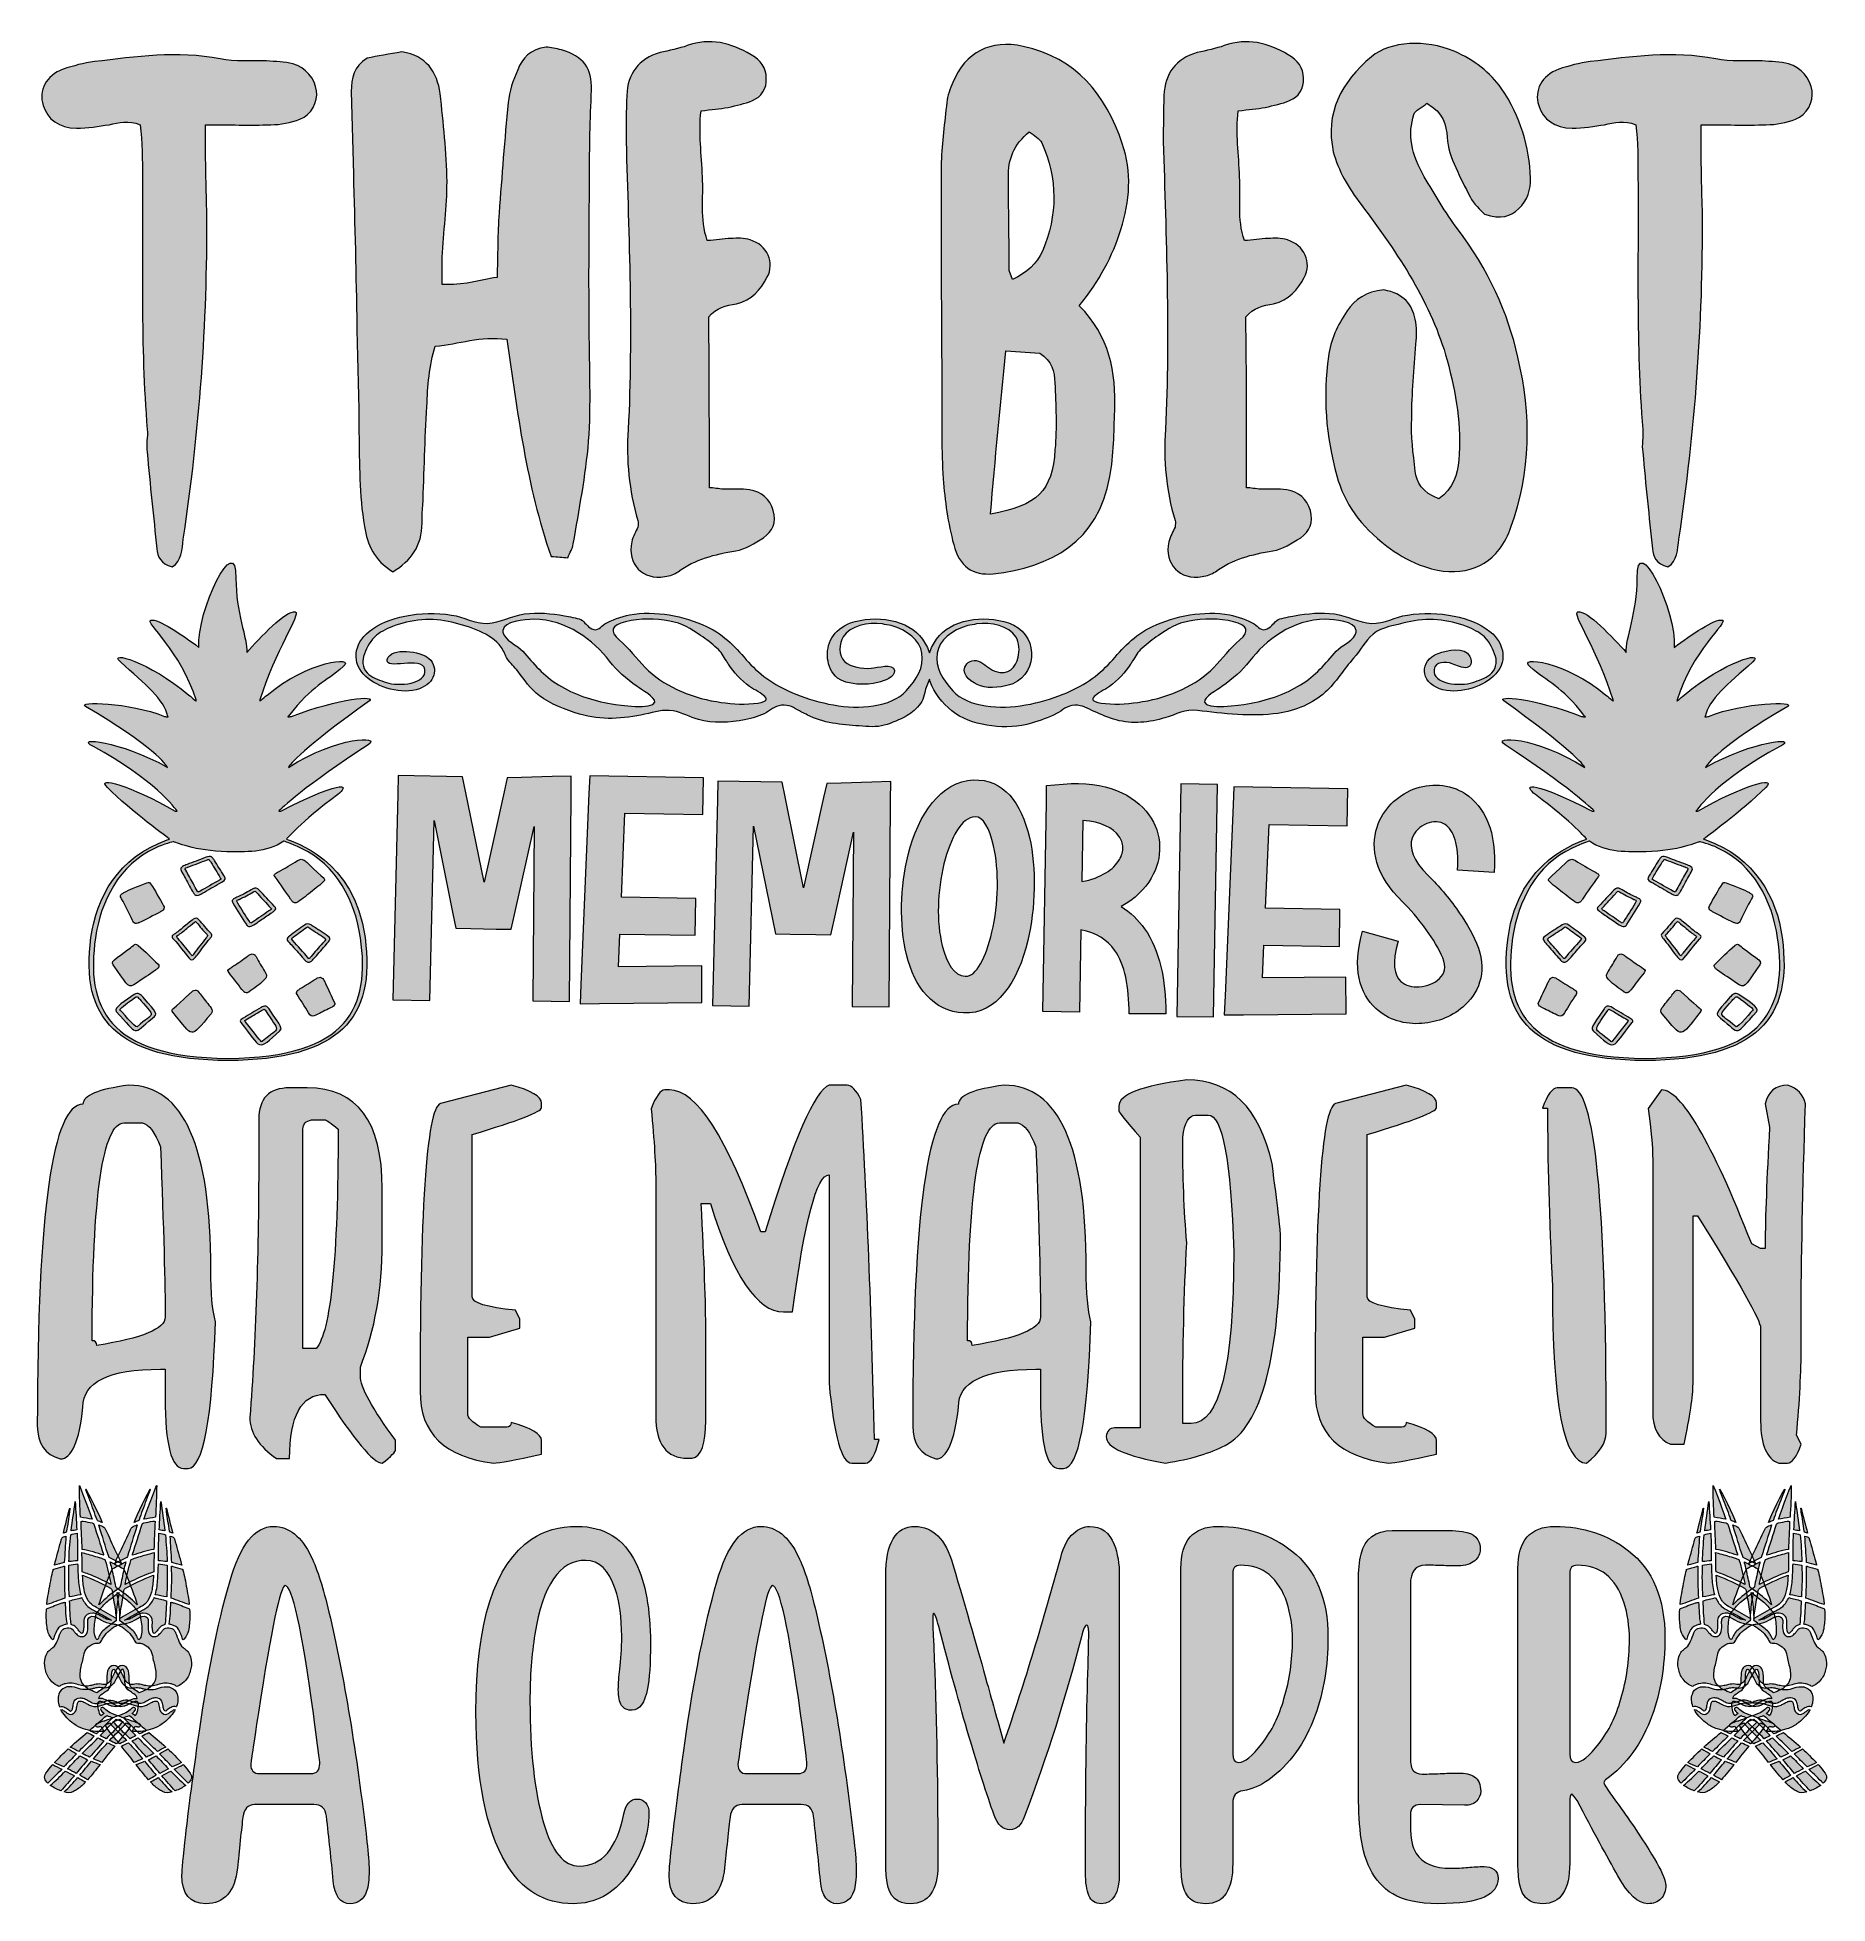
# Model space of a CAD drawing. Header units: inches. Extents: x 0.42 to 5.57, y -5.8 to -0.43.
import ezdxf

# ---------------------------------------------------------------- set-up
doc = ezdxf.new("R2010")
doc.units = ezdxf.units.IN
doc.header["$MEASUREMENT"] = 0
doc.layers.add('Layer 1', color=7, linetype='Continuous')

# ---------------------------------------------------------------- blocks, each defined once
blk = doc.blocks.new('block 6')
at = {"layer": 'Layer 1', "lineweight": 0}
blk.add_open_spline([(0.7067, -5.2147), (0.699, -5.2128), (0.693, -5.2148), (0.6873, -5.2178), (0.6834, -5.2198), (0.6797, -5.2218), (0.6758, -5.2238), (0.674, -5.2246), (0.6722, -5.2254), (0.6703, -5.2261), (0.6629, -5.2291), (0.6557, -5.2289), (0.6488, -5.225), (0.6466, -5.2238), (0.6443, -5.2228), (0.642, -5.2218), (0.6342, -5.2182), (0.6261, -5.2178), (0.6178, -5.2207), (0.614, -5.222), (0.6103, -5.2235), (0.6064, -5.2246), (0.6016, -5.2261), (0.5968, -5.2274), (0.5919, -5.2284), (0.5865, -5.2296), (0.5814, -5.2288), (0.5768, -5.2264), (0.5734, -5.2245), (0.5701, -5.2225), (0.5666, -5.2207), (0.5626, -5.2186), (0.5585, -5.2165), (0.5542, -5.2147), (0.5504, -5.213), (0.5462, -5.2125), (0.5418, -5.2126), (0.5336, -5.2129), (0.528, -5.2161), (0.525, -5.2222), (0.5228, -5.2265), (0.5223, -5.2312), (0.5216, -5.2358), (0.5212, -5.2389), (0.5206, -5.2419), (0.5197, -5.2449), (0.519, -5.2473), (0.5176, -5.2495), (0.514, -5.2508), (0.5125, -5.2497), (0.511, -5.2485), (0.5093, -5.2473), (0.5057, -5.2448), (0.5023, -5.242), (0.4984, -5.2398), (0.4939, -5.2373), (0.4889, -5.2362), (0.4833, -5.2382), (0.483, -5.2377), (0.4827, -5.2374), (0.4825, -5.237), (0.4782, -5.2252), (0.477, -5.2133), (0.4809, -5.2013), (0.4864, -5.1845), (0.5056, -5.1762), (0.5262, -5.182), (0.5282, -5.1825), (0.5301, -5.1831), (0.532, -5.1839), (0.5466, -5.1897), (0.5617, -5.19), (0.5771, -5.1865), (0.5804, -5.1857), (0.5837, -5.1849), (0.587, -5.184), (0.5921, -5.1826), (0.5972, -5.1823), (0.6025, -5.1832), (0.6041, -5.1834), (0.6058, -5.1835), (0.6074, -5.1839), (0.6149, -5.1853), (0.6216, -5.1837), (0.6277, -5.1801), (0.6335, -5.1767), (0.638, -5.1724), (0.641, -5.1672), (0.6438, -5.1624), (0.6462, -5.1574), (0.6485, -5.1524), (0.6515, -5.146), (0.6547, -5.1396), (0.6593, -5.1338), (0.6604, -5.1324), (0.6616, -5.1311), (0.6628, -5.1297), (0.6655, -5.1302), (0.6665, -5.1318), (0.6671, -5.1333), (0.6683, -5.1367), (0.6696, -5.1401), (0.6699, -5.1436), (0.6705, -5.1507), (0.6704, -5.1578), (0.6708, -5.1648), (0.6711, -5.169), (0.6717, -5.1732), (0.6726, -5.1773), (0.674, -5.1834), (0.6778, -5.1885), (0.6838, -5.1925), (0.688, -5.1952), (0.6923, -5.1978), (0.6965, -5.2004), (0.7022, -5.2039), (0.7049, -5.2087), (0.7067, -5.2147)], degree=3, knots=[0, 0, 0, 0, 1, 1, 1, 2, 2, 2, 3, 3, 3, 4, 4, 4, 5, 5, 5, 6, 6, 6, 7, 7, 7, 8, 8, 8, 9, 9, 9, 10, 10, 10, 11, 11, 11, 12, 12, 12, 13, 13, 13, 14, 14, 14, 15, 15, 15, 16, 16, 16, 17, 17, 17, 18, 18, 18, 19, 19, 19, 20, 20, 20, 21, 21, 21, 22, 22, 22, 23, 23, 23, 24, 24, 24, 25, 25, 25, 26, 26, 26, 27, 27, 27, 28, 28, 28, 29, 29, 29, 30, 30, 30, 31, 31, 31, 32, 32, 32, 33, 33, 33, 34, 34, 34, 35, 35, 35, 36, 36, 36, 37, 37, 37, 38, 38, 38, 39, 39, 39, 39], dxfattribs=at)
blk = doc.blocks.new('block 5')
at = {"layer": 'Layer 1'}
blk.add_blockref('block 6', (0, 0), dxfattribs=at)
blk = doc.blocks.new('block 9')
at = {"layer": 'Layer 1', "lineweight": 0}
blk.add_open_spline([(0.7322, -5.1895), (0.7348, -5.1884), (0.7372, -5.1868), (0.7394, -5.1851), (0.7536, -5.1748), (0.7608, -5.1619), (0.7604, -5.1465), (0.7602, -5.1399), (0.7595, -5.1332), (0.758, -5.1267), (0.7553, -5.1145), (0.7522, -5.1024), (0.7501, -5.0901), (0.7475, -5.0749), (0.7386, -5.0627), (0.72, -5.0564), (0.7197, -5.0563), (0.7195, -5.0562), (0.7192, -5.0561), (0.7169, -5.0551), (0.7146, -5.0546), (0.7118, -5.055), (0.7062, -5.0559), (0.7017, -5.0537), (0.6996, -5.0495), (0.6985, -5.0475), (0.6976, -5.0454), (0.6964, -5.0434), (0.6921, -5.0361), (0.6875, -5.0289), (0.6806, -5.0228), (0.6768, -5.0194), (0.6728, -5.016), (0.6687, -5.0127), (0.6624, -5.0078), (0.6557, -5.0034), (0.6471, -5.0014), (0.6427, -5.0004), (0.6383, -4.9995), (0.6338, -4.9989), (0.6229, -4.9974), (0.6128, -4.9944), (0.6038, -4.9891), (0.5993, -4.9864), (0.5947, -4.9837), (0.59, -4.9812), (0.5876, -4.9799), (0.585, -4.9788), (0.5823, -4.9781), (0.5734, -4.9759), (0.5659, -4.9796), (0.5647, -4.987), (0.5642, -4.9905), (0.5642, -4.994), (0.5643, -4.9976), (0.5647, -5.0055), (0.5651, -5.0135), (0.563, -5.0214), (0.5621, -5.0252), (0.5607, -5.0289), (0.5575, -5.032), (0.5542, -5.0353), (0.5501, -5.0367), (0.5447, -5.036), (0.5413, -5.0355), (0.5382, -5.0346), (0.5359, -5.0326), (0.5328, -5.0299), (0.5299, -5.0269), (0.5271, -5.0239), (0.5251, -5.0217), (0.5236, -5.0191), (0.5216, -5.0169), (0.5175, -5.0124), (0.512, -5.0101), (0.5051, -5.0108), (0.4989, -5.0115), (0.4933, -5.0135), (0.4899, -5.0179), (0.488, -5.0203), (0.4863, -5.0228), (0.4853, -5.0254), (0.482, -5.0333), (0.4791, -5.0414), (0.4762, -5.0495), (0.4737, -5.0563), (0.47, -5.0625), (0.4637, -5.0676), (0.4611, -5.0696), (0.4586, -5.0716), (0.4561, -5.0737), (0.4518, -5.0771), (0.4486, -5.081), (0.4462, -5.0855), (0.443, -5.0913), (0.4413, -5.0974), (0.4404, -5.1037), (0.4387, -5.1147), (0.4403, -5.1254), (0.4433, -5.136), (0.4463, -5.1469), (0.4516, -5.1571), (0.4604, -5.1659), (0.4663, -5.1717), (0.4737, -5.1758), (0.4811, -5.1798), (0.4842, -5.1781), (0.487, -5.1764), (0.49, -5.1751), (0.4931, -5.1737), (0.4965, -5.1725), (0.4999, -5.1717), (0.5128, -5.1686), (0.5253, -5.1698), (0.5373, -5.1746), (0.5484, -5.179), (0.5598, -5.1794), (0.5716, -5.1771), (0.5757, -5.1763), (0.5798, -5.1752), (0.5838, -5.1742), (0.5901, -5.1726), (0.5965, -5.1718), (0.603, -5.1729), (0.6057, -5.1734), (0.6085, -5.1736), (0.6112, -5.174), (0.6138, -5.1744), (0.6161, -5.1739), (0.6183, -5.1729), (0.6224, -5.1709), (0.6258, -5.1682), (0.628, -5.1649), (0.6301, -5.1617), (0.632, -5.1585), (0.6336, -5.1552), (0.6362, -5.1502), (0.6384, -5.1451), (0.641, -5.1401), (0.6439, -5.1344), (0.6474, -5.129), (0.6521, -5.1242), (0.6584, -5.1178), (0.6672, -5.1175), (0.6742, -5.1235), (0.6758, -5.1249), (0.6773, -5.1266), (0.6783, -5.1284), (0.6797, -5.1309), (0.6811, -5.1335), (0.6815, -5.1362), (0.6825, -5.1418), (0.6829, -5.1474), (0.6833, -5.1531), (0.6836, -5.1583), (0.6836, -5.1635), (0.6838, -5.1687), (0.6841, -5.1767), (0.6881, -5.1831), (0.6966, -5.1877), (0.7017, -5.1905), (0.7063, -5.1939), (0.712, -5.1976), (0.7184, -5.1951), (0.7254, -5.1924), (0.7322, -5.1895)], degree=3, knots=[0, 0, 0, 0, 1, 1, 1, 2, 2, 2, 3, 3, 3, 4, 4, 4, 5, 5, 5, 6, 6, 6, 7, 7, 7, 8, 8, 8, 9, 9, 9, 10, 10, 10, 11, 11, 11, 12, 12, 12, 13, 13, 13, 14, 14, 14, 15, 15, 15, 16, 16, 16, 17, 17, 17, 18, 18, 18, 19, 19, 19, 20, 20, 20, 21, 21, 21, 22, 22, 22, 23, 23, 23, 24, 24, 24, 25, 25, 25, 26, 26, 26, 27, 27, 27, 28, 28, 28, 29, 29, 29, 30, 30, 30, 31, 31, 31, 32, 32, 32, 33, 33, 33, 34, 34, 34, 35, 35, 35, 36, 36, 36, 37, 37, 37, 38, 38, 38, 39, 39, 39, 40, 40, 40, 41, 41, 41, 42, 42, 42, 43, 43, 43, 44, 44, 44, 45, 45, 45, 46, 46, 46, 47, 47, 47, 48, 48, 48, 49, 49, 49, 50, 50, 50, 51, 51, 51, 52, 52, 52, 53, 53, 53, 54, 54, 54, 55, 55, 55, 55], dxfattribs=at)
blk = doc.blocks.new('block 8')
at = {"layer": 'Layer 1'}
blk.add_blockref('block 9', (0, 0), dxfattribs=at)
blk = doc.blocks.new('block 11')
at = {"layer": 'Layer 1', "lineweight": 0}
blk.add_open_spline([(0.704, -5.2573), (0.7067, -5.2503), (0.7084, -5.2431), (0.7091, -5.2358), (0.7093, -5.2333), (0.7096, -5.2307), (0.7093, -5.2282), (0.7087, -5.2225), (0.7026, -5.2199), (0.6964, -5.2226), (0.6942, -5.2236), (0.6921, -5.2249), (0.6899, -5.2261), (0.6859, -5.2282), (0.6819, -5.2304), (0.6777, -5.2323), (0.6747, -5.2337), (0.6715, -5.2347), (0.6683, -5.2356), (0.6613, -5.2377), (0.6544, -5.2371), (0.6478, -5.2344), (0.6441, -5.2329), (0.6406, -5.2311), (0.6371, -5.2294), (0.6315, -5.2265), (0.6258, -5.2262), (0.6198, -5.2284), (0.6159, -5.2299), (0.612, -5.2314), (0.6081, -5.2326), (0.6037, -5.234), (0.5993, -5.2354), (0.5948, -5.2364), (0.5855, -5.2386), (0.5768, -5.2375), (0.5688, -5.2331), (0.5658, -5.2315), (0.5629, -5.2298), (0.5599, -5.2282), (0.5567, -5.2265), (0.5535, -5.2247), (0.5501, -5.2233), (0.5478, -5.2224), (0.5451, -5.2219), (0.5426, -5.2217), (0.5392, -5.2213), (0.5366, -5.2226), (0.5356, -5.2253), (0.5347, -5.2281), (0.5339, -5.2309), (0.5333, -5.2337), (0.5323, -5.2381), (0.5318, -5.2425), (0.5306, -5.2468), (0.5296, -5.2507), (0.5273, -5.2541), (0.5236, -5.2568), (0.5181, -5.2607), (0.5122, -5.261), (0.5063, -5.2575), (0.504, -5.2561), (0.5021, -5.2543), (0.4999, -5.2528), (0.4972, -5.2508), (0.4944, -5.2488), (0.4915, -5.2469), (0.4903, -5.2462), (0.4888, -5.2453), (0.4866, -5.2465), (0.4873, -5.2478), (0.4879, -5.2491), (0.4886, -5.2504), (0.4974, -5.2645), (0.5092, -5.2769), (0.5239, -5.2874), (0.5323, -5.2933), (0.5416, -5.2984), (0.5521, -5.3017), (0.5702, -5.3074), (0.5889, -5.3103), (0.6084, -5.3094), (0.6092, -5.3093), (0.6101, -5.3091), (0.6109, -5.309), (0.6078, -5.3039), (0.6048, -5.2991), (0.6018, -5.2942), (0.5989, -5.2947), (0.5959, -5.2954), (0.5928, -5.2959), (0.5899, -5.2963), (0.587, -5.2946), (0.5861, -5.2923), (0.5853, -5.2904), (0.5863, -5.2888), (0.5892, -5.2875), (0.5902, -5.287), (0.5914, -5.2866), (0.5925, -5.2862), (0.5939, -5.2857), (0.5954, -5.2853), (0.5966, -5.2846), (0.6007, -5.2822), (0.6053, -5.2807), (0.6101, -5.2797), (0.6113, -5.2794), (0.6125, -5.2791), (0.6136, -5.2787), (0.632, -5.2716), (0.6504, -5.2644), (0.6688, -5.2575), (0.6756, -5.2549), (0.6814, -5.2516), (0.686, -5.2468), (0.6872, -5.2456), (0.6883, -5.2443), (0.6897, -5.2433), (0.6912, -5.2422), (0.6929, -5.2411), (0.6947, -5.2404), (0.6982, -5.2393), (0.7016, -5.2412), (0.7015, -5.2443), (0.7014, -5.2457), (0.7009, -5.2474), (0.7, -5.2487), (0.6987, -5.2505), (0.697, -5.2521), (0.6954, -5.2537), (0.6941, -5.255), (0.6927, -5.2562), (0.6912, -5.2575), (0.6944, -5.2597), (0.6972, -5.2617), (0.7007, -5.2641), (0.7019, -5.2615), (0.7032, -5.2595), (0.704, -5.2573)], degree=3, knots=[0, 0, 0, 0, 1, 1, 1, 2, 2, 2, 3, 3, 3, 4, 4, 4, 5, 5, 5, 6, 6, 6, 7, 7, 7, 8, 8, 8, 9, 9, 9, 10, 10, 10, 11, 11, 11, 12, 12, 12, 13, 13, 13, 14, 14, 14, 15, 15, 15, 16, 16, 16, 17, 17, 17, 18, 18, 18, 19, 19, 19, 20, 20, 20, 21, 21, 21, 22, 22, 22, 23, 23, 23, 24, 24, 24, 25, 25, 25, 26, 26, 26, 27, 27, 27, 28, 28, 28, 29, 29, 29, 30, 30, 30, 31, 31, 31, 32, 32, 32, 33, 33, 33, 34, 34, 34, 35, 35, 35, 36, 36, 36, 37, 37, 37, 38, 38, 38, 39, 39, 39, 40, 40, 40, 41, 41, 41, 42, 42, 42, 43, 43, 43, 44, 44, 44, 45, 45, 45, 46, 46, 46, 46], dxfattribs=at)
blk = doc.blocks.new('block 10')
at = {"layer": 'Layer 1'}
blk.add_blockref('block 11', (0, 0), dxfattribs=at)
blk = doc.blocks.new('block 7')
at = {"layer": 'Layer 1'}
for name in ['block 8', 'block 10']:
    blk.add_blockref(name, (0, 0), dxfattribs=at)
blk = doc.blocks.new('block 4')
at = {"layer": 'Layer 1'}
for name in ['block 7', 'block 5']:
    blk.add_blockref(name, (0, 0), dxfattribs=at)
blk = doc.blocks.new('block 14')
at = {"layer": 'Layer 1', "lineweight": 0}
blk.add_open_spline([(0.8159, -5.4803), (0.8267, -5.4756), (0.8369, -5.4708), (0.8462, -5.4645), (0.8306, -5.4513), (0.8166, -5.4375), (0.803, -5.423), (0.7944, -5.4276), (0.786, -5.432), (0.777, -5.4367), (0.7902, -5.4515), (0.803, -5.4659), (0.8159, -5.4803)], degree=3, knots=[0, 0, 0, 0, 1, 1, 1, 2, 2, 2, 3, 3, 3, 4, 4, 4, 4], dxfattribs=at)
blk = doc.blocks.new('block 13')
at = {"layer": 'Layer 1'}
blk.add_blockref('block 14', (0, 0), dxfattribs=at)
blk = doc.blocks.new('block 16')
at = {"layer": 'Layer 1', "lineweight": 0}
blk.add_open_spline([(0.7888, -5.3539), (0.7724, -5.3397), (0.7561, -5.3257), (0.7399, -5.3118), (0.7329, -5.3156), (0.7263, -5.3192), (0.7195, -5.3228), (0.7346, -5.3376), (0.7494, -5.3521), (0.7644, -5.3669), (0.7725, -5.3626), (0.7804, -5.3584), (0.7888, -5.3539)], degree=3, knots=[0, 0, 0, 0, 1, 1, 1, 2, 2, 2, 3, 3, 3, 4, 4, 4, 4], dxfattribs=at)
blk = doc.blocks.new('block 15')
at = {"layer": 'Layer 1'}
blk.add_blockref('block 16', (0, 0), dxfattribs=at)
blk = doc.blocks.new('block 18')
at = {"layer": 'Layer 1', "lineweight": 0}
blk.add_open_spline([(0.8072, -5.411), (0.8161, -5.4069), (0.8248, -5.4029), (0.8339, -5.3988), (0.821, -5.3853), (0.8085, -5.3717), (0.7943, -5.3593), (0.7863, -5.3642), (0.7787, -5.3687), (0.7708, -5.3734), (0.7832, -5.3862), (0.7951, -5.3985), (0.8072, -5.411)], degree=3, knots=[0, 0, 0, 0, 1, 1, 1, 2, 2, 2, 3, 3, 3, 4, 4, 4, 4], dxfattribs=at)
blk = doc.blocks.new('block 17')
at = {"layer": 'Layer 1'}
blk.add_blockref('block 18', (0, 0), dxfattribs=at)
blk = doc.blocks.new('block 20')
at = {"layer": 'Layer 1', "lineweight": 0}
blk.add_open_spline([(0.722, -5.3878), (0.7086, -5.3721), (0.6956, -5.3565), (0.6814, -5.3416), (0.6744, -5.3448), (0.6677, -5.3479), (0.6608, -5.3511), (0.6732, -5.3667), (0.6855, -5.3823), (0.6979, -5.3981), (0.7061, -5.3946), (0.7138, -5.3913), (0.722, -5.3878)], degree=3, knots=[0, 0, 0, 0, 1, 1, 1, 2, 2, 2, 3, 3, 3, 4, 4, 4, 4], dxfattribs=at)
blk = doc.blocks.new('block 19')
at = {"layer": 'Layer 1'}
blk.add_blockref('block 20', (0, 0), dxfattribs=at)
blk = doc.blocks.new('block 22')
at = {"layer": 'Layer 1', "lineweight": 0}
blk.add_open_spline([(0.7278, -5.3951), (0.7195, -5.3983), (0.7114, -5.4014), (0.703, -5.4046), (0.7147, -5.4195), (0.7264, -5.434), (0.7389, -5.4482), (0.7465, -5.4438), (0.7537, -5.4396), (0.7611, -5.4353), (0.75, -5.4219), (0.7389, -5.4085), (0.7278, -5.3951)], degree=3, knots=[0, 0, 0, 0, 1, 1, 1, 2, 2, 2, 3, 3, 3, 4, 4, 4, 4], dxfattribs=at)
blk = doc.blocks.new('block 21')
at = {"layer": 'Layer 1'}
blk.add_blockref('block 22', (0, 0), dxfattribs=at)
blk = doc.blocks.new('block 24')
at = {"layer": 'Layer 1', "lineweight": 0}
blk.add_open_spline([(0.7388, -5.3904), (0.7497, -5.4037), (0.7603, -5.4168), (0.7715, -5.4297), (0.78, -5.4251), (0.7881, -5.4208), (0.7966, -5.4163), (0.7846, -5.4038), (0.7727, -5.3915), (0.7606, -5.379), (0.753, -5.383), (0.7461, -5.3867), (0.7388, -5.3904)], degree=3, knots=[0, 0, 0, 0, 1, 1, 1, 2, 2, 2, 3, 3, 3, 4, 4, 4, 4], dxfattribs=at)
blk = doc.blocks.new('block 23')
at = {"layer": 'Layer 1'}
blk.add_blockref('block 24', (0, 0), dxfattribs=at)
blk = doc.blocks.new('block 26')
at = {"layer": 'Layer 1', "lineweight": 0}
blk.add_open_spline([(0.7088, -5.3276), (0.7029, -5.3306), (0.6973, -5.3334), (0.6917, -5.3362), (0.7057, -5.3521), (0.7193, -5.3676), (0.7331, -5.3832), (0.7401, -5.3796), (0.7468, -5.3762), (0.7541, -5.3724), (0.7388, -5.3573), (0.7239, -5.3426), (0.7088, -5.3276)], degree=3, knots=[0, 0, 0, 0, 1, 1, 1, 2, 2, 2, 3, 3, 3, 4, 4, 4, 4], dxfattribs=at)
blk = doc.blocks.new('block 25')
at = {"layer": 'Layer 1'}
blk.add_blockref('block 26', (0, 0), dxfattribs=at)
blk = doc.blocks.new('block 28')
at = {"layer": 'Layer 1', "lineweight": 0}
blk.add_open_spline([(0.8532, -5.4579), (0.8627, -5.4493), (0.866, -5.4402), (0.8587, -5.4292), (0.8533, -5.4211), (0.8472, -5.4133), (0.8405, -5.4059), (0.8401, -5.4055), (0.8396, -5.4051), (0.839, -5.4046), (0.8306, -5.409), (0.8222, -5.4133), (0.8131, -5.4179), (0.8266, -5.4314), (0.8399, -5.4446), (0.8532, -5.4579)], degree=3, knots=[0, 0, 0, 0, 1, 1, 1, 2, 2, 2, 3, 3, 3, 4, 4, 4, 5, 5, 5, 5], dxfattribs=at)
blk = doc.blocks.new('block 27')
at = {"layer": 'Layer 1'}
blk.add_blockref('block 28', (0, 0), dxfattribs=at)
blk = doc.blocks.new('block 30')
at = {"layer": 'Layer 1', "lineweight": 0}
blk.add_open_spline([(0.6171, -5.2894), (0.6151, -5.2906), (0.6146, -5.2922), (0.6158, -5.2941), (0.617, -5.296), (0.6181, -5.2979), (0.6194, -5.2997), (0.6299, -5.315), (0.6427, -5.3292), (0.6547, -5.3437), (0.655, -5.3441), (0.6555, -5.3443), (0.656, -5.3447), (0.6626, -5.3415), (0.669, -5.3384), (0.6759, -5.3351), (0.6593, -5.3182), (0.6431, -5.3017), (0.6263, -5.2846), (0.6231, -5.2863), (0.62, -5.2877), (0.6171, -5.2894)], degree=3, knots=[0, 0, 0, 0, 1, 1, 1, 2, 2, 2, 3, 3, 3, 4, 4, 4, 5, 5, 5, 6, 6, 6, 7, 7, 7, 7], dxfattribs=at)
blk = doc.blocks.new('block 29')
at = {"layer": 'Layer 1'}
blk.add_blockref('block 30', (0, 0), dxfattribs=at)
blk = doc.blocks.new('block 32')
at = {"layer": 'Layer 1', "lineweight": 0}
blk.add_open_spline([(0.6857, -5.3299), (0.6913, -5.327), (0.6968, -5.3241), (0.7026, -5.321), (0.687, -5.305), (0.6717, -5.2894), (0.6564, -5.2737), (0.6498, -5.2762), (0.6435, -5.2787), (0.6367, -5.2813), (0.6531, -5.2976), (0.6693, -5.3136), (0.6857, -5.3299)], degree=3, knots=[0, 0, 0, 0, 1, 1, 1, 2, 2, 2, 3, 3, 3, 4, 4, 4, 4], dxfattribs=at)
blk = doc.blocks.new('block 31')
at = {"layer": 'Layer 1'}
blk.add_blockref('block 32', (0, 0), dxfattribs=at)
blk = doc.blocks.new('block 34')
at = {"layer": 'Layer 1', "lineweight": 0}
blk.add_open_spline([(0.6666, -5.2698), (0.6823, -5.2854), (0.6977, -5.3006), (0.7131, -5.316), (0.7201, -5.3127), (0.7268, -5.3096), (0.7336, -5.3064), (0.7168, -5.2917), (0.7003, -5.2773), (0.6838, -5.2628), (0.6776, -5.2653), (0.6721, -5.2676), (0.6666, -5.2698)], degree=3, knots=[0, 0, 0, 0, 1, 1, 1, 2, 2, 2, 3, 3, 3, 4, 4, 4, 4], dxfattribs=at)
blk = doc.blocks.new('block 33')
at = {"layer": 'Layer 1'}
blk.add_blockref('block 34', (0, 0), dxfattribs=at)
blk = doc.blocks.new('block 36')
at = {"layer": 'Layer 1', "lineweight": 0}
blk.add_open_spline([(0.7669, -5.4421), (0.7593, -5.4462), (0.7521, -5.4502), (0.7446, -5.4544), (0.7519, -5.4618), (0.759, -5.469), (0.7676, -5.4751), (0.7712, -5.4776), (0.7752, -5.4798), (0.7792, -5.482), (0.7877, -5.4865), (0.7968, -5.4864), (0.8066, -5.4832), (0.7915, -5.4704), (0.7795, -5.4561), (0.7669, -5.4421)], degree=3, knots=[0, 0, 0, 0, 1, 1, 1, 2, 2, 2, 3, 3, 3, 4, 4, 4, 5, 5, 5, 5], dxfattribs=at)
blk = doc.blocks.new('block 35')
at = {"layer": 'Layer 1'}
blk.add_blockref('block 36', (0, 0), dxfattribs=at)
blk = doc.blocks.new('block 12')
at = {"layer": 'Layer 1'}
for name in ['block 33', 'block 29', 'block 31', 'block 15', 'block 19', 'block 25', 'block 17', 'block 21', 'block 23', 'block 13', 'block 27', 'block 35']:
    blk.add_blockref(name, (0, 0), dxfattribs=at)
blk = doc.blocks.new('block 39')
at = {"layer": 'Layer 1', "lineweight": 0}
blk.add_open_spline([(0.5491, -4.8612), (0.55, -4.8744), (0.5507, -4.8876), (0.5534, -4.9006), (0.5555, -4.9109), (0.5583, -4.921), (0.564, -4.9305), (0.5658, -4.9335), (0.568, -4.9363), (0.5704, -4.939), (0.5754, -4.9446), (0.5823, -4.9485), (0.5894, -4.9522), (0.6077, -4.9616), (0.6253, -4.9717), (0.6426, -4.9822), (0.6435, -4.9828), (0.6446, -4.9833), (0.6462, -4.9841), (0.646, -4.9824), (0.646, -4.9812), (0.6458, -4.98), (0.6448, -4.9723), (0.644, -4.9646), (0.6428, -4.9569), (0.6399, -4.9389), (0.6369, -4.9209), (0.6341, -4.9029), (0.6337, -4.9003), (0.6323, -4.8986), (0.6295, -4.8971), (0.6054, -4.8836), (0.5802, -4.8714), (0.5538, -4.861), (0.5524, -4.8604), (0.551, -4.86), (0.5492, -4.8594), (0.5491, -4.8603), (0.549, -4.8608), (0.5491, -4.8612)], degree=3, knots=[0, 0, 0, 0, 1, 1, 1, 2, 2, 2, 3, 3, 3, 4, 4, 4, 5, 5, 5, 6, 6, 6, 7, 7, 7, 8, 8, 8, 9, 9, 9, 10, 10, 10, 11, 11, 11, 12, 12, 12, 13, 13, 13, 13], dxfattribs=at)
blk = doc.blocks.new('block 38')
at = {"layer": 'Layer 1'}
blk.add_blockref('block 39', (0, 0), dxfattribs=at)
blk = doc.blocks.new('block 41')
at = {"layer": 'Layer 1', "lineweight": 0}
blk.add_open_spline([(0.6487, -4.9124), (0.6527, -4.933), (0.6556, -4.9537), (0.6564, -4.9745), (0.6566, -4.979), (0.6566, -4.9834), (0.6562, -4.9878), (0.656, -4.9898), (0.6568, -4.9908), (0.6585, -4.992), (0.6684, -4.9991), (0.6785, -5.006), (0.6878, -5.0135), (0.6974, -5.0212), (0.7046, -5.0302), (0.7077, -5.041), (0.7081, -5.0424), (0.7091, -5.0436), (0.7097, -5.0447), (0.7122, -5.0449), (0.7132, -5.0438), (0.714, -5.0426), (0.7149, -5.041), (0.7158, -5.0393), (0.7164, -5.0377), (0.7191, -5.0313), (0.7195, -5.0246), (0.7196, -5.018), (0.7198, -5.0021), (0.7172, -4.9864), (0.7138, -4.9708), (0.7136, -4.9696), (0.713, -4.9684), (0.7122, -4.9674), (0.7034, -4.9569), (0.6947, -4.9465), (0.684, -4.9371), (0.6738, -4.9282), (0.6632, -4.9197), (0.652, -4.9116), (0.651, -4.9109), (0.6499, -4.9102), (0.6484, -4.9092), (0.6486, -4.9107), (0.6486, -4.9116), (0.6487, -4.9124)], degree=3, knots=[0, 0, 0, 0, 1, 1, 1, 2, 2, 2, 3, 3, 3, 4, 4, 4, 5, 5, 5, 6, 6, 6, 7, 7, 7, 8, 8, 8, 9, 9, 9, 10, 10, 10, 11, 11, 11, 12, 12, 12, 13, 13, 13, 14, 14, 14, 15, 15, 15, 15], dxfattribs=at)
blk = doc.blocks.new('block 40')
at = {"layer": 'Layer 1'}
blk.add_blockref('block 41', (0, 0), dxfattribs=at)
blk = doc.blocks.new('block 43')
at = {"layer": 'Layer 1', "lineweight": 0}
blk.add_open_spline([(0.5665, -4.8563), (0.5876, -4.8645), (0.6078, -4.8741), (0.6274, -4.8845), (0.6282, -4.885), (0.6291, -4.8853), (0.6304, -4.8858), (0.6303, -4.8844), (0.6302, -4.8834), (0.6301, -4.8824), (0.6258, -4.8603), (0.6204, -4.8384), (0.6145, -4.8166), (0.614, -4.8148), (0.6129, -4.8137), (0.6108, -4.813), (0.6061, -4.8114), (0.6016, -4.8094), (0.5968, -4.808), (0.5826, -4.804), (0.5684, -4.8001), (0.5542, -4.7961), (0.5521, -4.7955), (0.5499, -4.7949), (0.5473, -4.7942), (0.5477, -4.8131), (0.5481, -4.8315), (0.5484, -4.8498), (0.555, -4.8521), (0.5608, -4.854), (0.5665, -4.8563)], degree=3, knots=[0, 0, 0, 0, 1, 1, 1, 2, 2, 2, 3, 3, 3, 4, 4, 4, 5, 5, 5, 6, 6, 6, 7, 7, 7, 8, 8, 8, 9, 9, 9, 10, 10, 10, 10], dxfattribs=at)
blk = doc.blocks.new('block 42')
at = {"layer": 'Layer 1'}
blk.add_blockref('block 43', (0, 0), dxfattribs=at)
blk = doc.blocks.new('block 45')
at = {"layer": 'Layer 1', "lineweight": 0}
blk.add_open_spline([(0.5297, -5.0087), (0.5323, -5.0113), (0.5344, -5.0142), (0.5368, -5.0169), (0.5391, -5.0197), (0.5415, -5.0224), (0.544, -5.025), (0.5447, -5.0259), (0.5459, -5.0264), (0.547, -5.0272), (0.5493, -5.0259), (0.5503, -5.0242), (0.5506, -5.0225), (0.5514, -5.0184), (0.5523, -5.0142), (0.5525, -5.01), (0.5527, -5.0045), (0.5523, -4.999), (0.5523, -4.9934), (0.5524, -4.9906), (0.5526, -4.9877), (0.5533, -4.9848), (0.5556, -4.9748), (0.566, -4.9683), (0.5788, -4.9687), (0.5831, -4.9688), (0.5873, -4.9696), (0.591, -4.9714), (0.5945, -4.973), (0.5978, -4.9747), (0.6011, -4.9765), (0.6052, -4.9788), (0.6092, -4.9812), (0.6133, -4.9834), (0.619, -4.9863), (0.6251, -4.9884), (0.6321, -4.9889), (0.6319, -4.9884), (0.6313, -4.9883), (0.6309, -4.988), (0.6212, -4.9824), (0.6115, -4.9766), (0.6017, -4.9711), (0.5924, -4.9659), (0.5829, -4.961), (0.5736, -4.9557), (0.5665, -4.9518), (0.5606, -4.9468), (0.5565, -4.9406), (0.5534, -4.9361), (0.5509, -4.9313), (0.5482, -4.9266), (0.5477, -4.9257), (0.5472, -4.9248), (0.5468, -4.9239), (0.5348, -4.9269), (0.523, -4.9295), (0.5116, -4.9332), (0.5128, -4.956), (0.5129, -4.9786), (0.516, -5.0014), (0.5215, -5.0029), (0.5262, -5.0053), (0.5297, -5.0087)], degree=3, knots=[0, 0, 0, 0, 1, 1, 1, 2, 2, 2, 3, 3, 3, 4, 4, 4, 5, 5, 5, 6, 6, 6, 7, 7, 7, 8, 8, 8, 9, 9, 9, 10, 10, 10, 11, 11, 11, 12, 12, 12, 13, 13, 13, 14, 14, 14, 15, 15, 15, 16, 16, 16, 17, 17, 17, 18, 18, 18, 19, 19, 19, 20, 20, 20, 21, 21, 21, 21], dxfattribs=at)
blk = doc.blocks.new('block 44')
at = {"layer": 'Layer 1'}
blk.add_blockref('block 45', (0, 0), dxfattribs=at)
blk = doc.blocks.new('block 47')
at = {"layer": 'Layer 1', "lineweight": 0}
blk.add_open_spline([(0.4903, -4.9392), (0.4756, -4.944), (0.4613, -4.9495), (0.4474, -4.9556), (0.4457, -4.9563), (0.445, -4.9573), (0.445, -4.9587), (0.4449, -4.9649), (0.4445, -4.9711), (0.4446, -4.9773), (0.4446, -4.9914), (0.4457, -5.0054), (0.4487, -5.0193), (0.4505, -5.0277), (0.4543, -5.0355), (0.4606, -5.0424), (0.4616, -5.0434), (0.4626, -5.0444), (0.4641, -5.0458), (0.4657, -5.0412), (0.4669, -5.0371), (0.4686, -5.0332), (0.4709, -5.0276), (0.4732, -5.0221), (0.4761, -5.0167), (0.4804, -5.0087), (0.4882, -5.0037), (0.4987, -5.0015), (0.5004, -5.0011), (0.5022, -5.0008), (0.5043, -5.0004), (0.4995, -4.9795), (0.5004, -4.9583), (0.4989, -4.937), (0.4957, -4.9378), (0.4929, -4.9383), (0.4903, -4.9392)], degree=3, knots=[0, 0, 0, 0, 1, 1, 1, 2, 2, 2, 3, 3, 3, 4, 4, 4, 5, 5, 5, 6, 6, 6, 7, 7, 7, 8, 8, 8, 9, 9, 9, 10, 10, 10, 11, 11, 11, 12, 12, 12, 12], dxfattribs=at)
blk = doc.blocks.new('block 46')
at = {"layer": 'Layer 1'}
blk.add_blockref('block 47', (0, 0), dxfattribs=at)
blk = doc.blocks.new('block 49')
at = {"layer": 'Layer 1', "lineweight": 0}
blk.add_open_spline([(0.5479, -4.785), (0.5691, -4.7889), (0.5895, -4.7949), (0.6099, -4.8021), (0.6096, -4.8007), (0.6095, -4.7998), (0.6093, -4.799), (0.6001, -4.7703), (0.591, -4.7415), (0.5819, -4.7128), (0.5812, -4.7106), (0.58, -4.7094), (0.5772, -4.7089), (0.5685, -4.7072), (0.5598, -4.7055), (0.5512, -4.7036), (0.5485, -4.7031), (0.5463, -4.7032), (0.5446, -4.7047), (0.5457, -4.7317), (0.5468, -4.7583), (0.5479, -4.785)], degree=3, knots=[0, 0, 0, 0, 1, 1, 1, 2, 2, 2, 3, 3, 3, 4, 4, 4, 5, 5, 5, 6, 6, 6, 7, 7, 7, 7], dxfattribs=at)
blk = doc.blocks.new('block 48')
at = {"layer": 'Layer 1'}
blk.add_blockref('block 49', (0, 0), dxfattribs=at)
blk = doc.blocks.new('block 51')
at = {"layer": 'Layer 1', "lineweight": 0}
blk.add_open_spline([(0.4985, -4.9255), (0.4962, -4.895), (0.4967, -4.8643), (0.4968, -4.8335), (0.4954, -4.8337), (0.4944, -4.8338), (0.4933, -4.8341), (0.4844, -4.8367), (0.4755, -4.8394), (0.4665, -4.842), (0.4647, -4.8425), (0.4645, -4.8436), (0.4642, -4.8448), (0.4624, -4.8527), (0.4602, -4.8606), (0.4587, -4.8686), (0.455, -4.888), (0.4516, -4.9074), (0.4482, -4.9268), (0.4472, -4.9325), (0.4467, -4.9382), (0.446, -4.9441), (0.4638, -4.9378), (0.481, -4.9317), (0.4985, -4.9255)], degree=3, knots=[0, 0, 0, 0, 1, 1, 1, 2, 2, 2, 3, 3, 3, 4, 4, 4, 5, 5, 5, 6, 6, 6, 7, 7, 7, 8, 8, 8, 8], dxfattribs=at)
blk = doc.blocks.new('block 50')
at = {"layer": 'Layer 1'}
blk.add_blockref('block 51', (0, 0), dxfattribs=at)
blk = doc.blocks.new('block 53')
at = {"layer": 'Layer 1', "lineweight": 0}
blk.add_open_spline([(0.6298, -4.8251), (0.6313, -4.8311), (0.633, -4.837), (0.6343, -4.843), (0.6379, -4.8593), (0.6414, -4.8757), (0.6448, -4.8921), (0.6452, -4.8941), (0.6462, -4.8954), (0.6481, -4.8967), (0.6665, -4.9088), (0.6832, -4.9221), (0.6982, -4.9368), (0.7007, -4.9394), (0.7033, -4.9419), (0.7059, -4.9444), (0.7056, -4.9417), (0.7048, -4.9392), (0.704, -4.9366), (0.6941, -4.9051), (0.6818, -4.8743), (0.6686, -4.8436), (0.6681, -4.8423), (0.6671, -4.8408), (0.6658, -4.8401), (0.6547, -4.8341), (0.6435, -4.8283), (0.6323, -4.8224), (0.6314, -4.8219), (0.6304, -4.8217), (0.6289, -4.8211), (0.6293, -4.8227), (0.6295, -4.8239), (0.6298, -4.8251)], degree=3, knots=[0, 0, 0, 0, 1, 1, 1, 2, 2, 2, 3, 3, 3, 4, 4, 4, 5, 5, 5, 6, 6, 6, 7, 7, 7, 8, 8, 8, 9, 9, 9, 10, 10, 10, 11, 11, 11, 11], dxfattribs=at)
blk = doc.blocks.new('block 52')
at = {"layer": 'Layer 1'}
blk.add_blockref('block 53', (0, 0), dxfattribs=at)
blk = doc.blocks.new('block 55')
at = {"layer": 'Layer 1', "lineweight": 0}
blk.add_open_spline([(0.5438, -4.9144), (0.5393, -4.8995), (0.5378, -4.8843), (0.5368, -4.8691), (0.536, -4.8559), (0.5357, -4.8427), (0.5351, -4.8296), (0.5351, -4.8288), (0.5349, -4.8279), (0.5348, -4.8269), (0.5263, -4.8282), (0.5181, -4.8295), (0.5099, -4.8307), (0.5088, -4.8615), (0.5092, -4.8918), (0.5111, -4.922), (0.5221, -4.9198), (0.5329, -4.9176), (0.5439, -4.9155), (0.5439, -4.9153), (0.5439, -4.9148), (0.5438, -4.9144)], degree=3, knots=[0, 0, 0, 0, 1, 1, 1, 2, 2, 2, 3, 3, 3, 4, 4, 4, 5, 5, 5, 6, 6, 6, 7, 7, 7, 7], dxfattribs=at)
blk = doc.blocks.new('block 54')
at = {"layer": 'Layer 1'}
blk.add_blockref('block 55', (0, 0), dxfattribs=at)
blk = doc.blocks.new('block 57')
at = {"layer": 'Layer 1', "lineweight": 0}
blk.add_open_spline([(0.5968, -4.718), (0.606, -4.7473), (0.6152, -4.7766), (0.6244, -4.8059), (0.6249, -4.8075), (0.6259, -4.8085), (0.6277, -4.8094), (0.6379, -4.8146), (0.6481, -4.8199), (0.6583, -4.8251), (0.659, -4.8255), (0.6598, -4.8258), (0.6611, -4.8264), (0.6605, -4.825), (0.6602, -4.8241), (0.6598, -4.8233), (0.655, -4.8129), (0.6502, -4.8026), (0.6453, -4.7922), (0.6352, -4.7706), (0.6247, -4.749), (0.6149, -4.7273), (0.6127, -4.7224), (0.6095, -4.7191), (0.6035, -4.7173), (0.6011, -4.7166), (0.5989, -4.7156), (0.5959, -4.7145), (0.5963, -4.7161), (0.5965, -4.7171), (0.5968, -4.718)], degree=3, knots=[0, 0, 0, 0, 1, 1, 1, 2, 2, 2, 3, 3, 3, 4, 4, 4, 5, 5, 5, 6, 6, 6, 7, 7, 7, 8, 8, 8, 9, 9, 9, 10, 10, 10, 10], dxfattribs=at)
blk = doc.blocks.new('block 56')
at = {"layer": 'Layer 1'}
blk.add_blockref('block 57', (0, 0), dxfattribs=at)
blk = doc.blocks.new('block 59')
at = {"layer": 'Layer 1', "lineweight": 0}
blk.add_open_spline([(0.5335, -4.7386), (0.527, -4.74), (0.5211, -4.7413), (0.5149, -4.7427), (0.5124, -4.7686), (0.5099, -4.7942), (0.51, -4.8201), (0.5184, -4.8193), (0.5264, -4.8185), (0.5349, -4.8177), (0.5348, -4.7914), (0.5346, -4.7652), (0.5335, -4.7386)], degree=3, knots=[0, 0, 0, 0, 1, 1, 1, 2, 2, 2, 3, 3, 3, 4, 4, 4, 4], dxfattribs=at)
blk = doc.blocks.new('block 58')
at = {"layer": 'Layer 1'}
blk.add_blockref('block 59', (0, 0), dxfattribs=at)
blk = doc.blocks.new('block 61')
at = {"layer": 'Layer 1', "lineweight": 0}
blk.add_open_spline([(0.5399, -4.6011), (0.5405, -4.632), (0.5412, -4.6625), (0.5434, -4.6927), (0.5546, -4.6946), (0.5654, -4.6965), (0.5765, -4.6984), (0.5758, -4.6938), (0.5421, -4.604), (0.5399, -4.6011)], degree=3, knots=[0, 0, 0, 0, 1, 1, 1, 2, 2, 2, 3, 3, 3, 3], dxfattribs=at)
blk = doc.blocks.new('block 60')
at = {"layer": 'Layer 1'}
blk.add_blockref('block 61', (0, 0), dxfattribs=at)
blk = doc.blocks.new('block 63')
at = {"layer": 'Layer 1', "lineweight": 0}
blk.add_open_spline([(0.4943, -4.7493), (0.4907, -4.7502), (0.4893, -4.7521), (0.4885, -4.755), (0.4826, -4.7768), (0.4765, -4.7986), (0.4705, -4.8204), (0.4696, -4.8237), (0.4688, -4.8271), (0.4679, -4.8306), (0.4778, -4.8278), (0.4872, -4.8251), (0.4964, -4.8225), (0.498, -4.7974), (0.4996, -4.7723), (0.5012, -4.7468), (0.4988, -4.7477), (0.4966, -4.7487), (0.4943, -4.7493)], degree=3, knots=[0, 0, 0, 0, 1, 1, 1, 2, 2, 2, 3, 3, 3, 4, 4, 4, 5, 5, 5, 6, 6, 6, 6], dxfattribs=at)
blk = doc.blocks.new('block 62')
at = {"layer": 'Layer 1'}
blk.add_blockref('block 63', (0, 0), dxfattribs=at)
blk = doc.blocks.new('block 65')
at = {"layer": 'Layer 1', "lineweight": 0}
blk.add_open_spline([(0.5279, -4.6474), (0.524, -4.6757), (0.5201, -4.7035), (0.5161, -4.7317), (0.5219, -4.7308), (0.5271, -4.7299), (0.5327, -4.7289), (0.5311, -4.7017), (0.5296, -4.6748), (0.5279, -4.6474)], degree=3, knots=[0, 0, 0, 0, 1, 1, 1, 2, 2, 2, 3, 3, 3, 3], dxfattribs=at)
blk = doc.blocks.new('block 64')
at = {"layer": 'Layer 1'}
blk.add_blockref('block 65', (0, 0), dxfattribs=at)
blk = doc.blocks.new('block 67')
at = {"layer": 'Layer 1', "lineweight": 0}
blk.add_open_spline([(0.558, -4.6114), (0.5583, -4.6123), (0.5585, -4.6129), (0.5587, -4.6135), (0.5661, -4.6331), (0.5736, -4.6527), (0.5809, -4.6723), (0.5843, -4.6815), (0.5874, -4.6908), (0.5908, -4.7), (0.5912, -4.7011), (0.5919, -4.7025), (0.5929, -4.703), (0.5967, -4.7046), (0.6007, -4.7058), (0.6051, -4.7074), (0.5983, -4.6881), (0.5631, -4.6163), (0.558, -4.6114)], degree=3, knots=[0, 0, 0, 0, 1, 1, 1, 2, 2, 2, 3, 3, 3, 4, 4, 4, 5, 5, 5, 6, 6, 6, 6], dxfattribs=at)
blk = doc.blocks.new('block 66')
at = {"layer": 'Layer 1'}
blk.add_blockref('block 67', (0, 0), dxfattribs=at)
blk = doc.blocks.new('block 69')
at = {"layer": 'Layer 1', "lineweight": 0}
blk.add_open_spline([(0.5121, -4.666), (0.506, -4.69), (0.4999, -4.714), (0.4938, -4.7383), (0.4959, -4.7377), (0.4976, -4.7369), (0.4995, -4.7366), (0.5022, -4.736), (0.503, -4.7346), (0.5033, -4.7325), (0.5059, -4.7139), (0.5087, -4.6954), (0.5114, -4.6768), (0.5119, -4.6732), (0.5123, -4.6696), (0.5127, -4.6661), (0.5125, -4.6661), (0.5123, -4.6661), (0.5121, -4.666)], degree=3, knots=[0, 0, 0, 0, 1, 1, 1, 2, 2, 2, 3, 3, 3, 4, 4, 4, 5, 5, 5, 6, 6, 6, 6], dxfattribs=at)
blk = doc.blocks.new('block 68')
at = {"layer": 'Layer 1'}
blk.add_blockref('block 69', (0, 0), dxfattribs=at)
blk = doc.blocks.new('block 37')
at = {"layer": 'Layer 1'}
for name in ['block 60', 'block 66', 'block 68', 'block 64', 'block 48', 'block 56', 'block 62', 'block 58', 'block 50', 'block 54', 'block 42', 'block 52', 'block 38', 'block 46', 'block 44', 'block 40']:
    blk.add_blockref(name, (0, 0), dxfattribs=at)
blk = doc.blocks.new('block 3')
at = {"layer": 'Layer 1'}
for name in ['block 37', 'block 4', 'block 12']:
    blk.add_blockref(name, (0, 0), dxfattribs=at)
blk = doc.blocks.new('block 73')
at = {"layer": 'Layer 1', "lineweight": 0}
blk.add_open_spline([(0.5957, -5.2147), (0.6034, -5.2128), (0.6094, -5.2148), (0.6151, -5.2178), (0.6189, -5.2198), (0.6227, -5.2218), (0.6266, -5.2238), (0.6283, -5.2246), (0.6302, -5.2254), (0.6321, -5.2261), (0.6395, -5.2291), (0.6466, -5.2289), (0.6536, -5.225), (0.6557, -5.2238), (0.658, -5.2228), (0.6603, -5.2218), (0.6682, -5.2182), (0.6763, -5.2178), (0.6846, -5.2207), (0.6884, -5.222), (0.6921, -5.2235), (0.696, -5.2246), (0.7008, -5.2261), (0.7056, -5.2274), (0.7105, -5.2284), (0.7158, -5.2296), (0.7209, -5.2288), (0.7256, -5.2264), (0.729, -5.2245), (0.7323, -5.2225), (0.7358, -5.2207), (0.7398, -5.2186), (0.7439, -5.2165), (0.7482, -5.2147), (0.752, -5.213), (0.7562, -5.2125), (0.7606, -5.2126), (0.7688, -5.2129), (0.7744, -5.2161), (0.7774, -5.2222), (0.7795, -5.2265), (0.7801, -5.2312), (0.7808, -5.2358), (0.7812, -5.2389), (0.7817, -5.2419), (0.7826, -5.2449), (0.7834, -5.2473), (0.7848, -5.2495), (0.7884, -5.2508), (0.7898, -5.2497), (0.7914, -5.2485), (0.793, -5.2473), (0.7967, -5.2448), (0.8001, -5.242), (0.804, -5.2398), (0.8084, -5.2373), (0.8135, -5.2362), (0.819, -5.2382), (0.8194, -5.2377), (0.8197, -5.2374), (0.8199, -5.237), (0.8241, -5.2252), (0.8254, -5.2133), (0.8214, -5.2013), (0.816, -5.1845), (0.7967, -5.1762), (0.7762, -5.182), (0.7742, -5.1825), (0.7723, -5.1831), (0.7704, -5.1839), (0.7558, -5.1897), (0.7407, -5.19), (0.7253, -5.1865), (0.7219, -5.1857), (0.7186, -5.1849), (0.7154, -5.184), (0.7103, -5.1826), (0.7051, -5.1823), (0.6999, -5.1832), (0.6982, -5.1834), (0.6966, -5.1835), (0.695, -5.1839), (0.6874, -5.1853), (0.6808, -5.1837), (0.6747, -5.1801), (0.6688, -5.1767), (0.6644, -5.1724), (0.6614, -5.1672), (0.6586, -5.1624), (0.6562, -5.1574), (0.6539, -5.1524), (0.6508, -5.146), (0.6476, -5.1396), (0.6431, -5.1338), (0.642, -5.1324), (0.6407, -5.1311), (0.6396, -5.1297), (0.6369, -5.1302), (0.6358, -5.1318), (0.6353, -5.1333), (0.6341, -5.1367), (0.6328, -5.1401), (0.6325, -5.1436), (0.6319, -5.1507), (0.632, -5.1578), (0.6316, -5.1648), (0.6313, -5.169), (0.6307, -5.1732), (0.6298, -5.1773), (0.6284, -5.1834), (0.6246, -5.1885), (0.6186, -5.1925), (0.6144, -5.1952), (0.6101, -5.1978), (0.6058, -5.2004), (0.6002, -5.2039), (0.5974, -5.2087), (0.5957, -5.2147)], degree=3, knots=[0, 0, 0, 0, 1, 1, 1, 2, 2, 2, 3, 3, 3, 4, 4, 4, 5, 5, 5, 6, 6, 6, 7, 7, 7, 8, 8, 8, 9, 9, 9, 10, 10, 10, 11, 11, 11, 12, 12, 12, 13, 13, 13, 14, 14, 14, 15, 15, 15, 16, 16, 16, 17, 17, 17, 18, 18, 18, 19, 19, 19, 20, 20, 20, 21, 21, 21, 22, 22, 22, 23, 23, 23, 24, 24, 24, 25, 25, 25, 26, 26, 26, 27, 27, 27, 28, 28, 28, 29, 29, 29, 30, 30, 30, 31, 31, 31, 32, 32, 32, 33, 33, 33, 34, 34, 34, 35, 35, 35, 36, 36, 36, 37, 37, 37, 38, 38, 38, 39, 39, 39, 39], dxfattribs=at)
blk = doc.blocks.new('block 72')
at = {"layer": 'Layer 1'}
blk.add_blockref('block 73', (0, 0), dxfattribs=at)
blk = doc.blocks.new('block 76')
at = {"layer": 'Layer 1', "lineweight": 0}
blk.add_open_spline([(0.5903, -5.1976), (0.5961, -5.1939), (0.6006, -5.1905), (0.6057, -5.1877), (0.6143, -5.1831), (0.6182, -5.1767), (0.6185, -5.1687), (0.6187, -5.1635), (0.6188, -5.1583), (0.6191, -5.1531), (0.6195, -5.1474), (0.6199, -5.1418), (0.6208, -5.1362), (0.6213, -5.1335), (0.6227, -5.1309), (0.6241, -5.1284), (0.625, -5.1266), (0.6265, -5.1249), (0.6282, -5.1235), (0.6352, -5.1175), (0.644, -5.1178), (0.6503, -5.1242), (0.655, -5.129), (0.6585, -5.1344), (0.6614, -5.1401), (0.664, -5.1451), (0.6662, -5.1502), (0.6687, -5.1552), (0.6704, -5.1585), (0.6723, -5.1617), (0.6743, -5.1649), (0.6766, -5.1682), (0.6799, -5.1709), (0.6841, -5.1729), (0.6863, -5.1739), (0.6886, -5.1744), (0.6912, -5.174), (0.6939, -5.1736), (0.6967, -5.1734), (0.6994, -5.1729), (0.7059, -5.1718), (0.7123, -5.1726), (0.7185, -5.1742), (0.7226, -5.1752), (0.7267, -5.1763), (0.7308, -5.1771), (0.7426, -5.1794), (0.754, -5.179), (0.7651, -5.1746), (0.7771, -5.1698), (0.7896, -5.1686), (0.8025, -5.1717), (0.8059, -5.1725), (0.8092, -5.1737), (0.8124, -5.1751), (0.8154, -5.1764), (0.8181, -5.1781), (0.8213, -5.1798), (0.8287, -5.1758), (0.8361, -5.1717), (0.8419, -5.1659), (0.8508, -5.1571), (0.8561, -5.1469), (0.8591, -5.136), (0.8621, -5.1254), (0.8637, -5.1147), (0.862, -5.1037), (0.8611, -5.0974), (0.8593, -5.0913), (0.8562, -5.0855), (0.8538, -5.081), (0.8506, -5.0771), (0.8463, -5.0737), (0.8438, -5.0716), (0.8412, -5.0696), (0.8387, -5.0676), (0.8323, -5.0625), (0.8287, -5.0563), (0.8262, -5.0495), (0.8233, -5.0414), (0.8203, -5.0333), (0.8171, -5.0254), (0.8161, -5.0228), (0.8143, -5.0203), (0.8125, -5.0179), (0.809, -5.0135), (0.8035, -5.0115), (0.7973, -5.0108), (0.7903, -5.0101), (0.7849, -5.0124), (0.7808, -5.0169), (0.7788, -5.0191), (0.7773, -5.0217), (0.7753, -5.0239), (0.7725, -5.0269), (0.7696, -5.0299), (0.7665, -5.0326), (0.7642, -5.0346), (0.761, -5.0355), (0.7576, -5.036), (0.7523, -5.0367), (0.7482, -5.0353), (0.7448, -5.032), (0.7417, -5.0289), (0.7403, -5.0252), (0.7393, -5.0214), (0.7373, -5.0135), (0.7377, -5.0055), (0.738, -4.9976), (0.7382, -4.994), (0.7382, -4.9905), (0.7376, -4.987), (0.7364, -4.9796), (0.729, -4.9759), (0.7201, -4.9781), (0.7174, -4.9788), (0.7148, -4.9799), (0.7124, -4.9812), (0.7077, -4.9837), (0.7031, -4.9864), (0.6986, -4.9891), (0.6896, -4.9944), (0.6795, -4.9974), (0.6686, -4.9989), (0.6641, -4.9995), (0.6597, -5.0004), (0.6553, -5.0014), (0.6467, -5.0034), (0.64, -5.0078), (0.6337, -5.0127), (0.6295, -5.016), (0.6256, -5.0194), (0.6217, -5.0228), (0.6149, -5.0289), (0.6103, -5.0361), (0.606, -5.0434), (0.6048, -5.0454), (0.6039, -5.0475), (0.6028, -5.0495), (0.6006, -5.0537), (0.5961, -5.0559), (0.5906, -5.055), (0.5878, -5.0546), (0.5855, -5.0551), (0.5831, -5.0561), (0.5829, -5.0562), (0.5827, -5.0563), (0.5824, -5.0564), (0.5638, -5.0627), (0.5549, -5.0749), (0.5523, -5.0901), (0.5501, -5.1024), (0.547, -5.1145), (0.5443, -5.1267), (0.5429, -5.1332), (0.5422, -5.1399), (0.542, -5.1465), (0.5416, -5.1619), (0.5488, -5.1748), (0.5629, -5.1851), (0.5652, -5.1868), (0.5676, -5.1884), (0.5702, -5.1895), (0.577, -5.1924), (0.584, -5.1951), (0.5903, -5.1976)], degree=3, knots=[0, 0, 0, 0, 1, 1, 1, 2, 2, 2, 3, 3, 3, 4, 4, 4, 5, 5, 5, 6, 6, 6, 7, 7, 7, 8, 8, 8, 9, 9, 9, 10, 10, 10, 11, 11, 11, 12, 12, 12, 13, 13, 13, 14, 14, 14, 15, 15, 15, 16, 16, 16, 17, 17, 17, 18, 18, 18, 19, 19, 19, 20, 20, 20, 21, 21, 21, 22, 22, 22, 23, 23, 23, 24, 24, 24, 25, 25, 25, 26, 26, 26, 27, 27, 27, 28, 28, 28, 29, 29, 29, 30, 30, 30, 31, 31, 31, 32, 32, 32, 33, 33, 33, 34, 34, 34, 35, 35, 35, 36, 36, 36, 37, 37, 37, 38, 38, 38, 39, 39, 39, 40, 40, 40, 41, 41, 41, 42, 42, 42, 43, 43, 43, 44, 44, 44, 45, 45, 45, 46, 46, 46, 47, 47, 47, 48, 48, 48, 49, 49, 49, 50, 50, 50, 51, 51, 51, 52, 52, 52, 53, 53, 53, 54, 54, 54, 55, 55, 55, 55], dxfattribs=at)
blk = doc.blocks.new('block 75')
at = {"layer": 'Layer 1'}
blk.add_blockref('block 76', (0, 0), dxfattribs=at)
blk = doc.blocks.new('block 78')
at = {"layer": 'Layer 1', "lineweight": 0}
blk.add_open_spline([(0.6017, -5.2641), (0.6052, -5.2617), (0.608, -5.2597), (0.6111, -5.2575), (0.6097, -5.2562), (0.6083, -5.255), (0.607, -5.2537), (0.6054, -5.2521), (0.6036, -5.2505), (0.6024, -5.2487), (0.6015, -5.2474), (0.6009, -5.2457), (0.6009, -5.2443), (0.6007, -5.2412), (0.6041, -5.2393), (0.6076, -5.2404), (0.6095, -5.2411), (0.6112, -5.2422), (0.6127, -5.2433), (0.6141, -5.2443), (0.6152, -5.2456), (0.6164, -5.2468), (0.6209, -5.2516), (0.6268, -5.2549), (0.6335, -5.2575), (0.652, -5.2644), (0.6704, -5.2716), (0.6888, -5.2787), (0.6899, -5.2791), (0.6911, -5.2794), (0.6923, -5.2797), (0.6971, -5.2807), (0.7017, -5.2822), (0.7058, -5.2846), (0.707, -5.2853), (0.7085, -5.2857), (0.7099, -5.2862), (0.711, -5.2866), (0.7121, -5.287), (0.7132, -5.2875), (0.7161, -5.2888), (0.717, -5.2904), (0.7163, -5.2923), (0.7153, -5.2946), (0.7125, -5.2963), (0.7096, -5.2959), (0.7065, -5.2954), (0.7034, -5.2947), (0.7006, -5.2942), (0.6975, -5.2991), (0.6946, -5.3039), (0.6915, -5.309), (0.6923, -5.3091), (0.6931, -5.3093), (0.694, -5.3094), (0.7135, -5.3103), (0.7322, -5.3074), (0.7503, -5.3017), (0.7608, -5.2984), (0.7701, -5.2933), (0.7785, -5.2874), (0.7932, -5.2769), (0.805, -5.2645), (0.8137, -5.2504), (0.8145, -5.2491), (0.8151, -5.2478), (0.8157, -5.2465), (0.8136, -5.2453), (0.8121, -5.2462), (0.8109, -5.2469), (0.808, -5.2488), (0.8052, -5.2508), (0.8025, -5.2528), (0.8003, -5.2543), (0.7984, -5.2561), (0.7961, -5.2575), (0.7902, -5.261), (0.7843, -5.2607), (0.7788, -5.2568), (0.7751, -5.2541), (0.7728, -5.2507), (0.7717, -5.2468), (0.7706, -5.2425), (0.7701, -5.2381), (0.7691, -5.2337), (0.7685, -5.2309), (0.7677, -5.2281), (0.7667, -5.2253), (0.7658, -5.2226), (0.7632, -5.2213), (0.7598, -5.2217), (0.7572, -5.2219), (0.7546, -5.2224), (0.7523, -5.2233), (0.7488, -5.2247), (0.7457, -5.2265), (0.7424, -5.2282), (0.7395, -5.2298), (0.7366, -5.2315), (0.7336, -5.2331), (0.7256, -5.2375), (0.7168, -5.2386), (0.7075, -5.2364), (0.7031, -5.2354), (0.6986, -5.234), (0.6943, -5.2326), (0.6903, -5.2314), (0.6865, -5.2299), (0.6826, -5.2284), (0.6766, -5.2262), (0.6709, -5.2265), (0.6653, -5.2294), (0.6618, -5.2311), (0.6582, -5.2329), (0.6546, -5.2344), (0.648, -5.2371), (0.6411, -5.2377), (0.6341, -5.2356), (0.6309, -5.2347), (0.6276, -5.2337), (0.6247, -5.2323), (0.6205, -5.2304), (0.6165, -5.2282), (0.6125, -5.2261), (0.6103, -5.2249), (0.6082, -5.2236), (0.6059, -5.2226), (0.5998, -5.2199), (0.5936, -5.2225), (0.593, -5.2282), (0.5928, -5.2307), (0.593, -5.2333), (0.5933, -5.2358), (0.5939, -5.2431), (0.5957, -5.2503), (0.5983, -5.2573), (0.5991, -5.2595), (0.6004, -5.2615), (0.6017, -5.2641)], degree=3, knots=[0, 0, 0, 0, 1, 1, 1, 2, 2, 2, 3, 3, 3, 4, 4, 4, 5, 5, 5, 6, 6, 6, 7, 7, 7, 8, 8, 8, 9, 9, 9, 10, 10, 10, 11, 11, 11, 12, 12, 12, 13, 13, 13, 14, 14, 14, 15, 15, 15, 16, 16, 16, 17, 17, 17, 18, 18, 18, 19, 19, 19, 20, 20, 20, 21, 21, 21, 22, 22, 22, 23, 23, 23, 24, 24, 24, 25, 25, 25, 26, 26, 26, 27, 27, 27, 28, 28, 28, 29, 29, 29, 30, 30, 30, 31, 31, 31, 32, 32, 32, 33, 33, 33, 34, 34, 34, 35, 35, 35, 36, 36, 36, 37, 37, 37, 38, 38, 38, 39, 39, 39, 40, 40, 40, 41, 41, 41, 42, 42, 42, 43, 43, 43, 44, 44, 44, 45, 45, 45, 46, 46, 46, 46], dxfattribs=at)
blk = doc.blocks.new('block 77')
at = {"layer": 'Layer 1'}
blk.add_blockref('block 78', (0, 0), dxfattribs=at)
blk = doc.blocks.new('block 74')
at = {"layer": 'Layer 1'}
for name in ['block 75', 'block 77']:
    blk.add_blockref(name, (0, 0), dxfattribs=at)
blk = doc.blocks.new('block 71')
at = {"layer": 'Layer 1'}
for name in ['block 74', 'block 72']:
    blk.add_blockref(name, (0, 0), dxfattribs=at)
blk = doc.blocks.new('block 81')
at = {"layer": 'Layer 1', "lineweight": 0}
blk.add_open_spline([(0.5254, -5.4367), (0.5164, -5.432), (0.508, -5.4276), (0.4994, -5.423), (0.4858, -5.4375), (0.4718, -5.4513), (0.4562, -5.4645), (0.4655, -5.4708), (0.4757, -5.4756), (0.4865, -5.4803), (0.4994, -5.4659), (0.5122, -5.4515), (0.5254, -5.4367)], degree=3, knots=[0, 0, 0, 0, 1, 1, 1, 2, 2, 2, 3, 3, 3, 4, 4, 4, 4], dxfattribs=at)
blk = doc.blocks.new('block 80')
at = {"layer": 'Layer 1'}
blk.add_blockref('block 81', (0, 0), dxfattribs=at)
blk = doc.blocks.new('block 83')
at = {"layer": 'Layer 1', "lineweight": 0}
blk.add_open_spline([(0.538, -5.3669), (0.553, -5.3521), (0.5678, -5.3376), (0.5828, -5.3228), (0.5761, -5.3192), (0.5695, -5.3156), (0.5624, -5.3118), (0.5463, -5.3257), (0.53, -5.3397), (0.5135, -5.3539), (0.522, -5.3584), (0.5299, -5.3626), (0.538, -5.3669)], degree=3, knots=[0, 0, 0, 0, 1, 1, 1, 2, 2, 2, 3, 3, 3, 4, 4, 4, 4], dxfattribs=at)
blk = doc.blocks.new('block 82')
at = {"layer": 'Layer 1'}
blk.add_blockref('block 83', (0, 0), dxfattribs=at)
blk = doc.blocks.new('block 85')
at = {"layer": 'Layer 1', "lineweight": 0}
blk.add_open_spline([(0.5316, -5.3734), (0.5237, -5.3687), (0.5161, -5.3642), (0.508, -5.3593), (0.4939, -5.3717), (0.4814, -5.3853), (0.4684, -5.3988), (0.4775, -5.4029), (0.4862, -5.4069), (0.4952, -5.411), (0.5072, -5.3985), (0.5192, -5.3862), (0.5316, -5.3734)], degree=3, knots=[0, 0, 0, 0, 1, 1, 1, 2, 2, 2, 3, 3, 3, 4, 4, 4, 4], dxfattribs=at)
blk = doc.blocks.new('block 84')
at = {"layer": 'Layer 1'}
blk.add_blockref('block 85', (0, 0), dxfattribs=at)
blk = doc.blocks.new('block 87')
at = {"layer": 'Layer 1', "lineweight": 0}
blk.add_open_spline([(0.6044, -5.3981), (0.6169, -5.3823), (0.6292, -5.3667), (0.6416, -5.3511), (0.6347, -5.3479), (0.628, -5.3448), (0.6209, -5.3416), (0.6067, -5.3565), (0.5938, -5.3721), (0.5804, -5.3878), (0.5886, -5.3913), (0.5963, -5.3946), (0.6044, -5.3981)], degree=3, knots=[0, 0, 0, 0, 1, 1, 1, 2, 2, 2, 3, 3, 3, 4, 4, 4, 4], dxfattribs=at)
blk = doc.blocks.new('block 86')
at = {"layer": 'Layer 1'}
blk.add_blockref('block 87', (0, 0), dxfattribs=at)
blk = doc.blocks.new('block 89')
at = {"layer": 'Layer 1', "lineweight": 0}
blk.add_open_spline([(0.5413, -5.4353), (0.5487, -5.4396), (0.5559, -5.4438), (0.5635, -5.4482), (0.576, -5.434), (0.5877, -5.4195), (0.5994, -5.4046), (0.591, -5.4014), (0.5829, -5.3983), (0.5746, -5.3951), (0.5635, -5.4085), (0.5524, -5.4219), (0.5413, -5.4353)], degree=3, knots=[0, 0, 0, 0, 1, 1, 1, 2, 2, 2, 3, 3, 3, 4, 4, 4, 4], dxfattribs=at)
blk = doc.blocks.new('block 88')
at = {"layer": 'Layer 1'}
blk.add_blockref('block 89', (0, 0), dxfattribs=at)
blk = doc.blocks.new('block 91')
at = {"layer": 'Layer 1', "lineweight": 0}
blk.add_open_spline([(0.5417, -5.379), (0.5297, -5.3915), (0.5178, -5.4038), (0.5057, -5.4163), (0.5143, -5.4208), (0.5224, -5.4251), (0.5309, -5.4297), (0.5421, -5.4168), (0.5527, -5.4037), (0.5635, -5.3904), (0.5563, -5.3867), (0.5493, -5.383), (0.5417, -5.379)], degree=3, knots=[0, 0, 0, 0, 1, 1, 1, 2, 2, 2, 3, 3, 3, 4, 4, 4, 4], dxfattribs=at)
blk = doc.blocks.new('block 90')
at = {"layer": 'Layer 1'}
blk.add_blockref('block 91', (0, 0), dxfattribs=at)
blk = doc.blocks.new('block 93')
at = {"layer": 'Layer 1', "lineweight": 0}
blk.add_open_spline([(0.5482, -5.3724), (0.5555, -5.3762), (0.5623, -5.3796), (0.5693, -5.3832), (0.5831, -5.3676), (0.5967, -5.3521), (0.6107, -5.3362), (0.6051, -5.3334), (0.5994, -5.3306), (0.5935, -5.3276), (0.5784, -5.3426), (0.5635, -5.3573), (0.5482, -5.3724)], degree=3, knots=[0, 0, 0, 0, 1, 1, 1, 2, 2, 2, 3, 3, 3, 4, 4, 4, 4], dxfattribs=at)
blk = doc.blocks.new('block 92')
at = {"layer": 'Layer 1'}
blk.add_blockref('block 93', (0, 0), dxfattribs=at)
blk = doc.blocks.new('block 95')
at = {"layer": 'Layer 1', "lineweight": 0}
blk.add_open_spline([(0.4893, -5.4179), (0.4801, -5.4133), (0.4718, -5.409), (0.4634, -5.4046), (0.4628, -5.4051), (0.4623, -5.4055), (0.4619, -5.4059), (0.4551, -5.4133), (0.449, -5.4211), (0.4436, -5.4292), (0.4363, -5.4402), (0.4397, -5.4493), (0.4492, -5.4579), (0.4625, -5.4446), (0.4758, -5.4314), (0.4893, -5.4179)], degree=3, knots=[0, 0, 0, 0, 1, 1, 1, 2, 2, 2, 3, 3, 3, 4, 4, 4, 5, 5, 5, 5], dxfattribs=at)
blk = doc.blocks.new('block 94')
at = {"layer": 'Layer 1'}
blk.add_blockref('block 95', (0, 0), dxfattribs=at)
blk = doc.blocks.new('block 97')
at = {"layer": 'Layer 1', "lineweight": 0}
blk.add_open_spline([(0.676, -5.2846), (0.6593, -5.3017), (0.6431, -5.3182), (0.6265, -5.3351), (0.6334, -5.3384), (0.6398, -5.3415), (0.6463, -5.3447), (0.6469, -5.3443), (0.6474, -5.3441), (0.6477, -5.3437), (0.6597, -5.3292), (0.6725, -5.315), (0.683, -5.2997), (0.6843, -5.2979), (0.6854, -5.296), (0.6866, -5.2941), (0.6877, -5.2922), (0.6873, -5.2906), (0.6852, -5.2894), (0.6824, -5.2877), (0.6793, -5.2863), (0.676, -5.2846)], degree=3, knots=[0, 0, 0, 0, 1, 1, 1, 2, 2, 2, 3, 3, 3, 4, 4, 4, 5, 5, 5, 6, 6, 6, 7, 7, 7, 7], dxfattribs=at)
blk = doc.blocks.new('block 96')
at = {"layer": 'Layer 1'}
blk.add_blockref('block 97', (0, 0), dxfattribs=at)
blk = doc.blocks.new('block 99')
at = {"layer": 'Layer 1', "lineweight": 0}
blk.add_open_spline([(0.6657, -5.2813), (0.6589, -5.2787), (0.6525, -5.2762), (0.646, -5.2737), (0.6307, -5.2894), (0.6154, -5.305), (0.5997, -5.321), (0.6056, -5.3241), (0.6111, -5.327), (0.6167, -5.3299), (0.6331, -5.3136), (0.6492, -5.2976), (0.6657, -5.2813)], degree=3, knots=[0, 0, 0, 0, 1, 1, 1, 2, 2, 2, 3, 3, 3, 4, 4, 4, 4], dxfattribs=at)
blk = doc.blocks.new('block 98')
at = {"layer": 'Layer 1'}
blk.add_blockref('block 99', (0, 0), dxfattribs=at)
blk = doc.blocks.new('block 101')
at = {"layer": 'Layer 1', "lineweight": 0}
blk.add_open_spline([(0.6186, -5.2628), (0.602, -5.2773), (0.5856, -5.2917), (0.5688, -5.3064), (0.5756, -5.3096), (0.5823, -5.3127), (0.5893, -5.316), (0.6047, -5.3006), (0.6201, -5.2854), (0.6358, -5.2698), (0.6303, -5.2676), (0.6248, -5.2653), (0.6186, -5.2628)], degree=3, knots=[0, 0, 0, 0, 1, 1, 1, 2, 2, 2, 3, 3, 3, 4, 4, 4, 4], dxfattribs=at)
blk = doc.blocks.new('block 100')
at = {"layer": 'Layer 1'}
blk.add_blockref('block 101', (0, 0), dxfattribs=at)
blk = doc.blocks.new('block 103')
at = {"layer": 'Layer 1', "lineweight": 0}
blk.add_open_spline([(0.4958, -5.4832), (0.5056, -5.4864), (0.5146, -5.4865), (0.5232, -5.482), (0.5272, -5.4798), (0.5312, -5.4776), (0.5348, -5.4751), (0.5434, -5.469), (0.5505, -5.4618), (0.5577, -5.4544), (0.5503, -5.4502), (0.543, -5.4462), (0.5355, -5.4421), (0.5228, -5.4561), (0.5109, -5.4704), (0.4958, -5.4832)], degree=3, knots=[0, 0, 0, 0, 1, 1, 1, 2, 2, 2, 3, 3, 3, 4, 4, 4, 5, 5, 5, 5], dxfattribs=at)
blk = doc.blocks.new('block 102')
at = {"layer": 'Layer 1'}
blk.add_blockref('block 103', (0, 0), dxfattribs=at)
blk = doc.blocks.new('block 79')
at = {"layer": 'Layer 1'}
for name in ['block 100', 'block 82', 'block 98', 'block 96', 'block 84', 'block 92', 'block 86', 'block 94', 'block 80', 'block 90', 'block 88', 'block 102']:
    blk.add_blockref(name, (0, 0), dxfattribs=at)
blk = doc.blocks.new('block 106')
at = {"layer": 'Layer 1', "lineweight": 0}
blk.add_open_spline([(0.7532, -4.8594), (0.7513, -4.86), (0.7499, -4.8604), (0.7486, -4.861), (0.7222, -4.8714), (0.697, -4.8836), (0.6728, -4.8971), (0.6701, -4.8986), (0.6687, -4.9003), (0.6683, -4.9029), (0.6655, -4.9209), (0.6624, -4.9389), (0.6596, -4.9569), (0.6584, -4.9646), (0.6576, -4.9723), (0.6566, -4.98), (0.6564, -4.9812), (0.6563, -4.9824), (0.6562, -4.9841), (0.6578, -4.9833), (0.6588, -4.9828), (0.6598, -4.9822), (0.6771, -4.9717), (0.6947, -4.9616), (0.713, -4.9522), (0.7201, -4.9485), (0.727, -4.9446), (0.732, -4.939), (0.7344, -4.9363), (0.7365, -4.9335), (0.7383, -4.9305), (0.744, -4.921), (0.7469, -4.9109), (0.749, -4.9006), (0.7516, -4.8876), (0.7524, -4.8744), (0.7533, -4.8612), (0.7533, -4.8608), (0.7532, -4.8603), (0.7532, -4.8594)], degree=3, knots=[0, 0, 0, 0, 1, 1, 1, 2, 2, 2, 3, 3, 3, 4, 4, 4, 5, 5, 5, 6, 6, 6, 7, 7, 7, 8, 8, 8, 9, 9, 9, 10, 10, 10, 11, 11, 11, 12, 12, 12, 13, 13, 13, 13], dxfattribs=at)
blk = doc.blocks.new('block 105')
at = {"layer": 'Layer 1'}
blk.add_blockref('block 106', (0, 0), dxfattribs=at)
blk = doc.blocks.new('block 108')
at = {"layer": 'Layer 1', "lineweight": 0}
blk.add_open_spline([(0.654, -4.9092), (0.6524, -4.9102), (0.6514, -4.9109), (0.6504, -4.9116), (0.6392, -4.9197), (0.6286, -4.9282), (0.6184, -4.9371), (0.6077, -4.9465), (0.5989, -4.9569), (0.5902, -4.9674), (0.5894, -4.9684), (0.5888, -4.9696), (0.5885, -4.9708), (0.5851, -4.9864), (0.5826, -5.0021), (0.5828, -5.018), (0.5829, -5.0246), (0.5833, -5.0313), (0.5859, -5.0377), (0.5866, -5.0393), (0.5875, -5.041), (0.5884, -5.0426), (0.5891, -5.0438), (0.5902, -5.0449), (0.5926, -5.0447), (0.5933, -5.0436), (0.5943, -5.0424), (0.5947, -5.041), (0.5978, -5.0302), (0.6049, -5.0212), (0.6145, -5.0135), (0.6239, -5.006), (0.634, -4.9991), (0.6439, -4.992), (0.6456, -4.9908), (0.6463, -4.9898), (0.6462, -4.9878), (0.6457, -4.9834), (0.6458, -4.979), (0.6459, -4.9745), (0.6468, -4.9537), (0.6496, -4.933), (0.6537, -4.9124), (0.6538, -4.9116), (0.6538, -4.9107), (0.654, -4.9092)], degree=3, knots=[0, 0, 0, 0, 1, 1, 1, 2, 2, 2, 3, 3, 3, 4, 4, 4, 5, 5, 5, 6, 6, 6, 7, 7, 7, 8, 8, 8, 9, 9, 9, 10, 10, 10, 11, 11, 11, 12, 12, 12, 13, 13, 13, 14, 14, 14, 15, 15, 15, 15], dxfattribs=at)
blk = doc.blocks.new('block 107')
at = {"layer": 'Layer 1'}
blk.add_blockref('block 108', (0, 0), dxfattribs=at)
blk = doc.blocks.new('block 110')
at = {"layer": 'Layer 1', "lineweight": 0}
blk.add_open_spline([(0.754, -4.8498), (0.7543, -4.8315), (0.7547, -4.8131), (0.7551, -4.7942), (0.7525, -4.7949), (0.7503, -4.7955), (0.7482, -4.7961), (0.734, -4.8001), (0.7197, -4.804), (0.7056, -4.808), (0.7008, -4.8094), (0.6963, -4.8114), (0.6916, -4.813), (0.6895, -4.8137), (0.6884, -4.8148), (0.6879, -4.8166), (0.682, -4.8384), (0.6765, -4.8603), (0.6723, -4.8824), (0.6721, -4.8834), (0.6721, -4.8844), (0.672, -4.8858), (0.6732, -4.8853), (0.6742, -4.885), (0.675, -4.8845), (0.6946, -4.8741), (0.7147, -4.8645), (0.7359, -4.8563), (0.7416, -4.854), (0.7474, -4.8521), (0.754, -4.8498)], degree=3, knots=[0, 0, 0, 0, 1, 1, 1, 2, 2, 2, 3, 3, 3, 4, 4, 4, 5, 5, 5, 6, 6, 6, 7, 7, 7, 8, 8, 8, 9, 9, 9, 10, 10, 10, 10], dxfattribs=at)
blk = doc.blocks.new('block 109')
at = {"layer": 'Layer 1'}
blk.add_blockref('block 110', (0, 0), dxfattribs=at)
blk = doc.blocks.new('block 112')
at = {"layer": 'Layer 1', "lineweight": 0}
blk.add_open_spline([(0.7864, -5.0014), (0.7894, -4.9786), (0.7896, -4.956), (0.7908, -4.9332), (0.7793, -4.9295), (0.7675, -4.9269), (0.7556, -4.9239), (0.7551, -4.9248), (0.7547, -4.9257), (0.7542, -4.9266), (0.7515, -4.9313), (0.7489, -4.9361), (0.7459, -4.9406), (0.7418, -4.9468), (0.7358, -4.9518), (0.7288, -4.9557), (0.7195, -4.961), (0.71, -4.9659), (0.7007, -4.9711), (0.6909, -4.9766), (0.6812, -4.9824), (0.6715, -4.988), (0.671, -4.9883), (0.6705, -4.9884), (0.6703, -4.9889), (0.6772, -4.9884), (0.6834, -4.9863), (0.689, -4.9834), (0.6932, -4.9812), (0.6971, -4.9788), (0.7012, -4.9765), (0.7046, -4.9747), (0.7079, -4.973), (0.7114, -4.9714), (0.7151, -4.9696), (0.7193, -4.9688), (0.7236, -4.9687), (0.7364, -4.9683), (0.7468, -4.9748), (0.7491, -4.9848), (0.7498, -4.9877), (0.75, -4.9906), (0.75, -4.9934), (0.7501, -4.999), (0.7496, -5.0045), (0.7499, -5.01), (0.7501, -5.0142), (0.751, -5.0184), (0.7518, -5.0225), (0.7521, -5.0242), (0.753, -5.0259), (0.7554, -5.0272), (0.7564, -5.0264), (0.7576, -5.0259), (0.7584, -5.025), (0.7609, -5.0224), (0.7633, -5.0197), (0.7656, -5.0169), (0.768, -5.0142), (0.77, -5.0113), (0.7726, -5.0087), (0.7762, -5.0053), (0.7809, -5.0029), (0.7864, -5.0014)], degree=3, knots=[0, 0, 0, 0, 1, 1, 1, 2, 2, 2, 3, 3, 3, 4, 4, 4, 5, 5, 5, 6, 6, 6, 7, 7, 7, 8, 8, 8, 9, 9, 9, 10, 10, 10, 11, 11, 11, 12, 12, 12, 13, 13, 13, 14, 14, 14, 15, 15, 15, 16, 16, 16, 17, 17, 17, 18, 18, 18, 19, 19, 19, 20, 20, 20, 21, 21, 21, 21], dxfattribs=at)
blk = doc.blocks.new('block 111')
at = {"layer": 'Layer 1'}
blk.add_blockref('block 112', (0, 0), dxfattribs=at)
blk = doc.blocks.new('block 114')
at = {"layer": 'Layer 1', "lineweight": 0}
blk.add_open_spline([(0.8035, -4.937), (0.802, -4.9583), (0.8029, -4.9795), (0.7981, -5.0004), (0.8002, -5.0008), (0.8019, -5.0011), (0.8036, -5.0015), (0.8141, -5.0037), (0.8219, -5.0087), (0.8263, -5.0167), (0.8292, -5.0221), (0.8315, -5.0276), (0.8338, -5.0332), (0.8355, -5.0371), (0.8367, -5.0412), (0.8383, -5.0458), (0.8397, -5.0444), (0.8408, -5.0434), (0.8418, -5.0424), (0.8481, -5.0355), (0.8519, -5.0277), (0.8537, -5.0193), (0.8567, -5.0054), (0.8577, -4.9914), (0.8578, -4.9773), (0.8578, -4.9711), (0.8575, -4.9649), (0.8574, -4.9587), (0.8573, -4.9573), (0.8566, -4.9563), (0.855, -4.9556), (0.841, -4.9495), (0.8268, -4.944), (0.8121, -4.9392), (0.8094, -4.9383), (0.8066, -4.9378), (0.8035, -4.937)], degree=3, knots=[0, 0, 0, 0, 1, 1, 1, 2, 2, 2, 3, 3, 3, 4, 4, 4, 5, 5, 5, 6, 6, 6, 7, 7, 7, 8, 8, 8, 9, 9, 9, 10, 10, 10, 11, 11, 11, 12, 12, 12, 12], dxfattribs=at)
blk = doc.blocks.new('block 113')
at = {"layer": 'Layer 1'}
blk.add_blockref('block 114', (0, 0), dxfattribs=at)
blk = doc.blocks.new('block 116')
at = {"layer": 'Layer 1', "lineweight": 0}
blk.add_open_spline([(0.7578, -4.7047), (0.756, -4.7032), (0.7539, -4.7031), (0.7512, -4.7036), (0.7426, -4.7055), (0.7339, -4.7072), (0.7252, -4.7089), (0.7224, -4.7094), (0.7211, -4.7106), (0.7205, -4.7128), (0.7114, -4.7415), (0.7022, -4.7703), (0.6931, -4.799), (0.6929, -4.7998), (0.6928, -4.8007), (0.6925, -4.8021), (0.7129, -4.7949), (0.7333, -4.7889), (0.7544, -4.785), (0.7556, -4.7583), (0.7567, -4.7317), (0.7578, -4.7047)], degree=3, knots=[0, 0, 0, 0, 1, 1, 1, 2, 2, 2, 3, 3, 3, 4, 4, 4, 5, 5, 5, 6, 6, 6, 7, 7, 7, 7], dxfattribs=at)
blk = doc.blocks.new('block 115')
at = {"layer": 'Layer 1'}
blk.add_blockref('block 116', (0, 0), dxfattribs=at)
blk = doc.blocks.new('block 118')
at = {"layer": 'Layer 1', "lineweight": 0}
blk.add_open_spline([(0.8564, -4.9441), (0.8556, -4.9382), (0.8552, -4.9325), (0.8542, -4.9268), (0.8508, -4.9074), (0.8473, -4.888), (0.8436, -4.8686), (0.8421, -4.8606), (0.84, -4.8527), (0.8382, -4.8448), (0.8379, -4.8436), (0.8377, -4.8425), (0.8358, -4.842), (0.8269, -4.8394), (0.818, -4.8367), (0.809, -4.8341), (0.808, -4.8338), (0.8069, -4.8337), (0.8055, -4.8335), (0.8057, -4.8643), (0.8062, -4.895), (0.8039, -4.9255), (0.8214, -4.9317), (0.8386, -4.9378), (0.8564, -4.9441)], degree=3, knots=[0, 0, 0, 0, 1, 1, 1, 2, 2, 2, 3, 3, 3, 4, 4, 4, 5, 5, 5, 6, 6, 6, 7, 7, 7, 8, 8, 8, 8], dxfattribs=at)
blk = doc.blocks.new('block 117')
at = {"layer": 'Layer 1'}
blk.add_blockref('block 118', (0, 0), dxfattribs=at)
blk = doc.blocks.new('block 120')
at = {"layer": 'Layer 1', "lineweight": 0}
blk.add_open_spline([(0.6734, -4.8211), (0.672, -4.8217), (0.671, -4.8219), (0.6701, -4.8224), (0.6589, -4.8283), (0.6477, -4.8341), (0.6366, -4.8401), (0.6353, -4.8408), (0.6343, -4.8423), (0.6338, -4.8436), (0.6206, -4.8743), (0.6083, -4.9051), (0.5984, -4.9366), (0.5976, -4.9392), (0.5968, -4.9417), (0.5964, -4.9444), (0.599, -4.9419), (0.6016, -4.9394), (0.6042, -4.9368), (0.6192, -4.9221), (0.6359, -4.9088), (0.6542, -4.8967), (0.6562, -4.8954), (0.6571, -4.8941), (0.6576, -4.8921), (0.661, -4.8757), (0.6644, -4.8593), (0.6681, -4.843), (0.6694, -4.837), (0.6711, -4.8311), (0.6726, -4.8251), (0.6729, -4.8239), (0.6731, -4.8227), (0.6734, -4.8211)], degree=3, knots=[0, 0, 0, 0, 1, 1, 1, 2, 2, 2, 3, 3, 3, 4, 4, 4, 5, 5, 5, 6, 6, 6, 7, 7, 7, 8, 8, 8, 9, 9, 9, 10, 10, 10, 11, 11, 11, 11], dxfattribs=at)
blk = doc.blocks.new('block 119')
at = {"layer": 'Layer 1'}
blk.add_blockref('block 120', (0, 0), dxfattribs=at)
blk = doc.blocks.new('block 122')
at = {"layer": 'Layer 1', "lineweight": 0}
blk.add_open_spline([(0.7585, -4.9155), (0.7695, -4.9176), (0.7802, -4.9198), (0.7913, -4.922), (0.7931, -4.8918), (0.7936, -4.8615), (0.7924, -4.8307), (0.7843, -4.8295), (0.7761, -4.8282), (0.7676, -4.8269), (0.7675, -4.8279), (0.7673, -4.8288), (0.7673, -4.8296), (0.7667, -4.8427), (0.7664, -4.8559), (0.7656, -4.8691), (0.7646, -4.8843), (0.7631, -4.8995), (0.7586, -4.9144), (0.7585, -4.9148), (0.7585, -4.9153), (0.7585, -4.9155)], degree=3, knots=[0, 0, 0, 0, 1, 1, 1, 2, 2, 2, 3, 3, 3, 4, 4, 4, 5, 5, 5, 6, 6, 6, 7, 7, 7, 7], dxfattribs=at)
blk = doc.blocks.new('block 121')
at = {"layer": 'Layer 1'}
blk.add_blockref('block 122', (0, 0), dxfattribs=at)
blk = doc.blocks.new('block 124')
at = {"layer": 'Layer 1', "lineweight": 0}
blk.add_open_spline([(0.7065, -4.7145), (0.7035, -4.7156), (0.7012, -4.7166), (0.6989, -4.7173), (0.6929, -4.7191), (0.6897, -4.7224), (0.6875, -4.7273), (0.6777, -4.749), (0.6672, -4.7706), (0.657, -4.7922), (0.6522, -4.8026), (0.6474, -4.8129), (0.6426, -4.8233), (0.6422, -4.8241), (0.6419, -4.825), (0.6413, -4.8264), (0.6426, -4.8258), (0.6434, -4.8255), (0.6441, -4.8251), (0.6543, -4.8199), (0.6644, -4.8146), (0.6747, -4.8094), (0.6765, -4.8085), (0.6775, -4.8075), (0.678, -4.8059), (0.6871, -4.7766), (0.6964, -4.7473), (0.7056, -4.718), (0.7059, -4.7171), (0.7061, -4.7161), (0.7065, -4.7145)], degree=3, knots=[0, 0, 0, 0, 1, 1, 1, 2, 2, 2, 3, 3, 3, 4, 4, 4, 5, 5, 5, 6, 6, 6, 7, 7, 7, 8, 8, 8, 9, 9, 9, 10, 10, 10, 10], dxfattribs=at)
blk = doc.blocks.new('block 123')
at = {"layer": 'Layer 1'}
blk.add_blockref('block 124', (0, 0), dxfattribs=at)
blk = doc.blocks.new('block 126')
at = {"layer": 'Layer 1', "lineweight": 0}
blk.add_open_spline([(0.7675, -4.8177), (0.776, -4.8185), (0.7839, -4.8193), (0.7924, -4.8201), (0.7924, -4.7942), (0.79, -4.7686), (0.7874, -4.7427), (0.7813, -4.7413), (0.7754, -4.74), (0.7689, -4.7386), (0.7678, -4.7652), (0.7676, -4.7914), (0.7675, -4.8177)], degree=3, knots=[0, 0, 0, 0, 1, 1, 1, 2, 2, 2, 3, 3, 3, 4, 4, 4, 4], dxfattribs=at)
blk = doc.blocks.new('block 125')
at = {"layer": 'Layer 1'}
blk.add_blockref('block 126', (0, 0), dxfattribs=at)
blk = doc.blocks.new('block 128')
at = {"layer": 'Layer 1', "lineweight": 0}
blk.add_open_spline([(0.7259, -4.6984), (0.737, -4.6965), (0.7477, -4.6946), (0.759, -4.6927), (0.7612, -4.6625), (0.7619, -4.632), (0.7625, -4.6011), (0.7603, -4.604), (0.7266, -4.6938), (0.7259, -4.6984)], degree=3, knots=[0, 0, 0, 0, 1, 1, 1, 2, 2, 2, 3, 3, 3, 3], dxfattribs=at)
blk = doc.blocks.new('block 127')
at = {"layer": 'Layer 1'}
blk.add_blockref('block 128', (0, 0), dxfattribs=at)
blk = doc.blocks.new('block 130')
at = {"layer": 'Layer 1', "lineweight": 0}
blk.add_open_spline([(0.8012, -4.7468), (0.8028, -4.7723), (0.8044, -4.7974), (0.806, -4.8225), (0.8152, -4.8251), (0.8246, -4.8278), (0.8345, -4.8306), (0.8336, -4.8271), (0.8328, -4.8237), (0.8319, -4.8204), (0.8259, -4.7986), (0.8198, -4.7768), (0.8139, -4.755), (0.8131, -4.7521), (0.8117, -4.7502), (0.8081, -4.7493), (0.8058, -4.7487), (0.8036, -4.7477), (0.8012, -4.7468)], degree=3, knots=[0, 0, 0, 0, 1, 1, 1, 2, 2, 2, 3, 3, 3, 4, 4, 4, 5, 5, 5, 6, 6, 6, 6], dxfattribs=at)
blk = doc.blocks.new('block 129')
at = {"layer": 'Layer 1'}
blk.add_blockref('block 130', (0, 0), dxfattribs=at)
blk = doc.blocks.new('block 132')
at = {"layer": 'Layer 1', "lineweight": 0}
blk.add_open_spline([(0.7696, -4.7289), (0.7752, -4.7299), (0.7805, -4.7308), (0.7862, -4.7317), (0.7823, -4.7035), (0.7784, -4.6757), (0.7744, -4.6474), (0.7728, -4.6748), (0.7712, -4.7017), (0.7696, -4.7289)], degree=3, knots=[0, 0, 0, 0, 1, 1, 1, 2, 2, 2, 3, 3, 3, 3], dxfattribs=at)
blk = doc.blocks.new('block 131')
at = {"layer": 'Layer 1'}
blk.add_blockref('block 132', (0, 0), dxfattribs=at)
blk = doc.blocks.new('block 134')
at = {"layer": 'Layer 1', "lineweight": 0}
blk.add_open_spline([(0.6973, -4.7074), (0.7017, -4.7058), (0.7057, -4.7046), (0.7094, -4.703), (0.7105, -4.7025), (0.7112, -4.7011), (0.7116, -4.7), (0.715, -4.6908), (0.7181, -4.6815), (0.7215, -4.6723), (0.7288, -4.6527), (0.7363, -4.6331), (0.7436, -4.6135), (0.7439, -4.6129), (0.7441, -4.6123), (0.7444, -4.6114), (0.7393, -4.6163), (0.7041, -4.6881), (0.6973, -4.7074)], degree=3, knots=[0, 0, 0, 0, 1, 1, 1, 2, 2, 2, 3, 3, 3, 4, 4, 4, 5, 5, 5, 6, 6, 6, 6], dxfattribs=at)
blk = doc.blocks.new('block 133')
at = {"layer": 'Layer 1'}
blk.add_blockref('block 134', (0, 0), dxfattribs=at)
blk = doc.blocks.new('block 136')
at = {"layer": 'Layer 1', "lineweight": 0}
blk.add_open_spline([(0.7897, -4.6661), (0.7901, -4.6696), (0.7904, -4.6732), (0.791, -4.6768), (0.7937, -4.6954), (0.7964, -4.7139), (0.7991, -4.7325), (0.7994, -4.7346), (0.8001, -4.736), (0.8029, -4.7366), (0.8048, -4.7369), (0.8065, -4.7377), (0.8086, -4.7383), (0.8024, -4.714), (0.7963, -4.69), (0.7903, -4.666), (0.7901, -4.6661), (0.7899, -4.6661), (0.7897, -4.6661)], degree=3, knots=[0, 0, 0, 0, 1, 1, 1, 2, 2, 2, 3, 3, 3, 4, 4, 4, 5, 5, 5, 6, 6, 6, 6], dxfattribs=at)
blk = doc.blocks.new('block 135')
at = {"layer": 'Layer 1'}
blk.add_blockref('block 136', (0, 0), dxfattribs=at)
blk = doc.blocks.new('block 104')
at = {"layer": 'Layer 1'}
for name in ['block 133', 'block 127', 'block 131', 'block 135', 'block 123', 'block 115', 'block 125', 'block 129', 'block 119', 'block 109', 'block 121', 'block 117', 'block 105', 'block 107', 'block 111', 'block 113']:
    blk.add_blockref(name, (0, 0), dxfattribs=at)
blk = doc.blocks.new('block 70')
at = {"layer": 'Layer 1'}
for name in ['block 104', 'block 71', 'block 79']:
    blk.add_blockref(name, (0, 0), dxfattribs=at)
blk = doc.blocks.new('block 2')
at = {"layer": 'Layer 1'}
for name in ['block 70', 'block 3']:
    blk.add_blockref(name, (0, 0), dxfattribs=at)
blk = doc.blocks.new('block 141')
at = {"layer": 'Layer 1', "lineweight": 0}
blk.add_open_spline([(5.2997, -5.2147), (5.3075, -5.2128), (5.3135, -5.2148), (5.3193, -5.2178), (5.3232, -5.2198), (5.327, -5.2218), (5.3309, -5.2238), (5.3327, -5.2246), (5.3346, -5.2254), (5.3365, -5.2261), (5.344, -5.2291), (5.3512, -5.2289), (5.3583, -5.225), (5.3604, -5.2238), (5.3628, -5.2228), (5.3651, -5.2218), (5.373, -5.2182), (5.3812, -5.2178), (5.3896, -5.2207), (5.3935, -5.222), (5.3972, -5.2235), (5.4012, -5.2246), (5.406, -5.2261), (5.4109, -5.2274), (5.4158, -5.2284), (5.4212, -5.2296), (5.4264, -5.2288), (5.4311, -5.2264), (5.4346, -5.2245), (5.4379, -5.2225), (5.4414, -5.2207), (5.4455, -5.2186), (5.4497, -5.2165), (5.4539, -5.2147), (5.4578, -5.213), (5.4621, -5.2125), (5.4665, -5.2126), (5.4748, -5.2129), (5.4804, -5.2161), (5.4835, -5.2222), (5.4857, -5.2265), (5.4862, -5.2312), (5.4869, -5.2358), (5.4874, -5.2389), (5.4879, -5.2419), (5.4888, -5.2449), (5.4896, -5.2473), (5.491, -5.2495), (5.4946, -5.2508), (5.4961, -5.2497), (5.4977, -5.2485), (5.4993, -5.2473), (5.503, -5.2448), (5.5065, -5.242), (5.5105, -5.2398), (5.515, -5.2373), (5.5201, -5.2362), (5.5257, -5.2382), (5.526, -5.2377), (5.5264, -5.2374), (5.5265, -5.237), (5.5308, -5.2252), (5.5321, -5.2133), (5.5281, -5.2013), (5.5226, -5.1845), (5.5031, -5.1762), (5.4823, -5.182), (5.4803, -5.1825), (5.4783, -5.1831), (5.4765, -5.1839), (5.4617, -5.1897), (5.4464, -5.19), (5.4308, -5.1865), (5.4274, -5.1857), (5.4241, -5.1849), (5.4208, -5.184), (5.4156, -5.1826), (5.4104, -5.1823), (5.4051, -5.1832), (5.4034, -5.1834), (5.4018, -5.1835), (5.4001, -5.1839), (5.3925, -5.1853), (5.3858, -5.1837), (5.3796, -5.1801), (5.3737, -5.1767), (5.3692, -5.1724), (5.3662, -5.1672), (5.3633, -5.1624), (5.3609, -5.1574), (5.3585, -5.1524), (5.3555, -5.146), (5.3522, -5.1396), (5.3476, -5.1338), (5.3465, -5.1324), (5.3453, -5.1311), (5.3441, -5.1297), (5.3414, -5.1302), (5.3403, -5.1318), (5.3397, -5.1333), (5.3385, -5.1367), (5.3372, -5.1401), (5.3369, -5.1436), (5.3363, -5.1507), (5.3364, -5.1578), (5.336, -5.1648), (5.3357, -5.169), (5.3351, -5.1732), (5.3342, -5.1773), (5.3328, -5.1834), (5.3289, -5.1885), (5.3228, -5.1925), (5.3186, -5.1952), (5.3142, -5.1978), (5.3099, -5.2004), (5.3043, -5.2039), (5.3014, -5.2087), (5.2997, -5.2147)], degree=3, knots=[0, 0, 0, 0, 1, 1, 1, 2, 2, 2, 3, 3, 3, 4, 4, 4, 5, 5, 5, 6, 6, 6, 7, 7, 7, 8, 8, 8, 9, 9, 9, 10, 10, 10, 11, 11, 11, 12, 12, 12, 13, 13, 13, 14, 14, 14, 15, 15, 15, 16, 16, 16, 17, 17, 17, 18, 18, 18, 19, 19, 19, 20, 20, 20, 21, 21, 21, 22, 22, 22, 23, 23, 23, 24, 24, 24, 25, 25, 25, 26, 26, 26, 27, 27, 27, 28, 28, 28, 29, 29, 29, 30, 30, 30, 31, 31, 31, 32, 32, 32, 33, 33, 33, 34, 34, 34, 35, 35, 35, 36, 36, 36, 37, 37, 37, 38, 38, 38, 39, 39, 39, 39], dxfattribs=at)
blk = doc.blocks.new('block 140')
at = {"layer": 'Layer 1'}
blk.add_blockref('block 141', (0, 0), dxfattribs=at)
blk = doc.blocks.new('block 144')
at = {"layer": 'Layer 1', "lineweight": 0}
blk.add_open_spline([(5.2943, -5.1976), (5.3001, -5.1939), (5.3047, -5.1905), (5.3099, -5.1877), (5.3185, -5.1831), (5.3225, -5.1767), (5.3228, -5.1687), (5.323, -5.1635), (5.323, -5.1583), (5.3234, -5.1531), (5.3238, -5.1474), (5.3242, -5.1418), (5.3251, -5.1362), (5.3256, -5.1335), (5.327, -5.1309), (5.3284, -5.1284), (5.3294, -5.1266), (5.3309, -5.1249), (5.3326, -5.1235), (5.3396, -5.1175), (5.3485, -5.1178), (5.3549, -5.1242), (5.3597, -5.129), (5.3632, -5.1344), (5.3662, -5.1401), (5.3688, -5.1451), (5.371, -5.1502), (5.3736, -5.1552), (5.3753, -5.1585), (5.3772, -5.1617), (5.3793, -5.1649), (5.3815, -5.1682), (5.3849, -5.1709), (5.3891, -5.1729), (5.3913, -5.1739), (5.3937, -5.1744), (5.3963, -5.174), (5.399, -5.1736), (5.4018, -5.1734), (5.4046, -5.1729), (5.4112, -5.1718), (5.4176, -5.1726), (5.424, -5.1742), (5.4281, -5.1752), (5.4322, -5.1763), (5.4364, -5.1771), (5.4483, -5.1794), (5.4599, -5.179), (5.4711, -5.1746), (5.4832, -5.1698), (5.4959, -5.1686), (5.5089, -5.1717), (5.5124, -5.1725), (5.5157, -5.1737), (5.5189, -5.1751), (5.522, -5.1764), (5.5248, -5.1781), (5.528, -5.1798), (5.5354, -5.1758), (5.5429, -5.1717), (5.5488, -5.1659), (5.5578, -5.1571), (5.5631, -5.1469), (5.5662, -5.136), (5.5692, -5.1254), (5.5709, -5.1147), (5.5692, -5.1037), (5.5682, -5.0974), (5.5664, -5.0913), (5.5633, -5.0855), (5.5608, -5.081), (5.5576, -5.0771), (5.5533, -5.0737), (5.5507, -5.0716), (5.5481, -5.0696), (5.5455, -5.0676), (5.5391, -5.0625), (5.5354, -5.0563), (5.5329, -5.0495), (5.53, -5.0414), (5.527, -5.0333), (5.5237, -5.0254), (5.5226, -5.0228), (5.5209, -5.0203), (5.5191, -5.0179), (5.5156, -5.0135), (5.5099, -5.0115), (5.5036, -5.0108), (5.4966, -5.0101), (5.4911, -5.0124), (5.487, -5.0169), (5.4849, -5.0191), (5.4834, -5.0217), (5.4814, -5.0239), (5.4786, -5.0269), (5.4757, -5.0299), (5.4725, -5.0326), (5.4702, -5.0346), (5.467, -5.0355), (5.4635, -5.036), (5.4581, -5.0367), (5.454, -5.0353), (5.4506, -5.032), (5.4474, -5.0289), (5.446, -5.0252), (5.445, -5.0214), (5.4429, -5.0135), (5.4433, -5.0055), (5.4437, -4.9976), (5.4439, -4.994), (5.4439, -4.9905), (5.4433, -4.987), (5.4421, -4.9796), (5.4345, -4.9759), (5.4256, -4.9781), (5.4228, -4.9788), (5.4202, -4.9799), (5.4178, -4.9812), (5.413, -4.9837), (5.4084, -4.9864), (5.4038, -4.9891), (5.3947, -4.9944), (5.3845, -4.9974), (5.3734, -4.9989), (5.3689, -4.9995), (5.3644, -5.0004), (5.36, -5.0014), (5.3513, -5.0034), (5.3445, -5.0078), (5.3381, -5.0127), (5.3339, -5.016), (5.33, -5.0194), (5.326, -5.0228), (5.3191, -5.0289), (5.3144, -5.0361), (5.3101, -5.0434), (5.3089, -5.0454), (5.308, -5.0475), (5.3069, -5.0495), (5.3047, -5.0537), (5.3001, -5.0559), (5.2945, -5.055), (5.2916, -5.0546), (5.2893, -5.0551), (5.287, -5.0561), (5.2867, -5.0562), (5.2865, -5.0563), (5.2862, -5.0564), (5.2674, -5.0627), (5.2584, -5.0749), (5.2557, -5.0901), (5.2536, -5.1024), (5.2505, -5.1145), (5.2477, -5.1267), (5.2463, -5.1332), (5.2455, -5.1399), (5.2453, -5.1465), (5.2449, -5.1619), (5.2522, -5.1748), (5.2665, -5.1851), (5.2688, -5.1868), (5.2712, -5.1884), (5.2739, -5.1895), (5.2808, -5.1924), (5.2878, -5.1951), (5.2943, -5.1976)], degree=3, knots=[0, 0, 0, 0, 1, 1, 1, 2, 2, 2, 3, 3, 3, 4, 4, 4, 5, 5, 5, 6, 6, 6, 7, 7, 7, 8, 8, 8, 9, 9, 9, 10, 10, 10, 11, 11, 11, 12, 12, 12, 13, 13, 13, 14, 14, 14, 15, 15, 15, 16, 16, 16, 17, 17, 17, 18, 18, 18, 19, 19, 19, 20, 20, 20, 21, 21, 21, 22, 22, 22, 23, 23, 23, 24, 24, 24, 25, 25, 25, 26, 26, 26, 27, 27, 27, 28, 28, 28, 29, 29, 29, 30, 30, 30, 31, 31, 31, 32, 32, 32, 33, 33, 33, 34, 34, 34, 35, 35, 35, 36, 36, 36, 37, 37, 37, 38, 38, 38, 39, 39, 39, 40, 40, 40, 41, 41, 41, 42, 42, 42, 43, 43, 43, 44, 44, 44, 45, 45, 45, 46, 46, 46, 47, 47, 47, 48, 48, 48, 49, 49, 49, 50, 50, 50, 51, 51, 51, 52, 52, 52, 53, 53, 53, 54, 54, 54, 55, 55, 55, 55], dxfattribs=at)
blk = doc.blocks.new('block 143')
at = {"layer": 'Layer 1'}
blk.add_blockref('block 144', (0, 0), dxfattribs=at)
blk = doc.blocks.new('block 146')
at = {"layer": 'Layer 1', "lineweight": 0}
blk.add_open_spline([(5.3058, -5.2641), (5.3093, -5.2617), (5.3122, -5.2597), (5.3153, -5.2575), (5.3138, -5.2562), (5.3124, -5.255), (5.3111, -5.2537), (5.3095, -5.2521), (5.3077, -5.2505), (5.3065, -5.2487), (5.3056, -5.2474), (5.305, -5.2457), (5.3049, -5.2443), (5.3048, -5.2412), (5.3082, -5.2393), (5.3118, -5.2404), (5.3136, -5.2411), (5.3153, -5.2422), (5.3168, -5.2433), (5.3183, -5.2443), (5.3194, -5.2456), (5.3206, -5.2468), (5.3252, -5.2516), (5.3311, -5.2549), (5.338, -5.2575), (5.3567, -5.2644), (5.3752, -5.2716), (5.3939, -5.2787), (5.395, -5.2791), (5.3962, -5.2794), (5.3974, -5.2797), (5.4023, -5.2807), (5.4069, -5.2822), (5.4111, -5.2846), (5.4123, -5.2853), (5.4138, -5.2857), (5.4152, -5.2862), (5.4163, -5.2866), (5.4175, -5.287), (5.4186, -5.2875), (5.4215, -5.2888), (5.4225, -5.2904), (5.4217, -5.2923), (5.4207, -5.2946), (5.4178, -5.2963), (5.4149, -5.2959), (5.4118, -5.2954), (5.4087, -5.2947), (5.4058, -5.2942), (5.4027, -5.2991), (5.3997, -5.3039), (5.3966, -5.309), (5.3974, -5.3091), (5.3983, -5.3093), (5.3992, -5.3094), (5.4189, -5.3103), (5.4378, -5.3074), (5.4561, -5.3017), (5.4667, -5.2984), (5.4761, -5.2933), (5.4846, -5.2874), (5.4995, -5.2769), (5.5115, -5.2645), (5.5203, -5.2504), (5.5211, -5.2491), (5.5217, -5.2478), (5.5223, -5.2465), (5.5202, -5.2453), (5.5186, -5.2462), (5.5174, -5.2469), (5.5145, -5.2488), (5.5117, -5.2508), (5.5089, -5.2528), (5.5067, -5.2543), (5.5048, -5.2561), (5.5024, -5.2575), (5.4965, -5.261), (5.4905, -5.2607), (5.4849, -5.2568), (5.4812, -5.2541), (5.4789, -5.2507), (5.4778, -5.2468), (5.4766, -5.2425), (5.4761, -5.2381), (5.4751, -5.2337), (5.4745, -5.2309), (5.4737, -5.2281), (5.4727, -5.2253), (5.4718, -5.2226), (5.4691, -5.2213), (5.4657, -5.2217), (5.4631, -5.2219), (5.4604, -5.2224), (5.4581, -5.2233), (5.4546, -5.2247), (5.4514, -5.2265), (5.4482, -5.2282), (5.4451, -5.2298), (5.4422, -5.2315), (5.4392, -5.2331), (5.4311, -5.2375), (5.4222, -5.2386), (5.4128, -5.2364), (5.4083, -5.2354), (5.4038, -5.234), (5.3994, -5.2326), (5.3954, -5.2314), (5.3915, -5.2299), (5.3876, -5.2284), (5.3815, -5.2262), (5.3757, -5.2265), (5.3701, -5.2294), (5.3665, -5.2311), (5.363, -5.2329), (5.3592, -5.2344), (5.3526, -5.2371), (5.3456, -5.2377), (5.3386, -5.2356), (5.3353, -5.2347), (5.332, -5.2337), (5.329, -5.2323), (5.3247, -5.2304), (5.3207, -5.2282), (5.3167, -5.2261), (5.3144, -5.2249), (5.3124, -5.2236), (5.31, -5.2226), (5.3038, -5.2199), (5.2976, -5.2225), (5.297, -5.2282), (5.2967, -5.2307), (5.297, -5.2333), (5.2972, -5.2358), (5.2979, -5.2431), (5.2997, -5.2503), (5.3023, -5.2573), (5.3032, -5.2595), (5.3045, -5.2615), (5.3058, -5.2641)], degree=3, knots=[0, 0, 0, 0, 1, 1, 1, 2, 2, 2, 3, 3, 3, 4, 4, 4, 5, 5, 5, 6, 6, 6, 7, 7, 7, 8, 8, 8, 9, 9, 9, 10, 10, 10, 11, 11, 11, 12, 12, 12, 13, 13, 13, 14, 14, 14, 15, 15, 15, 16, 16, 16, 17, 17, 17, 18, 18, 18, 19, 19, 19, 20, 20, 20, 21, 21, 21, 22, 22, 22, 23, 23, 23, 24, 24, 24, 25, 25, 25, 26, 26, 26, 27, 27, 27, 28, 28, 28, 29, 29, 29, 30, 30, 30, 31, 31, 31, 32, 32, 32, 33, 33, 33, 34, 34, 34, 35, 35, 35, 36, 36, 36, 37, 37, 37, 38, 38, 38, 39, 39, 39, 40, 40, 40, 41, 41, 41, 42, 42, 42, 43, 43, 43, 44, 44, 44, 45, 45, 45, 46, 46, 46, 46], dxfattribs=at)
blk = doc.blocks.new('block 145')
at = {"layer": 'Layer 1'}
blk.add_blockref('block 146', (0, 0), dxfattribs=at)
blk = doc.blocks.new('block 142')
at = {"layer": 'Layer 1'}
for name in ['block 143', 'block 145']:
    blk.add_blockref(name, (0, 0), dxfattribs=at)
blk = doc.blocks.new('block 139')
at = {"layer": 'Layer 1'}
for name in ['block 142', 'block 140']:
    blk.add_blockref(name, (0, 0), dxfattribs=at)
blk = doc.blocks.new('block 149')
at = {"layer": 'Layer 1', "lineweight": 0}
blk.add_open_spline([(5.2285, -5.4367), (5.2194, -5.432), (5.211, -5.4276), (5.2023, -5.423), (5.1885, -5.4375), (5.1743, -5.4513), (5.1585, -5.4645), (5.1679, -5.4708), (5.1782, -5.4756), (5.1892, -5.4803), (5.2022, -5.4659), (5.2152, -5.4515), (5.2285, -5.4367)], degree=3, knots=[0, 0, 0, 0, 1, 1, 1, 2, 2, 2, 3, 3, 3, 4, 4, 4, 4], dxfattribs=at)
blk = doc.blocks.new('block 148')
at = {"layer": 'Layer 1'}
blk.add_blockref('block 149', (0, 0), dxfattribs=at)
blk = doc.blocks.new('block 151')
at = {"layer": 'Layer 1', "lineweight": 0}
blk.add_open_spline([(5.2413, -5.3669), (5.2565, -5.3521), (5.2715, -5.3376), (5.2867, -5.3228), (5.2798, -5.3192), (5.2732, -5.3156), (5.266, -5.3118), (5.2497, -5.3257), (5.2332, -5.3397), (5.2165, -5.3539), (5.2251, -5.3584), (5.2331, -5.3626), (5.2413, -5.3669)], degree=3, knots=[0, 0, 0, 0, 1, 1, 1, 2, 2, 2, 3, 3, 3, 4, 4, 4, 4], dxfattribs=at)
blk = doc.blocks.new('block 150')
at = {"layer": 'Layer 1'}
blk.add_blockref('block 151', (0, 0), dxfattribs=at)
blk = doc.blocks.new('block 153')
at = {"layer": 'Layer 1', "lineweight": 0}
blk.add_open_spline([(5.2348, -5.3734), (5.2268, -5.3687), (5.2191, -5.3642), (5.211, -5.3593), (5.1967, -5.3717), (5.184, -5.3853), (5.1709, -5.3988), (5.1801, -5.4029), (5.1889, -5.4069), (5.198, -5.411), (5.2102, -5.3985), (5.2223, -5.3862), (5.2348, -5.3734)], degree=3, knots=[0, 0, 0, 0, 1, 1, 1, 2, 2, 2, 3, 3, 3, 4, 4, 4, 4], dxfattribs=at)
blk = doc.blocks.new('block 152')
at = {"layer": 'Layer 1'}
blk.add_blockref('block 153', (0, 0), dxfattribs=at)
blk = doc.blocks.new('block 155')
at = {"layer": 'Layer 1', "lineweight": 0}
blk.add_open_spline([(5.3085, -5.3981), (5.3211, -5.3823), (5.3336, -5.3667), (5.3461, -5.3511), (5.3391, -5.3479), (5.3324, -5.3448), (5.3252, -5.3416), (5.3109, -5.3565), (5.2977, -5.3721), (5.2842, -5.3878), (5.2925, -5.3913), (5.3003, -5.3946), (5.3085, -5.3981)], degree=3, knots=[0, 0, 0, 0, 1, 1, 1, 2, 2, 2, 3, 3, 3, 4, 4, 4, 4], dxfattribs=at)
blk = doc.blocks.new('block 154')
at = {"layer": 'Layer 1'}
blk.add_blockref('block 155', (0, 0), dxfattribs=at)
blk = doc.blocks.new('block 157')
at = {"layer": 'Layer 1', "lineweight": 0}
blk.add_open_spline([(5.2446, -5.4353), (5.2521, -5.4396), (5.2594, -5.4438), (5.2671, -5.4482), (5.2797, -5.434), (5.2916, -5.4195), (5.3034, -5.4046), (5.2949, -5.4014), (5.2867, -5.3983), (5.2783, -5.3951), (5.2671, -5.4085), (5.2559, -5.4219), (5.2446, -5.4353)], degree=3, knots=[0, 0, 0, 0, 1, 1, 1, 2, 2, 2, 3, 3, 3, 4, 4, 4, 4], dxfattribs=at)
blk = doc.blocks.new('block 156')
at = {"layer": 'Layer 1'}
blk.add_blockref('block 157', (0, 0), dxfattribs=at)
blk = doc.blocks.new('block 159')
at = {"layer": 'Layer 1', "lineweight": 0}
blk.add_open_spline([(5.2451, -5.379), (5.2329, -5.3915), (5.2209, -5.4038), (5.2087, -5.4163), (5.2173, -5.4208), (5.2255, -5.4251), (5.2341, -5.4297), (5.2455, -5.4168), (5.2562, -5.4037), (5.2671, -5.3904), (5.2598, -5.3867), (5.2528, -5.383), (5.2451, -5.379)], degree=3, knots=[0, 0, 0, 0, 1, 1, 1, 2, 2, 2, 3, 3, 3, 4, 4, 4, 4], dxfattribs=at)
blk = doc.blocks.new('block 158')
at = {"layer": 'Layer 1'}
blk.add_blockref('block 159', (0, 0), dxfattribs=at)
blk = doc.blocks.new('block 161')
at = {"layer": 'Layer 1', "lineweight": 0}
blk.add_open_spline([(5.2517, -5.3724), (5.2591, -5.3762), (5.2659, -5.3796), (5.2729, -5.3832), (5.2869, -5.3676), (5.3007, -5.3521), (5.3148, -5.3362), (5.3092, -5.3334), (5.3035, -5.3306), (5.2975, -5.3276), (5.2822, -5.3426), (5.2671, -5.3573), (5.2517, -5.3724)], degree=3, knots=[0, 0, 0, 0, 1, 1, 1, 2, 2, 2, 3, 3, 3, 4, 4, 4, 4], dxfattribs=at)
blk = doc.blocks.new('block 160')
at = {"layer": 'Layer 1'}
blk.add_blockref('block 161', (0, 0), dxfattribs=at)
blk = doc.blocks.new('block 163')
at = {"layer": 'Layer 1', "lineweight": 0}
blk.add_open_spline([(5.192, -5.4179), (5.1828, -5.4133), (5.1743, -5.409), (5.1658, -5.4046), (5.1652, -5.4051), (5.1647, -5.4055), (5.1643, -5.4059), (5.1575, -5.4133), (5.1513, -5.4211), (5.1458, -5.4292), (5.1384, -5.4402), (5.1418, -5.4493), (5.1514, -5.4579), (5.1649, -5.4446), (5.1783, -5.4314), (5.192, -5.4179)], degree=3, knots=[0, 0, 0, 0, 1, 1, 1, 2, 2, 2, 3, 3, 3, 4, 4, 4, 5, 5, 5, 5], dxfattribs=at)
blk = doc.blocks.new('block 162')
at = {"layer": 'Layer 1'}
blk.add_blockref('block 163', (0, 0), dxfattribs=at)
blk = doc.blocks.new('block 165')
at = {"layer": 'Layer 1', "lineweight": 0}
blk.add_open_spline([(5.381, -5.2846), (5.364, -5.3017), (5.3476, -5.3182), (5.3309, -5.3351), (5.3378, -5.3384), (5.3443, -5.3415), (5.3509, -5.3447), (5.3515, -5.3443), (5.352, -5.3441), (5.3523, -5.3437), (5.3644, -5.3292), (5.3774, -5.315), (5.388, -5.2997), (5.3893, -5.2979), (5.3904, -5.296), (5.3916, -5.2941), (5.3928, -5.2922), (5.3923, -5.2906), (5.3903, -5.2894), (5.3874, -5.2877), (5.3843, -5.2863), (5.381, -5.2846)], degree=3, knots=[0, 0, 0, 0, 1, 1, 1, 2, 2, 2, 3, 3, 3, 4, 4, 4, 5, 5, 5, 6, 6, 6, 7, 7, 7, 7], dxfattribs=at)
blk = doc.blocks.new('block 164')
at = {"layer": 'Layer 1'}
blk.add_blockref('block 165', (0, 0), dxfattribs=at)
blk = doc.blocks.new('block 167')
at = {"layer": 'Layer 1', "lineweight": 0}
blk.add_open_spline([(5.3705, -5.2813), (5.3636, -5.2787), (5.3572, -5.2762), (5.3506, -5.2737), (5.3351, -5.2894), (5.3196, -5.305), (5.3038, -5.321), (5.3097, -5.3241), (5.3153, -5.327), (5.3209, -5.3299), (5.3375, -5.3136), (5.3539, -5.2976), (5.3705, -5.2813)], degree=3, knots=[0, 0, 0, 0, 1, 1, 1, 2, 2, 2, 3, 3, 3, 4, 4, 4, 4], dxfattribs=at)
blk = doc.blocks.new('block 166')
at = {"layer": 'Layer 1'}
blk.add_blockref('block 167', (0, 0), dxfattribs=at)
blk = doc.blocks.new('block 169')
at = {"layer": 'Layer 1', "lineweight": 0}
blk.add_open_spline([(5.3228, -5.2628), (5.3061, -5.2773), (5.2895, -5.2917), (5.2724, -5.3064), (5.2794, -5.3096), (5.2861, -5.3127), (5.2932, -5.316), (5.3088, -5.3006), (5.3244, -5.2854), (5.3402, -5.2698), (5.3347, -5.2676), (5.3291, -5.2653), (5.3228, -5.2628)], degree=3, knots=[0, 0, 0, 0, 1, 1, 1, 2, 2, 2, 3, 3, 3, 4, 4, 4, 4], dxfattribs=at)
blk = doc.blocks.new('block 168')
at = {"layer": 'Layer 1'}
blk.add_blockref('block 169', (0, 0), dxfattribs=at)
blk = doc.blocks.new('block 171')
at = {"layer": 'Layer 1', "lineweight": 0}
blk.add_open_spline([(5.1986, -5.4832), (5.2085, -5.4864), (5.2177, -5.4865), (5.2263, -5.482), (5.2304, -5.4798), (5.2344, -5.4776), (5.2381, -5.4751), (5.2468, -5.469), (5.2539, -5.4618), (5.2613, -5.4544), (5.2537, -5.4502), (5.2464, -5.4462), (5.2388, -5.4421), (5.226, -5.4561), (5.2139, -5.4704), (5.1986, -5.4832)], degree=3, knots=[0, 0, 0, 0, 1, 1, 1, 2, 2, 2, 3, 3, 3, 4, 4, 4, 5, 5, 5, 5], dxfattribs=at)
blk = doc.blocks.new('block 170')
at = {"layer": 'Layer 1'}
blk.add_blockref('block 171', (0, 0), dxfattribs=at)
blk = doc.blocks.new('block 147')
at = {"layer": 'Layer 1'}
for name in ['block 168', 'block 150', 'block 166', 'block 164', 'block 152', 'block 160', 'block 154', 'block 162', 'block 148', 'block 158', 'block 156', 'block 170']:
    blk.add_blockref(name, (0, 0), dxfattribs=at)
blk = doc.blocks.new('block 174')
at = {"layer": 'Layer 1', "lineweight": 0}
blk.add_open_spline([(5.459, -4.8594), (5.4572, -4.86), (5.4558, -4.8604), (5.4544, -4.861), (5.4277, -4.8714), (5.4022, -4.8836), (5.3777, -4.8971), (5.375, -4.8986), (5.3736, -4.9003), (5.3731, -4.9029), (5.3703, -4.9209), (5.3672, -4.9389), (5.3644, -4.9569), (5.3631, -4.9646), (5.3623, -4.9723), (5.3613, -4.98), (5.3611, -4.9812), (5.3611, -4.9824), (5.3609, -4.9841), (5.3625, -4.9833), (5.3636, -4.9828), (5.3645, -4.9822), (5.3821, -4.9717), (5.3999, -4.9616), (5.4183, -4.9522), (5.4255, -4.9485), (5.4325, -4.9446), (5.4376, -4.939), (5.44, -4.9363), (5.4422, -4.9335), (5.444, -4.9305), (5.4498, -4.921), (5.4527, -4.9109), (5.4548, -4.9006), (5.4575, -4.8876), (5.4582, -4.8744), (5.4591, -4.8612), (5.4592, -4.8608), (5.4591, -4.8603), (5.459, -4.8594)], degree=3, knots=[0, 0, 0, 0, 1, 1, 1, 2, 2, 2, 3, 3, 3, 4, 4, 4, 5, 5, 5, 6, 6, 6, 7, 7, 7, 8, 8, 8, 9, 9, 9, 10, 10, 10, 11, 11, 11, 12, 12, 12, 13, 13, 13, 13], dxfattribs=at)
blk = doc.blocks.new('block 173')
at = {"layer": 'Layer 1'}
blk.add_blockref('block 174', (0, 0), dxfattribs=at)
blk = doc.blocks.new('block 176')
at = {"layer": 'Layer 1', "lineweight": 0}
blk.add_open_spline([(5.3586, -4.9092), (5.3571, -4.9102), (5.356, -4.9109), (5.355, -4.9116), (5.3437, -4.9197), (5.3329, -4.9282), (5.3226, -4.9371), (5.3118, -4.9465), (5.303, -4.9569), (5.2941, -4.9674), (5.2933, -4.9684), (5.2927, -4.9696), (5.2924, -4.9708), (5.289, -4.9864), (5.2864, -5.0021), (5.2866, -5.018), (5.2867, -5.0246), (5.2871, -5.0313), (5.2898, -5.0377), (5.2905, -5.0393), (5.2914, -5.041), (5.2923, -5.0426), (5.2931, -5.0438), (5.2941, -5.0449), (5.2966, -5.0447), (5.2973, -5.0436), (5.2983, -5.0424), (5.2987, -5.041), (5.3018, -5.0302), (5.309, -5.0212), (5.3188, -5.0135), (5.3282, -5.006), (5.3384, -4.9991), (5.3484, -4.992), (5.3501, -4.9908), (5.3509, -4.9898), (5.3507, -4.9878), (5.3503, -4.9834), (5.3503, -4.979), (5.3505, -4.9745), (5.3514, -4.9537), (5.3543, -4.933), (5.3583, -4.9124), (5.3585, -4.9116), (5.3585, -4.9107), (5.3586, -4.9092)], degree=3, knots=[0, 0, 0, 0, 1, 1, 1, 2, 2, 2, 3, 3, 3, 4, 4, 4, 5, 5, 5, 6, 6, 6, 7, 7, 7, 8, 8, 8, 9, 9, 9, 10, 10, 10, 11, 11, 11, 12, 12, 12, 13, 13, 13, 14, 14, 14, 15, 15, 15, 15], dxfattribs=at)
blk = doc.blocks.new('block 175')
at = {"layer": 'Layer 1'}
blk.add_blockref('block 176', (0, 0), dxfattribs=at)
blk = doc.blocks.new('block 178')
at = {"layer": 'Layer 1', "lineweight": 0}
blk.add_open_spline([(5.4598, -4.8498), (5.4602, -4.8315), (5.4606, -4.8131), (5.4609, -4.7942), (5.4583, -4.7949), (5.4561, -4.7955), (5.454, -4.7961), (5.4396, -4.8001), (5.4252, -4.804), (5.4109, -4.808), (5.4061, -4.8094), (5.4015, -4.8114), (5.3967, -4.813), (5.3946, -4.8137), (5.3935, -4.8148), (5.393, -4.8166), (5.387, -4.8384), (5.3815, -4.8603), (5.3772, -4.8824), (5.377, -4.8834), (5.377, -4.8844), (5.3769, -4.8858), (5.3781, -4.8853), (5.3791, -4.885), (5.3799, -4.8845), (5.3997, -4.8741), (5.4201, -4.8645), (5.4415, -4.8563), (5.4473, -4.854), (5.4532, -4.8521), (5.4598, -4.8498)], degree=3, knots=[0, 0, 0, 0, 1, 1, 1, 2, 2, 2, 3, 3, 3, 4, 4, 4, 5, 5, 5, 6, 6, 6, 7, 7, 7, 8, 8, 8, 9, 9, 9, 10, 10, 10, 10], dxfattribs=at)
blk = doc.blocks.new('block 177')
at = {"layer": 'Layer 1'}
blk.add_blockref('block 178', (0, 0), dxfattribs=at)
blk = doc.blocks.new('block 180')
at = {"layer": 'Layer 1', "lineweight": 0}
blk.add_open_spline([(5.4926, -5.0014), (5.4957, -4.9786), (5.4959, -4.956), (5.4971, -4.9332), (5.4855, -4.9295), (5.4736, -4.9269), (5.4615, -4.9239), (5.461, -4.9248), (5.4606, -4.9257), (5.4601, -4.9266), (5.4573, -4.9313), (5.4547, -4.9361), (5.4516, -4.9406), (5.4475, -4.9468), (5.4415, -4.9518), (5.4343, -4.9557), (5.4249, -4.961), (5.4153, -4.9659), (5.4059, -4.9711), (5.396, -4.9766), (5.3862, -4.9824), (5.3764, -4.988), (5.3759, -4.9883), (5.3754, -4.9884), (5.3752, -4.9889), (5.3822, -4.9884), (5.3884, -4.9863), (5.3941, -4.9834), (5.3983, -4.9812), (5.4023, -4.9788), (5.4065, -4.9765), (5.4098, -4.9747), (5.4132, -4.973), (5.4167, -4.9714), (5.4205, -4.9696), (5.4247, -4.9688), (5.4291, -4.9687), (5.442, -4.9683), (5.4525, -4.9748), (5.4549, -4.9848), (5.4556, -4.9877), (5.4558, -4.9906), (5.4559, -4.9934), (5.4559, -4.999), (5.4554, -5.0045), (5.4557, -5.01), (5.4559, -5.0142), (5.4568, -5.0184), (5.4576, -5.0225), (5.458, -5.0242), (5.4589, -5.0259), (5.4612, -5.0272), (5.4623, -5.0264), (5.4635, -5.0259), (5.4643, -5.025), (5.4668, -5.0224), (5.4692, -5.0197), (5.4716, -5.0169), (5.474, -5.0142), (5.4761, -5.0113), (5.4787, -5.0087), (5.4823, -5.0053), (5.4871, -5.0029), (5.4926, -5.0014)], degree=3, knots=[0, 0, 0, 0, 1, 1, 1, 2, 2, 2, 3, 3, 3, 4, 4, 4, 5, 5, 5, 6, 6, 6, 7, 7, 7, 8, 8, 8, 9, 9, 9, 10, 10, 10, 11, 11, 11, 12, 12, 12, 13, 13, 13, 14, 14, 14, 15, 15, 15, 16, 16, 16, 17, 17, 17, 18, 18, 18, 19, 19, 19, 20, 20, 20, 21, 21, 21, 21], dxfattribs=at)
blk = doc.blocks.new('block 179')
at = {"layer": 'Layer 1'}
blk.add_blockref('block 180', (0, 0), dxfattribs=at)
blk = doc.blocks.new('block 182')
at = {"layer": 'Layer 1', "lineweight": 0}
blk.add_open_spline([(5.5099, -4.937), (5.5084, -4.9583), (5.5093, -4.9795), (5.5045, -5.0004), (5.5066, -5.0008), (5.5084, -5.0011), (5.5101, -5.0015), (5.5207, -5.0037), (5.5286, -5.0087), (5.533, -5.0167), (5.5359, -5.0221), (5.5383, -5.0276), (5.5406, -5.0332), (5.5423, -5.0371), (5.5435, -5.0412), (5.5452, -5.0458), (5.5466, -5.0444), (5.5477, -5.0434), (5.5487, -5.0424), (5.555, -5.0355), (5.5589, -5.0277), (5.5607, -5.0193), (5.5637, -5.0054), (5.5648, -4.9914), (5.5649, -4.9773), (5.5649, -4.9711), (5.5646, -4.9649), (5.5644, -4.9587), (5.5644, -4.9573), (5.5637, -4.9563), (5.562, -4.9556), (5.5479, -4.9495), (5.5335, -4.944), (5.5186, -4.9392), (5.5159, -4.9383), (5.5131, -4.9378), (5.5099, -4.937)], degree=3, knots=[0, 0, 0, 0, 1, 1, 1, 2, 2, 2, 3, 3, 3, 4, 4, 4, 5, 5, 5, 6, 6, 6, 7, 7, 7, 8, 8, 8, 9, 9, 9, 10, 10, 10, 11, 11, 11, 12, 12, 12, 12], dxfattribs=at)
blk = doc.blocks.new('block 181')
at = {"layer": 'Layer 1'}
blk.add_blockref('block 182', (0, 0), dxfattribs=at)
blk = doc.blocks.new('block 184')
at = {"layer": 'Layer 1', "lineweight": 0}
blk.add_open_spline([(5.4637, -4.7047), (5.4619, -4.7032), (5.4597, -4.7031), (5.457, -4.7036), (5.4483, -4.7055), (5.4395, -4.7072), (5.4307, -4.7089), (5.4279, -4.7094), (5.4266, -4.7106), (5.4259, -4.7128), (5.4168, -4.7415), (5.4075, -4.7703), (5.3983, -4.799), (5.398, -4.7998), (5.3979, -4.8007), (5.3976, -4.8021), (5.4183, -4.7949), (5.4389, -4.7889), (5.4603, -4.785), (5.4614, -4.7583), (5.4626, -4.7317), (5.4637, -4.7047)], degree=3, knots=[0, 0, 0, 0, 1, 1, 1, 2, 2, 2, 3, 3, 3, 4, 4, 4, 5, 5, 5, 6, 6, 6, 7, 7, 7, 7], dxfattribs=at)
blk = doc.blocks.new('block 183')
at = {"layer": 'Layer 1'}
blk.add_blockref('block 184', (0, 0), dxfattribs=at)
blk = doc.blocks.new('block 186')
at = {"layer": 'Layer 1', "lineweight": 0}
blk.add_open_spline([(5.5634, -4.9441), (5.5627, -4.9382), (5.5622, -4.9325), (5.5612, -4.9268), (5.5578, -4.9074), (5.5543, -4.888), (5.5506, -4.8686), (5.549, -4.8606), (5.5469, -4.8527), (5.545, -4.8448), (5.5447, -4.8436), (5.5445, -4.8425), (5.5427, -4.842), (5.5336, -4.8394), (5.5246, -4.8367), (5.5155, -4.8341), (5.5145, -4.8338), (5.5134, -4.8337), (5.512, -4.8335), (5.5122, -4.8643), (5.5127, -4.895), (5.5103, -4.9255), (5.528, -4.9317), (5.5454, -4.9378), (5.5634, -4.9441)], degree=3, knots=[0, 0, 0, 0, 1, 1, 1, 2, 2, 2, 3, 3, 3, 4, 4, 4, 5, 5, 5, 6, 6, 6, 7, 7, 7, 8, 8, 8, 8], dxfattribs=at)
blk = doc.blocks.new('block 185')
at = {"layer": 'Layer 1'}
blk.add_blockref('block 186', (0, 0), dxfattribs=at)
blk = doc.blocks.new('block 188')
at = {"layer": 'Layer 1', "lineweight": 0}
blk.add_open_spline([(5.3783, -4.8211), (5.3769, -4.8217), (5.3759, -4.8219), (5.375, -4.8224), (5.3636, -4.8283), (5.3523, -4.8341), (5.3411, -4.8401), (5.3397, -4.8408), (5.3387, -4.8423), (5.3382, -4.8436), (5.3249, -4.8743), (5.3124, -4.9051), (5.3024, -4.9366), (5.3016, -4.9392), (5.3008, -4.9417), (5.3004, -4.9444), (5.3031, -4.9419), (5.3057, -4.9394), (5.3083, -4.9368), (5.3234, -4.9221), (5.3404, -4.9088), (5.3589, -4.8967), (5.3609, -4.8954), (5.3619, -4.8941), (5.3623, -4.8921), (5.3657, -4.8757), (5.3692, -4.8593), (5.3729, -4.843), (5.3742, -4.837), (5.376, -4.8311), (5.3775, -4.8251), (5.3778, -4.8239), (5.378, -4.8227), (5.3783, -4.8211)], degree=3, knots=[0, 0, 0, 0, 1, 1, 1, 2, 2, 2, 3, 3, 3, 4, 4, 4, 5, 5, 5, 6, 6, 6, 7, 7, 7, 8, 8, 8, 9, 9, 9, 10, 10, 10, 11, 11, 11, 11], dxfattribs=at)
blk = doc.blocks.new('block 187')
at = {"layer": 'Layer 1'}
blk.add_blockref('block 188', (0, 0), dxfattribs=at)
blk = doc.blocks.new('block 190')
at = {"layer": 'Layer 1', "lineweight": 0}
blk.add_open_spline([(5.4644, -4.9155), (5.4755, -4.9176), (5.4864, -4.9198), (5.4976, -4.922), (5.4995, -4.8918), (5.4999, -4.8615), (5.4988, -4.8307), (5.4905, -4.8295), (5.4822, -4.8282), (5.4736, -4.8269), (5.4735, -4.8279), (5.4733, -4.8288), (5.4733, -4.8296), (5.4727, -4.8427), (5.4724, -4.8559), (5.4716, -4.8691), (5.4706, -4.8843), (5.4691, -4.8995), (5.4645, -4.9144), (5.4644, -4.9148), (5.4644, -4.9153), (5.4644, -4.9155)], degree=3, knots=[0, 0, 0, 0, 1, 1, 1, 2, 2, 2, 3, 3, 3, 4, 4, 4, 5, 5, 5, 6, 6, 6, 7, 7, 7, 7], dxfattribs=at)
blk = doc.blocks.new('block 189')
at = {"layer": 'Layer 1'}
blk.add_blockref('block 190', (0, 0), dxfattribs=at)
blk = doc.blocks.new('block 192')
at = {"layer": 'Layer 1', "lineweight": 0}
blk.add_open_spline([(5.4117, -4.7145), (5.4087, -4.7156), (5.4065, -4.7166), (5.4041, -4.7173), (5.398, -4.7191), (5.3948, -4.7224), (5.3926, -4.7273), (5.3826, -4.749), (5.372, -4.7706), (5.3617, -4.7922), (5.3568, -4.8026), (5.352, -4.8129), (5.3471, -4.8233), (5.3467, -4.8241), (5.3464, -4.825), (5.3458, -4.8264), (5.3471, -4.8258), (5.3479, -4.8255), (5.3486, -4.8251), (5.3589, -4.8199), (5.3692, -4.8146), (5.3796, -4.8094), (5.3814, -4.8085), (5.3824, -4.8075), (5.3829, -4.8059), (5.3922, -4.7766), (5.4016, -4.7473), (5.4109, -4.718), (5.4112, -4.7171), (5.4113, -4.7161), (5.4117, -4.7145)], degree=3, knots=[0, 0, 0, 0, 1, 1, 1, 2, 2, 2, 3, 3, 3, 4, 4, 4, 5, 5, 5, 6, 6, 6, 7, 7, 7, 8, 8, 8, 9, 9, 9, 10, 10, 10, 10], dxfattribs=at)
blk = doc.blocks.new('block 191')
at = {"layer": 'Layer 1'}
blk.add_blockref('block 192', (0, 0), dxfattribs=at)
blk = doc.blocks.new('block 194')
at = {"layer": 'Layer 1', "lineweight": 0}
blk.add_open_spline([(5.4735, -4.8177), (5.4821, -4.8185), (5.4902, -4.8193), (5.4987, -4.8201), (5.4987, -4.7942), (5.4963, -4.7686), (5.4937, -4.7427), (5.4875, -4.7413), (5.4815, -4.74), (5.4749, -4.7386), (5.4738, -4.7652), (5.4736, -4.7914), (5.4735, -4.8177)], degree=3, knots=[0, 0, 0, 0, 1, 1, 1, 2, 2, 2, 3, 3, 3, 4, 4, 4, 4], dxfattribs=at)
blk = doc.blocks.new('block 193')
at = {"layer": 'Layer 1'}
blk.add_blockref('block 194', (0, 0), dxfattribs=at)
blk = doc.blocks.new('block 196')
at = {"layer": 'Layer 1', "lineweight": 0}
blk.add_open_spline([(5.4314, -4.6984), (5.4426, -4.6965), (5.4535, -4.6946), (5.4649, -4.6927), (5.4671, -4.6625), (5.4679, -4.632), (5.4685, -4.6011), (5.4662, -4.604), (5.4321, -4.6938), (5.4314, -4.6984)], degree=3, knots=[0, 0, 0, 0, 1, 1, 1, 2, 2, 2, 3, 3, 3, 3], dxfattribs=at)
blk = doc.blocks.new('block 195')
at = {"layer": 'Layer 1'}
blk.add_blockref('block 196', (0, 0), dxfattribs=at)
blk = doc.blocks.new('block 198')
at = {"layer": 'Layer 1', "lineweight": 0}
blk.add_open_spline([(5.5076, -4.7468), (5.5092, -4.7723), (5.5109, -4.7974), (5.5125, -4.8225), (5.5218, -4.8251), (5.5313, -4.8278), (5.5413, -4.8306), (5.5404, -4.8271), (5.5396, -4.8237), (5.5387, -4.8204), (5.5326, -4.7986), (5.5264, -4.7768), (5.5204, -4.755), (5.5196, -4.7521), (5.5182, -4.7502), (5.5146, -4.7493), (5.5122, -4.7487), (5.51, -4.7477), (5.5076, -4.7468)], degree=3, knots=[0, 0, 0, 0, 1, 1, 1, 2, 2, 2, 3, 3, 3, 4, 4, 4, 5, 5, 5, 6, 6, 6, 6], dxfattribs=at)
blk = doc.blocks.new('block 197')
at = {"layer": 'Layer 1'}
blk.add_blockref('block 198', (0, 0), dxfattribs=at)
blk = doc.blocks.new('block 200')
at = {"layer": 'Layer 1', "lineweight": 0}
blk.add_open_spline([(5.4757, -4.7289), (5.4814, -4.7299), (5.4866, -4.7308), (5.4925, -4.7317), (5.4885, -4.7035), (5.4845, -4.6757), (5.4805, -4.6474), (5.4789, -4.6748), (5.4773, -4.7017), (5.4757, -4.7289)], degree=3, knots=[0, 0, 0, 0, 1, 1, 1, 2, 2, 2, 3, 3, 3, 3], dxfattribs=at)
blk = doc.blocks.new('block 199')
at = {"layer": 'Layer 1'}
blk.add_blockref('block 200', (0, 0), dxfattribs=at)
blk = doc.blocks.new('block 202')
at = {"layer": 'Layer 1', "lineweight": 0}
blk.add_open_spline([(5.4025, -4.7074), (5.4069, -4.7058), (5.411, -4.7046), (5.4148, -4.703), (5.4158, -4.7025), (5.4166, -4.7011), (5.417, -4.7), (5.4203, -4.6908), (5.4235, -4.6815), (5.427, -4.6723), (5.4344, -4.6527), (5.4419, -4.6331), (5.4494, -4.6135), (5.4496, -4.6129), (5.4498, -4.6123), (5.4501, -4.6114), (5.445, -4.6163), (5.4094, -4.6881), (5.4025, -4.7074)], degree=3, knots=[0, 0, 0, 0, 1, 1, 1, 2, 2, 2, 3, 3, 3, 4, 4, 4, 5, 5, 5, 6, 6, 6, 6], dxfattribs=at)
blk = doc.blocks.new('block 201')
at = {"layer": 'Layer 1'}
blk.add_blockref('block 202', (0, 0), dxfattribs=at)
blk = doc.blocks.new('block 204')
at = {"layer": 'Layer 1', "lineweight": 0}
blk.add_open_spline([(5.496, -4.6661), (5.4964, -4.6696), (5.4967, -4.6732), (5.4973, -4.6768), (5.5, -4.6954), (5.5028, -4.7139), (5.5055, -4.7325), (5.5058, -4.7346), (5.5065, -4.736), (5.5094, -4.7366), (5.5112, -4.7369), (5.513, -4.7377), (5.5151, -4.7383), (5.5089, -4.714), (5.5027, -4.69), (5.4965, -4.666), (5.4964, -4.6661), (5.4962, -4.6661), (5.496, -4.6661)], degree=3, knots=[0, 0, 0, 0, 1, 1, 1, 2, 2, 2, 3, 3, 3, 4, 4, 4, 5, 5, 5, 6, 6, 6, 6], dxfattribs=at)
blk = doc.blocks.new('block 203')
at = {"layer": 'Layer 1'}
blk.add_blockref('block 204', (0, 0), dxfattribs=at)
blk = doc.blocks.new('block 172')
at = {"layer": 'Layer 1'}
for name in ['block 201', 'block 195', 'block 199', 'block 203', 'block 191', 'block 183', 'block 193', 'block 197', 'block 187', 'block 177', 'block 189', 'block 185', 'block 173', 'block 175', 'block 179', 'block 181']:
    blk.add_blockref(name, (0, 0), dxfattribs=at)
blk = doc.blocks.new('block 138')
at = {"layer": 'Layer 1'}
for name in ['block 172', 'block 139', 'block 147']:
    blk.add_blockref(name, (0, 0), dxfattribs=at)
blk = doc.blocks.new('block 208')
at = {"layer": 'Layer 1', "lineweight": 0}
blk.add_open_spline([(5.4017, -5.2004), (5.3974, -5.1978), (5.3931, -5.1952), (5.3888, -5.1925), (5.3828, -5.1885), (5.3789, -5.1834), (5.3775, -5.1773), (5.3765, -5.1732), (5.376, -5.169), (5.3757, -5.1648), (5.3752, -5.1578), (5.3754, -5.1507), (5.3747, -5.1436), (5.3744, -5.1401), (5.3731, -5.1367), (5.3719, -5.1333), (5.3714, -5.1318), (5.3703, -5.1302), (5.3676, -5.1297), (5.3664, -5.1311), (5.3651, -5.1324), (5.364, -5.1338), (5.3594, -5.1396), (5.3562, -5.146), (5.3531, -5.1524), (5.3508, -5.1574), (5.3483, -5.1624), (5.3455, -5.1672), (5.3425, -5.1724), (5.338, -5.1767), (5.332, -5.1801), (5.3258, -5.1837), (5.3191, -5.1853), (5.3115, -5.1839), (5.3099, -5.1835), (5.3082, -5.1834), (5.3066, -5.1832), (5.3012, -5.1823), (5.296, -5.1826), (5.2909, -5.184), (5.2876, -5.1849), (5.2842, -5.1857), (5.2809, -5.1865), (5.2653, -5.19), (5.25, -5.1897), (5.2352, -5.1839), (5.2333, -5.1831), (5.2314, -5.1825), (5.2294, -5.182), (5.2086, -5.1762), (5.1891, -5.1845), (5.1836, -5.2013), (5.1796, -5.2133), (5.1808, -5.2252), (5.1852, -5.237), (5.1853, -5.2374), (5.1857, -5.2377), (5.186, -5.2382), (5.1916, -5.2362), (5.1967, -5.2373), (5.2012, -5.2398), (5.2052, -5.242), (5.2086, -5.2448), (5.2123, -5.2473), (5.214, -5.2485), (5.2155, -5.2497), (5.217, -5.2508), (5.2206, -5.2495), (5.2221, -5.2473), (5.2228, -5.2449), (5.2237, -5.2419), (5.2243, -5.2389), (5.2247, -5.2358), (5.2254, -5.2312), (5.2259, -5.2265), (5.2281, -5.2222), (5.2312, -5.2161), (5.2368, -5.2129), (5.2451, -5.2126), (5.2496, -5.2125), (5.2538, -5.213), (5.2577, -5.2147), (5.262, -5.2165), (5.2661, -5.2186), (5.2702, -5.2207), (5.2738, -5.2225), (5.2771, -5.2245), (5.2806, -5.2264), (5.2852, -5.2288), (5.2904, -5.2296), (5.2958, -5.2284), (5.3008, -5.2274), (5.3057, -5.2261), (5.3105, -5.2246), (5.3144, -5.2235), (5.3182, -5.222), (5.322, -5.2207), (5.3304, -5.2178), (5.3386, -5.2182), (5.3466, -5.2218), (5.3489, -5.2228), (5.3512, -5.2238), (5.3534, -5.225), (5.3604, -5.2289), (5.3677, -5.2291), (5.3752, -5.2261), (5.3771, -5.2254), (5.379, -5.2246), (5.3807, -5.2238), (5.3846, -5.2218), (5.3885, -5.2198), (5.3923, -5.2178), (5.3981, -5.2148), (5.4042, -5.2128), (5.412, -5.2147), (5.4102, -5.2087), (5.4074, -5.2039), (5.4017, -5.2004)], degree=3, knots=[0, 0, 0, 0, 1, 1, 1, 2, 2, 2, 3, 3, 3, 4, 4, 4, 5, 5, 5, 6, 6, 6, 7, 7, 7, 8, 8, 8, 9, 9, 9, 10, 10, 10, 11, 11, 11, 12, 12, 12, 13, 13, 13, 14, 14, 14, 15, 15, 15, 16, 16, 16, 17, 17, 17, 18, 18, 18, 19, 19, 19, 20, 20, 20, 21, 21, 21, 22, 22, 22, 23, 23, 23, 24, 24, 24, 25, 25, 25, 26, 26, 26, 27, 27, 27, 28, 28, 28, 29, 29, 29, 30, 30, 30, 31, 31, 31, 32, 32, 32, 33, 33, 33, 34, 34, 34, 35, 35, 35, 36, 36, 36, 37, 37, 37, 38, 38, 38, 39, 39, 39, 39], dxfattribs=at)
blk = doc.blocks.new('block 207')
at = {"layer": 'Layer 1'}
blk.add_blockref('block 208', (0, 0), dxfattribs=at)
blk = doc.blocks.new('block 211')
at = {"layer": 'Layer 1', "lineweight": 0}
blk.add_open_spline([(5.4378, -5.1895), (5.4404, -5.1884), (5.4429, -5.1868), (5.4451, -5.1851), (5.4595, -5.1748), (5.4667, -5.1619), (5.4663, -5.1465), (5.4661, -5.1399), (5.4654, -5.1332), (5.4639, -5.1267), (5.4612, -5.1145), (5.4581, -5.1024), (5.4559, -5.0901), (5.4533, -5.0749), (5.4442, -5.0627), (5.4254, -5.0564), (5.4252, -5.0563), (5.4249, -5.0562), (5.4247, -5.0561), (5.4223, -5.0551), (5.42, -5.0546), (5.4171, -5.055), (5.4115, -5.0559), (5.407, -5.0537), (5.4048, -5.0495), (5.4037, -5.0475), (5.4028, -5.0454), (5.4016, -5.0434), (5.3972, -5.0361), (5.3925, -5.0289), (5.3856, -5.0228), (5.3817, -5.0194), (5.3777, -5.016), (5.3735, -5.0127), (5.3672, -5.0078), (5.3604, -5.0034), (5.3517, -5.0014), (5.3473, -5.0004), (5.3428, -4.9995), (5.3382, -4.9989), (5.3272, -4.9974), (5.317, -4.9944), (5.3079, -4.9891), (5.3033, -4.9864), (5.2987, -4.9837), (5.2939, -4.9812), (5.2915, -4.9799), (5.2888, -4.9788), (5.2861, -4.9781), (5.2771, -4.9759), (5.2696, -4.9796), (5.2684, -4.987), (5.2678, -4.9905), (5.2678, -4.994), (5.268, -4.9976), (5.2683, -5.0055), (5.2687, -5.0135), (5.2666, -5.0214), (5.2656, -5.0252), (5.2643, -5.0289), (5.2611, -5.032), (5.2577, -5.0353), (5.2535, -5.0367), (5.2481, -5.036), (5.2447, -5.0355), (5.2415, -5.0346), (5.2392, -5.0326), (5.236, -5.0299), (5.2331, -5.0269), (5.2303, -5.0239), (5.2282, -5.0217), (5.2267, -5.0191), (5.2247, -5.0169), (5.2206, -5.0124), (5.215, -5.0101), (5.208, -5.0108), (5.2017, -5.0115), (5.1961, -5.0135), (5.1926, -5.0179), (5.1907, -5.0203), (5.189, -5.0228), (5.1879, -5.0254), (5.1847, -5.0333), (5.1817, -5.0414), (5.1787, -5.0495), (5.1763, -5.0563), (5.1725, -5.0625), (5.1661, -5.0676), (5.1635, -5.0696), (5.161, -5.0716), (5.1584, -5.0737), (5.1541, -5.0771), (5.1508, -5.081), (5.1484, -5.0855), (5.1452, -5.0913), (5.1435, -5.0974), (5.1425, -5.1037), (5.1408, -5.1147), (5.1424, -5.1254), (5.1454, -5.136), (5.1485, -5.1469), (5.1539, -5.1571), (5.1628, -5.1659), (5.1687, -5.1717), (5.1762, -5.1758), (5.1837, -5.1798), (5.1869, -5.1781), (5.1897, -5.1764), (5.1927, -5.1751), (5.1959, -5.1737), (5.1993, -5.1725), (5.2027, -5.1717), (5.2158, -5.1686), (5.2285, -5.1698), (5.2406, -5.1746), (5.2518, -5.179), (5.2634, -5.1794), (5.2753, -5.1771), (5.2794, -5.1763), (5.2836, -5.1752), (5.2877, -5.1742), (5.294, -5.1726), (5.3005, -5.1718), (5.3071, -5.1729), (5.3098, -5.1734), (5.3126, -5.1736), (5.3154, -5.174), (5.318, -5.1744), (5.3203, -5.1739), (5.3226, -5.1729), (5.3267, -5.1709), (5.3301, -5.1682), (5.3324, -5.1649), (5.3345, -5.1617), (5.3364, -5.1585), (5.3381, -5.1552), (5.3407, -5.1502), (5.3428, -5.1451), (5.3455, -5.1401), (5.3484, -5.1344), (5.352, -5.129), (5.3568, -5.1242), (5.3631, -5.1178), (5.3721, -5.1175), (5.3791, -5.1235), (5.3808, -5.1249), (5.3823, -5.1266), (5.3833, -5.1284), (5.3847, -5.1309), (5.3861, -5.1335), (5.3865, -5.1362), (5.3875, -5.1418), (5.3879, -5.1474), (5.3883, -5.1531), (5.3886, -5.1583), (5.3887, -5.1635), (5.3889, -5.1687), (5.3892, -5.1767), (5.3931, -5.1831), (5.4018, -5.1877), (5.407, -5.1905), (5.4116, -5.1939), (5.4174, -5.1976), (5.4238, -5.1951), (5.4309, -5.1924), (5.4378, -5.1895)], degree=3, knots=[0, 0, 0, 0, 1, 1, 1, 2, 2, 2, 3, 3, 3, 4, 4, 4, 5, 5, 5, 6, 6, 6, 7, 7, 7, 8, 8, 8, 9, 9, 9, 10, 10, 10, 11, 11, 11, 12, 12, 12, 13, 13, 13, 14, 14, 14, 15, 15, 15, 16, 16, 16, 17, 17, 17, 18, 18, 18, 19, 19, 19, 20, 20, 20, 21, 21, 21, 22, 22, 22, 23, 23, 23, 24, 24, 24, 25, 25, 25, 26, 26, 26, 27, 27, 27, 28, 28, 28, 29, 29, 29, 30, 30, 30, 31, 31, 31, 32, 32, 32, 33, 33, 33, 34, 34, 34, 35, 35, 35, 36, 36, 36, 37, 37, 37, 38, 38, 38, 39, 39, 39, 40, 40, 40, 41, 41, 41, 42, 42, 42, 43, 43, 43, 44, 44, 44, 45, 45, 45, 46, 46, 46, 47, 47, 47, 48, 48, 48, 49, 49, 49, 50, 50, 50, 51, 51, 51, 52, 52, 52, 53, 53, 53, 54, 54, 54, 55, 55, 55, 55], dxfattribs=at)
blk = doc.blocks.new('block 210')
at = {"layer": 'Layer 1'}
blk.add_blockref('block 211', (0, 0), dxfattribs=at)
blk = doc.blocks.new('block 213')
at = {"layer": 'Layer 1', "lineweight": 0}
blk.add_open_spline([(5.4093, -5.2573), (5.412, -5.2503), (5.4137, -5.2431), (5.4144, -5.2358), (5.4147, -5.2333), (5.4149, -5.2307), (5.4147, -5.2282), (5.414, -5.2225), (5.4079, -5.2199), (5.4016, -5.2226), (5.3993, -5.2236), (5.3972, -5.2249), (5.395, -5.2261), (5.3909, -5.2282), (5.3869, -5.2304), (5.3827, -5.2323), (5.3797, -5.2337), (5.3764, -5.2347), (5.3731, -5.2356), (5.366, -5.2377), (5.359, -5.2371), (5.3524, -5.2344), (5.3487, -5.2329), (5.3451, -5.2311), (5.3416, -5.2294), (5.3359, -5.2265), (5.3301, -5.2262), (5.3241, -5.2284), (5.3201, -5.2299), (5.3162, -5.2314), (5.3122, -5.2326), (5.3078, -5.234), (5.3034, -5.2354), (5.2988, -5.2364), (5.2894, -5.2386), (5.2806, -5.2375), (5.2724, -5.2331), (5.2694, -5.2315), (5.2665, -5.2298), (5.2635, -5.2282), (5.2602, -5.2265), (5.257, -5.2247), (5.2535, -5.2233), (5.2512, -5.2224), (5.2485, -5.2219), (5.246, -5.2217), (5.2425, -5.2213), (5.2399, -5.2226), (5.2389, -5.2253), (5.2379, -5.2281), (5.2372, -5.2309), (5.2365, -5.2337), (5.2356, -5.2381), (5.235, -5.2425), (5.2339, -5.2468), (5.2328, -5.2507), (5.2305, -5.2541), (5.2267, -5.2568), (5.2211, -5.2607), (5.2152, -5.261), (5.2092, -5.2575), (5.2069, -5.2561), (5.205, -5.2543), (5.2028, -5.2528), (5.2, -5.2508), (5.1972, -5.2488), (5.1942, -5.2469), (5.193, -5.2462), (5.1915, -5.2453), (5.1893, -5.2465), (5.19, -5.2478), (5.1906, -5.2491), (5.1914, -5.2504), (5.2002, -5.2645), (5.2121, -5.2769), (5.227, -5.2874), (5.2355, -5.2933), (5.2449, -5.2984), (5.2556, -5.3017), (5.2739, -5.3074), (5.2928, -5.3103), (5.3125, -5.3094), (5.3134, -5.3093), (5.3142, -5.3091), (5.3151, -5.309), (5.3119, -5.3039), (5.3089, -5.2991), (5.3059, -5.2942), (5.3029, -5.2947), (5.2999, -5.2954), (5.2967, -5.2959), (5.2938, -5.2963), (5.2909, -5.2946), (5.29, -5.2923), (5.2892, -5.2904), (5.2902, -5.2888), (5.2931, -5.2875), (5.2941, -5.287), (5.2953, -5.2866), (5.2965, -5.2862), (5.2978, -5.2857), (5.2994, -5.2853), (5.3006, -5.2846), (5.3047, -5.2822), (5.3094, -5.2807), (5.3142, -5.2797), (5.3154, -5.2794), (5.3167, -5.2791), (5.3178, -5.2787), (5.3364, -5.2716), (5.355, -5.2644), (5.3737, -5.2575), (5.3806, -5.2549), (5.3864, -5.2516), (5.3911, -5.2468), (5.3923, -5.2456), (5.3934, -5.2443), (5.3948, -5.2433), (5.3963, -5.2422), (5.398, -5.2411), (5.3999, -5.2404), (5.4034, -5.2393), (5.4069, -5.2412), (5.4067, -5.2443), (5.4067, -5.2457), (5.4061, -5.2474), (5.4052, -5.2487), (5.4039, -5.2505), (5.4022, -5.2521), (5.4005, -5.2537), (5.3993, -5.255), (5.3978, -5.2562), (5.3964, -5.2575), (5.3995, -5.2597), (5.4023, -5.2617), (5.4059, -5.2641), (5.4072, -5.2615), (5.4085, -5.2595), (5.4093, -5.2573)], degree=3, knots=[0, 0, 0, 0, 1, 1, 1, 2, 2, 2, 3, 3, 3, 4, 4, 4, 5, 5, 5, 6, 6, 6, 7, 7, 7, 8, 8, 8, 9, 9, 9, 10, 10, 10, 11, 11, 11, 12, 12, 12, 13, 13, 13, 14, 14, 14, 15, 15, 15, 16, 16, 16, 17, 17, 17, 18, 18, 18, 19, 19, 19, 20, 20, 20, 21, 21, 21, 22, 22, 22, 23, 23, 23, 24, 24, 24, 25, 25, 25, 26, 26, 26, 27, 27, 27, 28, 28, 28, 29, 29, 29, 30, 30, 30, 31, 31, 31, 32, 32, 32, 33, 33, 33, 34, 34, 34, 35, 35, 35, 36, 36, 36, 37, 37, 37, 38, 38, 38, 39, 39, 39, 40, 40, 40, 41, 41, 41, 42, 42, 42, 43, 43, 43, 44, 44, 44, 45, 45, 45, 46, 46, 46, 46], dxfattribs=at)
blk = doc.blocks.new('block 212')
at = {"layer": 'Layer 1'}
blk.add_blockref('block 213', (0, 0), dxfattribs=at)
blk = doc.blocks.new('block 209')
at = {"layer": 'Layer 1'}
for name in ['block 210', 'block 212']:
    blk.add_blockref(name, (0, 0), dxfattribs=at)
blk = doc.blocks.new('block 206')
at = {"layer": 'Layer 1'}
for name in ['block 209', 'block 207']:
    blk.add_blockref(name, (0, 0), dxfattribs=at)
blk = doc.blocks.new('block 216')
at = {"layer": 'Layer 1', "lineweight": 0}
blk.add_open_spline([(5.5225, -5.4803), (5.5334, -5.4756), (5.5437, -5.4708), (5.5532, -5.4645), (5.5374, -5.4513), (5.5232, -5.4375), (5.5094, -5.423), (5.5007, -5.4276), (5.4922, -5.432), (5.4831, -5.4367), (5.4965, -5.4515), (5.5095, -5.4659), (5.5225, -5.4803)], degree=3, knots=[0, 0, 0, 0, 1, 1, 1, 2, 2, 2, 3, 3, 3, 4, 4, 4, 4], dxfattribs=at)
blk = doc.blocks.new('block 215')
at = {"layer": 'Layer 1'}
blk.add_blockref('block 216', (0, 0), dxfattribs=at)
blk = doc.blocks.new('block 218')
at = {"layer": 'Layer 1', "lineweight": 0}
blk.add_open_spline([(5.4951, -5.3539), (5.4785, -5.3397), (5.462, -5.3257), (5.4456, -5.3118), (5.4385, -5.3156), (5.4318, -5.3192), (5.425, -5.3228), (5.4402, -5.3376), (5.4552, -5.3521), (5.4704, -5.3669), (5.4786, -5.3626), (5.4866, -5.3584), (5.4951, -5.3539)], degree=3, knots=[0, 0, 0, 0, 1, 1, 1, 2, 2, 2, 3, 3, 3, 4, 4, 4, 4], dxfattribs=at)
blk = doc.blocks.new('block 217')
at = {"layer": 'Layer 1'}
blk.add_blockref('block 218', (0, 0), dxfattribs=at)
blk = doc.blocks.new('block 220')
at = {"layer": 'Layer 1', "lineweight": 0}
blk.add_open_spline([(5.5137, -5.411), (5.5227, -5.4069), (5.5315, -5.4029), (5.5407, -5.3988), (5.5277, -5.3853), (5.515, -5.3717), (5.5007, -5.3593), (5.4925, -5.3642), (5.4848, -5.3687), (5.4769, -5.3734), (5.4894, -5.3862), (5.5015, -5.3985), (5.5137, -5.411)], degree=3, knots=[0, 0, 0, 0, 1, 1, 1, 2, 2, 2, 3, 3, 3, 4, 4, 4, 4], dxfattribs=at)
blk = doc.blocks.new('block 219')
at = {"layer": 'Layer 1'}
blk.add_blockref('block 220', (0, 0), dxfattribs=at)
blk = doc.blocks.new('block 222')
at = {"layer": 'Layer 1', "lineweight": 0}
blk.add_open_spline([(5.4274, -5.3878), (5.4139, -5.3721), (5.4008, -5.3565), (5.3864, -5.3416), (5.3793, -5.3448), (5.3725, -5.3479), (5.3656, -5.3511), (5.3781, -5.3667), (5.3905, -5.3823), (5.4031, -5.3981), (5.4114, -5.3946), (5.4192, -5.3913), (5.4274, -5.3878)], degree=3, knots=[0, 0, 0, 0, 1, 1, 1, 2, 2, 2, 3, 3, 3, 4, 4, 4, 4], dxfattribs=at)
blk = doc.blocks.new('block 221')
at = {"layer": 'Layer 1'}
blk.add_blockref('block 222', (0, 0), dxfattribs=at)
blk = doc.blocks.new('block 224')
at = {"layer": 'Layer 1', "lineweight": 0}
blk.add_open_spline([(5.4334, -5.3951), (5.4249, -5.3983), (5.4168, -5.4014), (5.4083, -5.4046), (5.42, -5.4195), (5.4319, -5.434), (5.4446, -5.4482), (5.4522, -5.4438), (5.4596, -5.4396), (5.467, -5.4353), (5.4558, -5.4219), (5.4446, -5.4085), (5.4334, -5.3951)], degree=3, knots=[0, 0, 0, 0, 1, 1, 1, 2, 2, 2, 3, 3, 3, 4, 4, 4, 4], dxfattribs=at)
blk = doc.blocks.new('block 223')
at = {"layer": 'Layer 1'}
blk.add_blockref('block 224', (0, 0), dxfattribs=at)
blk = doc.blocks.new('block 226')
at = {"layer": 'Layer 1', "lineweight": 0}
blk.add_open_spline([(5.4445, -5.3904), (5.4555, -5.4037), (5.4662, -5.4168), (5.4776, -5.4297), (5.4861, -5.4251), (5.4943, -5.4208), (5.503, -5.4163), (5.4908, -5.4038), (5.4788, -5.3915), (5.4666, -5.379), (5.4589, -5.383), (5.4518, -5.3867), (5.4445, -5.3904)], degree=3, knots=[0, 0, 0, 0, 1, 1, 1, 2, 2, 2, 3, 3, 3, 4, 4, 4, 4], dxfattribs=at)
blk = doc.blocks.new('block 225')
at = {"layer": 'Layer 1'}
blk.add_blockref('block 226', (0, 0), dxfattribs=at)
blk = doc.blocks.new('block 228')
at = {"layer": 'Layer 1', "lineweight": 0}
blk.add_open_spline([(5.4142, -5.3276), (5.4082, -5.3306), (5.4025, -5.3334), (5.3968, -5.3362), (5.411, -5.3521), (5.4248, -5.3676), (5.4387, -5.3832), (5.4458, -5.3796), (5.4526, -5.3762), (5.46, -5.3724), (5.4445, -5.3573), (5.4294, -5.3426), (5.4142, -5.3276)], degree=3, knots=[0, 0, 0, 0, 1, 1, 1, 2, 2, 2, 3, 3, 3, 4, 4, 4, 4], dxfattribs=at)
blk = doc.blocks.new('block 227')
at = {"layer": 'Layer 1'}
blk.add_blockref('block 228', (0, 0), dxfattribs=at)
blk = doc.blocks.new('block 230')
at = {"layer": 'Layer 1', "lineweight": 0}
blk.add_open_spline([(5.5602, -5.4579), (5.5699, -5.4493), (5.5732, -5.4402), (5.5658, -5.4292), (5.5604, -5.4211), (5.5542, -5.4133), (5.5474, -5.4059), (5.547, -5.4055), (5.5464, -5.4051), (5.5459, -5.4046), (5.5373, -5.409), (5.5289, -5.4133), (5.5197, -5.4179), (5.5333, -5.4314), (5.5467, -5.4446), (5.5602, -5.4579)], degree=3, knots=[0, 0, 0, 0, 1, 1, 1, 2, 2, 2, 3, 3, 3, 4, 4, 4, 5, 5, 5, 5], dxfattribs=at)
blk = doc.blocks.new('block 229')
at = {"layer": 'Layer 1'}
blk.add_blockref('block 230', (0, 0), dxfattribs=at)
blk = doc.blocks.new('block 232')
at = {"layer": 'Layer 1', "lineweight": 0}
blk.add_open_spline([(5.3214, -5.2894), (5.3193, -5.2906), (5.3188, -5.2922), (5.32, -5.2941), (5.3212, -5.296), (5.3224, -5.2979), (5.3236, -5.2997), (5.3343, -5.315), (5.3472, -5.3292), (5.3594, -5.3437), (5.3597, -5.3441), (5.3602, -5.3443), (5.3607, -5.3447), (5.3674, -5.3415), (5.3739, -5.3384), (5.3808, -5.3351), (5.364, -5.3182), (5.3476, -5.3017), (5.3307, -5.2846), (5.3274, -5.2863), (5.3243, -5.2877), (5.3214, -5.2894)], degree=3, knots=[0, 0, 0, 0, 1, 1, 1, 2, 2, 2, 3, 3, 3, 4, 4, 4, 5, 5, 5, 6, 6, 6, 7, 7, 7, 7], dxfattribs=at)
blk = doc.blocks.new('block 231')
at = {"layer": 'Layer 1'}
blk.add_blockref('block 232', (0, 0), dxfattribs=at)
blk = doc.blocks.new('block 234')
at = {"layer": 'Layer 1', "lineweight": 0}
blk.add_open_spline([(5.3907, -5.3299), (5.3964, -5.327), (5.402, -5.3241), (5.4079, -5.321), (5.3921, -5.305), (5.3766, -5.2894), (5.3611, -5.2737), (5.3545, -5.2762), (5.348, -5.2787), (5.3411, -5.2813), (5.3578, -5.2976), (5.3742, -5.3136), (5.3907, -5.3299)], degree=3, knots=[0, 0, 0, 0, 1, 1, 1, 2, 2, 2, 3, 3, 3, 4, 4, 4, 4], dxfattribs=at)
blk = doc.blocks.new('block 233')
at = {"layer": 'Layer 1'}
blk.add_blockref('block 234', (0, 0), dxfattribs=at)
blk = doc.blocks.new('block 236')
at = {"layer": 'Layer 1', "lineweight": 0}
blk.add_open_spline([(5.3714, -5.2698), (5.3873, -5.2854), (5.4028, -5.3006), (5.4185, -5.316), (5.4255, -5.3127), (5.4323, -5.3096), (5.4392, -5.3064), (5.4222, -5.2917), (5.4055, -5.2773), (5.3889, -5.2628), (5.3826, -5.2653), (5.3769, -5.2676), (5.3714, -5.2698)], degree=3, knots=[0, 0, 0, 0, 1, 1, 1, 2, 2, 2, 3, 3, 3, 4, 4, 4, 4], dxfattribs=at)
blk = doc.blocks.new('block 235')
at = {"layer": 'Layer 1'}
blk.add_blockref('block 236', (0, 0), dxfattribs=at)
blk = doc.blocks.new('block 238')
at = {"layer": 'Layer 1', "lineweight": 0}
blk.add_open_spline([(5.4729, -5.4421), (5.4653, -5.4462), (5.4579, -5.4502), (5.4504, -5.4544), (5.4577, -5.4618), (5.4649, -5.469), (5.4736, -5.4751), (5.4772, -5.4776), (5.4813, -5.4798), (5.4853, -5.482), (5.494, -5.4865), (5.5031, -5.4864), (5.5131, -5.4832), (5.4978, -5.4704), (5.4857, -5.4561), (5.4729, -5.4421)], degree=3, knots=[0, 0, 0, 0, 1, 1, 1, 2, 2, 2, 3, 3, 3, 4, 4, 4, 5, 5, 5, 5], dxfattribs=at)
blk = doc.blocks.new('block 237')
at = {"layer": 'Layer 1'}
blk.add_blockref('block 238', (0, 0), dxfattribs=at)
blk = doc.blocks.new('block 214')
at = {"layer": 'Layer 1'}
for name in ['block 235', 'block 231', 'block 233', 'block 217', 'block 221', 'block 227', 'block 219', 'block 223', 'block 225', 'block 215', 'block 229', 'block 237']:
    blk.add_blockref(name, (0, 0), dxfattribs=at)
blk = doc.blocks.new('block 241')
at = {"layer": 'Layer 1', "lineweight": 0}
blk.add_open_spline([(5.2525, -4.8612), (5.2534, -4.8744), (5.2542, -4.8876), (5.2569, -4.9006), (5.259, -4.9109), (5.2619, -4.921), (5.2677, -4.9305), (5.2695, -4.9335), (5.2717, -4.9363), (5.2741, -4.939), (5.2791, -4.9446), (5.2861, -4.9485), (5.2933, -4.9522), (5.3118, -4.9616), (5.3296, -4.9717), (5.3471, -4.9822), (5.3481, -4.9828), (5.3491, -4.9833), (5.3508, -4.9841), (5.3506, -4.9824), (5.3505, -4.9812), (5.3504, -4.98), (5.3494, -4.9723), (5.3485, -4.9646), (5.3473, -4.9569), (5.3444, -4.9389), (5.3414, -4.9209), (5.3385, -4.9029), (5.3381, -4.9003), (5.3367, -4.8986), (5.3339, -4.8971), (5.3095, -4.8836), (5.284, -4.8714), (5.2572, -4.861), (5.2559, -4.8604), (5.2545, -4.86), (5.2526, -4.8594), (5.2526, -4.8603), (5.2525, -4.8608), (5.2525, -4.8612)], degree=3, knots=[0, 0, 0, 0, 1, 1, 1, 2, 2, 2, 3, 3, 3, 4, 4, 4, 5, 5, 5, 6, 6, 6, 7, 7, 7, 8, 8, 8, 9, 9, 9, 10, 10, 10, 11, 11, 11, 12, 12, 12, 13, 13, 13, 13], dxfattribs=at)
blk = doc.blocks.new('block 240')
at = {"layer": 'Layer 1'}
blk.add_blockref('block 241', (0, 0), dxfattribs=at)
blk = doc.blocks.new('block 243')
at = {"layer": 'Layer 1', "lineweight": 0}
blk.add_open_spline([(5.3533, -4.9124), (5.3574, -4.933), (5.3602, -4.9537), (5.3611, -4.9745), (5.3613, -4.979), (5.3613, -4.9834), (5.3609, -4.9878), (5.3607, -4.9898), (5.3615, -4.9908), (5.3632, -4.992), (5.3732, -4.9991), (5.3834, -5.006), (5.3929, -5.0135), (5.4026, -5.0212), (5.4099, -5.0302), (5.413, -5.041), (5.4134, -5.0424), (5.4144, -5.0436), (5.4151, -5.0447), (5.4176, -5.0449), (5.4186, -5.0438), (5.4193, -5.0426), (5.4203, -5.041), (5.4212, -5.0393), (5.4219, -5.0377), (5.4246, -5.0313), (5.425, -5.0246), (5.425, -5.018), (5.4252, -5.0021), (5.4227, -4.9864), (5.4192, -4.9708), (5.419, -4.9696), (5.4184, -4.9684), (5.4175, -4.9674), (5.4087, -4.9569), (5.3999, -4.9465), (5.389, -4.9371), (5.3787, -4.9282), (5.3679, -4.9197), (5.3566, -4.9116), (5.3556, -4.9109), (5.3546, -4.9102), (5.353, -4.9092), (5.3532, -4.9107), (5.3532, -4.9116), (5.3533, -4.9124)], degree=3, knots=[0, 0, 0, 0, 1, 1, 1, 2, 2, 2, 3, 3, 3, 4, 4, 4, 5, 5, 5, 6, 6, 6, 7, 7, 7, 8, 8, 8, 9, 9, 9, 10, 10, 10, 11, 11, 11, 12, 12, 12, 13, 13, 13, 14, 14, 14, 15, 15, 15, 15], dxfattribs=at)
blk = doc.blocks.new('block 242')
at = {"layer": 'Layer 1'}
blk.add_blockref('block 243', (0, 0), dxfattribs=at)
blk = doc.blocks.new('block 245')
at = {"layer": 'Layer 1', "lineweight": 0}
blk.add_open_spline([(5.2701, -4.8563), (5.2915, -4.8645), (5.3119, -4.8741), (5.3317, -4.8845), (5.3326, -4.885), (5.3335, -4.8853), (5.3348, -4.8858), (5.3347, -4.8844), (5.3346, -4.8834), (5.3344, -4.8824), (5.3302, -4.8603), (5.3246, -4.8384), (5.3187, -4.8166), (5.3182, -4.8148), (5.317, -4.8137), (5.3149, -4.813), (5.3102, -4.8114), (5.3056, -4.8094), (5.3008, -4.808), (5.2865, -4.804), (5.2721, -4.8001), (5.2577, -4.7961), (5.2555, -4.7955), (5.2534, -4.7949), (5.2507, -4.7942), (5.2511, -4.8131), (5.2515, -4.8315), (5.2518, -4.8498), (5.2585, -4.8521), (5.2644, -4.854), (5.2701, -4.8563)], degree=3, knots=[0, 0, 0, 0, 1, 1, 1, 2, 2, 2, 3, 3, 3, 4, 4, 4, 5, 5, 5, 6, 6, 6, 7, 7, 7, 8, 8, 8, 9, 9, 9, 10, 10, 10, 10], dxfattribs=at)
blk = doc.blocks.new('block 244')
at = {"layer": 'Layer 1'}
blk.add_blockref('block 245', (0, 0), dxfattribs=at)
blk = doc.blocks.new('block 247')
at = {"layer": 'Layer 1', "lineweight": 0}
blk.add_open_spline([(5.2329, -5.0087), (5.2356, -5.0113), (5.2377, -5.0142), (5.24, -5.0169), (5.2424, -5.0197), (5.2448, -5.0224), (5.2473, -5.025), (5.2481, -5.0259), (5.2493, -5.0264), (5.2504, -5.0272), (5.2528, -5.0259), (5.2537, -5.0242), (5.254, -5.0225), (5.2549, -5.0184), (5.2558, -5.0142), (5.256, -5.01), (5.2562, -5.0045), (5.2557, -4.999), (5.2558, -4.9934), (5.2558, -4.9906), (5.2561, -4.9877), (5.2568, -4.9848), (5.2591, -4.9748), (5.2696, -4.9683), (5.2826, -4.9687), (5.287, -4.9688), (5.2912, -4.9696), (5.295, -4.9714), (5.2984, -4.973), (5.3018, -4.9747), (5.3052, -4.9765), (5.3093, -4.9788), (5.3133, -4.9812), (5.3175, -4.9834), (5.3233, -4.9863), (5.3295, -4.9884), (5.3365, -4.9889), (5.3363, -4.9884), (5.3357, -4.9883), (5.3353, -4.988), (5.3254, -4.9824), (5.3157, -4.9766), (5.3057, -4.9711), (5.2964, -4.9659), (5.2867, -4.961), (5.2773, -4.9557), (5.2702, -4.9518), (5.2642, -4.9468), (5.26, -4.9406), (5.2569, -4.9361), (5.2544, -4.9313), (5.2516, -4.9266), (5.2511, -4.9257), (5.2507, -4.9248), (5.2502, -4.9239), (5.2381, -4.9269), (5.2262, -4.9295), (5.2146, -4.9332), (5.2158, -4.956), (5.216, -4.9786), (5.219, -5.0014), (5.2246, -5.0029), (5.2293, -5.0053), (5.2329, -5.0087)], degree=3, knots=[0, 0, 0, 0, 1, 1, 1, 2, 2, 2, 3, 3, 3, 4, 4, 4, 5, 5, 5, 6, 6, 6, 7, 7, 7, 8, 8, 8, 9, 9, 9, 10, 10, 10, 11, 11, 11, 12, 12, 12, 13, 13, 13, 14, 14, 14, 15, 15, 15, 16, 16, 16, 17, 17, 17, 18, 18, 18, 19, 19, 19, 20, 20, 20, 21, 21, 21, 21], dxfattribs=at)
blk = doc.blocks.new('block 246')
at = {"layer": 'Layer 1'}
blk.add_blockref('block 247', (0, 0), dxfattribs=at)
blk = doc.blocks.new('block 249')
at = {"layer": 'Layer 1', "lineweight": 0}
blk.add_open_spline([(5.193, -4.9392), (5.1782, -4.944), (5.1637, -4.9495), (5.1496, -4.9556), (5.1479, -4.9563), (5.1472, -4.9573), (5.1472, -4.9587), (5.1471, -4.9649), (5.1467, -4.9711), (5.1468, -4.9773), (5.1468, -4.9914), (5.1479, -5.0054), (5.1509, -5.0193), (5.1528, -5.0277), (5.1566, -5.0355), (5.163, -5.0424), (5.164, -5.0434), (5.1651, -5.0444), (5.1665, -5.0458), (5.1681, -5.0412), (5.1694, -5.0371), (5.171, -5.0332), (5.1734, -5.0276), (5.1757, -5.0221), (5.1787, -5.0167), (5.1831, -5.0087), (5.191, -5.0037), (5.2016, -5.0015), (5.2033, -5.0011), (5.2051, -5.0008), (5.2072, -5.0004), (5.2024, -4.9795), (5.2032, -4.9583), (5.2017, -4.937), (5.1985, -4.9378), (5.1957, -4.9383), (5.193, -4.9392)], degree=3, knots=[0, 0, 0, 0, 1, 1, 1, 2, 2, 2, 3, 3, 3, 4, 4, 4, 5, 5, 5, 6, 6, 6, 7, 7, 7, 8, 8, 8, 9, 9, 9, 10, 10, 10, 11, 11, 11, 12, 12, 12, 12], dxfattribs=at)
blk = doc.blocks.new('block 248')
at = {"layer": 'Layer 1'}
blk.add_blockref('block 249', (0, 0), dxfattribs=at)
blk = doc.blocks.new('block 251')
at = {"layer": 'Layer 1', "lineweight": 0}
blk.add_open_spline([(5.2514, -4.785), (5.2728, -4.7889), (5.2934, -4.7949), (5.314, -4.8021), (5.3138, -4.8007), (5.3137, -4.7998), (5.3134, -4.799), (5.3042, -4.7703), (5.2949, -4.7415), (5.2857, -4.7128), (5.285, -4.7106), (5.2838, -4.7094), (5.281, -4.7089), (5.2722, -4.7072), (5.2634, -4.7055), (5.2546, -4.7036), (5.2519, -4.7031), (5.2497, -4.7032), (5.2479, -4.7047), (5.2491, -4.7317), (5.2502, -4.7583), (5.2514, -4.785)], degree=3, knots=[0, 0, 0, 0, 1, 1, 1, 2, 2, 2, 3, 3, 3, 4, 4, 4, 5, 5, 5, 6, 6, 6, 7, 7, 7, 7], dxfattribs=at)
blk = doc.blocks.new('block 250')
at = {"layer": 'Layer 1'}
blk.add_blockref('block 251', (0, 0), dxfattribs=at)
blk = doc.blocks.new('block 253')
at = {"layer": 'Layer 1', "lineweight": 0}
blk.add_open_spline([(5.2014, -4.9255), (5.199, -4.895), (5.1995, -4.8643), (5.1997, -4.8335), (5.1982, -4.8337), (5.1971, -4.8338), (5.1961, -4.8341), (5.1871, -4.8367), (5.1781, -4.8394), (5.169, -4.842), (5.1672, -4.8425), (5.1669, -4.8436), (5.1666, -4.8448), (5.1648, -4.8527), (5.1626, -4.8606), (5.1611, -4.8686), (5.1574, -4.888), (5.1539, -4.9074), (5.1504, -4.9268), (5.1494, -4.9325), (5.149, -4.9382), (5.1482, -4.9441), (5.1662, -4.9378), (5.1836, -4.9317), (5.2014, -4.9255)], degree=3, knots=[0, 0, 0, 0, 1, 1, 1, 2, 2, 2, 3, 3, 3, 4, 4, 4, 5, 5, 5, 6, 6, 6, 7, 7, 7, 8, 8, 8, 8], dxfattribs=at)
blk = doc.blocks.new('block 252')
at = {"layer": 'Layer 1'}
blk.add_blockref('block 253', (0, 0), dxfattribs=at)
blk = doc.blocks.new('block 255')
at = {"layer": 'Layer 1', "lineweight": 0}
blk.add_open_spline([(5.3342, -4.8251), (5.3357, -4.8311), (5.3374, -4.837), (5.3388, -4.843), (5.3424, -4.8593), (5.3459, -4.8757), (5.3494, -4.8921), (5.3498, -4.8941), (5.3508, -4.8954), (5.3527, -4.8967), (5.3713, -4.9088), (5.3882, -4.9221), (5.4034, -4.9368), (5.406, -4.9394), (5.4086, -4.9419), (5.4112, -4.9444), (5.4109, -4.9417), (5.41, -4.9392), (5.4092, -4.9366), (5.3992, -4.9051), (5.3868, -4.8743), (5.3735, -4.8436), (5.3729, -4.8423), (5.3719, -4.8408), (5.3706, -4.8401), (5.3594, -4.8341), (5.348, -4.8283), (5.3367, -4.8224), (5.3358, -4.8219), (5.3348, -4.8217), (5.3333, -4.8211), (5.3337, -4.8227), (5.3339, -4.8239), (5.3342, -4.8251)], degree=3, knots=[0, 0, 0, 0, 1, 1, 1, 2, 2, 2, 3, 3, 3, 4, 4, 4, 5, 5, 5, 6, 6, 6, 7, 7, 7, 8, 8, 8, 9, 9, 9, 10, 10, 10, 11, 11, 11, 11], dxfattribs=at)
blk = doc.blocks.new('block 254')
at = {"layer": 'Layer 1'}
blk.add_blockref('block 255', (0, 0), dxfattribs=at)
blk = doc.blocks.new('block 257')
at = {"layer": 'Layer 1', "lineweight": 0}
blk.add_open_spline([(5.2472, -4.9144), (5.2426, -4.8995), (5.241, -4.8843), (5.2401, -4.8691), (5.2393, -4.8559), (5.2389, -4.8427), (5.2384, -4.8296), (5.2383, -4.8288), (5.2382, -4.8279), (5.238, -4.8269), (5.2294, -4.8282), (5.2211, -4.8295), (5.2129, -4.8307), (5.2118, -4.8615), (5.2122, -4.8918), (5.2141, -4.922), (5.2252, -4.9198), (5.2361, -4.9176), (5.2472, -4.9155), (5.2472, -4.9153), (5.2473, -4.9148), (5.2472, -4.9144)], degree=3, knots=[0, 0, 0, 0, 1, 1, 1, 2, 2, 2, 3, 3, 3, 4, 4, 4, 5, 5, 5, 6, 6, 6, 7, 7, 7, 7], dxfattribs=at)
blk = doc.blocks.new('block 256')
at = {"layer": 'Layer 1'}
blk.add_blockref('block 257', (0, 0), dxfattribs=at)
blk = doc.blocks.new('block 259')
at = {"layer": 'Layer 1', "lineweight": 0}
blk.add_open_spline([(5.3008, -4.718), (5.3101, -4.7473), (5.3194, -4.7766), (5.3287, -4.8059), (5.3292, -4.8075), (5.3302, -4.8085), (5.332, -4.8094), (5.3424, -4.8146), (5.3527, -4.8199), (5.363, -4.8251), (5.3638, -4.8255), (5.3645, -4.8258), (5.3658, -4.8264), (5.3652, -4.825), (5.3649, -4.8241), (5.3645, -4.8233), (5.3597, -4.8129), (5.3548, -4.8026), (5.3499, -4.7922), (5.3396, -4.7706), (5.329, -4.749), (5.3191, -4.7273), (5.3168, -4.7224), (5.3136, -4.7191), (5.3076, -4.7173), (5.3052, -4.7166), (5.3029, -4.7156), (5.2999, -4.7145), (5.3003, -4.7161), (5.3005, -4.7171), (5.3008, -4.718)], degree=3, knots=[0, 0, 0, 0, 1, 1, 1, 2, 2, 2, 3, 3, 3, 4, 4, 4, 5, 5, 5, 6, 6, 6, 7, 7, 7, 8, 8, 8, 9, 9, 9, 10, 10, 10, 10], dxfattribs=at)
blk = doc.blocks.new('block 258')
at = {"layer": 'Layer 1'}
blk.add_blockref('block 259', (0, 0), dxfattribs=at)
blk = doc.blocks.new('block 261')
at = {"layer": 'Layer 1', "lineweight": 0}
blk.add_open_spline([(5.2368, -4.7386), (5.2302, -4.74), (5.2242, -4.7413), (5.218, -4.7427), (5.2154, -4.7686), (5.2129, -4.7942), (5.213, -4.8201), (5.2215, -4.8193), (5.2295, -4.8185), (5.2382, -4.8177), (5.238, -4.7914), (5.2378, -4.7652), (5.2368, -4.7386)], degree=3, knots=[0, 0, 0, 0, 1, 1, 1, 2, 2, 2, 3, 3, 3, 4, 4, 4, 4], dxfattribs=at)
blk = doc.blocks.new('block 260')
at = {"layer": 'Layer 1'}
blk.add_blockref('block 261', (0, 0), dxfattribs=at)
blk = doc.blocks.new('block 263')
at = {"layer": 'Layer 1', "lineweight": 0}
blk.add_open_spline([(5.2432, -4.6011), (5.2438, -4.632), (5.2445, -4.6625), (5.2467, -4.6927), (5.2581, -4.6946), (5.269, -4.6965), (5.2802, -4.6984), (5.2796, -4.6938), (5.2455, -4.604), (5.2432, -4.6011)], degree=3, knots=[0, 0, 0, 0, 1, 1, 1, 2, 2, 2, 3, 3, 3, 3], dxfattribs=at)
blk = doc.blocks.new('block 262')
at = {"layer": 'Layer 1'}
blk.add_blockref('block 263', (0, 0), dxfattribs=at)
blk = doc.blocks.new('block 265')
at = {"layer": 'Layer 1', "lineweight": 0}
blk.add_open_spline([(5.1971, -4.7493), (5.1934, -4.7502), (5.192, -4.7521), (5.1912, -4.755), (5.1852, -4.7768), (5.1791, -4.7986), (5.173, -4.8204), (5.1721, -4.8237), (5.1713, -4.8271), (5.1704, -4.8306), (5.1804, -4.8278), (5.1899, -4.8251), (5.1992, -4.8225), (5.2008, -4.7974), (5.2024, -4.7723), (5.204, -4.7468), (5.2016, -4.7477), (5.1994, -4.7487), (5.1971, -4.7493)], degree=3, knots=[0, 0, 0, 0, 1, 1, 1, 2, 2, 2, 3, 3, 3, 4, 4, 4, 5, 5, 5, 6, 6, 6, 6], dxfattribs=at)
blk = doc.blocks.new('block 264')
at = {"layer": 'Layer 1'}
blk.add_blockref('block 265', (0, 0), dxfattribs=at)
blk = doc.blocks.new('block 267')
at = {"layer": 'Layer 1', "lineweight": 0}
blk.add_open_spline([(5.2311, -4.6474), (5.2271, -4.6757), (5.2232, -4.7035), (5.2192, -4.7317), (5.225, -4.7308), (5.2303, -4.7299), (5.236, -4.7289), (5.2344, -4.7017), (5.2328, -4.6748), (5.2311, -4.6474)], degree=3, knots=[0, 0, 0, 0, 1, 1, 1, 2, 2, 2, 3, 3, 3, 3], dxfattribs=at)
blk = doc.blocks.new('block 266')
at = {"layer": 'Layer 1'}
blk.add_blockref('block 267', (0, 0), dxfattribs=at)
blk = doc.blocks.new('block 269')
at = {"layer": 'Layer 1', "lineweight": 0}
blk.add_open_spline([(5.2615, -4.6114), (5.2619, -4.6123), (5.262, -4.6129), (5.2623, -4.6135), (5.2698, -4.6331), (5.2773, -4.6527), (5.2847, -4.6723), (5.2882, -4.6815), (5.2913, -4.6908), (5.2947, -4.7), (5.2951, -4.7011), (5.2958, -4.7025), (5.2969, -4.703), (5.3007, -4.7046), (5.3047, -4.7058), (5.3092, -4.7074), (5.3023, -4.6881), (5.2667, -4.6163), (5.2615, -4.6114)], degree=3, knots=[0, 0, 0, 0, 1, 1, 1, 2, 2, 2, 3, 3, 3, 4, 4, 4, 5, 5, 5, 6, 6, 6, 6], dxfattribs=at)
blk = doc.blocks.new('block 268')
at = {"layer": 'Layer 1'}
blk.add_blockref('block 269', (0, 0), dxfattribs=at)
blk = doc.blocks.new('block 271')
at = {"layer": 'Layer 1', "lineweight": 0}
blk.add_open_spline([(5.2151, -4.666), (5.209, -4.69), (5.2028, -4.714), (5.1966, -4.7383), (5.1987, -4.7377), (5.2004, -4.7369), (5.2023, -4.7366), (5.2051, -4.736), (5.2059, -4.7346), (5.2062, -4.7325), (5.2089, -4.7139), (5.2117, -4.6954), (5.2144, -4.6768), (5.2149, -4.6732), (5.2153, -4.6696), (5.2157, -4.6661), (5.2155, -4.6661), (5.2153, -4.6661), (5.2151, -4.666)], degree=3, knots=[0, 0, 0, 0, 1, 1, 1, 2, 2, 2, 3, 3, 3, 4, 4, 4, 5, 5, 5, 6, 6, 6, 6], dxfattribs=at)
blk = doc.blocks.new('block 270')
at = {"layer": 'Layer 1'}
blk.add_blockref('block 271', (0, 0), dxfattribs=at)
blk = doc.blocks.new('block 239')
at = {"layer": 'Layer 1'}
for name in ['block 262', 'block 268', 'block 270', 'block 266', 'block 250', 'block 258', 'block 264', 'block 260', 'block 252', 'block 256', 'block 244', 'block 254', 'block 240', 'block 248', 'block 246', 'block 242']:
    blk.add_blockref(name, (0, 0), dxfattribs=at)
blk = doc.blocks.new('block 205')
at = {"layer": 'Layer 1'}
for name in ['block 239', 'block 206', 'block 214']:
    blk.add_blockref(name, (0, 0), dxfattribs=at)
blk = doc.blocks.new('block 137')
at = {"layer": 'Layer 1'}
for name in ['block 138', 'block 205']:
    blk.add_blockref(name, (0, 0), dxfattribs=at)
blk = doc.blocks.new('block 275')
at = {"layer": 'Layer 1', "lineweight": 0}
blk.add_open_spline([(4.7832, -2.8726), (4.7973, -2.8839), (4.8116, -2.8952), (4.8259, -2.9064), (4.8323, -2.9114), (4.8389, -2.9162), (4.8455, -2.9212), (4.8477, -2.9228), (4.8502, -2.924), (4.8534, -2.924), (4.8569, -2.9239), (4.8598, -2.9228), (4.8616, -2.9206), (4.8637, -2.9182), (4.8657, -2.9157), (4.8674, -2.9131), (4.8816, -2.8916), (4.8964, -2.8702), (4.9122, -2.8492), (4.9125, -2.8488), (4.9128, -2.8484), (4.9131, -2.848), (4.9152, -2.8454), (4.9145, -2.8431), (4.9121, -2.8408), (4.9094, -2.8383), (4.906, -2.8363), (4.9025, -2.8344), (4.8836, -2.8242), (4.8653, -2.8133), (4.8472, -2.8024), (4.8457, -2.8015), (4.8441, -2.8006), (4.8425, -2.7998), (4.8386, -2.7981), (4.8347, -2.7981), (4.8309, -2.8), (4.827, -2.8019), (4.8237, -2.8042), (4.8209, -2.8069), (4.7674, -2.8593), (4.7655, -2.8538), (4.7717, -2.8615), (4.7749, -2.8655), (4.7789, -2.8692), (4.7832, -2.8726)], degree=3, knots=[0, 0, 0, 0, 1, 1, 1, 2, 2, 2, 3, 3, 3, 4, 4, 4, 5, 5, 5, 6, 6, 6, 7, 7, 7, 8, 8, 8, 9, 9, 9, 10, 10, 10, 11, 11, 11, 12, 12, 12, 13, 13, 13, 14, 14, 14, 15, 15, 15, 15], dxfattribs=at)
blk = doc.blocks.new('block 274')
at = {"layer": 'Layer 1'}
blk.add_blockref('block 275', (0, 0), dxfattribs=at)
blk = doc.blocks.new('block 277')
at = {"layer": 'Layer 1', "lineweight": 0}
blk.add_open_spline([(5.3074, -2.9825), (5.3128, -2.9843), (5.3171, -2.9832), (5.3198, -2.9793), (5.3208, -2.9777), (5.3216, -2.976), (5.3225, -2.9743), (5.3325, -2.9536), (5.3426, -2.9328), (5.354, -2.9125), (5.355, -2.9107), (5.3559, -2.9089), (5.3568, -2.907), (5.3581, -2.904), (5.3574, -2.9013), (5.3545, -2.899), (5.3524, -2.8974), (5.3501, -2.8959), (5.3477, -2.8945), (5.3389, -2.8898), (5.33, -2.8853), (5.3204, -2.8815), (5.3073, -2.8763), (5.2941, -2.8711), (5.2809, -2.866), (5.2754, -2.8638), (5.273, -2.8643), (5.2702, -2.8687), (5.2564, -2.8895), (5.2453, -2.9112), (5.233, -2.9325), (5.2319, -2.9342), (5.2312, -2.9361), (5.2313, -2.938), (5.2312, -2.9403), (5.2322, -2.9422), (5.2339, -2.9439), (5.236, -2.9461), (5.2386, -2.9477), (5.2414, -2.9493), (5.2616, -2.9606), (5.2825, -2.9711), (5.304, -2.9811), (5.3051, -2.9816), (5.3062, -2.9821), (5.3074, -2.9825)], degree=3, knots=[0, 0, 0, 0, 1, 1, 1, 2, 2, 2, 3, 3, 3, 4, 4, 4, 5, 5, 5, 6, 6, 6, 7, 7, 7, 8, 8, 8, 9, 9, 9, 10, 10, 10, 11, 11, 11, 12, 12, 12, 13, 13, 13, 14, 14, 14, 15, 15, 15, 15], dxfattribs=at)
blk = doc.blocks.new('block 276')
at = {"layer": 'Layer 1'}
blk.add_blockref('block 277', (0, 0), dxfattribs=at)
blk = doc.blocks.new('block 279')
at = {"layer": 'Layer 1', "lineweight": 0}
blk.add_open_spline([(5.3109, -3.1549), (5.3347, -3.1713), (5.3348, -3.1642), (5.3664, -3.1189), (5.3872, -3.0892), (5.3893, -3.099), (5.3365, -3.0595), (5.3309, -3.0553), (5.3252, -3.0511), (5.3201, -3.0465), (5.3151, -3.0422), (5.3125, -3.0419), (5.3071, -3.046), (5.3066, -3.0463), (5.3062, -3.0467), (5.3058, -3.047), (5.2852, -3.0638), (5.2673, -3.0822), (5.2491, -3.1004), (5.245, -3.1044), (5.2452, -3.1073), (5.2492, -3.1115), (5.2512, -3.1136), (5.2536, -3.1155), (5.256, -3.1173), (5.2736, -3.1304), (5.2927, -3.1423), (5.3109, -3.1549)], degree=3, knots=[0, 0, 0, 0, 1, 1, 1, 2, 2, 2, 3, 3, 3, 4, 4, 4, 5, 5, 5, 6, 6, 6, 7, 7, 7, 8, 8, 8, 9, 9, 9, 9], dxfattribs=at)
blk = doc.blocks.new('block 278')
at = {"layer": 'Layer 1'}
blk.add_blockref('block 279', (0, 0), dxfattribs=at)
blk = doc.blocks.new('block 281')
at = {"layer": 'Layer 1', "lineweight": 0}
blk.add_open_spline([(5.1488, -3.1776), (5.147, -3.1762), (5.1448, -3.1753), (5.1417, -3.1755), (5.1378, -3.1752), (5.135, -3.1765), (5.133, -3.1792), (5.1295, -3.1839), (5.1259, -3.1885), (5.1223, -3.193), (5.1136, -3.2042), (5.1045, -3.2151), (5.0962, -3.2264), (5.0919, -3.2322), (5.0917, -3.2377), (5.0964, -3.2433), (5.1587, -3.3171), (5.1455, -3.3129), (5.2062, -3.2387), (5.2134, -3.23), (5.2068, -3.232), (5.1565, -3.1841), (5.1541, -3.1819), (5.1515, -3.1797), (5.1488, -3.1776)], degree=3, knots=[0, 0, 0, 0, 1, 1, 1, 2, 2, 2, 3, 3, 3, 4, 4, 4, 5, 5, 5, 6, 6, 6, 7, 7, 7, 8, 8, 8, 8], dxfattribs=at)
blk = doc.blocks.new('block 280')
at = {"layer": 'Layer 1'}
blk.add_blockref('block 281', (0, 0), dxfattribs=at)
blk = doc.blocks.new('block 283')
at = {"layer": 'Layer 1', "lineweight": 0}
blk.add_open_spline([(4.8396, -3.1708), (4.8243, -3.1613), (4.8091, -3.1518), (4.7939, -3.1423), (4.7925, -3.1414), (4.7911, -3.1407), (4.7897, -3.14), (4.7835, -3.137), (4.779, -3.1376), (4.7746, -3.142), (4.7734, -3.1433), (4.7724, -3.1448), (4.7716, -3.1463), (4.7699, -3.1494), (4.7683, -3.1526), (4.7668, -3.1558), (4.7582, -3.1742), (4.7497, -3.1926), (4.741, -3.211), (4.7391, -3.215), (4.7401, -3.2182), (4.744, -3.2212), (4.7466, -3.2231), (4.7495, -3.2248), (4.7525, -3.2263), (4.7665, -3.2333), (4.7806, -3.2403), (4.7946, -3.2472), (4.8009, -3.2503), (4.8068, -3.2518), (4.8115, -3.2465), (4.8131, -3.2447), (4.8146, -3.2427), (4.8158, -3.2406), (4.8262, -3.2227), (4.8375, -3.2051), (4.8487, -3.1875), (4.8497, -3.186), (4.8507, -3.1846), (4.8505, -3.183), (4.8506, -3.1808), (4.8495, -3.1791), (4.848, -3.1775), (4.8457, -3.1749), (4.8427, -3.1728), (4.8396, -3.1708)], degree=3, knots=[0, 0, 0, 0, 1, 1, 1, 2, 2, 2, 3, 3, 3, 4, 4, 4, 5, 5, 5, 6, 6, 6, 7, 7, 7, 8, 8, 8, 9, 9, 9, 10, 10, 10, 11, 11, 11, 12, 12, 12, 13, 13, 13, 14, 14, 14, 15, 15, 15, 15], dxfattribs=at)
blk = doc.blocks.new('block 282')
at = {"layer": 'Layer 1'}
blk.add_blockref('block 283', (0, 0), dxfattribs=at)
blk = doc.blocks.new('block 285')
at = {"layer": 'Layer 1', "lineweight": 0}
blk.add_open_spline([(5.0314, -3.1054), (5.0173, -3.0967), (5.0046, -3.0868), (4.9911, -3.0774), (4.9886, -3.0757), (4.9861, -3.0739), (4.9833, -3.0724), (4.9798, -3.0705), (4.9762, -3.0706), (4.9725, -3.0725), (4.9694, -3.0741), (4.9681, -3.0765), (4.9668, -3.0788), (4.959, -3.093), (4.9507, -3.107), (4.942, -3.1208), (4.9402, -3.1236), (4.939, -3.1265), (4.9376, -3.1294), (4.9369, -3.1309), (4.9364, -3.1325), (4.9365, -3.1341), (4.9367, -3.1391), (4.9401, -3.143), (4.944, -3.1467), (4.9565, -3.1591), (4.9723, -3.1692), (4.9868, -3.1803), (4.9872, -3.1807), (4.9877, -3.181), (4.9883, -3.1812), (4.9934, -3.1839), (4.998, -3.1835), (5.0018, -3.1798), (5.0039, -3.1777), (5.0057, -3.1755), (5.0074, -3.1733), (5.0197, -3.1572), (5.0319, -3.141), (5.0446, -3.1251), (5.0491, -3.1194), (5.0487, -3.1171), (5.0422, -3.1124), (5.0388, -3.1099), (5.0351, -3.1077), (5.0314, -3.1054)], degree=3, knots=[0, 0, 0, 0, 1, 1, 1, 2, 2, 2, 3, 3, 3, 4, 4, 4, 5, 5, 5, 6, 6, 6, 7, 7, 7, 8, 8, 8, 9, 9, 9, 10, 10, 10, 11, 11, 11, 12, 12, 12, 13, 13, 13, 14, 14, 14, 15, 15, 15, 15], dxfattribs=at)
blk = doc.blocks.new('block 284')
at = {"layer": 'Layer 1'}
blk.add_blockref('block 285', (0, 0), dxfattribs=at)
blk = doc.blocks.new('block 273')
at = {"layer": 'Layer 1'}
for name in ['block 274', 'block 276', 'block 278', 'block 284', 'block 282', 'block 280']:
    blk.add_blockref(name, (0, 0), dxfattribs=at)
blk = doc.blocks.new('block 289')
at = {"layer": 'Layer 1', "lineweight": 0}
for points, knots in [([(5.1154, -2.8929), (5.0986, -2.8833), (5.0818, -2.8736), (5.0651, -2.8639), (5.0538, -2.8574), (5.0534, -2.8555), (5.0595, -2.8456), (5.0685, -2.831), (5.0774, -2.8163), (5.0865, -2.8017), (5.088, -2.7992), (5.0898, -2.7968), (5.0917, -2.7945), (5.0958, -2.7898), (5.0999, -2.789), (5.1066, -2.7912), (5.109, -2.792), (5.1112, -2.7929), (5.1135, -2.7938), (5.1306, -2.8007), (5.1481, -2.807), (5.1655, -2.8134), (5.17, -2.815), (5.1744, -2.8167), (5.1782, -2.8191), (5.1839, -2.8227), (5.1853, -2.8259), (5.1826, -2.8311), (5.1794, -2.837), (5.1759, -2.8429), (5.1726, -2.8489), (5.1648, -2.863), (5.1571, -2.8772), (5.1493, -2.8914), (5.1478, -2.894), (5.1463, -2.8967), (5.1442, -2.8992), (5.1424, -2.9012), (5.1401, -2.9025), (5.1369, -2.9023), (5.134, -2.9025), (5.1317, -2.9017), (5.1295, -2.9005), (5.1248, -2.898), (5.12, -2.8955), (5.1154, -2.8929)], [0, 0, 0, 0, 1, 1, 1, 2, 2, 2, 3, 3, 3, 4, 4, 4, 5, 5, 5, 6, 6, 6, 7, 7, 7, 8, 8, 8, 9, 9, 9, 10, 10, 10, 11, 11, 11, 12, 12, 12, 13, 13, 13, 14, 14, 14, 15, 15, 15, 15]), ([(5.0719, -2.8583), (5.0909, -2.8692), (5.1099, -2.88), (5.129, -2.8908), (5.1337, -2.8935), (5.1339, -2.8935), (5.1361, -2.8895), (5.1399, -2.8827), (5.1435, -2.8758), (5.1473, -2.869), (5.1546, -2.8559), (5.162, -2.8429), (5.1692, -2.8298), (5.1719, -2.8249), (5.1714, -2.8244), (5.1652, -2.8218), (5.1645, -2.8215), (5.1637, -2.8212), (5.163, -2.8209), (5.1442, -2.814), (5.1253, -2.8074), (5.107, -2.7997), (5.1061, -2.7994), (5.1051, -2.799), (5.1044, -2.7988), (5.1028, -2.7989), (5.1023, -2.7996), (5.1018, -2.8003), (5.1001, -2.8025), (5.0982, -2.8047), (5.0968, -2.8071), (5.0877, -2.8219), (5.0788, -2.8367), (5.0698, -2.8515), (5.0673, -2.8556), (5.0673, -2.8557), (5.0719, -2.8583)], [0, 0, 0, 0, 1, 1, 1, 2, 2, 2, 3, 3, 3, 4, 4, 4, 5, 5, 5, 6, 6, 6, 7, 7, 7, 8, 8, 8, 9, 9, 9, 10, 10, 10, 11, 11, 11, 12, 12, 12, 12])]:
    blk.add_open_spline(points, degree=3, knots=knots, dxfattribs=at)
blk = doc.blocks.new('block 288')
at = {"layer": 'Layer 1'}
blk.add_blockref('block 289', (0, 0), dxfattribs=at)
blk = doc.blocks.new('block 287')
at = {"layer": 'Layer 1'}
blk.add_blockref('block 288', (0, 0), dxfattribs=at)
blk = doc.blocks.new('block 292')
at = {"layer": 'Layer 1', "lineweight": 0}
for points, knots in [([(4.9144, -2.9331), (4.9288, -2.9177), (4.9431, -2.9024), (4.9575, -2.8871), (4.9635, -2.8807), (4.9687, -2.88), (4.9775, -2.8843), (4.9788, -2.885), (4.9799, -2.8857), (4.9811, -2.8864), (4.9943, -2.8943), (5.0079, -2.9017), (5.0225, -2.908), (5.0257, -2.9094), (5.0287, -2.9109), (5.0314, -2.9128), (5.0338, -2.9146), (5.0354, -2.9166), (5.0352, -2.9193), (5.0353, -2.9211), (5.0344, -2.9227), (5.0334, -2.9243), (5.0208, -2.9452), (5.0083, -2.9661), (4.9947, -2.9866), (4.9941, -2.9875), (4.9935, -2.9884), (4.9928, -2.9892), (4.9898, -2.9925), (4.9859, -2.9933), (4.981, -2.9914), (4.9782, -2.9902), (4.9756, -2.9888), (4.9731, -2.9872), (4.9669, -2.9832), (4.9608, -2.9791), (4.9548, -2.9749), (4.9444, -2.9679), (4.9341, -2.9607), (4.9238, -2.9536), (4.9211, -2.9518), (4.9184, -2.9499), (4.9159, -2.9479), (4.9078, -2.9417), (4.9077, -2.9402), (4.9144, -2.9331)], [0, 0, 0, 0, 1, 1, 1, 2, 2, 2, 3, 3, 3, 4, 4, 4, 5, 5, 5, 6, 6, 6, 7, 7, 7, 8, 8, 8, 9, 9, 9, 10, 10, 10, 11, 11, 11, 12, 12, 12, 13, 13, 13, 14, 14, 14, 15, 15, 15, 15]), ([(4.9263, -2.9447), (4.9273, -2.9455), (4.9284, -2.9463), (4.9295, -2.947), (4.9455, -2.9579), (4.9614, -2.9689), (4.9773, -2.9797), (4.9787, -2.9807), (4.98, -2.9819), (4.9826, -2.9824), (4.9835, -2.9811), (4.9844, -2.98), (4.9852, -2.9789), (4.9971, -2.961), (5.008, -2.9427), (5.0192, -2.9245), (5.0198, -2.9235), (5.0203, -2.9225), (5.0209, -2.9214), (5.0228, -2.9175), (5.0227, -2.9173), (5.0183, -2.9151), (5.0174, -2.9146), (5.0165, -2.9142), (5.0156, -2.9138), (5.0009, -2.9075), (4.9872, -2.9002), (4.9741, -2.8923), (4.9726, -2.8915), (4.9714, -2.8903), (4.969, -2.8901), (4.9667, -2.8928), (4.9644, -2.8955), (4.962, -2.8981), (4.9497, -2.9114), (4.9374, -2.9247), (4.9253, -2.938), (4.922, -2.9416), (4.9213, -2.941), (4.9263, -2.9447)], [0, 0, 0, 0, 1, 1, 1, 2, 2, 2, 3, 3, 3, 4, 4, 4, 5, 5, 5, 6, 6, 6, 7, 7, 7, 8, 8, 8, 9, 9, 9, 10, 10, 10, 11, 11, 11, 12, 12, 12, 13, 13, 13, 13])]:
    blk.add_open_spline(points, degree=3, knots=knots, dxfattribs=at)
blk = doc.blocks.new('block 291')
at = {"layer": 'Layer 1'}
blk.add_blockref('block 292', (0, 0), dxfattribs=at)
blk = doc.blocks.new('block 290')
at = {"layer": 'Layer 1'}
blk.add_blockref('block 291', (0, 0), dxfattribs=at)
blk = doc.blocks.new('block 295')
at = {"layer": 'Layer 1', "lineweight": 0}
for points, knots in [([(4.8751, -3.0236), (4.8781, -3.027), (4.8782, -3.0305), (4.8751, -3.034), (4.8706, -3.0389), (4.8662, -3.0439), (4.8618, -3.0488), (4.8511, -3.0606), (4.8405, -3.0724), (4.8306, -3.0844), (4.8284, -3.087), (4.8262, -3.0896), (4.8234, -3.0919), (4.8213, -3.0936), (4.8189, -3.0949), (4.8147, -3.0949), (4.8119, -3.0949), (4.809, -3.0935), (4.8069, -3.0913), (4.8037, -3.0879), (4.8005, -3.0845), (4.7974, -3.081), (4.7861, -3.0682), (4.7754, -3.0551), (4.7638, -3.0425), (4.7611, -3.0396), (4.7587, -3.0365), (4.7566, -3.0333), (4.7526, -3.0273), (4.7533, -3.0241), (4.7598, -3.0195), (4.7671, -3.0145), (4.7746, -3.0096), (4.782, -3.0047), (4.7908, -2.999), (4.7996, -2.9933), (4.8085, -2.9876), (4.8157, -2.983), (4.8208, -2.9829), (4.8277, -2.9879), (4.842, -2.9984), (4.8561, -3.0091), (4.8707, -3.0194), (4.8724, -3.0206), (4.8738, -3.0221), (4.8751, -3.0236)], [0, 0, 0, 0, 1, 1, 1, 2, 2, 2, 3, 3, 3, 4, 4, 4, 5, 5, 5, 6, 6, 6, 7, 7, 7, 8, 8, 8, 9, 9, 9, 10, 10, 10, 11, 11, 11, 12, 12, 12, 13, 13, 13, 14, 14, 14, 15, 15, 15, 15]), ([(4.8599, -3.0226), (4.8469, -3.0134), (4.8338, -3.0043), (4.8216, -2.9944), (4.8195, -2.9927), (4.8181, -2.9928), (4.8158, -2.9943), (4.8021, -3.0035), (4.7883, -3.0125), (4.7746, -3.0216), (4.7734, -3.0224), (4.7723, -3.0231), (4.7712, -3.0239), (4.7657, -3.028), (4.7655, -3.0286), (4.7693, -3.0334), (4.7711, -3.0358), (4.773, -3.0381), (4.7751, -3.0404), (4.7868, -3.0528), (4.7975, -3.0657), (4.8084, -3.0785), (4.8101, -3.0805), (4.8119, -3.0825), (4.8136, -3.0844), (4.8156, -3.0842), (4.816, -3.0836), (4.8165, -3.0831), (4.8309, -3.0657), (4.8467, -3.0489), (4.8615, -3.0317), (4.8654, -3.0272), (4.8653, -3.0263), (4.8599, -3.0226)], [0, 0, 0, 0, 1, 1, 1, 2, 2, 2, 3, 3, 3, 4, 4, 4, 5, 5, 5, 6, 6, 6, 7, 7, 7, 8, 8, 8, 9, 9, 9, 10, 10, 10, 11, 11, 11, 11])]:
    blk.add_open_spline(points, degree=3, knots=knots, dxfattribs=at)
blk = doc.blocks.new('block 294')
at = {"layer": 'Layer 1'}
blk.add_blockref('block 295', (0, 0), dxfattribs=at)
blk = doc.blocks.new('block 293')
at = {"layer": 'Layer 1'}
blk.add_blockref('block 294', (0, 0), dxfattribs=at)
blk = doc.blocks.new('block 298')
at = {"layer": 'Layer 1', "lineweight": 0}
for points, knots in [([(5.1762, -2.9943), (5.1847, -3.0012), (5.1929, -3.0083), (5.2025, -3.0144), (5.2038, -3.0152), (5.205, -3.0162), (5.2061, -3.0171), (5.2089, -3.0196), (5.2095, -3.0223), (5.2071, -3.0252), (5.206, -3.0264), (5.2051, -3.0277), (5.204, -3.0289), (5.1882, -3.0466), (5.1737, -3.0649), (5.1595, -3.0834), (5.1551, -3.0893), (5.1485, -3.0894), (5.1436, -3.0836), (5.1398, -3.0791), (5.1361, -3.0746), (5.1327, -3.0699), (5.1224, -3.0555), (5.1112, -3.0415), (5.1001, -3.0275), (5.0984, -3.0253), (5.0968, -3.023), (5.0954, -3.0206), (5.0946, -3.0193), (5.0942, -3.0179), (5.0938, -3.017), (5.094, -3.0148), (5.0949, -3.0133), (5.0963, -3.012), (5.109, -2.9994), (5.1194, -2.9856), (5.1312, -2.9725), (5.1362, -2.9669), (5.1413, -2.9664), (5.1475, -2.9713), (5.1572, -2.9789), (5.1667, -2.9866), (5.1762, -2.9943)], [0, 0, 0, 0, 1, 1, 1, 2, 2, 2, 3, 3, 3, 4, 4, 4, 5, 5, 5, 6, 6, 6, 7, 7, 7, 8, 8, 8, 9, 9, 9, 10, 10, 10, 11, 11, 11, 12, 12, 12, 13, 13, 13, 14, 14, 14, 14]), ([(5.1662, -2.9978), (5.159, -2.9918), (5.1518, -2.9858), (5.1444, -2.9799), (5.1412, -2.9773), (5.1405, -2.9773), (5.1382, -2.9802), (5.1286, -2.9922), (5.1187, -3.0041), (5.1076, -3.0154), (5.1059, -3.0172), (5.1058, -3.0189), (5.1074, -3.0208), (5.1084, -3.022), (5.1092, -3.0233), (5.1102, -3.0246), (5.1226, -3.0397), (5.1349, -3.0549), (5.1461, -3.0705), (5.1473, -3.0722), (5.1486, -3.0738), (5.1505, -3.0761), (5.1529, -3.0732), (5.1547, -3.0712), (5.1563, -3.0691), (5.1674, -3.0547), (5.179, -3.0406), (5.1914, -3.0267), (5.1923, -3.0257), (5.1931, -3.0245), (5.1941, -3.0235), (5.1961, -3.0214), (5.1956, -3.0198), (5.1929, -3.0182), (5.1832, -3.012), (5.1748, -3.0049), (5.1662, -2.9978)], [0, 0, 0, 0, 1, 1, 1, 2, 2, 2, 3, 3, 3, 4, 4, 4, 5, 5, 5, 6, 6, 6, 7, 7, 7, 8, 8, 8, 9, 9, 9, 10, 10, 10, 11, 11, 11, 12, 12, 12, 12])]:
    blk.add_open_spline(points, degree=3, knots=knots, dxfattribs=at)
blk = doc.blocks.new('block 297')
at = {"layer": 'Layer 1'}
blk.add_blockref('block 298', (0, 0), dxfattribs=at)
blk = doc.blocks.new('block 296')
at = {"layer": 'Layer 1'}
blk.add_blockref('block 297', (0, 0), dxfattribs=at)
blk = doc.blocks.new('block 301')
at = {"layer": 'Layer 1', "lineweight": 0}
for points, knots in [([(5.0097, -3.2597), (5.0112, -3.2609), (5.0123, -3.2623), (5.0123, -3.264), (5.0125, -3.2656), (5.0115, -3.2668), (5.0105, -3.2681), (4.9508, -3.3437), (4.964, -3.354), (4.8981, -3.2921), (4.8909, -3.2854), (4.8929, -3.2824), (4.9294, -3.229), (4.9304, -3.2276), (4.9316, -3.2262), (4.9329, -3.2249), (4.9366, -3.2211), (4.9405, -3.2202), (4.9463, -3.2222), (4.9485, -3.2229), (4.9505, -3.2239), (4.9523, -3.225), (4.9696, -3.2352), (4.9868, -3.2455), (5.0041, -3.2557), (5.0061, -3.2569), (5.0079, -3.2583), (5.0097, -3.2597)], [0, 0, 0, 0, 1, 1, 1, 2, 2, 2, 3, 3, 3, 4, 4, 4, 5, 5, 5, 6, 6, 6, 7, 7, 7, 8, 8, 8, 9, 9, 9, 9]), ([(4.9966, -3.2608), (4.99, -3.257), (4.9834, -3.253), (4.9768, -3.2491), (4.9669, -3.2432), (4.9569, -3.2373), (4.9469, -3.2314), (4.9438, -3.2295), (4.9431, -3.2296), (4.941, -3.232), (4.9406, -3.2324), (4.9403, -3.2328), (4.94, -3.2333), (4.8981, -3.2995), (4.8948, -3.2786), (4.9478, -3.3219), (4.9487, -3.3226), (4.9494, -3.3235), (4.9508, -3.3237), (4.9523, -3.3233), (4.952, -3.3242), (4.9981, -3.2657), (4.9999, -3.2634), (4.999, -3.2622), (4.9966, -3.2608)], [0, 0, 0, 0, 1, 1, 1, 2, 2, 2, 3, 3, 3, 4, 4, 4, 5, 5, 5, 6, 6, 6, 7, 7, 7, 8, 8, 8, 8])]:
    blk.add_open_spline(points, degree=3, knots=knots, dxfattribs=at)
blk = doc.blocks.new('block 300')
at = {"layer": 'Layer 1'}
blk.add_blockref('block 301', (0, 0), dxfattribs=at)
blk = doc.blocks.new('block 299')
at = {"layer": 'Layer 1'}
blk.add_blockref('block 300', (0, 0), dxfattribs=at)
blk = doc.blocks.new('block 304')
at = {"layer": 'Layer 1', "lineweight": 0}
for points in [[(5.3695, -3.2363), (5.3042, -3.3071), (5.3247, -3.3051), (5.2648, -3.2557), (5.2487, -3.2425), (5.2507, -3.2437), (5.2917, -3.1954), (5.2945, -3.1922), (5.2983, -3.1894), (5.3019, -3.1867), (5.3069, -3.1829), (5.3126, -3.1845), (5.3179, -3.1879), (5.3417, -3.2034), (5.3778, -3.2273), (5.3695, -3.2363)], [(5.3587, -3.2312), (5.3583, -3.2276), (5.3273, -3.205), (5.3258, -3.2039), (5.311, -3.193), (5.3107, -3.1927), (5.3074, -3.1957), (5.3041, -3.1987), (5.3009, -3.2017), (5.2982, -3.205), (5.2551, -3.2568), (5.2592, -3.236), (5.3094, -3.2809), (5.3136, -3.2846), (5.3584, -3.2316), (5.3587, -3.2312)]]:
    blk.add_open_spline(points, degree=3, knots=[0, 0, 0, 0, 1, 1, 1, 2, 2, 2, 3, 3, 3, 4, 4, 4, 5, 5, 5, 5], dxfattribs=at)
blk = doc.blocks.new('block 303')
at = {"layer": 'Layer 1'}
blk.add_blockref('block 304', (0, 0), dxfattribs=at)
blk = doc.blocks.new('block 302')
at = {"layer": 'Layer 1'}
blk.add_blockref('block 303', (0, 0), dxfattribs=at)
blk = doc.blocks.new('block 286')
at = {"layer": 'Layer 1'}
for name in ['block 287', 'block 290', 'block 293', 'block 296', 'block 299', 'block 302']:
    blk.add_blockref(name, (0, 0), dxfattribs=at)
blk = doc.blocks.new('block 272')
at = {"layer": 'Layer 1'}
for name in ['block 286', 'block 273']:
    blk.add_blockref(name, (0, 0), dxfattribs=at)
blk = doc.blocks.new('block 308')
at = {"layer": 'Layer 1', "lineweight": 0}
blk.add_open_spline([(1.2436, -2.8615), (1.2498, -2.8538), (1.2479, -2.8593), (1.1944, -2.8069), (1.1916, -2.8042), (1.1883, -2.8019), (1.1845, -2.8), (1.1806, -2.7981), (1.1767, -2.7981), (1.1729, -2.7998), (1.1712, -2.8006), (1.1697, -2.8015), (1.1681, -2.8024), (1.15, -2.8133), (1.1317, -2.8242), (1.1128, -2.8344), (1.1093, -2.8363), (1.1059, -2.8383), (1.1032, -2.8408), (1.1008, -2.8431), (1.1001, -2.8454), (1.1022, -2.848), (1.1026, -2.8484), (1.1028, -2.8488), (1.1032, -2.8492), (1.1189, -2.8702), (1.1337, -2.8916), (1.1479, -2.9131), (1.1496, -2.9157), (1.1516, -2.9182), (1.1537, -2.9206), (1.1556, -2.9228), (1.1584, -2.9239), (1.1619, -2.924), (1.1651, -2.924), (1.1676, -2.9228), (1.1698, -2.9212), (1.1764, -2.9162), (1.1831, -2.9114), (1.1895, -2.9064), (1.2038, -2.8952), (1.218, -2.8839), (1.2322, -2.8726), (1.2365, -2.8692), (1.2404, -2.8655), (1.2436, -2.8615)], degree=3, knots=[0, 0, 0, 0, 1, 1, 1, 2, 2, 2, 3, 3, 3, 4, 4, 4, 5, 5, 5, 6, 6, 6, 7, 7, 7, 8, 8, 8, 9, 9, 9, 10, 10, 10, 11, 11, 11, 12, 12, 12, 13, 13, 13, 14, 14, 14, 15, 15, 15, 15], dxfattribs=at)
blk = doc.blocks.new('block 307')
at = {"layer": 'Layer 1'}
blk.add_blockref('block 308', (0, 0), dxfattribs=at)
blk = doc.blocks.new('block 310')
at = {"layer": 'Layer 1', "lineweight": 0}
blk.add_open_spline([(0.7113, -2.9811), (0.7328, -2.9711), (0.7537, -2.9606), (0.7739, -2.9493), (0.7767, -2.9477), (0.7793, -2.9461), (0.7814, -2.9439), (0.7831, -2.9422), (0.7841, -2.9403), (0.784, -2.938), (0.7841, -2.9361), (0.7834, -2.9342), (0.7824, -2.9325), (0.77, -2.9112), (0.7589, -2.8895), (0.7451, -2.8687), (0.7423, -2.8643), (0.74, -2.8638), (0.7344, -2.866), (0.7212, -2.8711), (0.7081, -2.8763), (0.6949, -2.8815), (0.6853, -2.8853), (0.6764, -2.8898), (0.6677, -2.8945), (0.6652, -2.8959), (0.663, -2.8974), (0.6609, -2.899), (0.6579, -2.9013), (0.6572, -2.904), (0.6586, -2.907), (0.6594, -2.9089), (0.6603, -2.9107), (0.6613, -2.9125), (0.6727, -2.9328), (0.6829, -2.9536), (0.6929, -2.9743), (0.6937, -2.976), (0.6945, -2.9777), (0.6955, -2.9793), (0.6982, -2.9832), (0.7025, -2.9843), (0.7079, -2.9825), (0.7091, -2.9821), (0.7102, -2.9816), (0.7113, -2.9811)], degree=3, knots=[0, 0, 0, 0, 1, 1, 1, 2, 2, 2, 3, 3, 3, 4, 4, 4, 5, 5, 5, 6, 6, 6, 7, 7, 7, 8, 8, 8, 9, 9, 9, 10, 10, 10, 11, 11, 11, 12, 12, 12, 13, 13, 13, 14, 14, 14, 15, 15, 15, 15], dxfattribs=at)
blk = doc.blocks.new('block 309')
at = {"layer": 'Layer 1'}
blk.add_blockref('block 310', (0, 0), dxfattribs=at)
blk = doc.blocks.new('block 312')
at = {"layer": 'Layer 1', "lineweight": 0}
blk.add_open_spline([(0.7593, -3.1173), (0.7617, -3.1155), (0.7641, -3.1136), (0.7661, -3.1115), (0.7701, -3.1073), (0.7703, -3.1044), (0.7663, -3.1004), (0.748, -3.0822), (0.7301, -3.0638), (0.7096, -3.047), (0.7091, -3.0467), (0.7087, -3.0463), (0.7082, -3.046), (0.7029, -3.0419), (0.7002, -3.0422), (0.6953, -3.0465), (0.6901, -3.0511), (0.6844, -3.0553), (0.6788, -3.0595), (0.626, -3.099), (0.6282, -3.0892), (0.6489, -3.1189), (0.6805, -3.1642), (0.6806, -3.1713), (0.7044, -3.1549), (0.7227, -3.1423), (0.7417, -3.1304), (0.7593, -3.1173)], degree=3, knots=[0, 0, 0, 0, 1, 1, 1, 2, 2, 2, 3, 3, 3, 4, 4, 4, 5, 5, 5, 6, 6, 6, 7, 7, 7, 8, 8, 8, 9, 9, 9, 9], dxfattribs=at)
blk = doc.blocks.new('block 311')
at = {"layer": 'Layer 1'}
blk.add_blockref('block 312', (0, 0), dxfattribs=at)
blk = doc.blocks.new('block 314')
at = {"layer": 'Layer 1', "lineweight": 0}
blk.add_open_spline([(0.8588, -3.1841), (0.8085, -3.232), (0.8019, -3.23), (0.8091, -3.2387), (0.8698, -3.3129), (0.8566, -3.3171), (0.9189, -3.2433), (0.9236, -3.2377), (0.9235, -3.2322), (0.9192, -3.2264), (0.9108, -3.2151), (0.9017, -3.2042), (0.893, -3.193), (0.8894, -3.1885), (0.8858, -3.1839), (0.8823, -3.1792), (0.8803, -3.1765), (0.8775, -3.1752), (0.8736, -3.1755), (0.8706, -3.1753), (0.8683, -3.1762), (0.8665, -3.1776), (0.8638, -3.1797), (0.8612, -3.1819), (0.8588, -3.1841)], degree=3, knots=[0, 0, 0, 0, 1, 1, 1, 2, 2, 2, 3, 3, 3, 4, 4, 4, 5, 5, 5, 6, 6, 6, 7, 7, 7, 8, 8, 8, 8], dxfattribs=at)
blk = doc.blocks.new('block 313')
at = {"layer": 'Layer 1'}
blk.add_blockref('block 314', (0, 0), dxfattribs=at)
blk = doc.blocks.new('block 316')
at = {"layer": 'Layer 1', "lineweight": 0}
blk.add_open_spline([(1.1673, -3.1775), (1.1659, -3.1791), (1.1647, -3.1808), (1.1648, -3.183), (1.1647, -3.1846), (1.1656, -3.186), (1.1666, -3.1875), (1.1778, -3.2051), (1.1891, -3.2227), (1.1995, -3.2406), (1.2007, -3.2427), (1.2022, -3.2447), (1.2038, -3.2465), (1.2085, -3.2518), (1.2144, -3.2503), (1.2207, -3.2472), (1.2347, -3.2403), (1.2488, -3.2333), (1.2628, -3.2263), (1.2659, -3.2248), (1.2687, -3.2231), (1.2713, -3.2212), (1.2752, -3.2182), (1.2762, -3.215), (1.2743, -3.211), (1.2656, -3.1926), (1.2571, -3.1742), (1.2485, -3.1558), (1.247, -3.1526), (1.2455, -3.1494), (1.2438, -3.1463), (1.243, -3.1448), (1.2419, -3.1433), (1.2407, -3.142), (1.2364, -3.1376), (1.2318, -3.137), (1.2256, -3.14), (1.2242, -3.1407), (1.2228, -3.1414), (1.2215, -3.1423), (1.2062, -3.1518), (1.191, -3.1613), (1.1758, -3.1708), (1.1726, -3.1728), (1.1697, -3.1749), (1.1673, -3.1775)], degree=3, knots=[0, 0, 0, 0, 1, 1, 1, 2, 2, 2, 3, 3, 3, 4, 4, 4, 5, 5, 5, 6, 6, 6, 7, 7, 7, 8, 8, 8, 9, 9, 9, 10, 10, 10, 11, 11, 11, 12, 12, 12, 13, 13, 13, 14, 14, 14, 15, 15, 15, 15], dxfattribs=at)
blk = doc.blocks.new('block 315')
at = {"layer": 'Layer 1'}
blk.add_blockref('block 316', (0, 0), dxfattribs=at)
blk = doc.blocks.new('block 318')
at = {"layer": 'Layer 1', "lineweight": 0}
blk.add_open_spline([(0.9732, -3.1124), (0.9666, -3.1171), (0.9662, -3.1194), (0.9707, -3.1251), (0.9835, -3.141), (0.9956, -3.1572), (1.0079, -3.1733), (1.0096, -3.1755), (1.0114, -3.1777), (1.0135, -3.1798), (1.0173, -3.1835), (1.022, -3.1839), (1.027, -3.1812), (1.0276, -3.181), (1.0281, -3.1807), (1.0285, -3.1803), (1.043, -3.1692), (1.0588, -3.1591), (1.0714, -3.1467), (1.0752, -3.143), (1.0786, -3.1391), (1.0788, -3.1341), (1.0789, -3.1325), (1.0785, -3.1309), (1.0777, -3.1294), (1.0763, -3.1265), (1.0751, -3.1236), (1.0733, -3.1208), (1.0647, -3.107), (1.0563, -3.093), (1.0485, -3.0788), (1.0473, -3.0765), (1.0459, -3.0741), (1.0428, -3.0725), (1.0391, -3.0706), (1.0356, -3.0705), (1.032, -3.0724), (1.0293, -3.0739), (1.0267, -3.0757), (1.0242, -3.0774), (1.0108, -3.0868), (0.998, -3.0967), (0.9839, -3.1054), (0.9803, -3.1077), (0.9766, -3.1099), (0.9732, -3.1124)], degree=3, knots=[0, 0, 0, 0, 1, 1, 1, 2, 2, 2, 3, 3, 3, 4, 4, 4, 5, 5, 5, 6, 6, 6, 7, 7, 7, 8, 8, 8, 9, 9, 9, 10, 10, 10, 11, 11, 11, 12, 12, 12, 13, 13, 13, 14, 14, 14, 15, 15, 15, 15], dxfattribs=at)
blk = doc.blocks.new('block 317')
at = {"layer": 'Layer 1'}
blk.add_blockref('block 318', (0, 0), dxfattribs=at)
blk = doc.blocks.new('block 306')
at = {"layer": 'Layer 1'}
for name in ['block 307', 'block 309', 'block 311', 'block 317', 'block 315', 'block 313']:
    blk.add_blockref(name, (0, 0), dxfattribs=at)
blk = doc.blocks.new('block 322')
at = {"layer": 'Layer 1', "lineweight": 0}
for points, knots in [([(0.8858, -2.9005), (0.8837, -2.9017), (0.8814, -2.9025), (0.8785, -2.9023), (0.8752, -2.9025), (0.8729, -2.9012), (0.8711, -2.8992), (0.869, -2.8967), (0.8675, -2.894), (0.866, -2.8914), (0.8583, -2.8772), (0.8505, -2.863), (0.8427, -2.8489), (0.8395, -2.8429), (0.8359, -2.837), (0.8328, -2.8311), (0.8301, -2.8259), (0.8314, -2.8227), (0.8371, -2.8191), (0.8409, -2.8167), (0.8453, -2.815), (0.8498, -2.8134), (0.8673, -2.807), (0.8847, -2.8007), (0.9018, -2.7938), (0.9041, -2.7929), (0.9063, -2.792), (0.9087, -2.7912), (0.9154, -2.789), (0.9195, -2.7898), (0.9236, -2.7945), (0.9256, -2.7968), (0.9273, -2.7992), (0.9289, -2.8017), (0.9379, -2.8163), (0.9468, -2.831), (0.9559, -2.8456), (0.962, -2.8555), (0.9615, -2.8574), (0.9502, -2.8639), (0.9335, -2.8736), (0.9167, -2.8833), (0.8999, -2.8929), (0.8953, -2.8955), (0.8905, -2.898), (0.8858, -2.9005)], [0, 0, 0, 0, 1, 1, 1, 2, 2, 2, 3, 3, 3, 4, 4, 4, 5, 5, 5, 6, 6, 6, 7, 7, 7, 8, 8, 8, 9, 9, 9, 10, 10, 10, 11, 11, 11, 12, 12, 12, 13, 13, 13, 14, 14, 14, 15, 15, 15, 15]), ([(0.9455, -2.8515), (0.9365, -2.8367), (0.9276, -2.8219), (0.9185, -2.8071), (0.9171, -2.8047), (0.9153, -2.8025), (0.9135, -2.8003), (0.913, -2.7996), (0.9125, -2.7989), (0.9109, -2.7988), (0.9102, -2.799), (0.9092, -2.7994), (0.9083, -2.7997), (0.8901, -2.8074), (0.8711, -2.814), (0.8524, -2.8209), (0.8516, -2.8212), (0.8508, -2.8215), (0.8501, -2.8218), (0.8439, -2.8244), (0.8435, -2.8249), (0.8461, -2.8298), (0.8533, -2.8429), (0.8608, -2.8559), (0.868, -2.869), (0.8719, -2.8758), (0.8754, -2.8827), (0.8793, -2.8895), (0.8815, -2.8935), (0.8816, -2.8935), (0.8864, -2.8908), (0.9054, -2.88), (0.9245, -2.8692), (0.9435, -2.8583), (0.948, -2.8557), (0.948, -2.8556), (0.9455, -2.8515)], [0, 0, 0, 0, 1, 1, 1, 2, 2, 2, 3, 3, 3, 4, 4, 4, 5, 5, 5, 6, 6, 6, 7, 7, 7, 8, 8, 8, 9, 9, 9, 10, 10, 10, 11, 11, 11, 12, 12, 12, 12])]:
    blk.add_open_spline(points, degree=3, knots=knots, dxfattribs=at)
blk = doc.blocks.new('block 321')
at = {"layer": 'Layer 1'}
blk.add_blockref('block 322', (0, 0), dxfattribs=at)
blk = doc.blocks.new('block 320')
at = {"layer": 'Layer 1'}
blk.add_blockref('block 321', (0, 0), dxfattribs=at)
blk = doc.blocks.new('block 325')
at = {"layer": 'Layer 1', "lineweight": 0}
for points, knots in [([(1.0994, -2.9479), (1.0969, -2.9499), (1.0942, -2.9518), (1.0915, -2.9536), (1.0812, -2.9607), (1.0709, -2.9679), (1.0605, -2.9749), (1.0545, -2.9791), (1.0484, -2.9832), (1.0422, -2.9872), (1.0398, -2.9888), (1.0371, -2.9902), (1.0343, -2.9914), (1.0294, -2.9933), (1.0256, -2.9925), (1.0225, -2.9892), (1.0218, -2.9884), (1.0212, -2.9875), (1.0206, -2.9866), (1.007, -2.9661), (0.9945, -2.9452), (0.9819, -2.9243), (0.9809, -2.9227), (0.98, -2.9211), (0.9801, -2.9193), (0.9799, -2.9166), (0.9815, -2.9146), (0.984, -2.9128), (0.9866, -2.9109), (0.9896, -2.9094), (0.9928, -2.908), (1.0075, -2.9017), (1.0211, -2.8943), (1.0342, -2.8864), (1.0354, -2.8857), (1.0366, -2.885), (1.0378, -2.8843), (1.0466, -2.88), (1.0519, -2.8807), (1.0578, -2.8871), (1.0722, -2.9024), (1.0865, -2.9177), (1.1009, -2.9331), (1.1076, -2.9402), (1.1075, -2.9417), (1.0994, -2.9479)], [0, 0, 0, 0, 1, 1, 1, 2, 2, 2, 3, 3, 3, 4, 4, 4, 5, 5, 5, 6, 6, 6, 7, 7, 7, 8, 8, 8, 9, 9, 9, 10, 10, 10, 11, 11, 11, 12, 12, 12, 13, 13, 13, 14, 14, 14, 15, 15, 15, 15]), ([(1.0901, -2.938), (1.0779, -2.9247), (1.0656, -2.9114), (1.0533, -2.8981), (1.0509, -2.8955), (1.0486, -2.8928), (1.0463, -2.8901), (1.0439, -2.8903), (1.0427, -2.8915), (1.0412, -2.8923), (1.0281, -2.9002), (1.0144, -2.9075), (0.9997, -2.9138), (0.9988, -2.9142), (0.9979, -2.9146), (0.997, -2.9151), (0.9926, -2.9173), (0.9925, -2.9175), (0.9944, -2.9214), (0.995, -2.9225), (0.9955, -2.9235), (0.9961, -2.9245), (1.0073, -2.9427), (1.0182, -2.961), (1.0302, -2.9789), (1.0309, -2.98), (1.0318, -2.9811), (1.0327, -2.9824), (1.0354, -2.9819), (1.0366, -2.9807), (1.038, -2.9797), (1.054, -2.9689), (1.0699, -2.9579), (1.0858, -2.947), (1.0869, -2.9463), (1.088, -2.9455), (1.0891, -2.9447), (1.094, -2.941), (1.0933, -2.9416), (1.0901, -2.938)], [0, 0, 0, 0, 1, 1, 1, 2, 2, 2, 3, 3, 3, 4, 4, 4, 5, 5, 5, 6, 6, 6, 7, 7, 7, 8, 8, 8, 9, 9, 9, 10, 10, 10, 11, 11, 11, 12, 12, 12, 13, 13, 13, 13])]:
    blk.add_open_spline(points, degree=3, knots=knots, dxfattribs=at)
blk = doc.blocks.new('block 324')
at = {"layer": 'Layer 1'}
blk.add_blockref('block 325', (0, 0), dxfattribs=at)
blk = doc.blocks.new('block 323')
at = {"layer": 'Layer 1'}
blk.add_blockref('block 324', (0, 0), dxfattribs=at)
blk = doc.blocks.new('block 328')
at = {"layer": 'Layer 1', "lineweight": 0}
for points, knots in [([(1.1446, -3.0194), (1.1592, -3.0091), (1.1733, -2.9984), (1.1876, -2.9879), (1.1945, -2.9829), (1.1996, -2.983), (1.2068, -2.9876), (1.2157, -2.9933), (1.2245, -2.999), (1.2333, -3.0047), (1.2407, -3.0096), (1.2482, -3.0145), (1.2555, -3.0195), (1.262, -3.0241), (1.2627, -3.0273), (1.2587, -3.0333), (1.2566, -3.0365), (1.2542, -3.0396), (1.2515, -3.0425), (1.2399, -3.0551), (1.2292, -3.0682), (1.2179, -3.081), (1.2148, -3.0845), (1.2117, -3.0879), (1.2084, -3.0913), (1.2063, -3.0935), (1.2035, -3.0949), (1.2007, -3.0949), (1.1964, -3.0949), (1.194, -3.0936), (1.1919, -3.0919), (1.1891, -3.0896), (1.1869, -3.087), (1.1847, -3.0844), (1.1748, -3.0724), (1.1642, -3.0606), (1.1536, -3.0488), (1.1491, -3.0439), (1.1447, -3.0389), (1.1402, -3.034), (1.1371, -3.0305), (1.1372, -3.027), (1.1403, -3.0236), (1.1416, -3.0221), (1.1429, -3.0206), (1.1446, -3.0194)], [0, 0, 0, 0, 1, 1, 1, 2, 2, 2, 3, 3, 3, 4, 4, 4, 5, 5, 5, 6, 6, 6, 7, 7, 7, 8, 8, 8, 9, 9, 9, 10, 10, 10, 11, 11, 11, 12, 12, 12, 13, 13, 13, 14, 14, 14, 15, 15, 15, 15]), ([(1.1538, -3.0317), (1.1687, -3.0489), (1.1844, -3.0657), (1.1989, -3.0831), (1.1993, -3.0836), (1.1997, -3.0842), (1.2018, -3.0844), (1.2034, -3.0825), (1.2052, -3.0805), (1.207, -3.0785), (1.2178, -3.0657), (1.2286, -3.0528), (1.2402, -3.0404), (1.2423, -3.0381), (1.2442, -3.0358), (1.2461, -3.0334), (1.2498, -3.0286), (1.2497, -3.028), (1.2441, -3.0239), (1.243, -3.0231), (1.2419, -3.0224), (1.2408, -3.0216), (1.227, -3.0125), (1.2132, -3.0035), (1.1995, -2.9943), (1.1972, -2.9928), (1.1959, -2.9927), (1.1937, -2.9944), (1.1815, -3.0043), (1.1685, -3.0134), (1.1554, -3.0226), (1.15, -3.0263), (1.15, -3.0272), (1.1538, -3.0317)], [0, 0, 0, 0, 1, 1, 1, 2, 2, 2, 3, 3, 3, 4, 4, 4, 5, 5, 5, 6, 6, 6, 7, 7, 7, 8, 8, 8, 9, 9, 9, 10, 10, 10, 11, 11, 11, 11])]:
    blk.add_open_spline(points, degree=3, knots=knots, dxfattribs=at)
blk = doc.blocks.new('block 327')
at = {"layer": 'Layer 1'}
blk.add_blockref('block 328', (0, 0), dxfattribs=at)
blk = doc.blocks.new('block 326')
at = {"layer": 'Layer 1'}
blk.add_blockref('block 327', (0, 0), dxfattribs=at)
blk = doc.blocks.new('block 331')
at = {"layer": 'Layer 1', "lineweight": 0}
for points, knots in [([(0.8678, -2.9713), (0.874, -2.9664), (0.8791, -2.9669), (0.8841, -2.9725), (0.8959, -2.9856), (0.9063, -2.9994), (0.9191, -3.012), (0.9204, -3.0133), (0.9213, -3.0148), (0.9215, -3.017), (0.9211, -3.0179), (0.9208, -3.0193), (0.92, -3.0206), (0.9185, -3.023), (0.9169, -3.0253), (0.9152, -3.0275), (0.9041, -3.0415), (0.8929, -3.0555), (0.8826, -3.0699), (0.8792, -3.0746), (0.8755, -3.0791), (0.8717, -3.0836), (0.8668, -3.0894), (0.8602, -3.0893), (0.8558, -3.0834), (0.8416, -3.0649), (0.8272, -3.0466), (0.8113, -3.0289), (0.8102, -3.0277), (0.8093, -3.0264), (0.8082, -3.0252), (0.8058, -3.0223), (0.8064, -3.0196), (0.8092, -3.0171), (0.8103, -3.0162), (0.8115, -3.0152), (0.8128, -3.0144), (0.8224, -3.0083), (0.8306, -3.0012), (0.8391, -2.9943), (0.8486, -2.9866), (0.8581, -2.9789), (0.8678, -2.9713)], [0, 0, 0, 0, 1, 1, 1, 2, 2, 2, 3, 3, 3, 4, 4, 4, 5, 5, 5, 6, 6, 6, 7, 7, 7, 8, 8, 8, 9, 9, 9, 10, 10, 10, 11, 11, 11, 12, 12, 12, 13, 13, 13, 14, 14, 14, 14]), ([(0.8224, -3.0182), (0.8197, -3.0198), (0.8192, -3.0214), (0.8212, -3.0235), (0.8222, -3.0245), (0.823, -3.0257), (0.824, -3.0267), (0.8363, -3.0406), (0.8479, -3.0547), (0.859, -3.0691), (0.8607, -3.0712), (0.8624, -3.0732), (0.8648, -3.0761), (0.8667, -3.0738), (0.8681, -3.0722), (0.8693, -3.0705), (0.8805, -3.0549), (0.8927, -3.0397), (0.9051, -3.0246), (0.9061, -3.0233), (0.9069, -3.022), (0.908, -3.0208), (0.9096, -3.0189), (0.9094, -3.0172), (0.9077, -3.0154), (0.8966, -3.0041), (0.8867, -2.9922), (0.8771, -2.9802), (0.8748, -2.9773), (0.8741, -2.9773), (0.8709, -2.9799), (0.8636, -2.9858), (0.8563, -2.9918), (0.8491, -2.9978), (0.8406, -3.0049), (0.8322, -3.012), (0.8224, -3.0182)], [0, 0, 0, 0, 1, 1, 1, 2, 2, 2, 3, 3, 3, 4, 4, 4, 5, 5, 5, 6, 6, 6, 7, 7, 7, 8, 8, 8, 9, 9, 9, 10, 10, 10, 11, 11, 11, 12, 12, 12, 12])]:
    blk.add_open_spline(points, degree=3, knots=knots, dxfattribs=at)
blk = doc.blocks.new('block 330')
at = {"layer": 'Layer 1'}
blk.add_blockref('block 331', (0, 0), dxfattribs=at)
blk = doc.blocks.new('block 329')
at = {"layer": 'Layer 1'}
blk.add_blockref('block 330', (0, 0), dxfattribs=at)
blk = doc.blocks.new('block 334')
at = {"layer": 'Layer 1', "lineweight": 0}
for points, knots in [([(1.0113, -3.2557), (1.0285, -3.2455), (1.0457, -3.2352), (1.063, -3.225), (1.0648, -3.2239), (1.0668, -3.2229), (1.069, -3.2222), (1.0748, -3.2202), (1.0787, -3.2211), (1.0824, -3.2249), (1.0837, -3.2262), (1.085, -3.2276), (1.0859, -3.229), (1.1224, -3.2824), (1.1244, -3.2854), (1.1172, -3.2921), (1.0514, -3.354), (1.0645, -3.3437), (1.0048, -3.2681), (1.0038, -3.2668), (1.0028, -3.2656), (1.003, -3.264), (1.0031, -3.2623), (1.0041, -3.2609), (1.0056, -3.2597), (1.0074, -3.2583), (1.0093, -3.2569), (1.0113, -3.2557)], [0, 0, 0, 0, 1, 1, 1, 2, 2, 2, 3, 3, 3, 4, 4, 4, 5, 5, 5, 6, 6, 6, 7, 7, 7, 8, 8, 8, 9, 9, 9, 9]), ([(1.0172, -3.2657), (1.0633, -3.3242), (1.063, -3.3233), (1.0646, -3.3237), (1.066, -3.3235), (1.0666, -3.3226), (1.0675, -3.3219), (1.1205, -3.2786), (1.1172, -3.2995), (1.0753, -3.2333), (1.075, -3.2328), (1.0747, -3.2324), (1.0744, -3.232), (1.0722, -3.2296), (1.0716, -3.2295), (1.0684, -3.2314), (1.0584, -3.2373), (1.0484, -3.2432), (1.0385, -3.2491), (1.0319, -3.253), (1.0254, -3.257), (1.0187, -3.2608), (1.0163, -3.2622), (1.0154, -3.2634), (1.0172, -3.2657)], [0, 0, 0, 0, 1, 1, 1, 2, 2, 2, 3, 3, 3, 4, 4, 4, 5, 5, 5, 6, 6, 6, 7, 7, 7, 8, 8, 8, 8])]:
    blk.add_open_spline(points, degree=3, knots=knots, dxfattribs=at)
blk = doc.blocks.new('block 333')
at = {"layer": 'Layer 1'}
blk.add_blockref('block 334', (0, 0), dxfattribs=at)
blk = doc.blocks.new('block 332')
at = {"layer": 'Layer 1'}
blk.add_blockref('block 333', (0, 0), dxfattribs=at)
blk = doc.blocks.new('block 337')
at = {"layer": 'Layer 1', "lineweight": 0}
for points in [[(0.6974, -3.1879), (0.7027, -3.1845), (0.7085, -3.1829), (0.7134, -3.1867), (0.717, -3.1894), (0.7209, -3.1922), (0.7236, -3.1954), (0.7646, -3.2437), (0.7666, -3.2425), (0.7506, -3.2557), (0.6906, -3.3051), (0.7111, -3.3071), (0.6458, -3.2363), (0.6375, -3.2273), (0.6736, -3.2034), (0.6974, -3.1879)], [(0.7059, -3.2809), (0.7561, -3.236), (0.7602, -3.2568), (0.7172, -3.205), (0.7144, -3.2017), (0.7113, -3.1987), (0.7079, -3.1957), (0.7046, -3.1927), (0.7043, -3.193), (0.6895, -3.2039), (0.688, -3.205), (0.657, -3.2276), (0.6566, -3.2312), (0.657, -3.2316), (0.7017, -3.2846), (0.7059, -3.2809)]]:
    blk.add_open_spline(points, degree=3, knots=[0, 0, 0, 0, 1, 1, 1, 2, 2, 2, 3, 3, 3, 4, 4, 4, 5, 5, 5, 5], dxfattribs=at)
blk = doc.blocks.new('block 336')
at = {"layer": 'Layer 1'}
blk.add_blockref('block 337', (0, 0), dxfattribs=at)
blk = doc.blocks.new('block 335')
at = {"layer": 'Layer 1'}
blk.add_blockref('block 336', (0, 0), dxfattribs=at)
blk = doc.blocks.new('block 319')
at = {"layer": 'Layer 1'}
for name in ['block 320', 'block 323', 'block 329', 'block 326', 'block 335', 'block 332']:
    blk.add_blockref(name, (0, 0), dxfattribs=at)
blk = doc.blocks.new('block 305')
at = {"layer": 'Layer 1'}
for name in ['block 319', 'block 306']:
    blk.add_blockref(name, (0, 0), dxfattribs=at)
blk = doc.blocks.new('block 340')
at = {"layer": 'Layer 1', "lineweight": 0}
for points, knots in [([(1.0107, -5.5559), (1.0139, -5.5317), (1.0252, -5.5196), (1.0443, -5.5196), (1.0443, -5.5196), (1.215, -5.5196), (1.215, -5.5196), (1.2366, -5.5196), (1.2486, -5.5308), (1.2511, -5.5531), (1.2584, -5.6163), (1.265, -5.6784), (1.2707, -5.7393), (1.2752, -5.7831), (1.2915, -5.8049), (1.3196, -5.8049), (1.3428, -5.8049), (1.3585, -5.793), (1.3667, -5.7693), (1.3716, -5.7549), (1.374, -5.7349), (1.374, -5.7093), (1.374, -5.6879), (1.372, -5.6605), (1.3679, -5.627), (1.3386, -5.3713), (1.3021, -5.1509), (1.2584, -4.9659), (1.2421, -4.8965), (1.2252, -4.8433), (1.2077, -4.8061), (1.1795, -4.748), (1.1434, -4.7189), (1.0994, -4.7189), (1.0452, -4.7189), (1.0029, -4.7719), (0.9728, -4.878), (0.9373, -5.0012), (0.9065, -5.1562), (0.8804, -5.3432), (0.8649, -5.4534), (0.8535, -5.5409), (0.8462, -5.6057), (0.8388, -5.6706), (0.8352, -5.7096), (0.8352, -5.7225), (0.8352, -5.7774), (0.858, -5.8049), (0.9037, -5.8049), (0.9575, -5.8049), (0.9878, -5.7704), (0.9948, -5.7016), (0.9973, -5.6789), (1, -5.6527), (1.003, -5.6232), (1.0061, -5.5937), (1.0086, -5.5712), (1.0107, -5.5559)], [0, 0, 0, 0, 1, 1, 1, 2, 2, 2, 3, 3, 3, 4, 4, 4, 5, 5, 5, 6, 6, 6, 7, 7, 7, 8, 8, 8, 9, 9, 9, 10, 10, 10, 11, 11, 11, 12, 12, 12, 13, 13, 13, 14, 14, 14, 15, 15, 15, 16, 16, 16, 17, 17, 17, 18, 18, 18, 19, 19, 19, 19]), ([(1.059, -5.4304), (1.0419, -5.4304), (1.0333, -5.4215), (1.0333, -5.4038), (1.0333, -5.3997), (1.0407, -5.3499), (1.0554, -5.2545), (1.0929, -5.0109), (1.1185, -4.8891), (1.1324, -4.8891), (1.1528, -4.8891), (1.1799, -5.0118), (1.2138, -5.2574), (1.226, -5.3489), (1.2321, -5.3971), (1.2321, -5.4017), (1.2321, -5.4208), (1.2236, -5.4304), (1.2065, -5.4304), (1.2065, -5.4304), (1.059, -5.4304), (1.059, -5.4304)], [0, 0, 0, 0, 1, 1, 1, 2, 2, 2, 3, 3, 3, 4, 4, 4, 5, 5, 5, 6, 6, 6, 7, 7, 7, 7])]:
    blk.add_open_spline(points, degree=3, knots=knots, dxfattribs=at)
blk = doc.blocks.new('block 339')
at = {"layer": 'Layer 1'}
blk.add_blockref('block 340', (0, 0), dxfattribs=at)
blk = doc.blocks.new('block 342')
at = {"layer": 'Layer 1', "lineweight": 0}
blk.add_open_spline([(2.1185, -5.7212), (2.1592, -5.6654), (2.1796, -5.6063), (2.1796, -5.544), (2.1796, -5.531), (2.1763, -5.521), (2.1698, -5.514), (2.1633, -5.507), (2.1555, -5.5036), (2.1466, -5.5036), (2.1262, -5.5036), (2.1132, -5.5178), (2.1074, -5.5461), (2.0871, -5.6465), (2.0444, -5.6967), (1.9796, -5.6967), (1.9347, -5.6967), (1.9003, -5.6551), (1.8762, -5.5719), (1.8501, -5.4818), (1.8371, -5.365), (1.8371, -5.2218), (1.8371, -5.1511), (1.8417, -5.087), (1.8512, -5.0293), (1.8736, -4.8875), (1.9225, -4.8166), (1.998, -4.8166), (2.0363, -4.8166), (2.0644, -4.844), (2.0823, -4.8989), (2.095, -4.936), (2.1013, -4.9814), (2.1013, -5.0349), (2.1013, -5.0712), (2.0995, -5.1027), (2.0958, -5.1297), (2.0929, -5.1511), (2.0915, -5.1707), (2.0915, -5.1883), (2.0915, -5.2092), (2.0947, -5.2245), (2.101, -5.234), (2.1073, -5.2436), (2.1174, -5.2483), (2.1313, -5.2483), (2.1525, -5.2483), (2.1674, -5.2274), (2.1759, -5.1855), (2.1812, -5.1586), (2.1839, -5.1148), (2.1839, -5.0544), (2.1839, -4.9586), (2.1698, -4.8817), (2.1417, -4.8235), (2.1074, -4.7538), (2.0513, -4.7189), (1.9735, -4.7189), (1.9209, -4.7189), (1.877, -4.731), (1.842, -4.7552), (1.7351, -4.8282), (1.6817, -4.9946), (1.6817, -5.2545), (1.6817, -5.4466), (1.7103, -5.591), (1.7673, -5.6877), (1.8134, -5.7658), (1.878, -5.8049), (1.9612, -5.8049), (2.0253, -5.8049), (2.0777, -5.777), (2.1185, -5.7212)], degree=3, knots=[0, 0, 0, 0, 1, 1, 1, 2, 2, 2, 3, 3, 3, 4, 4, 4, 5, 5, 5, 6, 6, 6, 7, 7, 7, 8, 8, 8, 9, 9, 9, 10, 10, 10, 11, 11, 11, 12, 12, 12, 13, 13, 13, 14, 14, 14, 15, 15, 15, 16, 16, 16, 17, 17, 17, 18, 18, 18, 19, 19, 19, 20, 20, 20, 21, 21, 21, 22, 22, 22, 23, 23, 23, 24, 24, 24, 24], dxfattribs=at)
blk = doc.blocks.new('block 341')
at = {"layer": 'Layer 1'}
blk.add_blockref('block 342', (0, 0), dxfattribs=at)
blk = doc.blocks.new('block 344')
at = {"layer": 'Layer 1', "lineweight": 0}
for points, knots in [([(2.4133, -5.5559), (2.4165, -5.5317), (2.4278, -5.5196), (2.4469, -5.5196), (2.4469, -5.5196), (2.6176, -5.5196), (2.6176, -5.5196), (2.6392, -5.5196), (2.6512, -5.5308), (2.6537, -5.5531), (2.661, -5.6163), (2.6675, -5.6784), (2.6733, -5.7393), (2.6777, -5.7831), (2.6941, -5.8049), (2.7222, -5.8049), (2.7454, -5.8049), (2.7611, -5.793), (2.7693, -5.7693), (2.7742, -5.7549), (2.7766, -5.7349), (2.7766, -5.7093), (2.7766, -5.6879), (2.7746, -5.6605), (2.7705, -5.627), (2.7411, -5.3713), (2.7047, -5.1509), (2.661, -4.9659), (2.6447, -4.8965), (2.6278, -4.8433), (2.6103, -4.8061), (2.5821, -4.748), (2.546, -4.7189), (2.502, -4.7189), (2.4477, -4.7189), (2.4055, -4.7719), (2.3754, -4.878), (2.3399, -5.0012), (2.3091, -5.1562), (2.283, -5.3432), (2.2675, -5.4534), (2.2561, -5.5409), (2.2487, -5.6057), (2.2414, -5.6706), (2.2377, -5.7096), (2.2377, -5.7225), (2.2377, -5.7774), (2.2606, -5.8049), (2.3063, -5.8049), (2.3601, -5.8049), (2.3904, -5.7704), (2.3974, -5.7016), (2.3998, -5.6789), (2.4026, -5.6527), (2.4056, -5.6232), (2.4087, -5.5937), (2.4112, -5.5712), (2.4133, -5.5559)], [0, 0, 0, 0, 1, 1, 1, 2, 2, 2, 3, 3, 3, 4, 4, 4, 5, 5, 5, 6, 6, 6, 7, 7, 7, 8, 8, 8, 9, 9, 9, 10, 10, 10, 11, 11, 11, 12, 12, 12, 13, 13, 13, 14, 14, 14, 15, 15, 15, 16, 16, 16, 17, 17, 17, 18, 18, 18, 19, 19, 19, 19]), ([(2.4616, -5.4304), (2.4445, -5.4304), (2.4359, -5.4215), (2.4359, -5.4038), (2.4359, -5.3997), (2.4433, -5.3499), (2.4579, -5.2545), (2.4955, -5.0109), (2.5211, -4.8891), (2.535, -4.8891), (2.5554, -4.8891), (2.5825, -5.0118), (2.6164, -5.2574), (2.6286, -5.3489), (2.6347, -5.3971), (2.6347, -5.4017), (2.6347, -5.4208), (2.6262, -5.4304), (2.609, -5.4304), (2.609, -5.4304), (2.4616, -5.4304), (2.4616, -5.4304)], [0, 0, 0, 0, 1, 1, 1, 2, 2, 2, 3, 3, 3, 4, 4, 4, 5, 5, 5, 6, 6, 6, 7, 7, 7, 7])]:
    blk.add_open_spline(points, degree=3, knots=knots, dxfattribs=at)
blk = doc.blocks.new('block 343')
at = {"layer": 'Layer 1'}
blk.add_blockref('block 344', (0, 0), dxfattribs=at)
blk = doc.blocks.new('block 346')
at = {"layer": 'Layer 1', "lineweight": 0}
blk.add_open_spline([(3.5339, -5.7156), (3.5339, -5.7156), (3.5339, -4.8626), (3.5339, -4.8626), (3.5339, -4.8264), (3.529, -4.7957), (3.5192, -4.7705), (3.5053, -4.7361), (3.4815, -4.7189), (3.4476, -4.7189), (3.4325, -4.7189), (3.4173, -4.7255), (3.4018, -4.7388), (3.3863, -4.7521), (3.374, -4.7752), (3.3651, -4.8082), (3.3165, -4.9872), (3.2621, -5.1653), (3.2018, -5.3425), (3.1859, -5.2871), (3.1695, -5.2293), (3.1528, -5.1688), (3.1271, -5.0767), (3.0945, -4.9633), (3.0549, -4.8284), (3.0337, -4.7554), (2.9972, -4.7189), (2.9454, -4.7189), (2.8896, -4.7189), (2.8616, -4.7666), (2.8616, -4.8619), (2.8616, -4.8619), (2.8616, -5.6891), (2.8616, -5.6891), (2.8616, -5.7082), (2.8629, -5.7265), (2.8653, -5.7442), (2.8714, -5.7847), (2.8941, -5.8049), (2.9332, -5.8049), (2.9589, -5.8049), (2.9784, -5.7954), (2.9916, -5.7766), (3.0049, -5.7578), (3.0115, -5.7305), (3.0115, -5.6947), (3.0115, -5.4798), (3.008, -5.2825), (3.0011, -5.1025), (2.9999, -5.0672), (2.9989, -5.0437), (2.9981, -5.0321), (2.9972, -5.0204), (2.9968, -5.0065), (2.9968, -4.9903), (2.9968, -4.9763), (2.9976, -4.9693), (2.9993, -4.9693), (3.0025, -4.9693), (3.0074, -4.9819), (3.014, -5.007), (3.0767, -5.2473), (3.13, -5.4285), (3.1736, -5.5503), (3.1838, -5.5782), (3.1989, -5.5922), (3.2189, -5.5922), (3.2372, -5.5922), (3.2513, -5.5791), (3.2611, -5.5531), (3.3259, -5.3806), (3.3806, -5.2083), (3.425, -5.0363), (3.4307, -5.014), (3.4356, -5.0028), (3.4397, -5.0028), (3.4438, -5.0028), (3.4458, -5.0098), (3.4458, -5.0237), (3.4458, -5.0554), (3.4448, -5.1025), (3.4427, -5.1653), (3.4387, -5.289), (3.4366, -5.4724), (3.4366, -5.7156), (3.4366, -5.744), (3.4398, -5.7659), (3.4461, -5.7815), (3.4524, -5.7971), (3.4643, -5.8049), (3.4819, -5.8049), (3.5166, -5.8049), (3.5339, -5.7751), (3.5339, -5.7156)], degree=3, knots=[0, 0, 0, 0, 1, 1, 1, 2, 2, 2, 3, 3, 3, 4, 4, 4, 5, 5, 5, 6, 6, 6, 7, 7, 7, 8, 8, 8, 9, 9, 9, 10, 10, 10, 11, 11, 11, 12, 12, 12, 13, 13, 13, 14, 14, 14, 15, 15, 15, 16, 16, 16, 17, 17, 17, 18, 18, 18, 19, 19, 19, 20, 20, 20, 21, 21, 21, 22, 22, 22, 23, 23, 23, 24, 24, 24, 25, 25, 25, 26, 26, 26, 27, 27, 27, 28, 28, 28, 29, 29, 29, 30, 30, 30, 31, 31, 31, 31], dxfattribs=at)
blk = doc.blocks.new('block 345')
at = {"layer": 'Layer 1'}
blk.add_blockref('block 346', (0, 0), dxfattribs=at)
blk = doc.blocks.new('block 348')
at = {"layer": 'Layer 1', "lineweight": 0}
for points, knots in [([(3.8605, -5.6884), (3.8605, -5.6884), (3.8605, -5.5148), (3.8605, -5.5148), (3.8605, -5.4947), (3.8703, -5.4831), (3.8899, -5.4798), (3.916, -5.4757), (3.9406, -5.4652), (3.9639, -5.4485), (4.0238, -5.4052), (4.0685, -5.3432), (4.0978, -5.2623), (4.1223, -5.1948), (4.1345, -5.1205), (4.1345, -5.039), (4.1345, -4.927), (4.0997, -4.8436), (4.0299, -4.7887), (3.97, -4.7422), (3.8992, -4.7189), (3.8177, -4.7189), (3.7467, -4.7189), (3.7112, -4.7594), (3.7112, -4.8403), (3.7112, -4.8403), (3.7112, -5.6828), (3.7112, -5.6828), (3.7112, -5.7033), (3.7125, -5.7228), (3.7149, -5.7414), (3.7174, -5.76), (3.7236, -5.7753), (3.7336, -5.7871), (3.7436, -5.7989), (3.76, -5.8049), (3.7828, -5.8049), (3.8346, -5.8049), (3.8605, -5.7661), (3.8605, -5.6884)], [0, 0, 0, 0, 1, 1, 1, 2, 2, 2, 3, 3, 3, 4, 4, 4, 5, 5, 5, 6, 6, 6, 7, 7, 7, 8, 8, 8, 9, 9, 9, 10, 10, 10, 11, 11, 11, 12, 12, 12, 13, 13, 13, 13]), ([(3.8605, -5.3739), (3.8605, -5.3739), (3.8605, -4.8535), (3.8605, -4.8535), (3.8605, -4.8387), (3.8676, -4.831), (3.8819, -4.8305), (3.9154, -4.8305), (3.9431, -4.8396), (3.9651, -4.8577), (3.9883, -4.8777), (4.0053, -4.9042), (4.0162, -4.9372), (4.027, -4.9702), (4.0324, -5.0065), (4.0324, -5.046), (4.0324, -5.1037), (4.0242, -5.1602), (4.0079, -5.2155), (3.994, -5.2648), (3.9731, -5.3076), (3.9449, -5.3438), (3.9168, -5.3801), (3.8946, -5.3983), (3.8782, -5.3983), (3.8664, -5.3983), (3.8605, -5.3901), (3.8605, -5.3739)], [0, 0, 0, 0, 1, 1, 1, 2, 2, 2, 3, 3, 3, 4, 4, 4, 5, 5, 5, 6, 6, 6, 7, 7, 7, 8, 8, 8, 9, 9, 9, 9])]:
    blk.add_open_spline(points, degree=3, knots=knots, dxfattribs=at)
blk = doc.blocks.new('block 347')
at = {"layer": 'Layer 1'}
blk.add_blockref('block 348', (0, 0), dxfattribs=at)
blk = doc.blocks.new('block 350')
at = {"layer": 'Layer 1', "lineweight": 0}
blk.add_open_spline([(4.5853, -5.7857), (4.6114, -5.7729), (4.6245, -5.7551), (4.6245, -5.7323), (4.6245, -5.7207), (4.6205, -5.7121), (4.6126, -5.7065), (4.6046, -5.701), (4.5953, -5.6981), (4.5847, -5.6981), (4.5688, -5.6981), (4.553, -5.699), (4.5373, -5.7006), (4.5216, -5.7022), (4.5058, -5.703), (4.4899, -5.703), (4.4398, -5.703), (4.4059, -5.6889), (4.3884, -5.6605), (4.3774, -5.6419), (4.3719, -5.6154), (4.3719, -5.581), (4.3719, -5.581), (4.3719, -5.5489), (4.3719, -5.5489), (4.3719, -5.5294), (4.3817, -5.5196), (4.4012, -5.5196), (4.4012, -5.5196), (4.5279, -5.5217), (4.5279, -5.5217), (4.5425, -5.5217), (4.5539, -5.5178), (4.5621, -5.5099), (4.5702, -5.5019), (4.5743, -5.4924), (4.5743, -5.4812), (4.5743, -5.4617), (4.5682, -5.4478), (4.556, -5.4394), (4.5458, -5.4324), (4.5303, -5.429), (4.5095, -5.429), (4.4924, -5.429), (4.4751, -5.4294), (4.4578, -5.4304), (4.4405, -5.4313), (4.4233, -5.4317), (4.4061, -5.4317), (4.3947, -5.4317), (4.3861, -5.4287), (4.3804, -5.4227), (4.3747, -5.4166), (4.3719, -5.4029), (4.3719, -5.3815), (4.3719, -5.3815), (4.3719, -4.8863), (4.3719, -4.8863), (4.3719, -4.8491), (4.3863, -4.8305), (4.4153, -4.8305), (4.4308, -4.8305), (4.4464, -4.8309), (4.4621, -4.8316), (4.4778, -4.8322), (4.4934, -4.8326), (4.5089, -4.8326), (4.5305, -4.8326), (4.5466, -4.8276), (4.5572, -4.8176), (4.5678, -4.8076), (4.5731, -4.7971), (4.5731, -4.7859), (4.5731, -4.7557), (4.5562, -4.7382), (4.5223, -4.7336), (4.5085, -4.7317), (4.4958, -4.7308), (4.4844, -4.7308), (4.4844, -4.7308), (4.3193, -4.7308), (4.3193, -4.7308), (4.2711, -4.7308), (4.2414, -4.7533), (4.23, -4.7984), (4.2247, -4.8198), (4.222, -4.8456), (4.222, -4.8758), (4.222, -4.8758), (4.222, -5.461), (4.222, -5.461), (4.222, -5.5062), (4.2236, -5.5492), (4.2269, -5.59), (4.2342, -5.6807), (4.2656, -5.743), (4.3211, -5.777), (4.3521, -5.7956), (4.3953, -5.8049), (4.4508, -5.8049), (4.5144, -5.8049), (4.5592, -5.7985), (4.5853, -5.7857)], degree=3, knots=[0, 0, 0, 0, 1, 1, 1, 2, 2, 2, 3, 3, 3, 4, 4, 4, 5, 5, 5, 6, 6, 6, 7, 7, 7, 8, 8, 8, 9, 9, 9, 10, 10, 10, 11, 11, 11, 12, 12, 12, 13, 13, 13, 14, 14, 14, 15, 15, 15, 16, 16, 16, 17, 17, 17, 18, 18, 18, 19, 19, 19, 20, 20, 20, 21, 21, 21, 22, 22, 22, 23, 23, 23, 24, 24, 24, 25, 25, 25, 26, 26, 26, 27, 27, 27, 28, 28, 28, 29, 29, 29, 30, 30, 30, 31, 31, 31, 32, 32, 32, 33, 33, 33, 34, 34, 34, 34], dxfattribs=at)
blk = doc.blocks.new('block 349')
at = {"layer": 'Layer 1'}
blk.add_blockref('block 350', (0, 0), dxfattribs=at)
blk = doc.blocks.new('block 352')
at = {"layer": 'Layer 1', "lineweight": 0}
for points, knots in [([(5.0933, -5.7909), (5.1025, -5.7816), (5.1071, -5.7684), (5.1071, -5.7512), (5.1071, -5.728), (5.0724, -5.6661), (5.0031, -5.5656), (4.9937, -5.5517), (4.9835, -5.5373), (4.9725, -5.5224), (4.9436, -5.4833), (4.9291, -5.4615), (4.9291, -5.4568), (4.9291, -5.4536), (4.9307, -5.4508), (4.934, -5.4485), (4.9939, -5.4052), (5.0386, -5.3432), (5.0679, -5.2623), (5.0924, -5.1948), (5.1046, -5.1205), (5.1046, -5.039), (5.1046, -4.927), (5.0698, -4.8436), (5, -4.7887), (4.9401, -4.7422), (4.8693, -4.7189), (4.7878, -4.7189), (4.7168, -4.7189), (4.6814, -4.7594), (4.6814, -4.8403), (4.6814, -4.8403), (4.6814, -5.6828), (4.6814, -5.6828), (4.6814, -5.7033), (4.6826, -5.7228), (4.685, -5.7414), (4.6875, -5.76), (4.6937, -5.7753), (4.7037, -5.7871), (4.7137, -5.7989), (4.7301, -5.8049), (4.7529, -5.8049), (4.8047, -5.8049), (4.8306, -5.7661), (4.8306, -5.6884), (4.8306, -5.6884), (4.8306, -5.5148), (4.8306, -5.5148), (4.8306, -5.498), (4.8324, -5.4896), (4.8361, -5.4896), (4.8382, -5.4896), (4.8435, -5.4957), (4.852, -5.5078), (4.8981, -5.5965), (4.9372, -5.6689), (4.9694, -5.7247), (4.9992, -5.7782), (5.028, -5.8049), (5.0557, -5.8049), (5.0716, -5.8049), (5.0841, -5.8003), (5.0933, -5.7909)], [0, 0, 0, 0, 1, 1, 1, 2, 2, 2, 3, 3, 3, 4, 4, 4, 5, 5, 5, 6, 6, 6, 7, 7, 7, 8, 8, 8, 9, 9, 9, 10, 10, 10, 11, 11, 11, 12, 12, 12, 13, 13, 13, 14, 14, 14, 15, 15, 15, 16, 16, 16, 17, 17, 17, 18, 18, 18, 19, 19, 19, 20, 20, 20, 21, 21, 21, 21]), ([(4.8306, -5.3739), (4.8306, -5.3739), (4.8306, -4.8535), (4.8306, -4.8535), (4.8306, -4.8387), (4.8377, -4.831), (4.852, -4.8305), (4.9181, -4.8305), (4.9629, -4.8661), (4.9866, -4.9372), (4.9972, -4.9702), (5.0025, -5.0065), (5.0025, -5.046), (5.0025, -5.1037), (4.9943, -5.1602), (4.978, -5.2155), (4.9641, -5.2648), (4.9432, -5.3076), (4.915, -5.3438), (4.8869, -5.3801), (4.8647, -5.3983), (4.8484, -5.3983), (4.8365, -5.3983), (4.8306, -5.3901), (4.8306, -5.3739)], [0, 0, 0, 0, 1, 1, 1, 2, 2, 2, 3, 3, 3, 4, 4, 4, 5, 5, 5, 6, 6, 6, 7, 7, 7, 8, 8, 8, 8])]:
    blk.add_open_spline(points, degree=3, knots=knots, dxfattribs=at)
blk = doc.blocks.new('block 351')
at = {"layer": 'Layer 1'}
blk.add_blockref('block 352', (0, 0), dxfattribs=at)
blk = doc.blocks.new('block 338')
at = {"layer": 'Layer 1'}
for name in ['block 339', 'block 341', 'block 343', 'block 345', 'block 347', 'block 351', 'block 349']:
    blk.add_blockref(name, (0, 0), dxfattribs=at)
blk = doc.blocks.new('block 355')
at = {"layer": 'Layer 1', "lineweight": 0}
blk.add_lwpolyline([(1.5485, -3.2054), (1.5609, -2.6868), (1.6155, -2.9553), (1.6239, -2.9969), (1.6666, -2.9976), (1.7399, -2.9992), (1.7832, -3), (1.7927, -2.9578), (1.8489, -2.7041), (1.8451, -3.2064), (1.9508, -3.2077), (1.9555, -2.6137), (1.9557, -2.5589), (1.9009, -2.5604), (1.8127, -2.563), (1.7716, -2.5642), (1.7627, -2.6044), (1.7049, -2.8644), (1.6517, -2.6028), (1.6431, -2.561), (1.4581, -2.5577), (1.4568, -2.6107), (1.4428, -3.2032), (1.5485, -3.2054)], dxfattribs=at)
blk = doc.blocks.new('block 354')
at = {"layer": 'Layer 1'}
blk.add_blockref('block 355', (0, 0), dxfattribs=at)
blk = doc.blocks.new('block 357')
at = {"layer": 'Layer 1', "lineweight": 0}
blk.add_lwpolyline([(2.3317, -3.1054), (2.0921, -3.1078), (2.0959, -3.0136), (2.3129, -3.0173), (2.3147, -2.911), (2.1006, -2.9073), (2.1107, -2.666), (2.3352, -2.6698), (2.337, -2.5636), (2.0094, -2.5579), (2.0069, -2.6096), (1.9839, -3.159), (1.9817, -3.2144), (2.0372, -3.2141), (2.3324, -3.2111), (2.3317, -3.1054)], dxfattribs=at)
blk = doc.blocks.new('block 356')
at = {"layer": 'Layer 1'}
blk.add_blockref('block 357', (0, 0), dxfattribs=at)
blk = doc.blocks.new('block 359')
at = {"layer": 'Layer 1', "lineweight": 0}
blk.add_lwpolyline([(2.4685, -3.2213), (2.4809, -2.7028), (2.5355, -2.9713), (2.544, -3.0128), (2.5866, -3.0136), (2.6599, -3.0152), (2.7032, -3.0159), (2.7127, -2.9737), (2.7689, -2.72), (2.7652, -3.2224), (2.8709, -3.2236), (2.8755, -2.6297), (2.8758, -2.5748), (2.8209, -2.5763), (2.7327, -2.5789), (2.6916, -2.5801), (2.6827, -2.6204), (2.6249, -2.8803), (2.5718, -2.6187), (2.5631, -2.5769), (2.3781, -2.5737), (2.3769, -2.6267), (2.3629, -3.2192), (2.4685, -3.2213)], dxfattribs=at)
blk = doc.blocks.new('block 358')
at = {"layer": 'Layer 1'}
blk.add_blockref('block 359', (0, 0), dxfattribs=at)
blk = doc.blocks.new('block 361')
at = {"layer": 'Layer 1', "lineweight": 0}
for points in [[(2.926, -2.7855), (2.9146, -2.8314), (2.9081, -2.8815), (2.9069, -2.931), (2.906, -2.9811), (2.9106, -3.0302), (2.9211, -3.073), (2.9449, -3.1675), (2.9979, -3.2368), (3.0857, -3.2408), (3.18, -3.2456), (3.2421, -3.1522), (3.2706, -3.0323), (3.2817, -2.9854), (3.2876, -2.9335), (3.2889, -2.8821), (3.2897, -2.8304), (3.2853, -2.7795), (3.2751, -2.7357), (3.252, -2.6365), (3.2002, -2.5663), (3.1139, -2.5702), (3.0201, -2.5739), (2.9557, -2.6681), (2.926, -2.7855)], [(3.1184, -2.6759), (3.1422, -2.675), (3.1604, -2.7102), (3.1718, -2.7596), (3.18, -2.7955), (3.1836, -2.8377), (3.1829, -2.8802), (3.1821, -2.9232), (3.177, -2.9677), (3.1671, -3.0083), (3.1503, -3.0804), (3.1229, -3.1367), (3.0903, -3.1352), (3.0586, -3.1337), (3.0367, -3.0976), (3.0241, -3.0475), (3.0156, -3.0132), (3.0119, -2.9736), (3.0129, -2.9331), (3.0136, -2.8924), (3.0194, -2.8504), (3.0291, -2.8115), (3.048, -2.7368), (3.0797, -2.6774), (3.1184, -2.6759)]]:
    blk.add_open_spline(points, degree=3, knots=[0, 0, 0, 0, 1, 1, 1, 2, 2, 2, 3, 3, 3, 4, 4, 4, 5, 5, 5, 6, 6, 6, 7, 7, 7, 8, 8, 8, 8], dxfattribs=at)
blk = doc.blocks.new('block 360')
at = {"layer": 'Layer 1'}
blk.add_blockref('block 361', (0, 0), dxfattribs=at)
blk = doc.blocks.new('block 363')
at = {"layer": 'Layer 1', "lineweight": 0}
for points, knots in [([(3.4193, -3.2385), (3.4193, -3.2385), (3.4234, -3.0011), (3.4234, -3.0011), (3.4684, -3.0107), (3.4998, -3.0307), (3.5203, -3.0598), (3.55, -3.1021), (3.5617, -3.1654), (3.5623, -3.2437), (3.5623, -3.2437), (3.668, -3.2431), (3.668, -3.2431), (3.6672, -3.1436), (3.6504, -3.0606), (3.6067, -2.9986), (3.5886, -2.9729), (3.5661, -2.9512), (3.5391, -2.9341), (3.5786, -2.9125), (3.6077, -2.8842), (3.6258, -2.8528), (3.6429, -2.8236), (3.651, -2.7921), (3.65, -2.7608), (3.649, -2.7287), (3.6385, -2.6975), (3.619, -2.6701), (3.5776, -2.6127), (3.4949, -2.572), (3.3724, -2.5821), (3.3724, -2.5821), (3.3246, -2.586), (3.3246, -2.586), (3.3246, -2.586), (3.3238, -2.634), (3.3238, -2.634), (3.3238, -2.634), (3.3137, -3.2366), (3.3137, -3.2366), (3.3137, -3.2366), (3.4193, -3.2385), (3.4193, -3.2385)], [0, 0, 0, 0, 1, 1, 1, 2, 2, 2, 3, 3, 3, 4, 4, 4, 5, 5, 5, 6, 6, 6, 7, 7, 7, 8, 8, 8, 9, 9, 9, 10, 10, 10, 11, 11, 11, 12, 12, 12, 13, 13, 13, 14, 14, 14, 14]), ([(3.4286, -2.6869), (3.4815, -2.6904), (3.516, -2.7083), (3.5329, -2.7318), (3.5399, -2.7418), (3.5438, -2.7526), (3.5439, -2.7639), (3.5444, -2.7755), (3.5413, -2.7877), (3.5342, -2.7995), (3.5177, -2.8277), (3.4818, -2.8522), (3.4258, -2.8628), (3.4258, -2.8628), (3.4286, -2.6869), (3.4286, -2.6869)], [0, 0, 0, 0, 1, 1, 1, 2, 2, 2, 3, 3, 3, 4, 4, 4, 5, 5, 5, 5])]:
    blk.add_open_spline(points, degree=3, knots=knots, dxfattribs=at)
blk = doc.blocks.new('block 362')
at = {"layer": 'Layer 1'}
blk.add_blockref('block 363', (0, 0), dxfattribs=at)
blk = doc.blocks.new('block 365')
at = {"layer": 'Layer 1', "lineweight": 0}
blk.add_lwpolyline([(3.8054, -3.2523), (3.817, -2.5833), (3.7108, -2.5814), (3.6992, -3.2506), (3.8054, -3.2523)], dxfattribs=at)
blk = doc.blocks.new('block 364')
at = {"layer": 'Layer 1'}
blk.add_blockref('block 365', (0, 0), dxfattribs=at)
blk = doc.blocks.new('block 367')
at = {"layer": 'Layer 1', "lineweight": 0}
blk.add_lwpolyline([(4.1862, -3.1375), (3.9465, -3.14), (3.9503, -3.0457), (4.1673, -3.0494), (4.1692, -2.9432), (3.955, -2.9395), (3.9651, -2.6981), (4.1896, -2.702), (4.1915, -2.5958), (3.8638, -2.5901), (3.8613, -2.6417), (3.8383, -3.1911), (3.8361, -3.2466), (3.8916, -3.2463), (4.1868, -3.2433), (4.1862, -3.1375)], dxfattribs=at)
blk = doc.blocks.new('block 366')
at = {"layer": 'Layer 1'}
blk.add_blockref('block 367', (0, 0), dxfattribs=at)
blk = doc.blocks.new('block 369')
at = {"layer": 'Layer 1', "lineweight": 0}
blk.add_open_spline([(4.2342, -3.0051), (4.2031, -3.1128), (4.2264, -3.1853), (4.2723, -3.2281), (4.3081, -3.2614), (4.3571, -3.2747), (4.4048, -3.2712), (4.4507, -3.2679), (4.4968, -3.2493), (4.529, -3.2182), (4.5734, -3.176), (4.5942, -3.114), (4.5625, -3.0403), (4.5478, -3.0064), (4.527, -2.9719), (4.5043, -2.9405), (4.4765, -2.9014), (4.446, -2.867), (4.4229, -2.8447), (4.3782, -2.8018), (4.3682, -2.7647), (4.3768, -2.7381), (4.383, -2.7186), (4.3993, -2.7034), (4.4189, -2.6956), (4.4369, -2.6884), (4.457, -2.6884), (4.4722, -2.6988), (4.4964, -2.7146), (4.5129, -2.7547), (4.5072, -2.8295), (4.5072, -2.8295), (4.6131, -2.837), (4.6131, -2.837), (4.6221, -2.717), (4.5838, -2.6451), (4.5302, -2.6101), (4.484, -2.5797), (4.4281, -2.5782), (4.3798, -2.5971), (4.3327, -2.6157), (4.2925, -2.6545), (4.276, -2.7057), (4.2561, -2.7674), (4.2702, -2.8449), (4.3494, -2.9212), (4.3689, -2.94), (4.3947, -2.969), (4.4183, -3.0021), (4.4366, -3.0278), (4.4534, -3.0554), (4.4652, -3.0822), (4.4761, -3.1078), (4.47, -3.1281), (4.456, -3.1416), (4.4414, -3.1555), (4.4196, -3.1642), (4.3976, -3.1656), (4.3772, -3.1672), (4.3575, -3.1625), (4.3445, -3.1504), (4.3257, -3.1328), (4.3182, -3.0963), (4.3362, -3.0342), (4.3362, -3.0342), (4.2342, -3.0051), (4.2342, -3.0051)], degree=3, knots=[0, 0, 0, 0, 1, 1, 1, 2, 2, 2, 3, 3, 3, 4, 4, 4, 5, 5, 5, 6, 6, 6, 7, 7, 7, 8, 8, 8, 9, 9, 9, 10, 10, 10, 11, 11, 11, 12, 12, 12, 13, 13, 13, 14, 14, 14, 15, 15, 15, 16, 16, 16, 17, 17, 17, 18, 18, 18, 19, 19, 19, 20, 20, 20, 21, 21, 21, 22, 22, 22, 22], dxfattribs=at)
blk = doc.blocks.new('block 368')
at = {"layer": 'Layer 1'}
blk.add_blockref('block 369', (0, 0), dxfattribs=at)
blk = doc.blocks.new('block 353')
at = {"layer": 'Layer 1'}
for name in ['block 354', 'block 356', 'block 358', 'block 360', 'block 362', 'block 368', 'block 364', 'block 366']:
    blk.add_blockref(name, (0, 0), dxfattribs=at)
blk = doc.blocks.new('block 372')
at = {"layer": 'Layer 1', "lineweight": 0}
for points, knots in [([(5.2303, -2.387), (5.2271, -2.3883), (5.2232, -2.3882), (5.2195, -2.3888), (5.219, -2.3877), (5.2207, -2.3877), (5.2208, -2.387), (5.2313, -2.3382), (5.2846, -2.2954), (5.3574, -2.2302), (5.3945, -2.1971), (5.2762, -2.2281), (5.1602, -2.3257), (5.1545, -2.3306), (5.1489, -2.3355), (5.1433, -2.3404), (5.1422, -2.3413), (5.141, -2.3422), (5.1398, -2.3433), (5.1384, -2.3419), (5.1392, -2.3409), (5.1395, -2.3399), (5.1815, -2.2005), (5.2884, -2.114), (5.2701, -2.11), (5.2481, -2.1052), (5.1796, -2.1523), (5.1312, -2.1885), (5.1394, -2.0861), (5.0227, -1.8453), (5.0245, -1.9902), (5.0257, -2.0855), (4.9907, -2.1647), (4.9935, -2.2033), (4.9559, -2.1611), (4.88, -2.0804), (4.8539, -2.0861), (4.8356, -2.0901), (4.9138, -2.2005), (4.9557, -2.3399), (4.956, -2.3409), (4.9568, -2.3419), (4.9554, -2.3433), (4.9542, -2.3422), (4.953, -2.3413), (4.9519, -2.3404), (4.9463, -2.3355), (4.9407, -2.3306), (4.935, -2.3257), (4.819, -2.2281), (4.6781, -2.2112), (4.7157, -2.244), (4.7692, -2.2907), (4.8016, -2.2947), (4.8744, -2.387), (4.8748, -2.3876), (4.8762, -2.3877), (4.8757, -2.3888), (4.872, -2.3882), (4.8682, -2.3883), (4.8649, -2.387), (4.7258, -2.3339), (4.6182, -2.3266), (4.6405, -2.3425), (4.8287, -2.4765), (4.8724, -2.5278), (4.8736, -2.5339), (4.7327, -2.4446), (4.6026, -2.4423), (4.6444, -2.4693), (4.8229, -2.5844), (4.8981, -2.6553), (4.9014, -2.6599), (4.8992, -2.6605), (4.8971, -2.6603), (4.8955, -2.6595), (4.6939, -2.5591), (4.7026, -2.5902), (4.7317, -2.612), (4.8418, -2.6945), (4.8786, -2.7397), (4.8791, -2.7401), (4.8607, -2.7495), (4.6838, -2.7963), (4.653, -3.0238), (4.6215, -3.2562), (4.726, -3.3754), (5.0476, -3.3781), (5.3692, -3.3754), (5.4737, -3.2562), (5.4422, -3.0238), (5.4268, -2.9097), (5.3643, -2.7928), (5.2223, -2.7424), (5.2164, -2.7403), (5.2188, -2.7415), (5.2161, -2.7401), (5.2166, -2.7397), (5.3268, -2.6599), (5.3947, -2.5918), (5.4294, -2.5571), (5.3297, -2.5854), (5.1997, -2.6595), (5.1982, -2.6604), (5.196, -2.6605), (5.1938, -2.6599), (5.1971, -2.6553), (5.2612, -2.5664), (5.4352, -2.4743), (5.4941, -2.4432), (5.3574, -2.4577), (5.2216, -2.5339), (5.2228, -2.5278), (5.2642, -2.4722), (5.4582, -2.3584), (5.4838, -2.3435), (5.3321, -2.346), (5.2303, -2.387)], [0, 0, 0, 0, 1, 1, 1, 2, 2, 2, 3, 3, 3, 4, 4, 4, 5, 5, 5, 6, 6, 6, 7, 7, 7, 8, 8, 8, 9, 9, 9, 10, 10, 10, 11, 11, 11, 12, 12, 12, 13, 13, 13, 14, 14, 14, 15, 15, 15, 16, 16, 16, 17, 17, 17, 18, 18, 18, 19, 19, 19, 20, 20, 20, 21, 21, 21, 22, 22, 22, 23, 23, 23, 24, 24, 24, 25, 25, 25, 26, 26, 26, 27, 27, 27, 28, 28, 28, 29, 29, 29, 30, 30, 30, 31, 31, 31, 32, 32, 32, 33, 33, 33, 34, 34, 34, 35, 35, 35, 36, 36, 36, 37, 37, 37, 38, 38, 38, 39, 39, 39, 39]), ([(5.2044, -2.7479), (5.2044, -2.7479), (5.2324, -2.7545), (5.2574, -2.7661), (5.3608, -2.814), (5.4137, -2.9193), (5.429, -3.0242), (5.4578, -3.2221), (5.3961, -3.3693), (5.0476, -3.3715), (4.6991, -3.3693), (4.6374, -3.2221), (4.6662, -3.0242), (4.6815, -2.9193), (4.7344, -2.814), (4.8378, -2.7661), (4.8653, -2.7534), (4.8872, -2.7461), (4.8872, -2.7461), (4.9354, -2.7811), (5.0004, -2.7772), (5.0508, -2.7766), (5.1403, -2.7755), (5.2044, -2.7479), (5.2044, -2.7479)], [0, 0, 0, 0, 1, 1, 1, 2, 2, 2, 3, 3, 3, 4, 4, 4, 5, 5, 5, 6, 6, 6, 7, 7, 7, 8, 8, 8, 8])]:
    blk.add_open_spline(points, degree=3, knots=knots, dxfattribs=at)
blk = doc.blocks.new('block 371')
at = {"layer": 'Layer 1'}
blk.add_blockref('block 372', (0, 0), dxfattribs=at)
blk = doc.blocks.new('block 370')
at = {"layer": 'Layer 1'}
blk.add_blockref('block 371', (0, 0), dxfattribs=at)
blk = doc.blocks.new('block 375')
at = {"layer": 'Layer 1', "lineweight": 0}
for points, knots in [([(0.5571, -2.3584), (0.7511, -2.4722), (0.7925, -2.5278), (0.7937, -2.5339), (0.6579, -2.4577), (0.5212, -2.4432), (0.5801, -2.4743), (0.7541, -2.5664), (0.8182, -2.6553), (0.8215, -2.6599), (0.8193, -2.6605), (0.8171, -2.6604), (0.8156, -2.6595), (0.6856, -2.5854), (0.5859, -2.5571), (0.6206, -2.5918), (0.6885, -2.6599), (0.7988, -2.7397), (0.7992, -2.7401), (0.7965, -2.7415), (0.7989, -2.7403), (0.793, -2.7424), (0.651, -2.7928), (0.5885, -2.9097), (0.5731, -3.0238), (0.5416, -3.2562), (0.6461, -3.3754), (0.9677, -3.3781), (1.2894, -3.3754), (1.3938, -3.2562), (1.3624, -3.0238), (1.3315, -2.7963), (1.1547, -2.7495), (1.1362, -2.7401), (1.1367, -2.7397), (1.1735, -2.6945), (1.2836, -2.612), (1.3127, -2.5902), (1.3214, -2.5591), (1.1198, -2.6595), (1.1182, -2.6603), (1.1161, -2.6605), (1.1139, -2.6599), (1.1172, -2.6553), (1.1924, -2.5844), (1.3709, -2.4693), (1.4128, -2.4423), (1.2826, -2.4446), (1.1417, -2.5339), (1.143, -2.5278), (1.1866, -2.4765), (1.3748, -2.3425), (1.3971, -2.3266), (1.2895, -2.3339), (1.1504, -2.387), (1.1472, -2.3883), (1.1433, -2.3882), (1.1396, -2.3888), (1.1391, -2.3877), (1.1405, -2.3876), (1.141, -2.387), (1.2138, -2.2947), (1.2461, -2.2907), (1.2996, -2.244), (1.3372, -2.2112), (1.1963, -2.2281), (1.0803, -2.3257), (1.0746, -2.3306), (1.069, -2.3355), (1.0634, -2.3404), (1.0623, -2.3413), (1.0611, -2.3422), (1.0599, -2.3433), (1.0585, -2.3419), (1.0594, -2.3409), (1.0597, -2.3399), (1.1016, -2.2005), (1.1798, -2.0901), (1.1614, -2.0861), (1.1353, -2.0804), (1.0594, -2.1611), (1.0219, -2.2033), (1.0246, -2.1647), (0.9896, -2.0855), (0.9908, -1.9902), (0.9927, -1.8453), (0.876, -2.0861), (0.8841, -2.1885), (0.8357, -2.1523), (0.7672, -2.1052), (0.7453, -2.11), (0.7269, -2.114), (0.8339, -2.2005), (0.8758, -2.3399), (0.8761, -2.3409), (0.8769, -2.3419), (0.8756, -2.3433), (0.8743, -2.3422), (0.8732, -2.3413), (0.8721, -2.3404), (0.8664, -2.3355), (0.8608, -2.3306), (0.8551, -2.3257), (0.7392, -2.2281), (0.6208, -2.1971), (0.6579, -2.2302), (0.7307, -2.2954), (0.784, -2.3382), (0.7945, -2.387), (0.7946, -2.3877), (0.7963, -2.3877), (0.7958, -2.3888), (0.7922, -2.3882), (0.7882, -2.3883), (0.785, -2.387), (0.6832, -2.346), (0.5315, -2.3435), (0.5571, -2.3584)], [0, 0, 0, 0, 1, 1, 1, 2, 2, 2, 3, 3, 3, 4, 4, 4, 5, 5, 5, 6, 6, 6, 7, 7, 7, 8, 8, 8, 9, 9, 9, 10, 10, 10, 11, 11, 11, 12, 12, 12, 13, 13, 13, 14, 14, 14, 15, 15, 15, 16, 16, 16, 17, 17, 17, 18, 18, 18, 19, 19, 19, 20, 20, 20, 21, 21, 21, 22, 22, 22, 23, 23, 23, 24, 24, 24, 25, 25, 25, 26, 26, 26, 27, 27, 27, 28, 28, 28, 29, 29, 29, 30, 30, 30, 31, 31, 31, 32, 32, 32, 33, 33, 33, 34, 34, 34, 35, 35, 35, 36, 36, 36, 37, 37, 37, 38, 38, 38, 39, 39, 39, 39]), ([(0.9645, -2.7766), (1.0149, -2.7772), (1.0799, -2.7811), (1.1281, -2.7461), (1.1281, -2.7461), (1.15, -2.7534), (1.1775, -2.7661), (1.2809, -2.814), (1.3338, -2.9193), (1.3491, -3.0242), (1.3779, -3.2221), (1.3162, -3.3693), (0.9677, -3.3715), (0.6193, -3.3693), (0.5576, -3.2221), (0.5863, -3.0242), (0.6016, -2.9193), (0.6545, -2.814), (0.7579, -2.7661), (0.783, -2.7545), (0.8109, -2.7479), (0.8109, -2.7479), (0.8109, -2.7479), (0.875, -2.7755), (0.9645, -2.7766)], [0, 0, 0, 0, 1, 1, 1, 2, 2, 2, 3, 3, 3, 4, 4, 4, 5, 5, 5, 6, 6, 6, 7, 7, 7, 8, 8, 8, 8])]:
    blk.add_open_spline(points, degree=3, knots=knots, dxfattribs=at)
blk = doc.blocks.new('block 374')
at = {"layer": 'Layer 1'}
blk.add_blockref('block 375', (0, 0), dxfattribs=at)
blk = doc.blocks.new('block 373')
at = {"layer": 'Layer 1'}
blk.add_blockref('block 374', (0, 0), dxfattribs=at)
blk = doc.blocks.new('block 378')
at = {"layer": 'Layer 1', "lineweight": 0}
blk.add_open_spline([(0.8072, -1.9566), (0.7732, -1.9486), (0.7652, -1.9267), (0.7632, -1.9046), (0.7532, -1.8128), (0.7432, -1.7209), (0.7353, -1.627), (0.7313, -1.605), (0.7373, -1.583), (0.7353, -1.5611), (0.7153, -1.3174), (0.7233, -1.0776), (0.7213, -0.836), (0.7213, -0.786), (0.7213, -0.7341), (0.7153, -0.6841), (0.6813, -0.6702), (0.6534, -0.6782), (0.6254, -0.6841), (0.5954, -0.6881), (0.5635, -0.6941), (0.5315, -0.6941), (0.4816, -0.6941), (0.4476, -0.6682), (0.4356, -0.6282), (0.4217, -0.5862), (0.4436, -0.5423), (0.4936, -0.5243), (0.5215, -0.5144), (0.5535, -0.5063), (0.5834, -0.5023), (0.7033, -0.4884), (0.8211, -0.4704), (0.945, -0.4943), (0.989, -0.5043), (1.0349, -0.4983), (1.0788, -0.5003), (1.1048, -0.5023), (1.1308, -0.5023), (1.1548, -0.5084), (1.1907, -0.5184), (1.2187, -0.5523), (1.2227, -0.5862), (1.2267, -0.6182), (1.2087, -0.6561), (1.1747, -0.6682), (1.1488, -0.6782), (1.1188, -0.6841), (1.0908, -0.6841), (1.0309, -0.6861), (0.971, -0.6841), (0.903, -0.6841), (0.903, -0.6841), (0.903, -0.7301), (0.903, -0.7301), (0.903, -0.8), (0.905, -0.8719), (0.907, -0.9418), (0.909, -1.2555), (0.8851, -1.5691), (0.8391, -1.8767), (0.8352, -1.9066), (0.8352, -1.9406), (0.8072, -1.9566)], degree=3, knots=[0, 0, 0, 0, 1, 1, 1, 2, 2, 2, 3, 3, 3, 4, 4, 4, 5, 5, 5, 6, 6, 6, 7, 7, 7, 8, 8, 8, 9, 9, 9, 10, 10, 10, 11, 11, 11, 12, 12, 12, 13, 13, 13, 14, 14, 14, 15, 15, 15, 16, 16, 16, 17, 17, 17, 18, 18, 18, 19, 19, 19, 20, 20, 20, 21, 21, 21, 21], dxfattribs=at)
blk = doc.blocks.new('block 377')
at = {"layer": 'Layer 1'}
blk.add_blockref('block 378', (0, 0), dxfattribs=at)
blk = doc.blocks.new('block 380')
at = {"layer": 'Layer 1', "lineweight": 0}
blk.add_open_spline([(1.8841, -0.4604), (1.8961, -0.4624), (1.912, -0.4644), (1.928, -0.4684), (1.9919, -0.4884), (2.0159, -0.5204), (2.0139, -0.5843), (2.0139, -0.6262), (2.0099, -0.6682), (2.0099, -0.7101), (2.0079, -0.822), (2.0079, -0.9339), (2.0079, -1.0477), (2.0059, -1.1236), (2.0079, -1.1995), (2.0079, -1.2754), (2.0079, -1.3813), (2.0139, -1.4891), (2.0059, -1.595), (1.998, -1.6949), (1.978, -1.7928), (1.962, -1.8907), (1.96, -1.9046), (1.952, -1.9146), (1.946, -1.9306), (1.93, -1.9286), (1.918, -1.9286), (1.8981, -1.9267), (1.8261, -1.7209), (1.8022, -1.5132), (1.7702, -1.3014), (1.6943, -1.2914), (1.6324, -1.3154), (1.5645, -1.3214), (1.5465, -1.3773), (1.5425, -1.4372), (1.5405, -1.4951), (1.5345, -1.589), (1.5325, -1.6849), (1.5285, -1.7808), (1.5265, -1.7968), (1.5265, -1.8148), (1.5265, -1.8308), (1.5265, -1.8967), (1.4945, -1.9386), (1.4426, -1.9706), (1.3887, -1.9386), (1.3687, -1.8927), (1.3607, -1.8407), (1.3448, -1.7488), (1.3467, -1.659), (1.3448, -1.5691), (1.3448, -1.4672), (1.3407, -1.3673), (1.3387, -1.2654), (1.3367, -1.1176), (1.3327, -0.9717), (1.3287, -0.826), (1.3287, -0.826), (1.3228, -0.5882), (1.3228, -0.5882), (1.3228, -0.5503), (1.3287, -0.5164), (1.3687, -0.4923), (1.3967, -0.4864), (1.4326, -0.4804), (1.4686, -0.4744), (1.5385, -0.4844), (1.5704, -0.5323), (1.5785, -0.5942), (1.5884, -0.6782), (1.5964, -0.764), (1.5984, -0.8479), (1.5984, -0.9198), (1.5884, -0.9918), (1.5844, -1.0657), (1.5844, -1.0657), (1.5844, -1.1436), (1.5844, -1.1436), (1.6444, -1.1476), (1.6903, -1.1316), (1.7423, -1.1236), (1.7442, -1.0597), (1.7442, -0.9978), (1.7482, -0.9379), (1.7562, -0.832), (1.7642, -0.7261), (1.7742, -0.6202), (1.7782, -0.5882), (1.7882, -0.5563), (1.8022, -0.5263), (1.8142, -0.4923), (1.8381, -0.4664), (1.8841, -0.4604)], degree=3, knots=[0, 0, 0, 0, 1, 1, 1, 2, 2, 2, 3, 3, 3, 4, 4, 4, 5, 5, 5, 6, 6, 6, 7, 7, 7, 8, 8, 8, 9, 9, 9, 10, 10, 10, 11, 11, 11, 12, 12, 12, 13, 13, 13, 14, 14, 14, 15, 15, 15, 16, 16, 16, 17, 17, 17, 18, 18, 18, 19, 19, 19, 20, 20, 20, 21, 21, 21, 22, 22, 22, 23, 23, 23, 24, 24, 24, 25, 25, 25, 26, 26, 26, 27, 27, 27, 28, 28, 28, 29, 29, 29, 30, 30, 30, 31, 31, 31, 31], dxfattribs=at)
blk = doc.blocks.new('block 379')
at = {"layer": 'Layer 1'}
blk.add_blockref('block 380', (0, 0), dxfattribs=at)
blk = doc.blocks.new('block 382')
at = {"layer": 'Layer 1', "lineweight": 0}
blk.add_open_spline([(2.3477, -1.0177), (2.3717, -1.0157), (2.3936, -1.0117), (2.4156, -1.0117), (2.4336, -1.0097), (2.4536, -1.0097), (2.4715, -1.0157), (2.5195, -1.0297), (2.5435, -1.0816), (2.5195, -1.1236), (2.5015, -1.1576), (2.4756, -1.1895), (2.4316, -1.1995), (2.4017, -1.2035), (2.3737, -1.2115), (2.3517, -1.2374), (2.3537, -1.3993), (2.3537, -1.5611), (2.3537, -1.7289), (2.3657, -1.7289), (2.3797, -1.7329), (2.3957, -1.7329), (2.4216, -1.7349), (2.4456, -1.7309), (2.4696, -1.7349), (2.5035, -1.7408), (2.5275, -1.7608), (2.5375, -1.7948), (2.5475, -1.8288), (2.5355, -1.8547), (2.5095, -1.8727), (2.4836, -1.8887), (2.4576, -1.9066), (2.4296, -1.9106), (2.3697, -1.9206), (2.3117, -1.9346), (2.2638, -1.9706), (2.2538, -1.9786), (2.2398, -1.9826), (2.2259, -1.9846), (2.1619, -1.9965), (2.116, -1.9486), (2.13, -1.8847), (2.134, -1.8687), (2.142, -1.8547), (2.148, -1.8427), (2.148, -1.8347), (2.15, -1.8288), (2.148, -1.8228), (2.122, -1.7368), (2.114, -1.6489), (2.12, -1.5611), (2.134, -1.2854), (2.122, -1.0097), (2.114, -0.7321), (2.114, -0.6881), (2.114, -0.6442), (2.116, -0.6002), (2.118, -0.5363), (2.15, -0.4943), (2.2119, -0.4764), (2.2378, -0.4704), (2.2658, -0.4644), (2.2898, -0.4564), (2.3557, -0.4324), (2.4156, -0.4484), (2.4736, -0.4824), (2.5015, -0.4983), (2.5175, -0.5204), (2.5175, -0.5503), (2.5195, -0.5803), (2.5035, -0.6042), (2.4776, -0.6142), (2.4556, -0.6242), (2.4316, -0.6282), (2.4076, -0.6342), (2.3837, -0.6382), (2.3597, -0.6402), (2.3297, -0.6442), (2.3218, -0.7081), (2.3317, -0.77), (2.3337, -0.834), (2.3377, -0.8939), (2.3258, -0.9538), (2.3477, -1.0177)], degree=3, knots=[0, 0, 0, 0, 1, 1, 1, 2, 2, 2, 3, 3, 3, 4, 4, 4, 5, 5, 5, 6, 6, 6, 7, 7, 7, 8, 8, 8, 9, 9, 9, 10, 10, 10, 11, 11, 11, 12, 12, 12, 13, 13, 13, 14, 14, 14, 15, 15, 15, 16, 16, 16, 17, 17, 17, 18, 18, 18, 19, 19, 19, 20, 20, 20, 21, 21, 21, 22, 22, 22, 23, 23, 23, 24, 24, 24, 25, 25, 25, 26, 26, 26, 27, 27, 27, 28, 28, 28, 28], dxfattribs=at)
blk = doc.blocks.new('block 381')
at = {"layer": 'Layer 1'}
blk.add_blockref('block 382', (0, 0), dxfattribs=at)
blk = doc.blocks.new('block 384')
at = {"layer": 'Layer 1', "lineweight": 0}
for points, knots in [([(3.4186, -1.2055), (3.5065, -1.2914), (3.5244, -1.3973), (3.5205, -1.5072), (3.5185, -1.5691), (3.5185, -1.635), (3.5065, -1.6969), (3.4745, -1.8847), (3.3347, -1.9586), (3.1709, -1.9766), (3.111, -1.9826), (3.073, -1.9546), (3.057, -1.8927), (3.0411, -1.8308), (3.0311, -1.7668), (3.027, -1.7029), (3.0211, -1.623), (3.0231, -1.5411), (3.0231, -1.4612), (3.0211, -1.2374), (3.0211, -1.0157), (3.0211, -0.792), (3.0231, -0.7341), (3.0311, -0.6782), (3.0371, -0.6202), (3.0391, -0.6002), (3.047, -0.5803), (3.055, -0.5623), (3.091, -0.4744), (3.1629, -0.4384), (3.2568, -0.4584), (3.4106, -0.4923), (3.4945, -0.5962), (3.5424, -0.7381), (3.5704, -0.82), (3.5644, -0.9039), (3.5384, -0.9858), (3.5145, -1.0617), (3.4765, -1.1336), (3.4186, -1.2055)], [0, 0, 0, 0, 1, 1, 1, 2, 2, 2, 3, 3, 3, 4, 4, 4, 5, 5, 5, 6, 6, 6, 7, 7, 7, 8, 8, 8, 9, 9, 9, 10, 10, 10, 11, 11, 11, 12, 12, 12, 13, 13, 13, 13]), ([(3.2268, -1.1296), (3.2668, -1.1096), (3.2968, -1.0837), (3.3127, -1.0477), (3.3567, -0.9438), (3.3567, -0.84), (3.3107, -0.7361), (3.3047, -0.7241), (3.2887, -0.7161), (3.2748, -0.7041), (3.2308, -0.7401), (3.2128, -0.784), (3.2148, -0.836), (3.2148, -0.9238), (3.2169, -1.0137), (3.2169, -1.1036), (3.2169, -1.1036), (3.2268, -1.1296), (3.2268, -1.1296)], [0, 0, 0, 0, 1, 1, 1, 2, 2, 2, 3, 3, 3, 4, 4, 4, 5, 5, 5, 6, 6, 6, 6]), ([(3.1629, -1.8047), (3.2988, -1.7808), (3.3407, -1.7388), (3.3487, -1.619), (3.3547, -1.5551), (3.3507, -1.4911), (3.3487, -1.4272), (3.3467, -1.3953), (3.3407, -1.3633), (3.3047, -1.3413), (3.3047, -1.3413), (3.2068, -1.3353), (3.2068, -1.3353), (3.1909, -1.4931), (3.1769, -1.6449), (3.1629, -1.8047)], [0, 0, 0, 0, 1, 1, 1, 2, 2, 2, 3, 3, 3, 4, 4, 4, 5, 5, 5, 5])]:
    blk.add_open_spline(points, degree=3, knots=knots, dxfattribs=at)
blk = doc.blocks.new('block 383')
at = {"layer": 'Layer 1'}
blk.add_blockref('block 384', (0, 0), dxfattribs=at)
blk = doc.blocks.new('block 386')
at = {"layer": 'Layer 1', "lineweight": 0}
blk.add_open_spline([(3.8942, -1.0177), (3.9181, -1.0157), (3.9401, -1.0117), (3.9621, -1.0117), (3.9801, -1.0097), (4, -1.0097), (4.018, -1.0157), (4.066, -1.0297), (4.0899, -1.0816), (4.066, -1.1236), (4.048, -1.1576), (4.022, -1.1895), (3.9781, -1.1995), (3.9481, -1.2035), (3.9201, -1.2115), (3.8982, -1.2374), (3.9002, -1.3993), (3.9002, -1.5611), (3.9002, -1.7289), (3.9121, -1.7289), (3.9261, -1.7329), (3.9421, -1.7329), (3.9681, -1.7349), (3.992, -1.7309), (4.016, -1.7349), (4.05, -1.7408), (4.0739, -1.7608), (4.0839, -1.7948), (4.0939, -1.8288), (4.0819, -1.8547), (4.056, -1.8727), (4.03, -1.8887), (4.004, -1.9066), (3.9761, -1.9106), (3.9161, -1.9206), (3.8582, -1.9346), (3.8103, -1.9706), (3.8003, -1.9786), (3.7863, -1.9826), (3.7723, -1.9846), (3.7084, -1.9965), (3.6625, -1.9486), (3.6764, -1.8847), (3.6804, -1.8687), (3.6884, -1.8547), (3.6944, -1.8427), (3.6944, -1.8347), (3.6964, -1.8288), (3.6944, -1.8228), (3.6684, -1.7368), (3.6605, -1.6489), (3.6664, -1.5611), (3.6804, -1.2854), (3.6684, -1.0097), (3.6605, -0.7321), (3.6605, -0.6881), (3.6605, -0.6442), (3.6625, -0.6002), (3.6645, -0.5363), (3.6964, -0.4943), (3.7583, -0.4764), (3.7843, -0.4704), (3.8122, -0.4644), (3.8362, -0.4564), (3.9022, -0.4324), (3.9621, -0.4484), (4.02, -0.4824), (4.048, -0.4983), (4.064, -0.5204), (4.064, -0.5503), (4.066, -0.5803), (4.05, -0.6042), (4.024, -0.6142), (4.002, -0.6242), (3.9781, -0.6282), (3.9541, -0.6342), (3.9301, -0.6382), (3.9062, -0.6402), (3.8762, -0.6442), (3.8682, -0.7081), (3.8782, -0.77), (3.8802, -0.834), (3.8842, -0.8939), (3.8722, -0.9538), (3.8942, -1.0177)], degree=3, knots=[0, 0, 0, 0, 1, 1, 1, 2, 2, 2, 3, 3, 3, 4, 4, 4, 5, 5, 5, 6, 6, 6, 7, 7, 7, 8, 8, 8, 9, 9, 9, 10, 10, 10, 11, 11, 11, 12, 12, 12, 13, 13, 13, 14, 14, 14, 15, 15, 15, 16, 16, 16, 17, 17, 17, 18, 18, 18, 19, 19, 19, 20, 20, 20, 21, 21, 21, 22, 22, 22, 23, 23, 23, 24, 24, 24, 25, 25, 25, 26, 26, 26, 27, 27, 27, 28, 28, 28, 28], dxfattribs=at)
blk = doc.blocks.new('block 385')
at = {"layer": 'Layer 1'}
blk.add_blockref('block 386', (0, 0), dxfattribs=at)
blk = doc.blocks.new('block 388')
at = {"layer": 'Layer 1', "lineweight": 0}
blk.add_open_spline([(4.5854, -0.9418), (4.5734, -0.9299), (4.5534, -0.9118), (4.5435, -0.8919), (4.5175, -0.836), (4.4815, -0.78), (4.4775, -0.7201), (4.4755, -0.6861), (4.4676, -0.6501), (4.4196, -0.6222), (4.4056, -0.6342), (4.3857, -0.6422), (4.3817, -0.6541), (4.3736, -0.6822), (4.3697, -0.7121), (4.3756, -0.7401), (4.3797, -0.772), (4.3956, -0.804), (4.4116, -0.834), (4.4416, -0.8839), (4.4715, -0.9359), (4.5075, -0.9838), (4.5954, -1.0996), (4.6533, -1.2254), (4.6813, -1.3533), (4.7212, -1.5191), (4.7192, -1.6849), (4.6613, -1.8427), (4.6533, -1.8647), (4.6433, -1.8867), (4.6274, -1.9066), (4.5794, -1.9706), (4.4915, -1.9886), (4.3976, -1.9506), (4.3637, -1.9366), (4.3317, -1.9186), (4.3038, -1.8967), (4.2279, -1.8407), (4.1819, -1.7728), (4.1599, -1.6949), (4.128, -1.579), (4.12, -1.4652), (4.1359, -1.3514), (4.1419, -1.3034), (4.1619, -1.2614), (4.1899, -1.2195), (4.2119, -1.1875), (4.2438, -1.1635), (4.2957, -1.1596), (4.3537, -1.1695), (4.3776, -1.2035), (4.3857, -1.2435), (4.3916, -1.2674), (4.3897, -1.2914), (4.3877, -1.3154), (4.3837, -1.3872), (4.3756, -1.4572), (4.3756, -1.5291), (4.3736, -1.579), (4.3797, -1.631), (4.3857, -1.6809), (4.3897, -1.7129), (4.4056, -1.7428), (4.4536, -1.7608), (4.4955, -1.7309), (4.5075, -1.6909), (4.5115, -1.6489), (4.5195, -1.5531), (4.5035, -1.4572), (4.4775, -1.3613), (4.4336, -1.2015), (4.3377, -1.0557), (4.2299, -0.9138), (4.1939, -0.8659), (4.1639, -0.8159), (4.1499, -0.762), (4.126, -0.6501), (4.1719, -0.5623), (4.2598, -0.4884), (4.3157, -0.4424), (4.4156, -0.4384), (4.4975, -0.4724), (4.5574, -0.4983), (4.6014, -0.5343), (4.6333, -0.5783), (4.6893, -0.6621), (4.7152, -0.748), (4.7172, -0.838), (4.7192, -0.8699), (4.7093, -0.9019), (4.6833, -0.9258), (4.6613, -0.9478), (4.6333, -0.9578), (4.5854, -0.9418)], degree=3, knots=[0, 0, 0, 0, 1, 1, 1, 2, 2, 2, 3, 3, 3, 4, 4, 4, 5, 5, 5, 6, 6, 6, 7, 7, 7, 8, 8, 8, 9, 9, 9, 10, 10, 10, 11, 11, 11, 12, 12, 12, 13, 13, 13, 14, 14, 14, 15, 15, 15, 16, 16, 16, 17, 17, 17, 18, 18, 18, 19, 19, 19, 20, 20, 20, 21, 21, 21, 22, 22, 22, 23, 23, 23, 24, 24, 24, 25, 25, 25, 26, 26, 26, 27, 27, 27, 28, 28, 28, 29, 29, 29, 30, 30, 30, 31, 31, 31, 31], dxfattribs=at)
blk = doc.blocks.new('block 387')
at = {"layer": 'Layer 1'}
blk.add_blockref('block 388', (0, 0), dxfattribs=at)
blk = doc.blocks.new('block 390')
at = {"layer": 'Layer 1', "lineweight": 0}
blk.add_open_spline([(5.1129, -1.9566), (5.0789, -1.9486), (5.071, -1.9267), (5.069, -1.9046), (5.059, -1.8128), (5.049, -1.7209), (5.041, -1.627), (5.037, -1.605), (5.043, -1.583), (5.041, -1.5611), (5.021, -1.3174), (5.029, -1.0776), (5.027, -0.836), (5.027, -0.786), (5.027, -0.7341), (5.021, -0.6841), (4.9871, -0.6702), (4.9591, -0.6782), (4.9311, -0.6841), (4.9012, -0.6881), (4.8692, -0.6941), (4.8373, -0.6941), (4.7873, -0.6941), (4.7534, -0.6682), (4.7414, -0.6282), (4.7274, -0.5862), (4.7494, -0.5423), (4.7993, -0.5243), (4.8273, -0.5144), (4.8592, -0.5063), (4.8892, -0.5023), (5.009, -0.4884), (5.1269, -0.4704), (5.2508, -0.4943), (5.2947, -0.5043), (5.3406, -0.4983), (5.3846, -0.5003), (5.4106, -0.5023), (5.4365, -0.5023), (5.4605, -0.5084), (5.4964, -0.5184), (5.5244, -0.5523), (5.5284, -0.5862), (5.5324, -0.6182), (5.5144, -0.6561), (5.4805, -0.6682), (5.4545, -0.6782), (5.4245, -0.6841), (5.3966, -0.6841), (5.3366, -0.6861), (5.2767, -0.6841), (5.2088, -0.6841), (5.2088, -0.6841), (5.2088, -0.7301), (5.2088, -0.7301), (5.2088, -0.8), (5.2108, -0.8719), (5.2128, -0.9418), (5.2148, -1.2555), (5.1908, -1.5691), (5.1449, -1.8767), (5.1409, -1.9066), (5.1409, -1.9406), (5.1129, -1.9566)], degree=3, knots=[0, 0, 0, 0, 1, 1, 1, 2, 2, 2, 3, 3, 3, 4, 4, 4, 5, 5, 5, 6, 6, 6, 7, 7, 7, 8, 8, 8, 9, 9, 9, 10, 10, 10, 11, 11, 11, 12, 12, 12, 13, 13, 13, 14, 14, 14, 15, 15, 15, 16, 16, 16, 17, 17, 17, 18, 18, 18, 19, 19, 19, 20, 20, 20, 21, 21, 21, 21], dxfattribs=at)
blk = doc.blocks.new('block 389')
at = {"layer": 'Layer 1'}
blk.add_blockref('block 390', (0, 0), dxfattribs=at)
blk = doc.blocks.new('block 376')
at = {"layer": 'Layer 1'}
for name in ['block 377', 'block 379', 'block 381', 'block 383', 'block 385', 'block 387', 'block 389']:
    blk.add_blockref(name, (0, 0), dxfattribs=at)
blk = doc.blocks.new('block 393')
at = {"layer": 'Layer 1', "lineweight": 0}
for points, knots in [([(0.9184, -3.9802), (0.9184, -4.0471), (0.9228, -4.0974), (0.9316, -4.1301), (0.9228, -4.411), (0.8963, -4.5518), (0.853, -4.5518), (0.853, -4.5518), (0.8398, -4.5518), (0.8398, -4.5518), (0.8045, -4.5518), (0.7869, -4.4841), (0.7869, -4.3478), (0.7869, -4.3478), (0.7869, -4.2664), (0.7869, -4.2664), (0.7869, -4.2664), (0.7736, -4.2664), (0.7736, -4.2664), (0.6245, -4.2664), (0.5503, -4.3029), (0.5503, -4.3753), (0.5393, -4.4749), (0.518, -4.5245), (0.485, -4.5245), (0.4409, -4.5123), (0.4188, -4.4803), (0.4188, -4.4293), (0.4188, -3.8119), (0.4629, -3.5037), (0.5503, -3.5037), (0.5503, -3.4785), (0.5944, -3.4602), (0.6818, -3.4488), (0.8398, -3.4488), (0.9184, -3.6262), (0.9184, -3.9802)], [0, 0, 0, 0, 1, 1, 1, 2, 2, 2, 3, 3, 3, 4, 4, 4, 5, 5, 5, 6, 6, 6, 7, 7, 7, 8, 8, 8, 9, 9, 9, 10, 10, 10, 11, 11, 11, 12, 12, 12, 12]), ([(0.59, -4.1979), (0.7215, -4.1774), (0.7869, -4.1499), (0.7869, -4.1164), (0.7869, -4.0282), (0.7825, -3.8644), (0.7736, -3.6262), (0.7568, -3.5843), (0.7399, -3.5615), (0.7215, -3.5576), (0.7215, -3.5576), (0.6686, -3.5576), (0.6686, -3.5576), (0.6076, -3.5576), (0.5768, -3.7662), (0.5768, -4.1842), (0.5856, -4.1842), (0.59, -4.1888), (0.59, -4.1979)], [0, 0, 0, 0, 1, 1, 1, 2, 2, 2, 3, 3, 3, 4, 4, 4, 5, 5, 5, 6, 6, 6, 6])]:
    blk.add_open_spline(points, degree=3, knots=knots, dxfattribs=at)
blk = doc.blocks.new('block 392')
at = {"layer": 'Layer 1'}
blk.add_blockref('block 393', (0, 0), dxfattribs=at)
blk = doc.blocks.new('block 395')
at = {"layer": 'Layer 1', "lineweight": 0}
for points, knots in [([(1.196, -3.4564), (1.34, -3.4564), (1.412, -3.5531), (1.412, -3.7464), (1.412, -3.7464), (1.412, -3.904), (1.412, -3.904), (1.412, -4.0357), (1.3907, -4.1545), (1.3488, -4.2603), (1.3488, -4.2603), (1.3488, -4.2862), (1.3488, -4.2862), (1.3488, -4.3174), (1.3826, -4.3791), (1.4502, -4.4704), (1.4502, -4.4704), (1.4502, -4.497), (1.4502, -4.497), (1.4502, -4.5039), (1.4377, -4.5176), (1.412, -4.5366), (1.3863, -4.5366), (1.3312, -4.4704), (1.2467, -4.3387), (1.1791, -4.3387), (1.1453, -4.4003), (1.1453, -4.5237), (1.1453, -4.5237), (1.1071, -4.5237), (1.1071, -4.5237), (1.0564, -4.4879), (1.0307, -4.4483), (1.0307, -4.4049), (1.0476, -4.1926), (1.0564, -3.9338), (1.0564, -3.6277), (1.0564, -3.6277), (1.0564, -3.5485), (1.0564, -3.5485), (1.0564, -3.4869), (1.0858, -3.4564), (1.1453, -3.4564), (1.1453, -3.4564), (1.196, -3.4564), (1.196, -3.4564)], [0, 0, 0, 0, 1, 1, 1, 2, 2, 2, 3, 3, 3, 4, 4, 4, 5, 5, 5, 6, 6, 6, 7, 7, 7, 8, 8, 8, 9, 9, 9, 10, 10, 10, 11, 11, 11, 12, 12, 12, 13, 13, 13, 14, 14, 14, 15, 15, 15, 15]), ([(1.1835, -4.207), (1.1835, -4.207), (1.2217, -4.207), (1.2217, -4.207), (1.2636, -4.1583), (1.2849, -3.9474), (1.2849, -3.5752), (1.2636, -3.5576), (1.2511, -3.5485), (1.2467, -3.5485), (1.2467, -3.5485), (1.2085, -3.5485), (1.2085, -3.5485), (1.1916, -3.5516), (1.1835, -3.5607), (1.1835, -3.5752), (1.1835, -3.5752), (1.1835, -4.207), (1.1835, -4.207)], [0, 0, 0, 0, 1, 1, 1, 2, 2, 2, 3, 3, 3, 4, 4, 4, 5, 5, 5, 6, 6, 6, 6])]:
    blk.add_open_spline(points, degree=3, knots=knots, dxfattribs=at)
blk = doc.blocks.new('block 394')
at = {"layer": 'Layer 1'}
blk.add_blockref('block 395', (0, 0), dxfattribs=at)
blk = doc.blocks.new('block 397')
at = {"layer": 'Layer 1', "lineweight": 0}
blk.add_open_spline([(1.7829, -3.4488), (1.841, -3.4641), (1.8704, -3.4816), (1.8704, -3.5005), (1.8704, -3.5005), (1.8704, -3.5135), (1.8704, -3.5135), (1.8704, -3.5249), (1.8035, -3.5508), (1.6706, -3.5912), (1.6706, -3.5912), (1.6706, -4.0578), (1.6706, -4.0578), (1.6706, -4.0753), (1.7124, -4.0883), (1.7954, -4.0966), (1.7954, -4.0966), (1.8079, -4.1226), (1.8079, -4.1226), (1.8079, -4.1226), (1.8079, -4.1484), (1.8079, -4.1484), (1.8079, -4.1484), (1.7205, -4.1743), (1.7205, -4.1743), (1.7205, -4.1743), (1.6581, -4.1743), (1.6581, -4.1743), (1.6581, -4.1743), (1.6581, -4.3943), (1.6581, -4.3943), (1.6581, -4.4065), (1.6706, -4.4194), (1.6955, -4.4331), (1.6955, -4.4331), (1.7704, -4.4331), (1.7704, -4.4331), (1.7785, -4.4331), (1.7829, -4.4285), (1.7829, -4.4201), (1.841, -4.4354), (1.8704, -4.4529), (1.8704, -4.4719), (1.8704, -4.4719), (1.8704, -4.5108), (1.8704, -4.5108), (1.794, -4.5283), (1.7484, -4.5366), (1.733, -4.5366), (1.5912, -4.5199), (1.5207, -4.4506), (1.5207, -4.3296), (1.5207, -3.7769), (1.5413, -3.5005), (1.5831, -3.5005), (1.5831, -3.5005), (1.7829, -3.4488), (1.7829, -3.4488)], degree=3, knots=[0, 0, 0, 0, 1, 1, 1, 2, 2, 2, 3, 3, 3, 4, 4, 4, 5, 5, 5, 6, 6, 6, 7, 7, 7, 8, 8, 8, 9, 9, 9, 10, 10, 10, 11, 11, 11, 12, 12, 12, 13, 13, 13, 14, 14, 14, 15, 15, 15, 16, 16, 16, 17, 17, 17, 18, 18, 18, 19, 19, 19, 19], dxfattribs=at)
blk = doc.blocks.new('block 396')
at = {"layer": 'Layer 1'}
blk.add_blockref('block 397', (0, 0), dxfattribs=at)
blk = doc.blocks.new('block 399')
at = {"layer": 'Layer 1', "lineweight": 0}
blk.add_open_spline([(2.7504, -3.4488), (2.7629, -3.4488), (2.7761, -3.4625), (2.79, -3.4899), (2.807, -3.7701), (2.8202, -4.0966), (2.829, -4.4689), (2.829, -4.4689), (2.8422, -4.4689), (2.8422, -4.4689), (2.8312, -4.5138), (2.818, -4.5366), (2.8033, -4.5366), (2.8033, -4.5366), (2.7636, -4.5366), (2.7636, -4.5366), (2.7342, -4.5366), (2.7122, -4.4597), (2.6982, -4.3052), (2.6982, -4.3052), (2.6982, -3.7068), (2.6982, -3.7068), (2.663, -3.7068), (2.6277, -3.8385), (2.5932, -4.1012), (2.5932, -4.1012), (2.5667, -4.1012), (2.5667, -4.1012), (2.4911, -4.1012), (2.4213, -3.9969), (2.3566, -3.7891), (2.3566, -3.7891), (2.3302, -3.7891), (2.3302, -3.7891), (2.339, -3.9566), (2.3434, -4.0791), (2.3434, -4.156), (2.3434, -4.156), (2.3434, -4.4141), (2.3434, -4.4141), (2.3434, -4.4811), (2.3302, -4.5176), (2.3045, -4.5229), (2.3045, -4.5229), (2.2913, -4.5229), (2.2913, -4.5229), (2.2303, -4.5229), (2.1994, -4.4818), (2.1994, -4.4003), (2.1994, -4.4003), (2.1994, -3.7343), (2.1994, -3.7343), (2.1994, -3.6818), (2.195, -3.6094), (2.1862, -3.5166), (2.1994, -3.4808), (2.2127, -3.4625), (2.2259, -3.4625), (2.2259, -3.4625), (2.2384, -3.4625), (2.2384, -3.4625), (2.317, -3.4625), (2.4051, -3.5988), (2.5014, -3.8706), (2.5014, -3.8706), (2.5146, -3.8706), (2.5146, -3.8706), (2.5969, -3.6041), (2.6578, -3.4632), (2.6982, -3.4488), (2.6982, -3.4488), (2.7504, -3.4488), (2.7504, -3.4488)], degree=3, knots=[0, 0, 0, 0, 1, 1, 1, 2, 2, 2, 3, 3, 3, 4, 4, 4, 5, 5, 5, 6, 6, 6, 7, 7, 7, 8, 8, 8, 9, 9, 9, 10, 10, 10, 11, 11, 11, 12, 12, 12, 13, 13, 13, 14, 14, 14, 15, 15, 15, 16, 16, 16, 17, 17, 17, 18, 18, 18, 19, 19, 19, 20, 20, 20, 21, 21, 21, 22, 22, 22, 23, 23, 23, 24, 24, 24, 24], dxfattribs=at)
blk = doc.blocks.new('block 398')
at = {"layer": 'Layer 1'}
blk.add_blockref('block 399', (0, 0), dxfattribs=at)
blk = doc.blocks.new('block 401')
at = {"layer": 'Layer 1', "lineweight": 0}
for points, knots in [([(3.4387, -3.9802), (3.4387, -4.0471), (3.4431, -4.0974), (3.4519, -4.1301), (3.4431, -4.411), (3.4167, -4.5518), (3.3733, -4.5518), (3.3733, -4.5518), (3.3601, -4.5518), (3.3601, -4.5518), (3.3248, -4.5518), (3.3072, -4.4841), (3.3072, -4.3478), (3.3072, -4.3478), (3.3072, -4.2664), (3.3072, -4.2664), (3.3072, -4.2664), (3.294, -4.2664), (3.294, -4.2664), (3.1448, -4.2664), (3.0707, -4.3029), (3.0707, -4.3753), (3.0596, -4.4749), (3.0384, -4.5245), (3.0053, -4.5245), (2.9612, -4.5123), (2.9392, -4.4803), (2.9392, -4.4293), (2.9392, -3.8119), (2.9833, -3.5037), (3.0707, -3.5037), (3.0707, -3.4785), (3.1147, -3.4602), (3.2022, -3.4488), (3.3601, -3.4488), (3.4387, -3.6262), (3.4387, -3.9802)], [0, 0, 0, 0, 1, 1, 1, 2, 2, 2, 3, 3, 3, 4, 4, 4, 5, 5, 5, 6, 6, 6, 7, 7, 7, 8, 8, 8, 9, 9, 9, 10, 10, 10, 11, 11, 11, 12, 12, 12, 12]), ([(3.1103, -4.1979), (3.2418, -4.1774), (3.3072, -4.1499), (3.3072, -4.1164), (3.3072, -4.0282), (3.3028, -3.8644), (3.294, -3.6262), (3.2771, -3.5843), (3.2602, -3.5615), (3.2418, -3.5576), (3.2418, -3.5576), (3.1889, -3.5576), (3.1889, -3.5576), (3.128, -3.5576), (3.0971, -3.7662), (3.0971, -4.1842), (3.1059, -4.1842), (3.1103, -4.1888), (3.1103, -4.1979)], [0, 0, 0, 0, 1, 1, 1, 2, 2, 2, 3, 3, 3, 4, 4, 4, 5, 5, 5, 6, 6, 6, 6])]:
    blk.add_open_spline(points, degree=3, knots=knots, dxfattribs=at)
blk = doc.blocks.new('block 400')
at = {"layer": 'Layer 1'}
blk.add_blockref('block 401', (0, 0), dxfattribs=at)
blk = doc.blocks.new('block 403')
at = {"layer": 'Layer 1', "lineweight": 0}
for points, knots in [([(3.9735, -3.6741), (3.9896, -3.7952), (3.9977, -3.8629), (3.9977, -3.8774), (3.9977, -4.2283), (3.9448, -4.4316), (3.8383, -4.4856), (3.7972, -4.5077), (3.7398, -4.5252), (3.6671, -4.5366), (3.5533, -4.5168), (3.4959, -4.4917), (3.4959, -4.4605), (3.4982, -4.4438), (3.5062, -4.4354), (3.5202, -4.4354), (3.5202, -4.4354), (3.5937, -4.4354), (3.5937, -4.4354), (3.5937, -4.4354), (3.5937, -3.5988), (3.5937, -3.5988), (3.5533, -3.5524), (3.5327, -3.5265), (3.5327, -3.5226), (3.5327, -3.5226), (3.5327, -3.5097), (3.5327, -3.5097), (3.5327, -3.4755), (3.598, -3.4503), (3.7281, -3.4336), (3.8552, -3.4336), (3.9375, -3.5135), (3.9735, -3.6741)], [0, 0, 0, 0, 1, 1, 1, 2, 2, 2, 3, 3, 3, 4, 4, 4, 5, 5, 5, 6, 6, 6, 7, 7, 7, 8, 8, 8, 9, 9, 9, 10, 10, 10, 11, 11, 11, 11]), ([(3.7281, -3.9025), (3.72, -4.0457), (3.7163, -4.2063), (3.7163, -4.3844), (3.7163, -4.3844), (3.7163, -4.4224), (3.7163, -4.4224), (3.7163, -4.4224), (3.7406, -4.4224), (3.7406, -4.4224), (3.8221, -4.4224), (3.8633, -4.258), (3.8633, -3.9284), (3.8552, -3.6658), (3.8302, -3.5348), (3.7898, -3.5348), (3.7898, -3.5348), (3.7531, -3.5348), (3.7531, -3.5348), (3.7347, -3.5348), (3.7222, -3.5562), (3.7163, -3.5988), (3.7163, -3.7091), (3.72, -3.8104), (3.7281, -3.9025)], [0, 0, 0, 0, 1, 1, 1, 2, 2, 2, 3, 3, 3, 4, 4, 4, 5, 5, 5, 6, 6, 6, 7, 7, 7, 8, 8, 8, 8])]:
    blk.add_open_spline(points, degree=3, knots=knots, dxfattribs=at)
blk = doc.blocks.new('block 402')
at = {"layer": 'Layer 1'}
blk.add_blockref('block 403', (0, 0), dxfattribs=at)
blk = doc.blocks.new('block 405')
at = {"layer": 'Layer 1', "lineweight": 0}
blk.add_open_spline([(4.3598, -3.4488), (4.4178, -3.4641), (4.4472, -3.4816), (4.4472, -3.5005), (4.4472, -3.5005), (4.4472, -3.5135), (4.4472, -3.5135), (4.4472, -3.5249), (4.3804, -3.5508), (4.2474, -3.5912), (4.2474, -3.5912), (4.2474, -4.0578), (4.2474, -4.0578), (4.2474, -4.0753), (4.2893, -4.0883), (4.3723, -4.0966), (4.3723, -4.0966), (4.3848, -4.1226), (4.3848, -4.1226), (4.3848, -4.1226), (4.3848, -4.1484), (4.3848, -4.1484), (4.3848, -4.1484), (4.2974, -4.1743), (4.2974, -4.1743), (4.2974, -4.1743), (4.2349, -4.1743), (4.2349, -4.1743), (4.2349, -4.1743), (4.2349, -4.3943), (4.2349, -4.3943), (4.2349, -4.4065), (4.2474, -4.4194), (4.2724, -4.4331), (4.2724, -4.4331), (4.3473, -4.4331), (4.3473, -4.4331), (4.3554, -4.4331), (4.3598, -4.4285), (4.3598, -4.4201), (4.4178, -4.4354), (4.4472, -4.4529), (4.4472, -4.4719), (4.4472, -4.4719), (4.4472, -4.5108), (4.4472, -4.5108), (4.3708, -4.5283), (4.3253, -4.5366), (4.3099, -4.5366), (4.1681, -4.5199), (4.0976, -4.4506), (4.0976, -4.3296), (4.0976, -3.7769), (4.1181, -3.5005), (4.16, -3.5005), (4.16, -3.5005), (4.3598, -3.4488), (4.3598, -3.4488)], degree=3, knots=[0, 0, 0, 0, 1, 1, 1, 2, 2, 2, 3, 3, 3, 4, 4, 4, 5, 5, 5, 6, 6, 6, 7, 7, 7, 8, 8, 8, 9, 9, 9, 10, 10, 10, 11, 11, 11, 12, 12, 12, 13, 13, 13, 14, 14, 14, 15, 15, 15, 16, 16, 16, 17, 17, 17, 18, 18, 18, 19, 19, 19, 19], dxfattribs=at)
blk = doc.blocks.new('block 404')
at = {"layer": 'Layer 1'}
blk.add_blockref('block 405', (0, 0), dxfattribs=at)
blk = doc.blocks.new('block 407')
at = {"layer": 'Layer 1', "lineweight": 0}
blk.add_open_spline([(4.8366, -3.4564), (4.9027, -3.4564), (4.9357, -3.7876), (4.9357, -4.4491), (4.9357, -4.4781), (4.9166, -4.507), (4.8792, -4.5366), (4.8138, -4.5366), (4.7807, -4.3661), (4.7807, -4.0259), (4.7712, -3.8317), (4.7667, -3.6612), (4.7667, -3.5151), (4.7667, -3.5151), (4.7521, -3.5151), (4.7521, -3.5151), (4.766, -3.4762), (4.7807, -3.4564), (4.7947, -3.4564), (4.7947, -3.4564), (4.8366, -3.4564), (4.8366, -3.4564)], degree=3, knots=[0, 0, 0, 0, 1, 1, 1, 2, 2, 2, 3, 3, 3, 4, 4, 4, 5, 5, 5, 6, 6, 6, 7, 7, 7, 7], dxfattribs=at)
blk = doc.blocks.new('block 406')
at = {"layer": 'Layer 1'}
blk.add_blockref('block 407', (0, 0), dxfattribs=at)
blk = doc.blocks.new('block 409')
at = {"layer": 'Layer 1', "lineweight": 0}
blk.add_open_spline([(5.5094, -3.5028), (5.5013, -3.751), (5.4969, -3.9566), (5.4969, -4.1203), (5.4969, -4.1203), (5.4969, -4.2009), (5.4969, -4.2009), (5.4969, -4.2732), (5.4925, -4.3578), (5.4837, -4.456), (5.4837, -4.456), (5.4969, -4.4826), (5.4969, -4.4826), (5.4837, -4.5184), (5.4705, -4.5366), (5.458, -4.5366), (5.458, -4.5366), (5.4323, -4.5366), (5.4323, -4.5366), (5.3978, -4.5245), (5.3801, -4.4841), (5.3801, -4.4156), (5.3801, -4.4156), (5.3801, -4.1469), (5.3801, -4.1469), (5.3801, -4.1271), (5.3199, -4.0198), (5.1987, -3.8249), (5.1987, -3.8249), (5.1855, -3.8249), (5.1855, -3.8249), (5.1855, -3.8249), (5.1855, -4.3082), (5.1855, -4.3082), (5.1855, -4.3441), (5.1766, -4.4026), (5.1598, -4.4826), (5.1598, -4.4826), (5.1208, -4.4826), (5.1208, -4.4826), (5.0863, -4.4681), (5.0694, -4.4369), (5.0694, -4.3889), (5.0694, -4.3889), (5.0694, -3.6635), (5.0694, -3.6635), (5.0694, -3.6262), (5.065, -3.5774), (5.0562, -3.5158), (5.0562, -3.5158), (5.0951, -3.4625), (5.0951, -3.4625), (5.1517, -3.4625), (5.2383, -3.6102), (5.3544, -3.9056), (5.3544, -3.9056), (5.3801, -3.9185), (5.3801, -3.9185), (5.3801, -3.9185), (5.3934, -3.9185), (5.3934, -3.9185), (5.3934, -3.9185), (5.3934, -3.9056), (5.3934, -3.9056), (5.3934, -3.8302), (5.3978, -3.7183), (5.4059, -3.5699), (5.4059, -3.5699), (5.3934, -3.5028), (5.3934, -3.5028), (5.4014, -3.4671), (5.4235, -3.4488), (5.458, -3.4488), (5.4866, -3.458), (5.5036, -3.4762), (5.5094, -3.5028)], degree=3, knots=[0, 0, 0, 0, 1, 1, 1, 2, 2, 2, 3, 3, 3, 4, 4, 4, 5, 5, 5, 6, 6, 6, 7, 7, 7, 8, 8, 8, 9, 9, 9, 10, 10, 10, 11, 11, 11, 12, 12, 12, 13, 13, 13, 14, 14, 14, 15, 15, 15, 16, 16, 16, 17, 17, 17, 18, 18, 18, 19, 19, 19, 20, 20, 20, 21, 21, 21, 22, 22, 22, 23, 23, 23, 24, 24, 24, 25, 25, 25, 25], dxfattribs=at)
blk = doc.blocks.new('block 408')
at = {"layer": 'Layer 1'}
blk.add_blockref('block 409', (0, 0), dxfattribs=at)
blk = doc.blocks.new('block 391')
at = {"layer": 'Layer 1'}
for name in ['block 402', 'block 392', 'block 394', 'block 396', 'block 398', 'block 400', 'block 404', 'block 406', 'block 408']:
    blk.add_blockref(name, (0, 0), dxfattribs=at)
blk = doc.blocks.new('block 413')
at = {"layer": 'Layer 1', "lineweight": 0}
for points, knots in [([(4.2646, -2.1502), (4.2891, -2.1299), (4.3292, -2.1246), (4.3625, -2.1162), (4.418, -2.1021), (4.482, -2.1078), (4.5336, -2.1285), (4.5528, -2.1361), (4.5714, -2.1452), (4.5849, -2.1585), (4.6028, -2.1762), (4.6095, -2.1937), (4.6168, -2.2151), (4.6224, -2.2314), (4.6174, -2.2543), (4.6012, -2.2669), (4.5885, -2.2768), (4.5674, -2.284), (4.5513, -2.2896), (4.516, -2.3019), (4.4335, -2.2941), (4.4402, -2.2522), (4.4436, -2.23), (4.4708, -2.2283), (4.4924, -2.2357), (4.505, -2.2399), (4.5211, -2.2501), (4.5357, -2.2462), (4.5517, -2.2419), (4.5478, -2.224), (4.5431, -2.2145), (4.5292, -2.1857), (4.4777, -2.1968), (4.4515, -2.2057), (4.3975, -2.2279), (4.4002, -2.2878), (4.4557, -2.3075), (4.5071, -2.3258), (4.576, -2.3043), (4.6106, -2.2724), (4.6524, -2.2339), (4.6455, -2.1785), (4.6009, -2.143), (4.573, -2.1209), (4.5363, -2.106), (4.4979, -2.0983), (4.454, -2.0895), (4.4077, -2.0888), (4.3632, -2.0955), (4.3276, -2.1009), (4.2977, -2.1202), (4.26, -2.1193), (4.2228, -2.1185), (4.1909, -2.0967), (4.1534, -2.0921), (4.1151, -2.0874), (4.0758, -2.0904), (4.0384, -2.0978), (4.0249, -2.1005), (4.0034, -2.1029), (3.9915, -2.1087), (3.9783, -2.1153), (3.9738, -2.1291), (3.96, -2.1353), (3.9414, -2.1436), (3.9349, -2.1284), (3.9222, -2.1212), (3.9042, -2.111), (3.8735, -2.0989), (3.8516, -2.095), (3.776, -2.0814), (3.6949, -2.0977), (3.6294, -2.1282), (3.5751, -2.1535), (3.5438, -2.1919), (3.5083, -2.2313), (3.4723, -2.2711), (3.4278, -2.3011), (3.372, -2.3233), (3.3062, -2.3496), (3.2232, -2.3684), (3.149, -2.3569), (3.109, -2.3507), (3.0767, -2.3373), (3.0546, -2.3135), (3.0248, -2.2816), (3.0028, -2.2473), (3.0093, -2.2049), (3.015, -2.1676), (3.0527, -2.1384), (3.0974, -2.1257), (3.1054, -2.1235), (3.1147, -2.1226), (3.1231, -2.1212), (3.1647, -2.1143), (3.2165, -2.1271), (3.236, -2.1583), (3.2464, -2.1749), (3.2469, -2.1986), (3.2426, -2.2166), (3.236, -2.2438), (3.2162, -2.2724), (3.1753, -2.2567), (3.157, -2.2497), (3.1464, -2.2351), (3.1288, -2.2285), (3.1106, -2.2218), (3.0943, -2.2318), (3.0891, -2.2454), (3.08, -2.2692), (3.1093, -2.2906), (3.1346, -2.2994), (3.1596, -2.3081), (3.2037, -2.3033), (3.2269, -2.2931), (3.3047, -2.2588), (3.2984, -2.1462), (3.215, -2.1183), (3.1436, -2.0929), (3.047, -2.1087), (3.0079, -2.1644), (2.9987, -2.1776), (2.9919, -2.1909), (2.9875, -2.2044), (2.983, -2.1909), (2.9762, -2.1776), (2.967, -2.1644), (2.9279, -2.1087), (2.8313, -2.0929), (2.76, -2.1183), (2.7102, -2.136), (2.689, -2.1806), (2.694, -2.2211), (2.6964, -2.24), (2.7047, -2.2629), (2.7226, -2.2767), (2.7476, -2.296), (2.8067, -2.299), (2.8388, -2.29), (2.8569, -2.2849), (2.8887, -2.274), (2.8865, -2.2551), (2.8838, -2.2325), (2.8374, -2.2473), (2.8192, -2.2486), (2.7918, -2.2505), (2.7617, -2.2457), (2.7429, -2.2289), (2.7243, -2.2123), (2.7274, -2.1767), (2.7389, -2.1583), (2.7584, -2.1271), (2.8102, -2.1143), (2.8518, -2.1212), (2.8603, -2.1226), (2.8695, -2.1235), (2.8775, -2.1257), (2.9222, -2.1384), (2.9599, -2.1676), (2.9656, -2.2049), (2.9721, -2.2473), (2.9501, -2.2816), (2.9203, -2.3135), (2.8982, -2.3373), (2.8659, -2.3507), (2.8259, -2.3569), (2.7518, -2.3684), (2.6687, -2.3496), (2.6029, -2.3233), (2.5472, -2.3011), (2.5026, -2.2711), (2.4666, -2.2313), (2.4311, -2.1919), (2.3998, -2.1535), (2.3455, -2.1282), (2.2801, -2.0977), (2.199, -2.0814), (2.1234, -2.095), (2.1015, -2.0989), (2.0707, -2.111), (2.0527, -2.1212), (2.04, -2.1284), (2.0336, -2.1436), (2.0149, -2.1353), (2.0011, -2.1291), (1.9967, -2.1153), (1.9834, -2.1087), (1.9716, -2.1029), (1.95, -2.1005), (1.9365, -2.0978), (1.8991, -2.0904), (1.8599, -2.0874), (1.8215, -2.0921), (1.784, -2.0967), (1.7521, -2.1185), (1.7149, -2.1193), (1.6773, -2.1202), (1.6473, -2.1009), (1.6117, -2.0955), (1.5673, -2.0888), (1.5209, -2.0895), (1.477, -2.0983), (1.4386, -2.106), (1.402, -2.1209), (1.374, -2.143), (1.3294, -2.1785), (1.3226, -2.2339), (1.3644, -2.2724), (1.3989, -2.3043), (1.4678, -2.3258), (1.5192, -2.3075), (1.5617, -2.2924), (1.5763, -2.2488), (1.5464, -2.2202), (1.5246, -2.1994), (1.4363, -2.1863), (1.4264, -2.2232), (1.4174, -2.257), (1.5281, -2.2104), (1.5347, -2.2522), (1.5414, -2.2941), (1.4589, -2.3019), (1.4237, -2.2896), (1.4075, -2.284), (1.3864, -2.2768), (1.3737, -2.2669), (1.3576, -2.2543), (1.3525, -2.2314), (1.3581, -2.2151), (1.3654, -2.1937), (1.3721, -2.1762), (1.3901, -2.1585), (1.4035, -2.1452), (1.4221, -2.1361), (1.4414, -2.1285), (1.4929, -2.1078), (1.5569, -2.1021), (1.6124, -2.1162), (1.6664, -2.1298), (1.7236, -2.1473), (1.7542, -2.1876), (1.7625, -2.1986), (1.765, -2.2111), (1.772, -2.2221), (1.7798, -2.2342), (1.7932, -2.2452), (1.8023, -2.257), (1.8215, -2.2818), (1.8376, -2.3077), (1.8646, -2.3281), (1.8966, -2.3523), (1.9387, -2.3678), (1.9802, -2.3805), (2.0419, -2.3994), (2.1057, -2.3943), (2.1682, -2.381), (2.1962, -2.375), (2.2197, -2.3661), (2.249, -2.3714), (2.2751, -2.3762), (2.2975, -2.3891), (2.3224, -2.3963), (2.3635, -2.4083), (2.413, -2.4051), (2.4552, -2.3968), (2.4768, -2.3926), (2.5002, -2.3864), (2.5182, -2.3759), (2.5351, -2.3659), (2.5454, -2.3543), (2.5694, -2.3548), (2.59, -2.3552), (2.6029, -2.3666), (2.619, -2.3747), (2.6304, -2.3805), (2.6419, -2.3864), (2.6537, -2.3913), (2.6981, -2.4097), (2.7552, -2.4126), (2.8039, -2.4159), (2.816, -2.4167), (2.8285, -2.4174), (2.8404, -2.4161), (2.8629, -2.4135), (2.8858, -2.403), (2.9055, -2.394), (2.9212, -2.3867), (2.9359, -2.3771), (2.9475, -2.3663), (2.9632, -2.3516), (2.9706, -2.3374), (2.9738, -2.3188), (2.9761, -2.3056), (2.9822, -2.2932), (2.987, -2.2804), (2.9889, -2.2867), (2.9914, -2.2931), (2.9944, -2.2996), (3.0077, -2.3283), (3.0333, -2.3601), (3.063, -2.3794), (3.1208, -2.417), (3.21, -2.4268), (3.2806, -2.407), (3.3058, -2.3998), (3.3301, -2.3903), (3.3528, -2.3791), (3.3703, -2.3704), (3.3831, -2.3552), (3.4055, -2.3548), (3.4265, -2.3543), (3.4443, -2.3649), (3.4614, -2.3729), (3.4816, -2.3824), (3.5032, -2.3907), (3.5251, -2.3972), (3.5709, -2.4106), (3.6208, -2.4046), (3.6652, -2.3913), (3.6976, -2.3817), (3.7229, -2.3653), (3.7592, -2.3701), (3.829, -2.3794), (3.9196, -2.3889), (3.9898, -2.3784), (4.0428, -2.3705), (4.0915, -2.3502), (4.1266, -2.3178), (4.1578, -2.2891), (4.1805, -2.2512), (4.2084, -2.2198), (4.2282, -2.1974), (4.2404, -2.1701), (4.2646, -2.1502)], [0, 0, 0, 0, 1, 1, 1, 2, 2, 2, 3, 3, 3, 4, 4, 4, 5, 5, 5, 6, 6, 6, 7, 7, 7, 8, 8, 8, 9, 9, 9, 10, 10, 10, 11, 11, 11, 12, 12, 12, 13, 13, 13, 14, 14, 14, 15, 15, 15, 16, 16, 16, 17, 17, 17, 18, 18, 18, 19, 19, 19, 20, 20, 20, 21, 21, 21, 22, 22, 22, 23, 23, 23, 24, 24, 24, 25, 25, 25, 26, 26, 26, 27, 27, 27, 28, 28, 28, 29, 29, 29, 30, 30, 30, 31, 31, 31, 32, 32, 32, 33, 33, 33, 34, 34, 34, 35, 35, 35, 36, 36, 36, 37, 37, 37, 38, 38, 38, 39, 39, 39, 40, 40, 40, 41, 41, 41, 42, 42, 42, 43, 43, 43, 44, 44, 44, 45, 45, 45, 46, 46, 46, 47, 47, 47, 48, 48, 48, 49, 49, 49, 50, 50, 50, 51, 51, 51, 52, 52, 52, 53, 53, 53, 54, 54, 54, 55, 55, 55, 56, 56, 56, 57, 57, 57, 58, 58, 58, 59, 59, 59, 60, 60, 60, 61, 61, 61, 62, 62, 62, 63, 63, 63, 64, 64, 64, 65, 65, 65, 66, 66, 66, 67, 67, 67, 68, 68, 68, 69, 69, 69, 70, 70, 70, 71, 71, 71, 72, 72, 72, 73, 73, 73, 74, 74, 74, 75, 75, 75, 76, 76, 76, 77, 77, 77, 78, 78, 78, 79, 79, 79, 80, 80, 80, 81, 81, 81, 82, 82, 82, 83, 83, 83, 84, 84, 84, 85, 85, 85, 86, 86, 86, 87, 87, 87, 88, 88, 88, 89, 89, 89, 90, 90, 90, 91, 91, 91, 92, 92, 92, 93, 93, 93, 94, 94, 94, 95, 95, 95, 96, 96, 96, 97, 97, 97, 98, 98, 98, 99, 99, 99, 100, 100, 100, 101, 101, 101, 102, 102, 102, 103, 103, 103, 104, 104, 104, 105, 105, 105, 106, 106, 106, 107, 107, 107, 108, 108, 108, 109, 109, 109, 110, 110, 110, 111, 111, 111, 111]), ([(2.1963, -2.3459), (2.1916, -2.3688), (2.0924, -2.3544), (2.0719, -2.351), (2.0172, -2.3419), (1.9636, -2.3234), (1.9194, -2.2966), (1.876, -2.2703), (1.8476, -2.2346), (1.817, -2.1998), (1.8022, -2.183), (1.7618, -2.1669), (1.7593, -2.1444), (1.7592, -2.1429), (1.7592, -2.1414), (1.7593, -2.14), (1.7622, -2.1127), (1.8212, -2.1077), (1.8476, -2.1077), (1.9427, -2.1074), (2.0204, -2.1688), (2.066, -2.228), (2.089, -2.2579), (2.1127, -2.2778), (2.1456, -2.3012), (2.1569, -2.3092), (2.199, -2.3325), (2.1963, -2.3459)], [0, 0, 0, 0, 1, 1, 1, 2, 2, 2, 3, 3, 3, 4, 4, 4, 5, 5, 5, 6, 6, 6, 7, 7, 7, 8, 8, 8, 9, 9, 9, 9]), ([(2.4811, -2.3502), (2.4455, -2.3536), (2.409, -2.3507), (2.3741, -2.3447), (2.2941, -2.332), (2.2188, -2.2972), (2.1692, -2.2465), (2.1437, -2.2203), (2.1226, -2.1914), (2.0941, -2.167), (2.0655, -2.1426), (2.0708, -2.1245), (2.1125, -2.1145), (2.1535, -2.1044), (2.198, -2.1053), (2.2397, -2.1126), (2.2755, -2.119), (2.3012, -2.1358), (2.3285, -2.154), (2.3454, -2.1654), (2.3604, -2.1776), (2.3754, -2.1904), (2.3883, -2.2013), (2.3942, -2.2142), (2.4026, -2.2276), (2.4046, -2.2307), (2.4066, -2.2338), (2.4087, -2.2368), (2.4243, -2.2594), (2.4444, -2.284), (2.4696, -2.3011), (2.4973, -2.32), (2.5558, -2.3429), (2.4811, -2.3502)], [0, 0, 0, 0, 1, 1, 1, 2, 2, 2, 3, 3, 3, 4, 4, 4, 5, 5, 5, 6, 6, 6, 7, 7, 7, 8, 8, 8, 9, 9, 9, 10, 10, 10, 11, 11, 11, 11]), ([(3.6008, -2.3447), (3.5659, -2.3507), (3.5294, -2.3536), (3.4938, -2.3502), (3.4192, -2.3429), (3.4776, -2.32), (3.5054, -2.3011), (3.5305, -2.284), (3.5506, -2.2594), (3.5663, -2.2368), (3.5683, -2.2338), (3.5704, -2.2307), (3.5723, -2.2276), (3.5808, -2.2142), (3.5867, -2.2013), (3.5995, -2.1904), (3.6145, -2.1776), (3.6295, -2.1654), (3.6464, -2.154), (3.6737, -2.1358), (3.6994, -2.119), (3.7352, -2.1126), (3.7769, -2.1053), (3.8214, -2.1044), (3.8624, -2.1145), (3.9041, -2.1245), (3.9094, -2.1426), (3.8809, -2.167), (3.8523, -2.1914), (3.8312, -2.2203), (3.8057, -2.2465), (3.7562, -2.2972), (3.6808, -2.332), (3.6008, -2.3447)], [0, 0, 0, 0, 1, 1, 1, 2, 2, 2, 3, 3, 3, 4, 4, 4, 5, 5, 5, 6, 6, 6, 7, 7, 7, 8, 8, 8, 9, 9, 9, 10, 10, 10, 11, 11, 11, 11]), ([(4.1579, -2.1998), (4.1273, -2.2346), (4.099, -2.2703), (4.0556, -2.2966), (4.0113, -2.3234), (3.9577, -2.3419), (3.9031, -2.351), (3.8825, -2.3544), (3.7833, -2.3688), (3.7787, -2.3459), (3.7759, -2.3325), (3.818, -2.3092), (3.8293, -2.3012), (3.8622, -2.2778), (3.8859, -2.2579), (3.9089, -2.228), (3.9545, -2.1688), (4.0322, -2.1074), (4.1274, -2.1077), (4.1538, -2.1077), (4.2127, -2.1127), (4.2156, -2.14), (4.2157, -2.1414), (4.2157, -2.1429), (4.2156, -2.1444), (4.2131, -2.1669), (4.1727, -2.183), (4.1579, -2.1998)], [0, 0, 0, 0, 1, 1, 1, 2, 2, 2, 3, 3, 3, 4, 4, 4, 5, 5, 5, 6, 6, 6, 7, 7, 7, 8, 8, 8, 9, 9, 9, 9])]:
    blk.add_open_spline(points, degree=3, knots=knots, dxfattribs=at)
blk = doc.blocks.new('block 412')
at = {"layer": 'Layer 1'}
blk.add_blockref('block 413', (0, 0), dxfattribs=at)
blk = doc.blocks.new('block 411')
at = {"layer": 'Layer 1'}
blk.add_blockref('block 412', (0, 0), dxfattribs=at)
blk = doc.blocks.new('block 410')
at = {"layer": 'Layer 1'}
blk.add_blockref('block 411', (0, 0), dxfattribs=at)

msp = doc.modelspace()

# ---------------------------------------------------------------- hatches: boundary and pattern name
at = {"layer": 'Layer 1', "true_color": 0x3d6f35}
h = msp.add_hatch(color=97, dxfattribs=at)
h.dxf.hatch_style = 2
edge = h.paths.add_edge_path()
edge.add_spline(control_points=[(5.2303, -2.387), (5.2271, -2.3883), (5.2232, -2.3882), (5.2195, -2.3888), (5.219, -2.3877), (5.2207, -2.3877), (5.2208, -2.387), (5.2313, -2.3382), (5.2846, -2.2954), (5.3574, -2.2302), (5.3945, -2.1971), (5.2762, -2.2281), (5.1602, -2.3257), (5.1545, -2.3306), (5.1489, -2.3355), (5.1433, -2.3404), (5.1422, -2.3413), (5.141, -2.3422), (5.1398, -2.3433), (5.1384, -2.3419), (5.1392, -2.3409), (5.1395, -2.3399), (5.1815, -2.2005), (5.2884, -2.114), (5.2701, -2.11), (5.2481, -2.1052), (5.1796, -2.1523), (5.1312, -2.1885), (5.1394, -2.0861), (5.0227, -1.8453), (5.0245, -1.9902), (5.0257, -2.0855), (4.9907, -2.1647), (4.9935, -2.2033), (4.9559, -2.1611), (4.88, -2.0804), (4.8539, -2.0861), (4.8356, -2.0901), (4.9138, -2.2005), (4.9557, -2.3399), (4.956, -2.3409), (4.9568, -2.3419), (4.9554, -2.3433), (4.9542, -2.3422), (4.953, -2.3413), (4.9519, -2.3404), (4.9463, -2.3355), (4.9407, -2.3306), (4.935, -2.3257), (4.819, -2.2281), (4.6781, -2.2112), (4.7157, -2.244), (4.7692, -2.2907), (4.8016, -2.2947), (4.8744, -2.387), (4.8748, -2.3876), (4.8762, -2.3877), (4.8757, -2.3888), (4.872, -2.3882), (4.8682, -2.3883), (4.8649, -2.387), (4.7258, -2.3339), (4.6182, -2.3266), (4.6405, -2.3425), (4.8287, -2.4765), (4.8724, -2.5278), (4.8736, -2.5339), (4.7327, -2.4446), (4.6026, -2.4423), (4.6444, -2.4693), (4.8229, -2.5844), (4.8981, -2.6553), (4.9014, -2.6599), (4.8992, -2.6605), (4.8971, -2.6603), (4.8955, -2.6595), (4.6939, -2.5591), (4.7026, -2.5902), (4.7317, -2.612), (4.8418, -2.6945), (4.8786, -2.7397), (4.8791, -2.7401), (4.8607, -2.7495), (4.6838, -2.7963), (4.653, -3.0238), (4.6215, -3.2562), (4.726, -3.3754), (5.0476, -3.3781), (5.3692, -3.3754), (5.4737, -3.2562), (5.4422, -3.0238), (5.4268, -2.9097), (5.3643, -2.7928), (5.2223, -2.7424), (5.2164, -2.7403), (5.2188, -2.7415), (5.2161, -2.7401), (5.2166, -2.7397), (5.3268, -2.6599), (5.3947, -2.5918), (5.4294, -2.5571), (5.3297, -2.5854), (5.1997, -2.6595), (5.1982, -2.6604), (5.196, -2.6605), (5.1938, -2.6599), (5.1971, -2.6553), (5.2612, -2.5664), (5.4352, -2.4743), (5.4941, -2.4432), (5.3574, -2.4577), (5.2216, -2.5339), (5.2228, -2.5278), (5.2642, -2.4722), (5.4582, -2.3584), (5.4838, -2.3435), (5.3321, -2.346), (5.2303, -2.387)], knot_values=[0, 0, 0, 0, 1, 1, 1, 2, 2, 2, 3, 3, 3, 4, 4, 4, 5, 5, 5, 6, 6, 6, 7, 7, 7, 8, 8, 8, 9, 9, 9, 10, 10, 10, 11, 11, 11, 12, 12, 12, 13, 13, 13, 14, 14, 14, 15, 15, 15, 16, 16, 16, 17, 17, 17, 18, 18, 18, 19, 19, 19, 20, 20, 20, 21, 21, 21, 22, 22, 22, 23, 23, 23, 24, 24, 24, 25, 25, 25, 26, 26, 26, 27, 27, 27, 28, 28, 28, 29, 29, 29, 30, 30, 30, 31, 31, 31, 32, 32, 32, 33, 33, 33, 34, 34, 34, 35, 35, 35, 36, 36, 36, 37, 37, 37, 38, 38, 38, 39, 39, 39, 39], degree=3, periodic=1)
edge = h.paths.add_edge_path()
edge.add_spline(control_points=[(5.2044, -2.7479), (5.2044, -2.7479), (5.2324, -2.7545), (5.2574, -2.7661), (5.3608, -2.814), (5.4137, -2.9193), (5.429, -3.0242), (5.4578, -3.2221), (5.3961, -3.3693), (5.0476, -3.3715), (4.6991, -3.3693), (4.6374, -3.2221), (4.6662, -3.0242), (4.6815, -2.9193), (4.7344, -2.814), (4.8378, -2.7661), (4.8653, -2.7534), (4.8872, -2.7461), (4.8872, -2.7461), (4.9354, -2.7811), (5.0004, -2.7772), (5.0508, -2.7766), (5.1403, -2.7755), (5.2044, -2.7479), (5.2044, -2.7479)], knot_values=[0, 0, 0, 0, 1, 1, 1, 2, 2, 2, 3, 3, 3, 4, 4, 4, 5, 5, 5, 6, 6, 6, 7, 7, 7, 8, 8, 8, 8], degree=3, periodic=1)
edge = h.paths.add_edge_path()
edge.add_spline(control_points=[(0.5571, -2.3584), (0.7511, -2.4722), (0.7925, -2.5278), (0.7937, -2.5339), (0.6579, -2.4577), (0.5212, -2.4432), (0.5801, -2.4743), (0.7541, -2.5664), (0.8182, -2.6553), (0.8215, -2.6599), (0.8193, -2.6605), (0.8171, -2.6604), (0.8156, -2.6595), (0.6856, -2.5854), (0.5859, -2.5571), (0.6206, -2.5918), (0.6885, -2.6599), (0.7988, -2.7397), (0.7992, -2.7401), (0.7965, -2.7415), (0.7989, -2.7403), (0.793, -2.7424), (0.651, -2.7928), (0.5885, -2.9097), (0.5731, -3.0238), (0.5416, -3.2562), (0.6461, -3.3754), (0.9677, -3.3781), (1.2894, -3.3754), (1.3938, -3.2562), (1.3624, -3.0238), (1.3315, -2.7963), (1.1547, -2.7495), (1.1362, -2.7401), (1.1367, -2.7397), (1.1735, -2.6945), (1.2836, -2.612), (1.3127, -2.5902), (1.3214, -2.5591), (1.1198, -2.6595), (1.1182, -2.6603), (1.1161, -2.6605), (1.1139, -2.6599), (1.1172, -2.6553), (1.1924, -2.5844), (1.3709, -2.4693), (1.4128, -2.4423), (1.2826, -2.4446), (1.1417, -2.5339), (1.143, -2.5278), (1.1866, -2.4765), (1.3748, -2.3425), (1.3971, -2.3266), (1.2895, -2.3339), (1.1504, -2.387), (1.1472, -2.3883), (1.1433, -2.3882), (1.1396, -2.3888), (1.1391, -2.3877), (1.1405, -2.3876), (1.141, -2.387), (1.2138, -2.2947), (1.2461, -2.2907), (1.2996, -2.244), (1.3372, -2.2112), (1.1963, -2.2281), (1.0803, -2.3257), (1.0746, -2.3306), (1.069, -2.3355), (1.0634, -2.3404), (1.0623, -2.3413), (1.0611, -2.3422), (1.0599, -2.3433), (1.0585, -2.3419), (1.0594, -2.3409), (1.0597, -2.3399), (1.1016, -2.2005), (1.1798, -2.0901), (1.1614, -2.0861), (1.1353, -2.0804), (1.0594, -2.1611), (1.0219, -2.2033), (1.0246, -2.1647), (0.9896, -2.0855), (0.9908, -1.9902), (0.9927, -1.8453), (0.876, -2.0861), (0.8841, -2.1885), (0.8357, -2.1523), (0.7672, -2.1052), (0.7453, -2.11), (0.7269, -2.114), (0.8339, -2.2005), (0.8758, -2.3399), (0.8761, -2.3409), (0.8769, -2.3419), (0.8756, -2.3433), (0.8743, -2.3422), (0.8732, -2.3413), (0.8721, -2.3404), (0.8664, -2.3355), (0.8608, -2.3306), (0.8551, -2.3257), (0.7392, -2.2281), (0.6208, -2.1971), (0.6579, -2.2302), (0.7307, -2.2954), (0.784, -2.3382), (0.7945, -2.387), (0.7946, -2.3877), (0.7963, -2.3877), (0.7958, -2.3888), (0.7922, -2.3882), (0.7882, -2.3883), (0.785, -2.387), (0.6832, -2.346), (0.5315, -2.3435), (0.5571, -2.3584)], knot_values=[0, 0, 0, 0, 1, 1, 1, 2, 2, 2, 3, 3, 3, 4, 4, 4, 5, 5, 5, 6, 6, 6, 7, 7, 7, 8, 8, 8, 9, 9, 9, 10, 10, 10, 11, 11, 11, 12, 12, 12, 13, 13, 13, 14, 14, 14, 15, 15, 15, 16, 16, 16, 17, 17, 17, 18, 18, 18, 19, 19, 19, 20, 20, 20, 21, 21, 21, 22, 22, 22, 23, 23, 23, 24, 24, 24, 25, 25, 25, 26, 26, 26, 27, 27, 27, 28, 28, 28, 29, 29, 29, 30, 30, 30, 31, 31, 31, 32, 32, 32, 33, 33, 33, 34, 34, 34, 35, 35, 35, 36, 36, 36, 37, 37, 37, 38, 38, 38, 39, 39, 39, 39], degree=3, periodic=1)
edge = h.paths.add_edge_path()
edge.add_spline(control_points=[(0.9645, -2.7766), (1.0149, -2.7772), (1.0799, -2.7811), (1.1281, -2.7461), (1.1281, -2.7461), (1.15, -2.7534), (1.1775, -2.7661), (1.2809, -2.814), (1.3338, -2.9193), (1.3491, -3.0242), (1.3779, -3.2221), (1.3162, -3.3693), (0.9677, -3.3715), (0.6193, -3.3693), (0.5576, -3.2221), (0.5863, -3.0242), (0.6016, -2.9193), (0.6545, -2.814), (0.7579, -2.7661), (0.783, -2.7545), (0.8109, -2.7479), (0.8109, -2.7479), (0.8109, -2.7479), (0.875, -2.7755), (0.9645, -2.7766)], knot_values=[0, 0, 0, 0, 1, 1, 1, 2, 2, 2, 3, 3, 3, 4, 4, 4, 5, 5, 5, 6, 6, 6, 7, 7, 7, 8, 8, 8, 8], degree=3, periodic=1)
edge = h.paths.add_edge_path()
edge.add_spline(control_points=[(0.8072, -1.9566), (0.7732, -1.9486), (0.7652, -1.9267), (0.7632, -1.9046), (0.7532, -1.8128), (0.7432, -1.7209), (0.7353, -1.627), (0.7313, -1.605), (0.7373, -1.583), (0.7353, -1.5611), (0.7153, -1.3174), (0.7233, -1.0776), (0.7213, -0.836), (0.7213, -0.786), (0.7213, -0.7341), (0.7153, -0.6841), (0.6813, -0.6702), (0.6534, -0.6782), (0.6254, -0.6841), (0.5954, -0.6881), (0.5635, -0.6941), (0.5315, -0.6941), (0.4816, -0.6941), (0.4476, -0.6682), (0.4356, -0.6282), (0.4217, -0.5862), (0.4436, -0.5423), (0.4936, -0.5243), (0.5215, -0.5144), (0.5535, -0.5063), (0.5834, -0.5023), (0.7033, -0.4884), (0.8211, -0.4704), (0.945, -0.4943), (0.989, -0.5043), (1.0349, -0.4983), (1.0788, -0.5003), (1.1048, -0.5023), (1.1308, -0.5023), (1.1548, -0.5084), (1.1907, -0.5184), (1.2187, -0.5523), (1.2227, -0.5862), (1.2267, -0.6182), (1.2087, -0.6561), (1.1747, -0.6682), (1.1488, -0.6782), (1.1188, -0.6841), (1.0908, -0.6841), (1.0309, -0.6861), (0.971, -0.6841), (0.903, -0.6841), (0.903, -0.6841), (0.903, -0.7301), (0.903, -0.7301), (0.903, -0.8), (0.905, -0.8719), (0.907, -0.9418), (0.909, -1.2555), (0.8851, -1.5691), (0.8391, -1.8767), (0.8352, -1.9066), (0.8352, -1.9406), (0.8072, -1.9566)], knot_values=[0, 0, 0, 0, 1, 1, 1, 2, 2, 2, 3, 3, 3, 4, 4, 4, 5, 5, 5, 6, 6, 6, 7, 7, 7, 8, 8, 8, 9, 9, 9, 10, 10, 10, 11, 11, 11, 12, 12, 12, 13, 13, 13, 14, 14, 14, 15, 15, 15, 16, 16, 16, 17, 17, 17, 18, 18, 18, 19, 19, 19, 20, 20, 20, 21, 21, 21, 21], degree=3, periodic=1)
edge = h.paths.add_edge_path()
edge.add_spline(control_points=[(1.8841, -0.4604), (1.8961, -0.4624), (1.912, -0.4644), (1.928, -0.4684), (1.9919, -0.4884), (2.0159, -0.5204), (2.0139, -0.5843), (2.0139, -0.6262), (2.0099, -0.6682), (2.0099, -0.7101), (2.0079, -0.822), (2.0079, -0.9339), (2.0079, -1.0477), (2.0059, -1.1236), (2.0079, -1.1995), (2.0079, -1.2754), (2.0079, -1.3813), (2.0139, -1.4891), (2.0059, -1.595), (1.998, -1.6949), (1.978, -1.7928), (1.962, -1.8907), (1.96, -1.9046), (1.952, -1.9146), (1.946, -1.9306), (1.93, -1.9286), (1.918, -1.9286), (1.8981, -1.9267), (1.8261, -1.7209), (1.8022, -1.5132), (1.7702, -1.3014), (1.6943, -1.2914), (1.6324, -1.3154), (1.5645, -1.3214), (1.5465, -1.3773), (1.5425, -1.4372), (1.5405, -1.4951), (1.5345, -1.589), (1.5325, -1.6849), (1.5285, -1.7808), (1.5265, -1.7968), (1.5265, -1.8148), (1.5265, -1.8308), (1.5265, -1.8967), (1.4945, -1.9386), (1.4426, -1.9706), (1.3887, -1.9386), (1.3687, -1.8927), (1.3607, -1.8407), (1.3448, -1.7488), (1.3467, -1.659), (1.3448, -1.5691), (1.3448, -1.4672), (1.3407, -1.3673), (1.3387, -1.2654), (1.3367, -1.1176), (1.3327, -0.9717), (1.3287, -0.826), (1.3287, -0.826), (1.3228, -0.5882), (1.3228, -0.5882), (1.3228, -0.5503), (1.3287, -0.5164), (1.3687, -0.4923), (1.3967, -0.4864), (1.4326, -0.4804), (1.4686, -0.4744), (1.5385, -0.4844), (1.5704, -0.5323), (1.5785, -0.5942), (1.5884, -0.6782), (1.5964, -0.764), (1.5984, -0.8479), (1.5984, -0.9198), (1.5884, -0.9918), (1.5844, -1.0657), (1.5844, -1.0657), (1.5844, -1.1436), (1.5844, -1.1436), (1.6444, -1.1476), (1.6903, -1.1316), (1.7423, -1.1236), (1.7442, -1.0597), (1.7442, -0.9978), (1.7482, -0.9379), (1.7562, -0.832), (1.7642, -0.7261), (1.7742, -0.6202), (1.7782, -0.5882), (1.7882, -0.5563), (1.8022, -0.5263), (1.8142, -0.4923), (1.8381, -0.4664), (1.8841, -0.4604)], knot_values=[0, 0, 0, 0, 1, 1, 1, 2, 2, 2, 3, 3, 3, 4, 4, 4, 5, 5, 5, 6, 6, 6, 7, 7, 7, 8, 8, 8, 9, 9, 9, 10, 10, 10, 11, 11, 11, 12, 12, 12, 13, 13, 13, 14, 14, 14, 15, 15, 15, 16, 16, 16, 17, 17, 17, 18, 18, 18, 19, 19, 19, 20, 20, 20, 21, 21, 21, 22, 22, 22, 23, 23, 23, 24, 24, 24, 25, 25, 25, 26, 26, 26, 27, 27, 27, 28, 28, 28, 29, 29, 29, 30, 30, 30, 31, 31, 31, 31], degree=3, periodic=1)
edge = h.paths.add_edge_path()
edge.add_spline(control_points=[(2.3477, -1.0177), (2.3717, -1.0157), (2.3936, -1.0117), (2.4156, -1.0117), (2.4336, -1.0097), (2.4536, -1.0097), (2.4715, -1.0157), (2.5195, -1.0297), (2.5435, -1.0816), (2.5195, -1.1236), (2.5015, -1.1576), (2.4756, -1.1895), (2.4316, -1.1995), (2.4017, -1.2035), (2.3737, -1.2115), (2.3517, -1.2374), (2.3537, -1.3993), (2.3537, -1.5611), (2.3537, -1.7289), (2.3657, -1.7289), (2.3797, -1.7329), (2.3957, -1.7329), (2.4216, -1.7349), (2.4456, -1.7309), (2.4696, -1.7349), (2.5035, -1.7408), (2.5275, -1.7608), (2.5375, -1.7948), (2.5475, -1.8288), (2.5355, -1.8547), (2.5095, -1.8727), (2.4836, -1.8887), (2.4576, -1.9066), (2.4296, -1.9106), (2.3697, -1.9206), (2.3117, -1.9346), (2.2638, -1.9706), (2.2538, -1.9786), (2.2398, -1.9826), (2.2259, -1.9846), (2.1619, -1.9965), (2.116, -1.9486), (2.13, -1.8847), (2.134, -1.8687), (2.142, -1.8547), (2.148, -1.8427), (2.148, -1.8347), (2.15, -1.8288), (2.148, -1.8228), (2.122, -1.7368), (2.114, -1.6489), (2.12, -1.5611), (2.134, -1.2854), (2.122, -1.0097), (2.114, -0.7321), (2.114, -0.6881), (2.114, -0.6442), (2.116, -0.6002), (2.118, -0.5363), (2.15, -0.4943), (2.2119, -0.4764), (2.2378, -0.4704), (2.2658, -0.4644), (2.2898, -0.4564), (2.3557, -0.4324), (2.4156, -0.4484), (2.4736, -0.4824), (2.5015, -0.4983), (2.5175, -0.5204), (2.5175, -0.5503), (2.5195, -0.5803), (2.5035, -0.6042), (2.4776, -0.6142), (2.4556, -0.6242), (2.4316, -0.6282), (2.4076, -0.6342), (2.3837, -0.6382), (2.3597, -0.6402), (2.3297, -0.6442), (2.3218, -0.7081), (2.3317, -0.77), (2.3337, -0.834), (2.3377, -0.8939), (2.3258, -0.9538), (2.3477, -1.0177)], knot_values=[0, 0, 0, 0, 1, 1, 1, 2, 2, 2, 3, 3, 3, 4, 4, 4, 5, 5, 5, 6, 6, 6, 7, 7, 7, 8, 8, 8, 9, 9, 9, 10, 10, 10, 11, 11, 11, 12, 12, 12, 13, 13, 13, 14, 14, 14, 15, 15, 15, 16, 16, 16, 17, 17, 17, 18, 18, 18, 19, 19, 19, 20, 20, 20, 21, 21, 21, 22, 22, 22, 23, 23, 23, 24, 24, 24, 25, 25, 25, 26, 26, 26, 27, 27, 27, 28, 28, 28, 28], degree=3, periodic=1)
edge = h.paths.add_edge_path()
edge.add_spline(control_points=[(3.4186, -1.2055), (3.5065, -1.2914), (3.5244, -1.3973), (3.5205, -1.5072), (3.5185, -1.5691), (3.5185, -1.635), (3.5065, -1.6969), (3.4745, -1.8847), (3.3347, -1.9586), (3.1709, -1.9766), (3.111, -1.9826), (3.073, -1.9546), (3.057, -1.8927), (3.0411, -1.8308), (3.0311, -1.7668), (3.027, -1.7029), (3.0211, -1.623), (3.0231, -1.5411), (3.0231, -1.4612), (3.0211, -1.2374), (3.0211, -1.0157), (3.0211, -0.792), (3.0231, -0.7341), (3.0311, -0.6782), (3.0371, -0.6202), (3.0391, -0.6002), (3.047, -0.5803), (3.055, -0.5623), (3.091, -0.4744), (3.1629, -0.4384), (3.2568, -0.4584), (3.4106, -0.4923), (3.4945, -0.5962), (3.5424, -0.7381), (3.5704, -0.82), (3.5644, -0.9039), (3.5384, -0.9858), (3.5145, -1.0617), (3.4765, -1.1336), (3.4186, -1.2055)], knot_values=[0, 0, 0, 0, 1, 1, 1, 2, 2, 2, 3, 3, 3, 4, 4, 4, 5, 5, 5, 6, 6, 6, 7, 7, 7, 8, 8, 8, 9, 9, 9, 10, 10, 10, 11, 11, 11, 12, 12, 12, 13, 13, 13, 13], degree=3, periodic=1)
edge = h.paths.add_edge_path()
edge.add_spline(control_points=[(3.1629, -1.8047), (3.2988, -1.7808), (3.3407, -1.7388), (3.3487, -1.619), (3.3547, -1.5551), (3.3507, -1.4911), (3.3487, -1.4272), (3.3467, -1.3953), (3.3407, -1.3633), (3.3047, -1.3413), (3.3047, -1.3413), (3.2068, -1.3353), (3.2068, -1.3353), (3.1909, -1.4931), (3.1769, -1.6449), (3.1629, -1.8047)], knot_values=[0, 0, 0, 0, 1, 1, 1, 2, 2, 2, 3, 3, 3, 4, 4, 4, 5, 5, 5, 5], degree=3, periodic=1)
edge = h.paths.add_edge_path()
edge.add_spline(control_points=[(3.2268, -1.1296), (3.2668, -1.1096), (3.2968, -1.0837), (3.3127, -1.0477), (3.3567, -0.9438), (3.3567, -0.84), (3.3107, -0.7361), (3.3047, -0.7241), (3.2887, -0.7161), (3.2748, -0.7041), (3.2308, -0.7401), (3.2128, -0.784), (3.2148, -0.836), (3.2148, -0.9238), (3.2169, -1.0137), (3.2169, -1.1036), (3.2169, -1.1036), (3.2268, -1.1296), (3.2268, -1.1296)], knot_values=[0, 0, 0, 0, 1, 1, 1, 2, 2, 2, 3, 3, 3, 4, 4, 4, 5, 5, 5, 6, 6, 6, 6], degree=3, periodic=1)
edge = h.paths.add_edge_path()
edge.add_spline(control_points=[(3.8942, -1.0177), (3.9181, -1.0157), (3.9401, -1.0117), (3.9621, -1.0117), (3.9801, -1.0097), (4, -1.0097), (4.018, -1.0157), (4.066, -1.0297), (4.0899, -1.0816), (4.066, -1.1236), (4.048, -1.1576), (4.022, -1.1895), (3.9781, -1.1995), (3.9481, -1.2035), (3.9201, -1.2115), (3.8982, -1.2374), (3.9002, -1.3993), (3.9002, -1.5611), (3.9002, -1.7289), (3.9121, -1.7289), (3.9261, -1.7329), (3.9421, -1.7329), (3.9681, -1.7349), (3.992, -1.7309), (4.016, -1.7349), (4.05, -1.7408), (4.0739, -1.7608), (4.0839, -1.7948), (4.0939, -1.8288), (4.0819, -1.8547), (4.056, -1.8727), (4.03, -1.8887), (4.004, -1.9066), (3.9761, -1.9106), (3.9161, -1.9206), (3.8582, -1.9346), (3.8103, -1.9706), (3.8003, -1.9786), (3.7863, -1.9826), (3.7723, -1.9846), (3.7084, -1.9965), (3.6625, -1.9486), (3.6764, -1.8847), (3.6804, -1.8687), (3.6884, -1.8547), (3.6944, -1.8427), (3.6944, -1.8347), (3.6964, -1.8288), (3.6944, -1.8228), (3.6684, -1.7368), (3.6605, -1.6489), (3.6664, -1.5611), (3.6804, -1.2854), (3.6684, -1.0097), (3.6605, -0.7321), (3.6605, -0.6881), (3.6605, -0.6442), (3.6625, -0.6002), (3.6645, -0.5363), (3.6964, -0.4943), (3.7583, -0.4764), (3.7843, -0.4704), (3.8122, -0.4644), (3.8362, -0.4564), (3.9022, -0.4324), (3.9621, -0.4484), (4.02, -0.4824), (4.048, -0.4983), (4.064, -0.5204), (4.064, -0.5503), (4.066, -0.5803), (4.05, -0.6042), (4.024, -0.6142), (4.002, -0.6242), (3.9781, -0.6282), (3.9541, -0.6342), (3.9301, -0.6382), (3.9062, -0.6402), (3.8762, -0.6442), (3.8682, -0.7081), (3.8782, -0.77), (3.8802, -0.834), (3.8842, -0.8939), (3.8722, -0.9538), (3.8942, -1.0177)], knot_values=[0, 0, 0, 0, 1, 1, 1, 2, 2, 2, 3, 3, 3, 4, 4, 4, 5, 5, 5, 6, 6, 6, 7, 7, 7, 8, 8, 8, 9, 9, 9, 10, 10, 10, 11, 11, 11, 12, 12, 12, 13, 13, 13, 14, 14, 14, 15, 15, 15, 16, 16, 16, 17, 17, 17, 18, 18, 18, 19, 19, 19, 20, 20, 20, 21, 21, 21, 22, 22, 22, 23, 23, 23, 24, 24, 24, 25, 25, 25, 26, 26, 26, 27, 27, 27, 28, 28, 28, 28], degree=3, periodic=1)
edge = h.paths.add_edge_path()
edge.add_spline(control_points=[(4.5854, -0.9418), (4.5734, -0.9299), (4.5534, -0.9118), (4.5435, -0.8919), (4.5175, -0.836), (4.4815, -0.78), (4.4775, -0.7201), (4.4755, -0.6861), (4.4676, -0.6501), (4.4196, -0.6222), (4.4056, -0.6342), (4.3857, -0.6422), (4.3817, -0.6541), (4.3736, -0.6822), (4.3697, -0.7121), (4.3756, -0.7401), (4.3797, -0.772), (4.3956, -0.804), (4.4116, -0.834), (4.4416, -0.8839), (4.4715, -0.9359), (4.5075, -0.9838), (4.5954, -1.0996), (4.6533, -1.2254), (4.6813, -1.3533), (4.7212, -1.5191), (4.7192, -1.6849), (4.6613, -1.8427), (4.6533, -1.8647), (4.6433, -1.8867), (4.6274, -1.9066), (4.5794, -1.9706), (4.4915, -1.9886), (4.3976, -1.9506), (4.3637, -1.9366), (4.3317, -1.9186), (4.3038, -1.8967), (4.2279, -1.8407), (4.1819, -1.7728), (4.1599, -1.6949), (4.128, -1.579), (4.12, -1.4652), (4.1359, -1.3514), (4.1419, -1.3034), (4.1619, -1.2614), (4.1899, -1.2195), (4.2119, -1.1875), (4.2438, -1.1635), (4.2957, -1.1596), (4.3537, -1.1695), (4.3776, -1.2035), (4.3857, -1.2435), (4.3916, -1.2674), (4.3897, -1.2914), (4.3877, -1.3154), (4.3837, -1.3872), (4.3756, -1.4572), (4.3756, -1.5291), (4.3736, -1.579), (4.3797, -1.631), (4.3857, -1.6809), (4.3897, -1.7129), (4.4056, -1.7428), (4.4536, -1.7608), (4.4955, -1.7309), (4.5075, -1.6909), (4.5115, -1.6489), (4.5195, -1.5531), (4.5035, -1.4572), (4.4775, -1.3613), (4.4336, -1.2015), (4.3377, -1.0557), (4.2299, -0.9138), (4.1939, -0.8659), (4.1639, -0.8159), (4.1499, -0.762), (4.126, -0.6501), (4.1719, -0.5623), (4.2598, -0.4884), (4.3157, -0.4424), (4.4156, -0.4384), (4.4975, -0.4724), (4.5574, -0.4983), (4.6014, -0.5343), (4.6333, -0.5783), (4.6893, -0.6621), (4.7152, -0.748), (4.7172, -0.838), (4.7192, -0.8699), (4.7093, -0.9019), (4.6833, -0.9258), (4.6613, -0.9478), (4.6333, -0.9578), (4.5854, -0.9418)], knot_values=[0, 0, 0, 0, 1, 1, 1, 2, 2, 2, 3, 3, 3, 4, 4, 4, 5, 5, 5, 6, 6, 6, 7, 7, 7, 8, 8, 8, 9, 9, 9, 10, 10, 10, 11, 11, 11, 12, 12, 12, 13, 13, 13, 14, 14, 14, 15, 15, 15, 16, 16, 16, 17, 17, 17, 18, 18, 18, 19, 19, 19, 20, 20, 20, 21, 21, 21, 22, 22, 22, 23, 23, 23, 24, 24, 24, 25, 25, 25, 26, 26, 26, 27, 27, 27, 28, 28, 28, 29, 29, 29, 30, 30, 30, 31, 31, 31, 31], degree=3, periodic=1)
edge = h.paths.add_edge_path()
edge.add_spline(control_points=[(5.1129, -1.9566), (5.0789, -1.9486), (5.071, -1.9267), (5.069, -1.9046), (5.059, -1.8128), (5.049, -1.7209), (5.041, -1.627), (5.037, -1.605), (5.043, -1.583), (5.041, -1.5611), (5.021, -1.3174), (5.029, -1.0776), (5.027, -0.836), (5.027, -0.786), (5.027, -0.7341), (5.021, -0.6841), (4.9871, -0.6702), (4.9591, -0.6782), (4.9311, -0.6841), (4.9012, -0.6881), (4.8692, -0.6941), (4.8373, -0.6941), (4.7873, -0.6941), (4.7534, -0.6682), (4.7414, -0.6282), (4.7274, -0.5862), (4.7494, -0.5423), (4.7993, -0.5243), (4.8273, -0.5144), (4.8592, -0.5063), (4.8892, -0.5023), (5.009, -0.4884), (5.1269, -0.4704), (5.2508, -0.4943), (5.2947, -0.5043), (5.3406, -0.4983), (5.3846, -0.5003), (5.4106, -0.5023), (5.4365, -0.5023), (5.4605, -0.5084), (5.4964, -0.5184), (5.5244, -0.5523), (5.5284, -0.5862), (5.5324, -0.6182), (5.5144, -0.6561), (5.4805, -0.6682), (5.4545, -0.6782), (5.4245, -0.6841), (5.3966, -0.6841), (5.3366, -0.6861), (5.2767, -0.6841), (5.2088, -0.6841), (5.2088, -0.6841), (5.2088, -0.7301), (5.2088, -0.7301), (5.2088, -0.8), (5.2108, -0.8719), (5.2128, -0.9418), (5.2148, -1.2555), (5.1908, -1.5691), (5.1449, -1.8767), (5.1409, -1.9066), (5.1409, -1.9406), (5.1129, -1.9566)], knot_values=[0, 0, 0, 0, 1, 1, 1, 2, 2, 2, 3, 3, 3, 4, 4, 4, 5, 5, 5, 6, 6, 6, 7, 7, 7, 8, 8, 8, 9, 9, 9, 10, 10, 10, 11, 11, 11, 12, 12, 12, 13, 13, 13, 14, 14, 14, 15, 15, 15, 16, 16, 16, 17, 17, 17, 18, 18, 18, 19, 19, 19, 20, 20, 20, 21, 21, 21, 21], degree=3, periodic=1)
edge = h.paths.add_edge_path()
edge.add_spline(control_points=[(0.9184, -3.9802), (0.9184, -4.0471), (0.9228, -4.0974), (0.9316, -4.1301), (0.9228, -4.411), (0.8963, -4.5518), (0.853, -4.5518), (0.853, -4.5518), (0.8398, -4.5518), (0.8398, -4.5518), (0.8045, -4.5518), (0.7869, -4.4841), (0.7869, -4.3478), (0.7869, -4.3478), (0.7869, -4.2664), (0.7869, -4.2664), (0.7869, -4.2664), (0.7736, -4.2664), (0.7736, -4.2664), (0.6245, -4.2664), (0.5503, -4.3029), (0.5503, -4.3753), (0.5393, -4.4749), (0.518, -4.5245), (0.485, -4.5245), (0.4409, -4.5123), (0.4188, -4.4803), (0.4188, -4.4293), (0.4188, -3.8119), (0.4629, -3.5037), (0.5503, -3.5037), (0.5503, -3.4785), (0.5944, -3.4602), (0.6818, -3.4488), (0.8398, -3.4488), (0.9184, -3.6262), (0.9184, -3.9802)], knot_values=[0, 0, 0, 0, 1, 1, 1, 2, 2, 2, 3, 3, 3, 4, 4, 4, 5, 5, 5, 6, 6, 6, 7, 7, 7, 8, 8, 8, 9, 9, 9, 10, 10, 10, 11, 11, 11, 12, 12, 12, 12], degree=3, periodic=1)
edge = h.paths.add_edge_path()
edge.add_spline(control_points=[(0.59, -4.1979), (0.7215, -4.1774), (0.7869, -4.1499), (0.7869, -4.1164), (0.7869, -4.0282), (0.7825, -3.8644), (0.7736, -3.6262), (0.7568, -3.5843), (0.7399, -3.5615), (0.7215, -3.5576), (0.7215, -3.5576), (0.6686, -3.5576), (0.6686, -3.5576), (0.6076, -3.5576), (0.5768, -3.7662), (0.5768, -4.1842), (0.5856, -4.1842), (0.59, -4.1888), (0.59, -4.1979)], knot_values=[0, 0, 0, 0, 1, 1, 1, 2, 2, 2, 3, 3, 3, 4, 4, 4, 5, 5, 5, 6, 6, 6, 6], degree=3, periodic=1)
edge = h.paths.add_edge_path()
edge.add_spline(control_points=[(1.196, -3.4564), (1.34, -3.4564), (1.412, -3.5531), (1.412, -3.7464), (1.412, -3.7464), (1.412, -3.904), (1.412, -3.904), (1.412, -4.0357), (1.3907, -4.1545), (1.3488, -4.2603), (1.3488, -4.2603), (1.3488, -4.2862), (1.3488, -4.2862), (1.3488, -4.3174), (1.3826, -4.3791), (1.4502, -4.4704), (1.4502, -4.4704), (1.4502, -4.497), (1.4502, -4.497), (1.4502, -4.5039), (1.4377, -4.5176), (1.412, -4.5366), (1.3863, -4.5366), (1.3312, -4.4704), (1.2467, -4.3387), (1.1791, -4.3387), (1.1453, -4.4003), (1.1453, -4.5237), (1.1453, -4.5237), (1.1071, -4.5237), (1.1071, -4.5237), (1.0564, -4.4879), (1.0307, -4.4483), (1.0307, -4.4049), (1.0476, -4.1926), (1.0564, -3.9338), (1.0564, -3.6277), (1.0564, -3.6277), (1.0564, -3.5485), (1.0564, -3.5485), (1.0564, -3.4869), (1.0858, -3.4564), (1.1453, -3.4564), (1.1453, -3.4564), (1.196, -3.4564), (1.196, -3.4564)], knot_values=[0, 0, 0, 0, 1, 1, 1, 2, 2, 2, 3, 3, 3, 4, 4, 4, 5, 5, 5, 6, 6, 6, 7, 7, 7, 8, 8, 8, 9, 9, 9, 10, 10, 10, 11, 11, 11, 12, 12, 12, 13, 13, 13, 14, 14, 14, 15, 15, 15, 15], degree=3, periodic=1)
edge = h.paths.add_edge_path()
edge.add_spline(control_points=[(1.1835, -4.207), (1.1835, -4.207), (1.2217, -4.207), (1.2217, -4.207), (1.2636, -4.1583), (1.2849, -3.9474), (1.2849, -3.5752), (1.2636, -3.5576), (1.2511, -3.5485), (1.2467, -3.5485), (1.2467, -3.5485), (1.2085, -3.5485), (1.2085, -3.5485), (1.1916, -3.5516), (1.1835, -3.5607), (1.1835, -3.5752), (1.1835, -3.5752), (1.1835, -4.207), (1.1835, -4.207)], knot_values=[0, 0, 0, 0, 1, 1, 1, 2, 2, 2, 3, 3, 3, 4, 4, 4, 5, 5, 5, 6, 6, 6, 6], degree=3, periodic=1)
edge = h.paths.add_edge_path()
edge.add_spline(control_points=[(1.7829, -3.4488), (1.841, -3.4641), (1.8704, -3.4816), (1.8704, -3.5005), (1.8704, -3.5005), (1.8704, -3.5135), (1.8704, -3.5135), (1.8704, -3.5249), (1.8035, -3.5508), (1.6706, -3.5912), (1.6706, -3.5912), (1.6706, -4.0578), (1.6706, -4.0578), (1.6706, -4.0753), (1.7124, -4.0883), (1.7954, -4.0966), (1.7954, -4.0966), (1.8079, -4.1226), (1.8079, -4.1226), (1.8079, -4.1226), (1.8079, -4.1484), (1.8079, -4.1484), (1.8079, -4.1484), (1.7205, -4.1743), (1.7205, -4.1743), (1.7205, -4.1743), (1.6581, -4.1743), (1.6581, -4.1743), (1.6581, -4.1743), (1.6581, -4.3943), (1.6581, -4.3943), (1.6581, -4.4065), (1.6706, -4.4194), (1.6955, -4.4331), (1.6955, -4.4331), (1.7704, -4.4331), (1.7704, -4.4331), (1.7785, -4.4331), (1.7829, -4.4285), (1.7829, -4.4201), (1.841, -4.4354), (1.8704, -4.4529), (1.8704, -4.4719), (1.8704, -4.4719), (1.8704, -4.5108), (1.8704, -4.5108), (1.794, -4.5283), (1.7484, -4.5366), (1.733, -4.5366), (1.5912, -4.5199), (1.5207, -4.4506), (1.5207, -4.3296), (1.5207, -3.7769), (1.5413, -3.5005), (1.5831, -3.5005), (1.5831, -3.5005), (1.7829, -3.4488), (1.7829, -3.4488)], knot_values=[0, 0, 0, 0, 1, 1, 1, 2, 2, 2, 3, 3, 3, 4, 4, 4, 5, 5, 5, 6, 6, 6, 7, 7, 7, 8, 8, 8, 9, 9, 9, 10, 10, 10, 11, 11, 11, 12, 12, 12, 13, 13, 13, 14, 14, 14, 15, 15, 15, 16, 16, 16, 17, 17, 17, 18, 18, 18, 19, 19, 19, 19], degree=3, periodic=1)
edge = h.paths.add_edge_path()
edge.add_spline(control_points=[(2.7504, -3.4488), (2.7629, -3.4488), (2.7761, -3.4625), (2.79, -3.4899), (2.807, -3.7701), (2.8202, -4.0966), (2.829, -4.4689), (2.829, -4.4689), (2.8422, -4.4689), (2.8422, -4.4689), (2.8312, -4.5138), (2.818, -4.5366), (2.8033, -4.5366), (2.8033, -4.5366), (2.7636, -4.5366), (2.7636, -4.5366), (2.7342, -4.5366), (2.7122, -4.4597), (2.6982, -4.3052), (2.6982, -4.3052), (2.6982, -3.7068), (2.6982, -3.7068), (2.663, -3.7068), (2.6277, -3.8385), (2.5932, -4.1012), (2.5932, -4.1012), (2.5667, -4.1012), (2.5667, -4.1012), (2.4911, -4.1012), (2.4213, -3.9969), (2.3566, -3.7891), (2.3566, -3.7891), (2.3302, -3.7891), (2.3302, -3.7891), (2.339, -3.9566), (2.3434, -4.0791), (2.3434, -4.156), (2.3434, -4.156), (2.3434, -4.4141), (2.3434, -4.4141), (2.3434, -4.4811), (2.3302, -4.5176), (2.3045, -4.5229), (2.3045, -4.5229), (2.2913, -4.5229), (2.2913, -4.5229), (2.2303, -4.5229), (2.1994, -4.4818), (2.1994, -4.4003), (2.1994, -4.4003), (2.1994, -3.7343), (2.1994, -3.7343), (2.1994, -3.6818), (2.195, -3.6094), (2.1862, -3.5166), (2.1994, -3.4808), (2.2127, -3.4625), (2.2259, -3.4625), (2.2259, -3.4625), (2.2384, -3.4625), (2.2384, -3.4625), (2.317, -3.4625), (2.4051, -3.5988), (2.5014, -3.8706), (2.5014, -3.8706), (2.5146, -3.8706), (2.5146, -3.8706), (2.5969, -3.6041), (2.6578, -3.4632), (2.6982, -3.4488), (2.6982, -3.4488), (2.7504, -3.4488), (2.7504, -3.4488)], knot_values=[0, 0, 0, 0, 1, 1, 1, 2, 2, 2, 3, 3, 3, 4, 4, 4, 5, 5, 5, 6, 6, 6, 7, 7, 7, 8, 8, 8, 9, 9, 9, 10, 10, 10, 11, 11, 11, 12, 12, 12, 13, 13, 13, 14, 14, 14, 15, 15, 15, 16, 16, 16, 17, 17, 17, 18, 18, 18, 19, 19, 19, 20, 20, 20, 21, 21, 21, 22, 22, 22, 23, 23, 23, 24, 24, 24, 24], degree=3, periodic=1)
edge = h.paths.add_edge_path()
edge.add_spline(control_points=[(3.4387, -3.9802), (3.4387, -4.0471), (3.4431, -4.0974), (3.4519, -4.1301), (3.4431, -4.411), (3.4167, -4.5518), (3.3733, -4.5518), (3.3733, -4.5518), (3.3601, -4.5518), (3.3601, -4.5518), (3.3248, -4.5518), (3.3072, -4.4841), (3.3072, -4.3478), (3.3072, -4.3478), (3.3072, -4.2664), (3.3072, -4.2664), (3.3072, -4.2664), (3.294, -4.2664), (3.294, -4.2664), (3.1448, -4.2664), (3.0707, -4.3029), (3.0707, -4.3753), (3.0596, -4.4749), (3.0384, -4.5245), (3.0053, -4.5245), (2.9612, -4.5123), (2.9392, -4.4803), (2.9392, -4.4293), (2.9392, -3.8119), (2.9833, -3.5037), (3.0707, -3.5037), (3.0707, -3.4785), (3.1147, -3.4602), (3.2022, -3.4488), (3.3601, -3.4488), (3.4387, -3.6262), (3.4387, -3.9802)], knot_values=[0, 0, 0, 0, 1, 1, 1, 2, 2, 2, 3, 3, 3, 4, 4, 4, 5, 5, 5, 6, 6, 6, 7, 7, 7, 8, 8, 8, 9, 9, 9, 10, 10, 10, 11, 11, 11, 12, 12, 12, 12], degree=3, periodic=1)
edge = h.paths.add_edge_path()
edge.add_spline(control_points=[(3.1103, -4.1979), (3.2418, -4.1774), (3.3072, -4.1499), (3.3072, -4.1164), (3.3072, -4.0282), (3.3028, -3.8644), (3.294, -3.6262), (3.2771, -3.5843), (3.2602, -3.5615), (3.2418, -3.5576), (3.2418, -3.5576), (3.1889, -3.5576), (3.1889, -3.5576), (3.128, -3.5576), (3.0971, -3.7662), (3.0971, -4.1842), (3.1059, -4.1842), (3.1103, -4.1888), (3.1103, -4.1979)], knot_values=[0, 0, 0, 0, 1, 1, 1, 2, 2, 2, 3, 3, 3, 4, 4, 4, 5, 5, 5, 6, 6, 6, 6], degree=3, periodic=1)
edge = h.paths.add_edge_path()
edge.add_spline(control_points=[(3.9735, -3.6741), (3.9896, -3.7952), (3.9977, -3.8629), (3.9977, -3.8774), (3.9977, -4.2283), (3.9448, -4.4316), (3.8383, -4.4856), (3.7972, -4.5077), (3.7398, -4.5252), (3.6671, -4.5366), (3.5533, -4.5168), (3.4959, -4.4917), (3.4959, -4.4605), (3.4982, -4.4438), (3.5062, -4.4354), (3.5202, -4.4354), (3.5202, -4.4354), (3.5937, -4.4354), (3.5937, -4.4354), (3.5937, -4.4354), (3.5937, -3.5988), (3.5937, -3.5988), (3.5533, -3.5524), (3.5327, -3.5265), (3.5327, -3.5226), (3.5327, -3.5226), (3.5327, -3.5097), (3.5327, -3.5097), (3.5327, -3.4755), (3.598, -3.4503), (3.7281, -3.4336), (3.8552, -3.4336), (3.9375, -3.5135), (3.9735, -3.6741)], knot_values=[0, 0, 0, 0, 1, 1, 1, 2, 2, 2, 3, 3, 3, 4, 4, 4, 5, 5, 5, 6, 6, 6, 7, 7, 7, 8, 8, 8, 9, 9, 9, 10, 10, 10, 11, 11, 11, 11], degree=3, periodic=1)
edge = h.paths.add_edge_path()
edge.add_spline(control_points=[(3.7281, -3.9025), (3.72, -4.0457), (3.7163, -4.2063), (3.7163, -4.3844), (3.7163, -4.3844), (3.7163, -4.4224), (3.7163, -4.4224), (3.7163, -4.4224), (3.7406, -4.4224), (3.7406, -4.4224), (3.8221, -4.4224), (3.8633, -4.258), (3.8633, -3.9284), (3.8552, -3.6658), (3.8302, -3.5348), (3.7898, -3.5348), (3.7898, -3.5348), (3.7531, -3.5348), (3.7531, -3.5348), (3.7347, -3.5348), (3.7222, -3.5562), (3.7163, -3.5988), (3.7163, -3.7091), (3.72, -3.8104), (3.7281, -3.9025)], knot_values=[0, 0, 0, 0, 1, 1, 1, 2, 2, 2, 3, 3, 3, 4, 4, 4, 5, 5, 5, 6, 6, 6, 7, 7, 7, 8, 8, 8, 8], degree=3, periodic=1)
edge = h.paths.add_edge_path()
edge.add_spline(control_points=[(4.3598, -3.4488), (4.4178, -3.4641), (4.4472, -3.4816), (4.4472, -3.5005), (4.4472, -3.5005), (4.4472, -3.5135), (4.4472, -3.5135), (4.4472, -3.5249), (4.3804, -3.5508), (4.2474, -3.5912), (4.2474, -3.5912), (4.2474, -4.0578), (4.2474, -4.0578), (4.2474, -4.0753), (4.2893, -4.0883), (4.3723, -4.0966), (4.3723, -4.0966), (4.3848, -4.1226), (4.3848, -4.1226), (4.3848, -4.1226), (4.3848, -4.1484), (4.3848, -4.1484), (4.3848, -4.1484), (4.2974, -4.1743), (4.2974, -4.1743), (4.2974, -4.1743), (4.2349, -4.1743), (4.2349, -4.1743), (4.2349, -4.1743), (4.2349, -4.3943), (4.2349, -4.3943), (4.2349, -4.4065), (4.2474, -4.4194), (4.2724, -4.4331), (4.2724, -4.4331), (4.3473, -4.4331), (4.3473, -4.4331), (4.3554, -4.4331), (4.3598, -4.4285), (4.3598, -4.4201), (4.4178, -4.4354), (4.4472, -4.4529), (4.4472, -4.4719), (4.4472, -4.4719), (4.4472, -4.5108), (4.4472, -4.5108), (4.3708, -4.5283), (4.3253, -4.5366), (4.3099, -4.5366), (4.1681, -4.5199), (4.0976, -4.4506), (4.0976, -4.3296), (4.0976, -3.7769), (4.1181, -3.5005), (4.16, -3.5005), (4.16, -3.5005), (4.3598, -3.4488), (4.3598, -3.4488)], knot_values=[0, 0, 0, 0, 1, 1, 1, 2, 2, 2, 3, 3, 3, 4, 4, 4, 5, 5, 5, 6, 6, 6, 7, 7, 7, 8, 8, 8, 9, 9, 9, 10, 10, 10, 11, 11, 11, 12, 12, 12, 13, 13, 13, 14, 14, 14, 15, 15, 15, 16, 16, 16, 17, 17, 17, 18, 18, 18, 19, 19, 19, 19], degree=3, periodic=1)
edge = h.paths.add_edge_path()
edge.add_spline(control_points=[(4.8366, -3.4564), (4.9027, -3.4564), (4.9357, -3.7876), (4.9357, -4.4491), (4.9357, -4.4781), (4.9166, -4.507), (4.8792, -4.5366), (4.8138, -4.5366), (4.7807, -4.3661), (4.7807, -4.0259), (4.7712, -3.8317), (4.7667, -3.6612), (4.7667, -3.5151), (4.7667, -3.5151), (4.7521, -3.5151), (4.7521, -3.5151), (4.766, -3.4762), (4.7807, -3.4564), (4.7947, -3.4564), (4.7947, -3.4564), (4.8366, -3.4564), (4.8366, -3.4564)], knot_values=[0, 0, 0, 0, 1, 1, 1, 2, 2, 2, 3, 3, 3, 4, 4, 4, 5, 5, 5, 6, 6, 6, 7, 7, 7, 7], degree=3, periodic=1)
edge = h.paths.add_edge_path()
edge.add_spline(control_points=[(5.5094, -3.5028), (5.5013, -3.751), (5.4969, -3.9566), (5.4969, -4.1203), (5.4969, -4.1203), (5.4969, -4.2009), (5.4969, -4.2009), (5.4969, -4.2732), (5.4925, -4.3578), (5.4837, -4.456), (5.4837, -4.456), (5.4969, -4.4826), (5.4969, -4.4826), (5.4837, -4.5184), (5.4705, -4.5366), (5.458, -4.5366), (5.458, -4.5366), (5.4323, -4.5366), (5.4323, -4.5366), (5.3978, -4.5245), (5.3801, -4.4841), (5.3801, -4.4156), (5.3801, -4.4156), (5.3801, -4.1469), (5.3801, -4.1469), (5.3801, -4.1271), (5.3199, -4.0198), (5.1987, -3.8249), (5.1987, -3.8249), (5.1855, -3.8249), (5.1855, -3.8249), (5.1855, -3.8249), (5.1855, -4.3082), (5.1855, -4.3082), (5.1855, -4.3441), (5.1766, -4.4026), (5.1598, -4.4826), (5.1598, -4.4826), (5.1208, -4.4826), (5.1208, -4.4826), (5.0863, -4.4681), (5.0694, -4.4369), (5.0694, -4.3889), (5.0694, -4.3889), (5.0694, -3.6635), (5.0694, -3.6635), (5.0694, -3.6262), (5.065, -3.5774), (5.0562, -3.5158), (5.0562, -3.5158), (5.0951, -3.4625), (5.0951, -3.4625), (5.1517, -3.4625), (5.2383, -3.6102), (5.3544, -3.9056), (5.3544, -3.9056), (5.3801, -3.9185), (5.3801, -3.9185), (5.3801, -3.9185), (5.3934, -3.9185), (5.3934, -3.9185), (5.3934, -3.9185), (5.3934, -3.9056), (5.3934, -3.9056), (5.3934, -3.8302), (5.3978, -3.7183), (5.4059, -3.5699), (5.4059, -3.5699), (5.3934, -3.5028), (5.3934, -3.5028), (5.4014, -3.4671), (5.4235, -3.4488), (5.458, -3.4488), (5.4866, -3.458), (5.5036, -3.4762), (5.5094, -3.5028)], knot_values=[0, 0, 0, 0, 1, 1, 1, 2, 2, 2, 3, 3, 3, 4, 4, 4, 5, 5, 5, 6, 6, 6, 7, 7, 7, 8, 8, 8, 9, 9, 9, 10, 10, 10, 11, 11, 11, 12, 12, 12, 13, 13, 13, 14, 14, 14, 15, 15, 15, 16, 16, 16, 17, 17, 17, 18, 18, 18, 19, 19, 19, 20, 20, 20, 21, 21, 21, 22, 22, 22, 23, 23, 23, 24, 24, 24, 25, 25, 25, 25], degree=3, periodic=1)
edge = h.paths.add_edge_path()
edge.add_spline(control_points=[(4.2646, -2.1502), (4.2891, -2.1299), (4.3292, -2.1246), (4.3625, -2.1162), (4.418, -2.1021), (4.482, -2.1078), (4.5336, -2.1285), (4.5528, -2.1361), (4.5714, -2.1452), (4.5849, -2.1585), (4.6028, -2.1762), (4.6095, -2.1937), (4.6168, -2.2151), (4.6224, -2.2314), (4.6174, -2.2543), (4.6012, -2.2669), (4.5885, -2.2768), (4.5674, -2.284), (4.5513, -2.2896), (4.516, -2.3019), (4.4335, -2.2941), (4.4402, -2.2522), (4.4436, -2.23), (4.4708, -2.2283), (4.4924, -2.2357), (4.505, -2.2399), (4.5211, -2.2501), (4.5357, -2.2462), (4.5517, -2.2419), (4.5478, -2.224), (4.5431, -2.2145), (4.5292, -2.1857), (4.4777, -2.1968), (4.4515, -2.2057), (4.3975, -2.2279), (4.4002, -2.2878), (4.4557, -2.3075), (4.5071, -2.3258), (4.576, -2.3043), (4.6106, -2.2724), (4.6524, -2.2339), (4.6455, -2.1785), (4.6009, -2.143), (4.573, -2.1209), (4.5363, -2.106), (4.4979, -2.0983), (4.454, -2.0895), (4.4077, -2.0888), (4.3632, -2.0955), (4.3276, -2.1009), (4.2977, -2.1202), (4.26, -2.1193), (4.2228, -2.1185), (4.1909, -2.0967), (4.1534, -2.0921), (4.1151, -2.0874), (4.0758, -2.0904), (4.0384, -2.0978), (4.0249, -2.1005), (4.0034, -2.1029), (3.9915, -2.1087), (3.9783, -2.1153), (3.9738, -2.1291), (3.96, -2.1353), (3.9414, -2.1436), (3.9349, -2.1284), (3.9222, -2.1212), (3.9042, -2.111), (3.8735, -2.0989), (3.8516, -2.095), (3.776, -2.0814), (3.6949, -2.0977), (3.6294, -2.1282), (3.5751, -2.1535), (3.5438, -2.1919), (3.5083, -2.2313), (3.4723, -2.2711), (3.4278, -2.3011), (3.372, -2.3233), (3.3062, -2.3496), (3.2232, -2.3684), (3.149, -2.3569), (3.109, -2.3507), (3.0767, -2.3373), (3.0546, -2.3135), (3.0248, -2.2816), (3.0028, -2.2473), (3.0093, -2.2049), (3.015, -2.1676), (3.0527, -2.1384), (3.0974, -2.1257), (3.1054, -2.1235), (3.1147, -2.1226), (3.1231, -2.1212), (3.1647, -2.1143), (3.2165, -2.1271), (3.236, -2.1583), (3.2464, -2.1749), (3.2469, -2.1986), (3.2426, -2.2166), (3.236, -2.2438), (3.2162, -2.2724), (3.1753, -2.2567), (3.157, -2.2497), (3.1464, -2.2351), (3.1288, -2.2285), (3.1106, -2.2218), (3.0943, -2.2318), (3.0891, -2.2454), (3.08, -2.2692), (3.1093, -2.2906), (3.1346, -2.2994), (3.1596, -2.3081), (3.2037, -2.3033), (3.2269, -2.2931), (3.3047, -2.2588), (3.2984, -2.1462), (3.215, -2.1183), (3.1436, -2.0929), (3.047, -2.1087), (3.0079, -2.1644), (2.9987, -2.1776), (2.9919, -2.1909), (2.9875, -2.2044), (2.983, -2.1909), (2.9762, -2.1776), (2.967, -2.1644), (2.9279, -2.1087), (2.8313, -2.0929), (2.76, -2.1183), (2.7102, -2.136), (2.689, -2.1806), (2.694, -2.2211), (2.6964, -2.24), (2.7047, -2.2629), (2.7226, -2.2767), (2.7476, -2.296), (2.8067, -2.299), (2.8388, -2.29), (2.8569, -2.2849), (2.8887, -2.274), (2.8865, -2.2551), (2.8838, -2.2325), (2.8374, -2.2473), (2.8192, -2.2486), (2.7918, -2.2505), (2.7617, -2.2457), (2.7429, -2.2289), (2.7243, -2.2123), (2.7274, -2.1767), (2.7389, -2.1583), (2.7584, -2.1271), (2.8102, -2.1143), (2.8518, -2.1212), (2.8603, -2.1226), (2.8695, -2.1235), (2.8775, -2.1257), (2.9222, -2.1384), (2.9599, -2.1676), (2.9656, -2.2049), (2.9721, -2.2473), (2.9501, -2.2816), (2.9203, -2.3135), (2.8982, -2.3373), (2.8659, -2.3507), (2.8259, -2.3569), (2.7518, -2.3684), (2.6687, -2.3496), (2.6029, -2.3233), (2.5472, -2.3011), (2.5026, -2.2711), (2.4666, -2.2313), (2.4311, -2.1919), (2.3998, -2.1535), (2.3455, -2.1282), (2.2801, -2.0977), (2.199, -2.0814), (2.1234, -2.095), (2.1015, -2.0989), (2.0707, -2.111), (2.0527, -2.1212), (2.04, -2.1284), (2.0336, -2.1436), (2.0149, -2.1353), (2.0011, -2.1291), (1.9967, -2.1153), (1.9834, -2.1087), (1.9716, -2.1029), (1.95, -2.1005), (1.9365, -2.0978), (1.8991, -2.0904), (1.8599, -2.0874), (1.8215, -2.0921), (1.784, -2.0967), (1.7521, -2.1185), (1.7149, -2.1193), (1.6773, -2.1202), (1.6473, -2.1009), (1.6117, -2.0955), (1.5673, -2.0888), (1.5209, -2.0895), (1.477, -2.0983), (1.4386, -2.106), (1.402, -2.1209), (1.374, -2.143), (1.3294, -2.1785), (1.3226, -2.2339), (1.3644, -2.2724), (1.3989, -2.3043), (1.4678, -2.3258), (1.5192, -2.3075), (1.5617, -2.2924), (1.5763, -2.2488), (1.5464, -2.2202), (1.5246, -2.1994), (1.4363, -2.1863), (1.4264, -2.2232), (1.4174, -2.257), (1.5281, -2.2104), (1.5347, -2.2522), (1.5414, -2.2941), (1.4589, -2.3019), (1.4237, -2.2896), (1.4075, -2.284), (1.3864, -2.2768), (1.3737, -2.2669), (1.3576, -2.2543), (1.3525, -2.2314), (1.3581, -2.2151), (1.3654, -2.1937), (1.3721, -2.1762), (1.3901, -2.1585), (1.4035, -2.1452), (1.4221, -2.1361), (1.4414, -2.1285), (1.4929, -2.1078), (1.5569, -2.1021), (1.6124, -2.1162), (1.6664, -2.1298), (1.7236, -2.1473), (1.7542, -2.1876), (1.7625, -2.1986), (1.765, -2.2111), (1.772, -2.2221), (1.7798, -2.2342), (1.7932, -2.2452), (1.8023, -2.257), (1.8215, -2.2818), (1.8376, -2.3077), (1.8646, -2.3281), (1.8966, -2.3523), (1.9387, -2.3678), (1.9802, -2.3805), (2.0419, -2.3994), (2.1057, -2.3943), (2.1682, -2.381), (2.1962, -2.375), (2.2197, -2.3661), (2.249, -2.3714), (2.2751, -2.3762), (2.2975, -2.3891), (2.3224, -2.3963), (2.3635, -2.4083), (2.413, -2.4051), (2.4552, -2.3968), (2.4768, -2.3926), (2.5002, -2.3864), (2.5182, -2.3759), (2.5351, -2.3659), (2.5454, -2.3543), (2.5694, -2.3548), (2.59, -2.3552), (2.6029, -2.3666), (2.619, -2.3747), (2.6304, -2.3805), (2.6419, -2.3864), (2.6537, -2.3913), (2.6981, -2.4097), (2.7552, -2.4126), (2.8039, -2.4159), (2.816, -2.4167), (2.8285, -2.4174), (2.8404, -2.4161), (2.8629, -2.4135), (2.8858, -2.403), (2.9055, -2.394), (2.9212, -2.3867), (2.9359, -2.3771), (2.9475, -2.3663), (2.9632, -2.3516), (2.9706, -2.3374), (2.9738, -2.3188), (2.9761, -2.3056), (2.9822, -2.2932), (2.987, -2.2804), (2.9889, -2.2867), (2.9914, -2.2931), (2.9944, -2.2996), (3.0077, -2.3283), (3.0333, -2.3601), (3.063, -2.3794), (3.1208, -2.417), (3.21, -2.4268), (3.2806, -2.407), (3.3058, -2.3998), (3.3301, -2.3903), (3.3528, -2.3791), (3.3703, -2.3704), (3.3831, -2.3552), (3.4055, -2.3548), (3.4265, -2.3543), (3.4443, -2.3649), (3.4614, -2.3729), (3.4816, -2.3824), (3.5032, -2.3907), (3.5251, -2.3972), (3.5709, -2.4106), (3.6208, -2.4046), (3.6652, -2.3913), (3.6976, -2.3817), (3.7229, -2.3653), (3.7592, -2.3701), (3.829, -2.3794), (3.9196, -2.3889), (3.9898, -2.3784), (4.0428, -2.3705), (4.0915, -2.3502), (4.1266, -2.3178), (4.1578, -2.2891), (4.1805, -2.2512), (4.2084, -2.2198), (4.2282, -2.1974), (4.2404, -2.1701), (4.2646, -2.1502)], knot_values=[0, 0, 0, 0, 1, 1, 1, 2, 2, 2, 3, 3, 3, 4, 4, 4, 5, 5, 5, 6, 6, 6, 7, 7, 7, 8, 8, 8, 9, 9, 9, 10, 10, 10, 11, 11, 11, 12, 12, 12, 13, 13, 13, 14, 14, 14, 15, 15, 15, 16, 16, 16, 17, 17, 17, 18, 18, 18, 19, 19, 19, 20, 20, 20, 21, 21, 21, 22, 22, 22, 23, 23, 23, 24, 24, 24, 25, 25, 25, 26, 26, 26, 27, 27, 27, 28, 28, 28, 29, 29, 29, 30, 30, 30, 31, 31, 31, 32, 32, 32, 33, 33, 33, 34, 34, 34, 35, 35, 35, 36, 36, 36, 37, 37, 37, 38, 38, 38, 39, 39, 39, 40, 40, 40, 41, 41, 41, 42, 42, 42, 43, 43, 43, 44, 44, 44, 45, 45, 45, 46, 46, 46, 47, 47, 47, 48, 48, 48, 49, 49, 49, 50, 50, 50, 51, 51, 51, 52, 52, 52, 53, 53, 53, 54, 54, 54, 55, 55, 55, 56, 56, 56, 57, 57, 57, 58, 58, 58, 59, 59, 59, 60, 60, 60, 61, 61, 61, 62, 62, 62, 63, 63, 63, 64, 64, 64, 65, 65, 65, 66, 66, 66, 67, 67, 67, 68, 68, 68, 69, 69, 69, 70, 70, 70, 71, 71, 71, 72, 72, 72, 73, 73, 73, 74, 74, 74, 75, 75, 75, 76, 76, 76, 77, 77, 77, 78, 78, 78, 79, 79, 79, 80, 80, 80, 81, 81, 81, 82, 82, 82, 83, 83, 83, 84, 84, 84, 85, 85, 85, 86, 86, 86, 87, 87, 87, 88, 88, 88, 89, 89, 89, 90, 90, 90, 91, 91, 91, 92, 92, 92, 93, 93, 93, 94, 94, 94, 95, 95, 95, 96, 96, 96, 97, 97, 97, 98, 98, 98, 99, 99, 99, 100, 100, 100, 101, 101, 101, 102, 102, 102, 103, 103, 103, 104, 104, 104, 105, 105, 105, 106, 106, 106, 107, 107, 107, 108, 108, 108, 109, 109, 109, 110, 110, 110, 111, 111, 111, 111], degree=3, periodic=1)
edge = h.paths.add_edge_path()
edge.add_spline(control_points=[(2.1963, -2.3459), (2.1916, -2.3688), (2.0924, -2.3544), (2.0719, -2.351), (2.0172, -2.3419), (1.9636, -2.3234), (1.9194, -2.2966), (1.876, -2.2703), (1.8476, -2.2346), (1.817, -2.1998), (1.8022, -2.183), (1.7618, -2.1669), (1.7593, -2.1444), (1.7592, -2.1429), (1.7592, -2.1414), (1.7593, -2.14), (1.7622, -2.1127), (1.8212, -2.1077), (1.8476, -2.1077), (1.9427, -2.1074), (2.0204, -2.1688), (2.066, -2.228), (2.089, -2.2579), (2.1127, -2.2778), (2.1456, -2.3012), (2.1569, -2.3092), (2.199, -2.3325), (2.1963, -2.3459)], knot_values=[0, 0, 0, 0, 1, 1, 1, 2, 2, 2, 3, 3, 3, 4, 4, 4, 5, 5, 5, 6, 6, 6, 7, 7, 7, 8, 8, 8, 9, 9, 9, 9], degree=3, periodic=1)
edge = h.paths.add_edge_path()
edge.add_spline(control_points=[(2.4811, -2.3502), (2.4455, -2.3536), (2.409, -2.3507), (2.3741, -2.3447), (2.2941, -2.332), (2.2188, -2.2972), (2.1692, -2.2465), (2.1437, -2.2203), (2.1226, -2.1914), (2.0941, -2.167), (2.0655, -2.1426), (2.0708, -2.1245), (2.1125, -2.1145), (2.1535, -2.1044), (2.198, -2.1053), (2.2397, -2.1126), (2.2755, -2.119), (2.3012, -2.1358), (2.3285, -2.154), (2.3454, -2.1654), (2.3604, -2.1776), (2.3754, -2.1904), (2.3883, -2.2013), (2.3942, -2.2142), (2.4026, -2.2276), (2.4046, -2.2307), (2.4066, -2.2338), (2.4087, -2.2368), (2.4243, -2.2594), (2.4444, -2.284), (2.4696, -2.3011), (2.4973, -2.32), (2.5558, -2.3429), (2.4811, -2.3502)], knot_values=[0, 0, 0, 0, 1, 1, 1, 2, 2, 2, 3, 3, 3, 4, 4, 4, 5, 5, 5, 6, 6, 6, 7, 7, 7, 8, 8, 8, 9, 9, 9, 10, 10, 10, 11, 11, 11, 11], degree=3, periodic=1)
edge = h.paths.add_edge_path()
edge.add_spline(control_points=[(3.6008, -2.3447), (3.5659, -2.3507), (3.5294, -2.3536), (3.4938, -2.3502), (3.4192, -2.3429), (3.4776, -2.32), (3.5054, -2.3011), (3.5305, -2.284), (3.5506, -2.2594), (3.5663, -2.2368), (3.5683, -2.2338), (3.5704, -2.2307), (3.5723, -2.2276), (3.5808, -2.2142), (3.5867, -2.2013), (3.5995, -2.1904), (3.6145, -2.1776), (3.6295, -2.1654), (3.6464, -2.154), (3.6737, -2.1358), (3.6994, -2.119), (3.7352, -2.1126), (3.7769, -2.1053), (3.8214, -2.1044), (3.8624, -2.1145), (3.9041, -2.1245), (3.9094, -2.1426), (3.8809, -2.167), (3.8523, -2.1914), (3.8312, -2.2203), (3.8057, -2.2465), (3.7562, -2.2972), (3.6808, -2.332), (3.6008, -2.3447)], knot_values=[0, 0, 0, 0, 1, 1, 1, 2, 2, 2, 3, 3, 3, 4, 4, 4, 5, 5, 5, 6, 6, 6, 7, 7, 7, 8, 8, 8, 9, 9, 9, 10, 10, 10, 11, 11, 11, 11], degree=3, periodic=1)
edge = h.paths.add_edge_path()
edge.add_spline(control_points=[(4.1579, -2.1998), (4.1273, -2.2346), (4.099, -2.2703), (4.0556, -2.2966), (4.0113, -2.3234), (3.9577, -2.3419), (3.9031, -2.351), (3.8825, -2.3544), (3.7833, -2.3688), (3.7787, -2.3459), (3.7759, -2.3325), (3.818, -2.3092), (3.8293, -2.3012), (3.8622, -2.2778), (3.8859, -2.2579), (3.9089, -2.228), (3.9545, -2.1688), (4.0322, -2.1074), (4.1274, -2.1077), (4.1538, -2.1077), (4.2127, -2.1127), (4.2156, -2.14), (4.2157, -2.1414), (4.2157, -2.1429), (4.2156, -2.1444), (4.2131, -2.1669), (4.1727, -2.183), (4.1579, -2.1998)], knot_values=[0, 0, 0, 0, 1, 1, 1, 2, 2, 2, 3, 3, 3, 4, 4, 4, 5, 5, 5, 6, 6, 6, 7, 7, 7, 8, 8, 8, 9, 9, 9, 9], degree=3, periodic=1)
at = {"layer": 'Layer 1', "true_color": 0xfab46a}
h = msp.add_hatch(color=31, dxfattribs=at)
h.dxf.hatch_style = 2
edge = h.paths.add_edge_path()
edge.add_spline(control_points=[(0.7067, -5.2147), (0.699, -5.2128), (0.693, -5.2148), (0.6873, -5.2178), (0.6834, -5.2198), (0.6797, -5.2218), (0.6758, -5.2238), (0.674, -5.2246), (0.6722, -5.2254), (0.6703, -5.2261), (0.6629, -5.2291), (0.6557, -5.2289), (0.6488, -5.225), (0.6466, -5.2238), (0.6443, -5.2228), (0.642, -5.2218), (0.6342, -5.2182), (0.6261, -5.2178), (0.6178, -5.2207), (0.614, -5.222), (0.6103, -5.2235), (0.6064, -5.2246), (0.6016, -5.2261), (0.5968, -5.2274), (0.5919, -5.2284), (0.5865, -5.2296), (0.5814, -5.2288), (0.5768, -5.2264), (0.5734, -5.2245), (0.5701, -5.2225), (0.5666, -5.2207), (0.5626, -5.2186), (0.5585, -5.2165), (0.5542, -5.2147), (0.5504, -5.213), (0.5462, -5.2125), (0.5418, -5.2126), (0.5336, -5.2129), (0.528, -5.2161), (0.525, -5.2222), (0.5228, -5.2265), (0.5223, -5.2312), (0.5216, -5.2358), (0.5212, -5.2389), (0.5206, -5.2419), (0.5197, -5.2449), (0.519, -5.2473), (0.5176, -5.2495), (0.514, -5.2508), (0.5125, -5.2497), (0.511, -5.2485), (0.5093, -5.2473), (0.5057, -5.2448), (0.5023, -5.242), (0.4984, -5.2398), (0.4939, -5.2373), (0.4889, -5.2362), (0.4833, -5.2382), (0.483, -5.2377), (0.4827, -5.2374), (0.4825, -5.237), (0.4782, -5.2252), (0.477, -5.2133), (0.4809, -5.2013), (0.4864, -5.1845), (0.5056, -5.1762), (0.5262, -5.182), (0.5282, -5.1825), (0.5301, -5.1831), (0.532, -5.1839), (0.5466, -5.1897), (0.5617, -5.19), (0.5771, -5.1865), (0.5804, -5.1857), (0.5837, -5.1849), (0.587, -5.184), (0.5921, -5.1826), (0.5972, -5.1823), (0.6025, -5.1832), (0.6041, -5.1834), (0.6058, -5.1835), (0.6074, -5.1839), (0.6149, -5.1853), (0.6216, -5.1837), (0.6277, -5.1801), (0.6335, -5.1767), (0.638, -5.1724), (0.641, -5.1672), (0.6438, -5.1624), (0.6462, -5.1574), (0.6485, -5.1524), (0.6515, -5.146), (0.6547, -5.1396), (0.6593, -5.1338), (0.6604, -5.1324), (0.6616, -5.1311), (0.6628, -5.1297), (0.6655, -5.1302), (0.6665, -5.1318), (0.6671, -5.1333), (0.6683, -5.1367), (0.6696, -5.1401), (0.6699, -5.1436), (0.6705, -5.1507), (0.6704, -5.1578), (0.6708, -5.1648), (0.6711, -5.169), (0.6717, -5.1732), (0.6726, -5.1773), (0.674, -5.1834), (0.6778, -5.1885), (0.6838, -5.1925), (0.688, -5.1952), (0.6923, -5.1978), (0.6965, -5.2004), (0.7022, -5.2039), (0.7049, -5.2087), (0.7067, -5.2147)], knot_values=[0, 0, 0, 0, 1, 1, 1, 2, 2, 2, 3, 3, 3, 4, 4, 4, 5, 5, 5, 6, 6, 6, 7, 7, 7, 8, 8, 8, 9, 9, 9, 10, 10, 10, 11, 11, 11, 12, 12, 12, 13, 13, 13, 14, 14, 14, 15, 15, 15, 16, 16, 16, 17, 17, 17, 18, 18, 18, 19, 19, 19, 20, 20, 20, 21, 21, 21, 22, 22, 22, 23, 23, 23, 24, 24, 24, 25, 25, 25, 26, 26, 26, 27, 27, 27, 28, 28, 28, 29, 29, 29, 30, 30, 30, 31, 31, 31, 32, 32, 32, 33, 33, 33, 34, 34, 34, 35, 35, 35, 36, 36, 36, 37, 37, 37, 38, 38, 38, 39, 39, 39, 39], degree=3, periodic=1)
edge = h.paths.add_edge_path()
edge.add_spline(control_points=[(0.7322, -5.1895), (0.7348, -5.1884), (0.7372, -5.1868), (0.7394, -5.1851), (0.7536, -5.1748), (0.7608, -5.1619), (0.7604, -5.1465), (0.7602, -5.1399), (0.7595, -5.1332), (0.758, -5.1267), (0.7553, -5.1145), (0.7522, -5.1024), (0.7501, -5.0901), (0.7475, -5.0749), (0.7386, -5.0627), (0.72, -5.0564), (0.7197, -5.0563), (0.7195, -5.0562), (0.7192, -5.0561), (0.7169, -5.0551), (0.7146, -5.0546), (0.7118, -5.055), (0.7062, -5.0559), (0.7017, -5.0537), (0.6996, -5.0495), (0.6985, -5.0475), (0.6976, -5.0454), (0.6964, -5.0434), (0.6921, -5.0361), (0.6875, -5.0289), (0.6806, -5.0228), (0.6768, -5.0194), (0.6728, -5.016), (0.6687, -5.0127), (0.6624, -5.0078), (0.6557, -5.0034), (0.6471, -5.0014), (0.6427, -5.0004), (0.6383, -4.9995), (0.6338, -4.9989), (0.6229, -4.9974), (0.6128, -4.9944), (0.6038, -4.9891), (0.5993, -4.9864), (0.5947, -4.9837), (0.59, -4.9812), (0.5876, -4.9799), (0.585, -4.9788), (0.5823, -4.9781), (0.5734, -4.9759), (0.5659, -4.9796), (0.5647, -4.987), (0.5642, -4.9905), (0.5642, -4.994), (0.5643, -4.9976), (0.5647, -5.0055), (0.5651, -5.0135), (0.563, -5.0214), (0.5621, -5.0252), (0.5607, -5.0289), (0.5575, -5.032), (0.5542, -5.0353), (0.5501, -5.0367), (0.5447, -5.036), (0.5413, -5.0355), (0.5382, -5.0346), (0.5359, -5.0326), (0.5328, -5.0299), (0.5299, -5.0269), (0.5271, -5.0239), (0.5251, -5.0217), (0.5236, -5.0191), (0.5216, -5.0169), (0.5175, -5.0124), (0.512, -5.0101), (0.5051, -5.0108), (0.4989, -5.0115), (0.4933, -5.0135), (0.4899, -5.0179), (0.488, -5.0203), (0.4863, -5.0228), (0.4853, -5.0254), (0.482, -5.0333), (0.4791, -5.0414), (0.4762, -5.0495), (0.4737, -5.0563), (0.47, -5.0625), (0.4637, -5.0676), (0.4611, -5.0696), (0.4586, -5.0716), (0.4561, -5.0737), (0.4518, -5.0771), (0.4486, -5.081), (0.4462, -5.0855), (0.443, -5.0913), (0.4413, -5.0974), (0.4404, -5.1037), (0.4387, -5.1147), (0.4403, -5.1254), (0.4433, -5.136), (0.4463, -5.1469), (0.4516, -5.1571), (0.4604, -5.1659), (0.4663, -5.1717), (0.4737, -5.1758), (0.4811, -5.1798), (0.4842, -5.1781), (0.487, -5.1764), (0.49, -5.1751), (0.4931, -5.1737), (0.4965, -5.1725), (0.4999, -5.1717), (0.5128, -5.1686), (0.5253, -5.1698), (0.5373, -5.1746), (0.5484, -5.179), (0.5598, -5.1794), (0.5716, -5.1771), (0.5757, -5.1763), (0.5798, -5.1752), (0.5838, -5.1742), (0.5901, -5.1726), (0.5965, -5.1718), (0.603, -5.1729), (0.6057, -5.1734), (0.6085, -5.1736), (0.6112, -5.174), (0.6138, -5.1744), (0.6161, -5.1739), (0.6183, -5.1729), (0.6224, -5.1709), (0.6258, -5.1682), (0.628, -5.1649), (0.6301, -5.1617), (0.632, -5.1585), (0.6336, -5.1552), (0.6362, -5.1502), (0.6384, -5.1451), (0.641, -5.1401), (0.6439, -5.1344), (0.6474, -5.129), (0.6521, -5.1242), (0.6584, -5.1178), (0.6672, -5.1175), (0.6742, -5.1235), (0.6758, -5.1249), (0.6773, -5.1266), (0.6783, -5.1284), (0.6797, -5.1309), (0.6811, -5.1335), (0.6815, -5.1362), (0.6825, -5.1418), (0.6829, -5.1474), (0.6833, -5.1531), (0.6836, -5.1583), (0.6836, -5.1635), (0.6838, -5.1687), (0.6841, -5.1767), (0.6881, -5.1831), (0.6966, -5.1877), (0.7017, -5.1905), (0.7063, -5.1939), (0.712, -5.1976), (0.7184, -5.1951), (0.7254, -5.1924), (0.7322, -5.1895)], knot_values=[0, 0, 0, 0, 1, 1, 1, 2, 2, 2, 3, 3, 3, 4, 4, 4, 5, 5, 5, 6, 6, 6, 7, 7, 7, 8, 8, 8, 9, 9, 9, 10, 10, 10, 11, 11, 11, 12, 12, 12, 13, 13, 13, 14, 14, 14, 15, 15, 15, 16, 16, 16, 17, 17, 17, 18, 18, 18, 19, 19, 19, 20, 20, 20, 21, 21, 21, 22, 22, 22, 23, 23, 23, 24, 24, 24, 25, 25, 25, 26, 26, 26, 27, 27, 27, 28, 28, 28, 29, 29, 29, 30, 30, 30, 31, 31, 31, 32, 32, 32, 33, 33, 33, 34, 34, 34, 35, 35, 35, 36, 36, 36, 37, 37, 37, 38, 38, 38, 39, 39, 39, 40, 40, 40, 41, 41, 41, 42, 42, 42, 43, 43, 43, 44, 44, 44, 45, 45, 45, 46, 46, 46, 47, 47, 47, 48, 48, 48, 49, 49, 49, 50, 50, 50, 51, 51, 51, 52, 52, 52, 53, 53, 53, 54, 54, 54, 55, 55, 55, 55], degree=3, periodic=1)
edge = h.paths.add_edge_path()
edge.add_spline(control_points=[(0.704, -5.2573), (0.7067, -5.2503), (0.7084, -5.2431), (0.7091, -5.2358), (0.7093, -5.2333), (0.7096, -5.2307), (0.7093, -5.2282), (0.7087, -5.2225), (0.7026, -5.2199), (0.6964, -5.2226), (0.6942, -5.2236), (0.6921, -5.2249), (0.6899, -5.2261), (0.6859, -5.2282), (0.6819, -5.2304), (0.6777, -5.2323), (0.6747, -5.2337), (0.6715, -5.2347), (0.6683, -5.2356), (0.6613, -5.2377), (0.6544, -5.2371), (0.6478, -5.2344), (0.6441, -5.2329), (0.6406, -5.2311), (0.6371, -5.2294), (0.6315, -5.2265), (0.6258, -5.2262), (0.6198, -5.2284), (0.6159, -5.2299), (0.612, -5.2314), (0.6081, -5.2326), (0.6037, -5.234), (0.5993, -5.2354), (0.5948, -5.2364), (0.5855, -5.2386), (0.5768, -5.2375), (0.5688, -5.2331), (0.5658, -5.2315), (0.5629, -5.2298), (0.5599, -5.2282), (0.5567, -5.2265), (0.5535, -5.2247), (0.5501, -5.2233), (0.5478, -5.2224), (0.5451, -5.2219), (0.5426, -5.2217), (0.5392, -5.2213), (0.5366, -5.2226), (0.5356, -5.2253), (0.5347, -5.2281), (0.5339, -5.2309), (0.5333, -5.2337), (0.5323, -5.2381), (0.5318, -5.2425), (0.5306, -5.2468), (0.5296, -5.2507), (0.5273, -5.2541), (0.5236, -5.2568), (0.5181, -5.2607), (0.5122, -5.261), (0.5063, -5.2575), (0.504, -5.2561), (0.5021, -5.2543), (0.4999, -5.2528), (0.4972, -5.2508), (0.4944, -5.2488), (0.4915, -5.2469), (0.4903, -5.2462), (0.4888, -5.2453), (0.4866, -5.2465), (0.4873, -5.2478), (0.4879, -5.2491), (0.4886, -5.2504), (0.4974, -5.2645), (0.5092, -5.2769), (0.5239, -5.2874), (0.5323, -5.2933), (0.5416, -5.2984), (0.5521, -5.3017), (0.5702, -5.3074), (0.5889, -5.3103), (0.6084, -5.3094), (0.6092, -5.3093), (0.6101, -5.3091), (0.6109, -5.309), (0.6078, -5.3039), (0.6048, -5.2991), (0.6018, -5.2942), (0.5989, -5.2947), (0.5959, -5.2954), (0.5928, -5.2959), (0.5899, -5.2963), (0.587, -5.2946), (0.5861, -5.2923), (0.5853, -5.2904), (0.5863, -5.2888), (0.5892, -5.2875), (0.5902, -5.287), (0.5914, -5.2866), (0.5925, -5.2862), (0.5939, -5.2857), (0.5954, -5.2853), (0.5966, -5.2846), (0.6007, -5.2822), (0.6053, -5.2807), (0.6101, -5.2797), (0.6113, -5.2794), (0.6125, -5.2791), (0.6136, -5.2787), (0.632, -5.2716), (0.6504, -5.2644), (0.6688, -5.2575), (0.6756, -5.2549), (0.6814, -5.2516), (0.686, -5.2468), (0.6872, -5.2456), (0.6883, -5.2443), (0.6897, -5.2433), (0.6912, -5.2422), (0.6929, -5.2411), (0.6947, -5.2404), (0.6982, -5.2393), (0.7016, -5.2412), (0.7015, -5.2443), (0.7014, -5.2457), (0.7009, -5.2474), (0.7, -5.2487), (0.6987, -5.2505), (0.697, -5.2521), (0.6954, -5.2537), (0.6941, -5.255), (0.6927, -5.2562), (0.6912, -5.2575), (0.6944, -5.2597), (0.6972, -5.2617), (0.7007, -5.2641), (0.7019, -5.2615), (0.7032, -5.2595), (0.704, -5.2573)], knot_values=[0, 0, 0, 0, 1, 1, 1, 2, 2, 2, 3, 3, 3, 4, 4, 4, 5, 5, 5, 6, 6, 6, 7, 7, 7, 8, 8, 8, 9, 9, 9, 10, 10, 10, 11, 11, 11, 12, 12, 12, 13, 13, 13, 14, 14, 14, 15, 15, 15, 16, 16, 16, 17, 17, 17, 18, 18, 18, 19, 19, 19, 20, 20, 20, 21, 21, 21, 22, 22, 22, 23, 23, 23, 24, 24, 24, 25, 25, 25, 26, 26, 26, 27, 27, 27, 28, 28, 28, 29, 29, 29, 30, 30, 30, 31, 31, 31, 32, 32, 32, 33, 33, 33, 34, 34, 34, 35, 35, 35, 36, 36, 36, 37, 37, 37, 38, 38, 38, 39, 39, 39, 40, 40, 40, 41, 41, 41, 42, 42, 42, 43, 43, 43, 44, 44, 44, 45, 45, 45, 46, 46, 46, 46], degree=3, periodic=1)
edge = h.paths.add_edge_path()
edge.add_spline(control_points=[(0.8159, -5.4803), (0.8267, -5.4756), (0.8369, -5.4708), (0.8462, -5.4645), (0.8306, -5.4513), (0.8166, -5.4375), (0.803, -5.423), (0.7944, -5.4276), (0.786, -5.432), (0.777, -5.4367), (0.7902, -5.4515), (0.803, -5.4659), (0.8159, -5.4803)], knot_values=[0, 0, 0, 0, 1, 1, 1, 2, 2, 2, 3, 3, 3, 4, 4, 4, 4], degree=3, periodic=1)
edge = h.paths.add_edge_path()
edge.add_spline(control_points=[(0.7888, -5.3539), (0.7724, -5.3397), (0.7561, -5.3257), (0.7399, -5.3118), (0.7329, -5.3156), (0.7263, -5.3192), (0.7195, -5.3228), (0.7346, -5.3376), (0.7494, -5.3521), (0.7644, -5.3669), (0.7725, -5.3626), (0.7804, -5.3584), (0.7888, -5.3539)], knot_values=[0, 0, 0, 0, 1, 1, 1, 2, 2, 2, 3, 3, 3, 4, 4, 4, 4], degree=3, periodic=1)
edge = h.paths.add_edge_path()
edge.add_spline(control_points=[(0.8072, -5.411), (0.8161, -5.4069), (0.8248, -5.4029), (0.8339, -5.3988), (0.821, -5.3853), (0.8085, -5.3717), (0.7943, -5.3593), (0.7863, -5.3642), (0.7787, -5.3687), (0.7708, -5.3734), (0.7832, -5.3862), (0.7951, -5.3985), (0.8072, -5.411)], knot_values=[0, 0, 0, 0, 1, 1, 1, 2, 2, 2, 3, 3, 3, 4, 4, 4, 4], degree=3, periodic=1)
edge = h.paths.add_edge_path()
edge.add_spline(control_points=[(0.722, -5.3878), (0.7086, -5.3721), (0.6956, -5.3565), (0.6814, -5.3416), (0.6744, -5.3448), (0.6677, -5.3479), (0.6608, -5.3511), (0.6732, -5.3667), (0.6855, -5.3823), (0.6979, -5.3981), (0.7061, -5.3946), (0.7138, -5.3913), (0.722, -5.3878)], knot_values=[0, 0, 0, 0, 1, 1, 1, 2, 2, 2, 3, 3, 3, 4, 4, 4, 4], degree=3, periodic=1)
edge = h.paths.add_edge_path()
edge.add_spline(control_points=[(0.7278, -5.3951), (0.7195, -5.3983), (0.7114, -5.4014), (0.703, -5.4046), (0.7147, -5.4195), (0.7264, -5.434), (0.7389, -5.4482), (0.7465, -5.4438), (0.7537, -5.4396), (0.7611, -5.4353), (0.75, -5.4219), (0.7389, -5.4085), (0.7278, -5.3951)], knot_values=[0, 0, 0, 0, 1, 1, 1, 2, 2, 2, 3, 3, 3, 4, 4, 4, 4], degree=3, periodic=1)
edge = h.paths.add_edge_path()
edge.add_spline(control_points=[(0.7388, -5.3904), (0.7497, -5.4037), (0.7603, -5.4168), (0.7715, -5.4297), (0.78, -5.4251), (0.7881, -5.4208), (0.7966, -5.4163), (0.7846, -5.4038), (0.7727, -5.3915), (0.7606, -5.379), (0.753, -5.383), (0.7461, -5.3867), (0.7388, -5.3904)], knot_values=[0, 0, 0, 0, 1, 1, 1, 2, 2, 2, 3, 3, 3, 4, 4, 4, 4], degree=3, periodic=1)
edge = h.paths.add_edge_path()
edge.add_spline(control_points=[(0.7088, -5.3276), (0.7029, -5.3306), (0.6973, -5.3334), (0.6917, -5.3362), (0.7057, -5.3521), (0.7193, -5.3676), (0.7331, -5.3832), (0.7401, -5.3796), (0.7468, -5.3762), (0.7541, -5.3724), (0.7388, -5.3573), (0.7239, -5.3426), (0.7088, -5.3276)], knot_values=[0, 0, 0, 0, 1, 1, 1, 2, 2, 2, 3, 3, 3, 4, 4, 4, 4], degree=3, periodic=1)
edge = h.paths.add_edge_path()
edge.add_spline(control_points=[(0.8532, -5.4579), (0.8627, -5.4493), (0.866, -5.4402), (0.8587, -5.4292), (0.8533, -5.4211), (0.8472, -5.4133), (0.8405, -5.4059), (0.8401, -5.4055), (0.8396, -5.4051), (0.839, -5.4046), (0.8306, -5.409), (0.8222, -5.4133), (0.8131, -5.4179), (0.8266, -5.4314), (0.8399, -5.4446), (0.8532, -5.4579)], knot_values=[0, 0, 0, 0, 1, 1, 1, 2, 2, 2, 3, 3, 3, 4, 4, 4, 5, 5, 5, 5], degree=3, periodic=1)
edge = h.paths.add_edge_path()
edge.add_spline(control_points=[(0.6171, -5.2894), (0.6151, -5.2906), (0.6146, -5.2922), (0.6158, -5.2941), (0.617, -5.296), (0.6181, -5.2979), (0.6194, -5.2997), (0.6299, -5.315), (0.6427, -5.3292), (0.6547, -5.3437), (0.655, -5.3441), (0.6555, -5.3443), (0.656, -5.3447), (0.6626, -5.3415), (0.669, -5.3384), (0.6759, -5.3351), (0.6593, -5.3182), (0.6431, -5.3017), (0.6263, -5.2846), (0.6231, -5.2863), (0.62, -5.2877), (0.6171, -5.2894)], knot_values=[0, 0, 0, 0, 1, 1, 1, 2, 2, 2, 3, 3, 3, 4, 4, 4, 5, 5, 5, 6, 6, 6, 7, 7, 7, 7], degree=3, periodic=1)
edge = h.paths.add_edge_path()
edge.add_spline(control_points=[(0.6857, -5.3299), (0.6913, -5.327), (0.6968, -5.3241), (0.7026, -5.321), (0.687, -5.305), (0.6717, -5.2894), (0.6564, -5.2737), (0.6498, -5.2762), (0.6435, -5.2787), (0.6367, -5.2813), (0.6531, -5.2976), (0.6693, -5.3136), (0.6857, -5.3299)], knot_values=[0, 0, 0, 0, 1, 1, 1, 2, 2, 2, 3, 3, 3, 4, 4, 4, 4], degree=3, periodic=1)
edge = h.paths.add_edge_path()
edge.add_spline(control_points=[(0.6666, -5.2698), (0.6823, -5.2854), (0.6977, -5.3006), (0.7131, -5.316), (0.7201, -5.3127), (0.7268, -5.3096), (0.7336, -5.3064), (0.7168, -5.2917), (0.7003, -5.2773), (0.6838, -5.2628), (0.6776, -5.2653), (0.6721, -5.2676), (0.6666, -5.2698)], knot_values=[0, 0, 0, 0, 1, 1, 1, 2, 2, 2, 3, 3, 3, 4, 4, 4, 4], degree=3, periodic=1)
edge = h.paths.add_edge_path()
edge.add_spline(control_points=[(0.7669, -5.4421), (0.7593, -5.4462), (0.7521, -5.4502), (0.7446, -5.4544), (0.7519, -5.4618), (0.759, -5.469), (0.7676, -5.4751), (0.7712, -5.4776), (0.7752, -5.4798), (0.7792, -5.482), (0.7877, -5.4865), (0.7968, -5.4864), (0.8066, -5.4832), (0.7915, -5.4704), (0.7795, -5.4561), (0.7669, -5.4421)], knot_values=[0, 0, 0, 0, 1, 1, 1, 2, 2, 2, 3, 3, 3, 4, 4, 4, 5, 5, 5, 5], degree=3, periodic=1)
edge = h.paths.add_edge_path()
edge.add_spline(control_points=[(0.5491, -4.8612), (0.55, -4.8744), (0.5507, -4.8876), (0.5534, -4.9006), (0.5555, -4.9109), (0.5583, -4.921), (0.564, -4.9305), (0.5658, -4.9335), (0.568, -4.9363), (0.5704, -4.939), (0.5754, -4.9446), (0.5823, -4.9485), (0.5894, -4.9522), (0.6077, -4.9616), (0.6253, -4.9717), (0.6426, -4.9822), (0.6435, -4.9828), (0.6446, -4.9833), (0.6462, -4.9841), (0.646, -4.9824), (0.646, -4.9812), (0.6458, -4.98), (0.6448, -4.9723), (0.644, -4.9646), (0.6428, -4.9569), (0.6399, -4.9389), (0.6369, -4.9209), (0.6341, -4.9029), (0.6337, -4.9003), (0.6323, -4.8986), (0.6295, -4.8971), (0.6054, -4.8836), (0.5802, -4.8714), (0.5538, -4.861), (0.5524, -4.8604), (0.551, -4.86), (0.5492, -4.8594), (0.5491, -4.8603), (0.549, -4.8608), (0.5491, -4.8612)], knot_values=[0, 0, 0, 0, 1, 1, 1, 2, 2, 2, 3, 3, 3, 4, 4, 4, 5, 5, 5, 6, 6, 6, 7, 7, 7, 8, 8, 8, 9, 9, 9, 10, 10, 10, 11, 11, 11, 12, 12, 12, 13, 13, 13, 13], degree=3, periodic=1)
edge = h.paths.add_edge_path()
edge.add_spline(control_points=[(0.6487, -4.9124), (0.6527, -4.933), (0.6556, -4.9537), (0.6564, -4.9745), (0.6566, -4.979), (0.6566, -4.9834), (0.6562, -4.9878), (0.656, -4.9898), (0.6568, -4.9908), (0.6585, -4.992), (0.6684, -4.9991), (0.6785, -5.006), (0.6878, -5.0135), (0.6974, -5.0212), (0.7046, -5.0302), (0.7077, -5.041), (0.7081, -5.0424), (0.7091, -5.0436), (0.7097, -5.0447), (0.7122, -5.0449), (0.7132, -5.0438), (0.714, -5.0426), (0.7149, -5.041), (0.7158, -5.0393), (0.7164, -5.0377), (0.7191, -5.0313), (0.7195, -5.0246), (0.7196, -5.018), (0.7198, -5.0021), (0.7172, -4.9864), (0.7138, -4.9708), (0.7136, -4.9696), (0.713, -4.9684), (0.7122, -4.9674), (0.7034, -4.9569), (0.6947, -4.9465), (0.684, -4.9371), (0.6738, -4.9282), (0.6632, -4.9197), (0.652, -4.9116), (0.651, -4.9109), (0.6499, -4.9102), (0.6484, -4.9092), (0.6486, -4.9107), (0.6486, -4.9116), (0.6487, -4.9124)], knot_values=[0, 0, 0, 0, 1, 1, 1, 2, 2, 2, 3, 3, 3, 4, 4, 4, 5, 5, 5, 6, 6, 6, 7, 7, 7, 8, 8, 8, 9, 9, 9, 10, 10, 10, 11, 11, 11, 12, 12, 12, 13, 13, 13, 14, 14, 14, 15, 15, 15, 15], degree=3, periodic=1)
edge = h.paths.add_edge_path()
edge.add_spline(control_points=[(0.5665, -4.8563), (0.5876, -4.8645), (0.6078, -4.8741), (0.6274, -4.8845), (0.6282, -4.885), (0.6291, -4.8853), (0.6304, -4.8858), (0.6303, -4.8844), (0.6302, -4.8834), (0.6301, -4.8824), (0.6258, -4.8603), (0.6204, -4.8384), (0.6145, -4.8166), (0.614, -4.8148), (0.6129, -4.8137), (0.6108, -4.813), (0.6061, -4.8114), (0.6016, -4.8094), (0.5968, -4.808), (0.5826, -4.804), (0.5684, -4.8001), (0.5542, -4.7961), (0.5521, -4.7955), (0.5499, -4.7949), (0.5473, -4.7942), (0.5477, -4.8131), (0.5481, -4.8315), (0.5484, -4.8498), (0.555, -4.8521), (0.5608, -4.854), (0.5665, -4.8563)], knot_values=[0, 0, 0, 0, 1, 1, 1, 2, 2, 2, 3, 3, 3, 4, 4, 4, 5, 5, 5, 6, 6, 6, 7, 7, 7, 8, 8, 8, 9, 9, 9, 10, 10, 10, 10], degree=3, periodic=1)
edge = h.paths.add_edge_path()
edge.add_spline(control_points=[(0.5297, -5.0087), (0.5323, -5.0113), (0.5344, -5.0142), (0.5368, -5.0169), (0.5391, -5.0197), (0.5415, -5.0224), (0.544, -5.025), (0.5447, -5.0259), (0.5459, -5.0264), (0.547, -5.0272), (0.5493, -5.0259), (0.5503, -5.0242), (0.5506, -5.0225), (0.5514, -5.0184), (0.5523, -5.0142), (0.5525, -5.01), (0.5527, -5.0045), (0.5523, -4.999), (0.5523, -4.9934), (0.5524, -4.9906), (0.5526, -4.9877), (0.5533, -4.9848), (0.5556, -4.9748), (0.566, -4.9683), (0.5788, -4.9687), (0.5831, -4.9688), (0.5873, -4.9696), (0.591, -4.9714), (0.5945, -4.973), (0.5978, -4.9747), (0.6011, -4.9765), (0.6052, -4.9788), (0.6092, -4.9812), (0.6133, -4.9834), (0.619, -4.9863), (0.6251, -4.9884), (0.6321, -4.9889), (0.6319, -4.9884), (0.6313, -4.9883), (0.6309, -4.988), (0.6212, -4.9824), (0.6115, -4.9766), (0.6017, -4.9711), (0.5924, -4.9659), (0.5829, -4.961), (0.5736, -4.9557), (0.5665, -4.9518), (0.5606, -4.9468), (0.5565, -4.9406), (0.5534, -4.9361), (0.5509, -4.9313), (0.5482, -4.9266), (0.5477, -4.9257), (0.5472, -4.9248), (0.5468, -4.9239), (0.5348, -4.9269), (0.523, -4.9295), (0.5116, -4.9332), (0.5128, -4.956), (0.5129, -4.9786), (0.516, -5.0014), (0.5215, -5.0029), (0.5262, -5.0053), (0.5297, -5.0087)], knot_values=[0, 0, 0, 0, 1, 1, 1, 2, 2, 2, 3, 3, 3, 4, 4, 4, 5, 5, 5, 6, 6, 6, 7, 7, 7, 8, 8, 8, 9, 9, 9, 10, 10, 10, 11, 11, 11, 12, 12, 12, 13, 13, 13, 14, 14, 14, 15, 15, 15, 16, 16, 16, 17, 17, 17, 18, 18, 18, 19, 19, 19, 20, 20, 20, 21, 21, 21, 21], degree=3, periodic=1)
edge = h.paths.add_edge_path()
edge.add_spline(control_points=[(0.4903, -4.9392), (0.4756, -4.944), (0.4613, -4.9495), (0.4474, -4.9556), (0.4457, -4.9563), (0.445, -4.9573), (0.445, -4.9587), (0.4449, -4.9649), (0.4445, -4.9711), (0.4446, -4.9773), (0.4446, -4.9914), (0.4457, -5.0054), (0.4487, -5.0193), (0.4505, -5.0277), (0.4543, -5.0355), (0.4606, -5.0424), (0.4616, -5.0434), (0.4626, -5.0444), (0.4641, -5.0458), (0.4657, -5.0412), (0.4669, -5.0371), (0.4686, -5.0332), (0.4709, -5.0276), (0.4732, -5.0221), (0.4761, -5.0167), (0.4804, -5.0087), (0.4882, -5.0037), (0.4987, -5.0015), (0.5004, -5.0011), (0.5022, -5.0008), (0.5043, -5.0004), (0.4995, -4.9795), (0.5004, -4.9583), (0.4989, -4.937), (0.4957, -4.9378), (0.4929, -4.9383), (0.4903, -4.9392)], knot_values=[0, 0, 0, 0, 1, 1, 1, 2, 2, 2, 3, 3, 3, 4, 4, 4, 5, 5, 5, 6, 6, 6, 7, 7, 7, 8, 8, 8, 9, 9, 9, 10, 10, 10, 11, 11, 11, 12, 12, 12, 12], degree=3, periodic=1)
edge = h.paths.add_edge_path()
edge.add_spline(control_points=[(0.5479, -4.785), (0.5691, -4.7889), (0.5895, -4.7949), (0.6099, -4.8021), (0.6096, -4.8007), (0.6095, -4.7998), (0.6093, -4.799), (0.6001, -4.7703), (0.591, -4.7415), (0.5819, -4.7128), (0.5812, -4.7106), (0.58, -4.7094), (0.5772, -4.7089), (0.5685, -4.7072), (0.5598, -4.7055), (0.5512, -4.7036), (0.5485, -4.7031), (0.5463, -4.7032), (0.5446, -4.7047), (0.5457, -4.7317), (0.5468, -4.7583), (0.5479, -4.785)], knot_values=[0, 0, 0, 0, 1, 1, 1, 2, 2, 2, 3, 3, 3, 4, 4, 4, 5, 5, 5, 6, 6, 6, 7, 7, 7, 7], degree=3, periodic=1)
edge = h.paths.add_edge_path()
edge.add_spline(control_points=[(0.4985, -4.9255), (0.4962, -4.895), (0.4967, -4.8643), (0.4968, -4.8335), (0.4954, -4.8337), (0.4944, -4.8338), (0.4933, -4.8341), (0.4844, -4.8367), (0.4755, -4.8394), (0.4665, -4.842), (0.4647, -4.8425), (0.4645, -4.8436), (0.4642, -4.8448), (0.4624, -4.8527), (0.4602, -4.8606), (0.4587, -4.8686), (0.455, -4.888), (0.4516, -4.9074), (0.4482, -4.9268), (0.4472, -4.9325), (0.4467, -4.9382), (0.446, -4.9441), (0.4638, -4.9378), (0.481, -4.9317), (0.4985, -4.9255)], knot_values=[0, 0, 0, 0, 1, 1, 1, 2, 2, 2, 3, 3, 3, 4, 4, 4, 5, 5, 5, 6, 6, 6, 7, 7, 7, 8, 8, 8, 8], degree=3, periodic=1)
edge = h.paths.add_edge_path()
edge.add_spline(control_points=[(0.6298, -4.8251), (0.6313, -4.8311), (0.633, -4.837), (0.6343, -4.843), (0.6379, -4.8593), (0.6414, -4.8757), (0.6448, -4.8921), (0.6452, -4.8941), (0.6462, -4.8954), (0.6481, -4.8967), (0.6665, -4.9088), (0.6832, -4.9221), (0.6982, -4.9368), (0.7007, -4.9394), (0.7033, -4.9419), (0.7059, -4.9444), (0.7056, -4.9417), (0.7048, -4.9392), (0.704, -4.9366), (0.6941, -4.9051), (0.6818, -4.8743), (0.6686, -4.8436), (0.6681, -4.8423), (0.6671, -4.8408), (0.6658, -4.8401), (0.6547, -4.8341), (0.6435, -4.8283), (0.6323, -4.8224), (0.6314, -4.8219), (0.6304, -4.8217), (0.6289, -4.8211), (0.6293, -4.8227), (0.6295, -4.8239), (0.6298, -4.8251)], knot_values=[0, 0, 0, 0, 1, 1, 1, 2, 2, 2, 3, 3, 3, 4, 4, 4, 5, 5, 5, 6, 6, 6, 7, 7, 7, 8, 8, 8, 9, 9, 9, 10, 10, 10, 11, 11, 11, 11], degree=3, periodic=1)
edge = h.paths.add_edge_path()
edge.add_spline(control_points=[(0.5438, -4.9144), (0.5393, -4.8995), (0.5378, -4.8843), (0.5368, -4.8691), (0.536, -4.8559), (0.5357, -4.8427), (0.5351, -4.8296), (0.5351, -4.8288), (0.5349, -4.8279), (0.5348, -4.8269), (0.5263, -4.8282), (0.5181, -4.8295), (0.5099, -4.8307), (0.5088, -4.8615), (0.5092, -4.8918), (0.5111, -4.922), (0.5221, -4.9198), (0.5329, -4.9176), (0.5439, -4.9155), (0.5439, -4.9153), (0.5439, -4.9148), (0.5438, -4.9144)], knot_values=[0, 0, 0, 0, 1, 1, 1, 2, 2, 2, 3, 3, 3, 4, 4, 4, 5, 5, 5, 6, 6, 6, 7, 7, 7, 7], degree=3, periodic=1)
edge = h.paths.add_edge_path()
edge.add_spline(control_points=[(0.5968, -4.718), (0.606, -4.7473), (0.6152, -4.7766), (0.6244, -4.8059), (0.6249, -4.8075), (0.6259, -4.8085), (0.6277, -4.8094), (0.6379, -4.8146), (0.6481, -4.8199), (0.6583, -4.8251), (0.659, -4.8255), (0.6598, -4.8258), (0.6611, -4.8264), (0.6605, -4.825), (0.6602, -4.8241), (0.6598, -4.8233), (0.655, -4.8129), (0.6502, -4.8026), (0.6453, -4.7922), (0.6352, -4.7706), (0.6247, -4.749), (0.6149, -4.7273), (0.6127, -4.7224), (0.6095, -4.7191), (0.6035, -4.7173), (0.6011, -4.7166), (0.5989, -4.7156), (0.5959, -4.7145), (0.5963, -4.7161), (0.5965, -4.7171), (0.5968, -4.718)], knot_values=[0, 0, 0, 0, 1, 1, 1, 2, 2, 2, 3, 3, 3, 4, 4, 4, 5, 5, 5, 6, 6, 6, 7, 7, 7, 8, 8, 8, 9, 9, 9, 10, 10, 10, 10], degree=3, periodic=1)
edge = h.paths.add_edge_path()
edge.add_spline(control_points=[(0.5335, -4.7386), (0.527, -4.74), (0.5211, -4.7413), (0.5149, -4.7427), (0.5124, -4.7686), (0.5099, -4.7942), (0.51, -4.8201), (0.5184, -4.8193), (0.5264, -4.8185), (0.5349, -4.8177), (0.5348, -4.7914), (0.5346, -4.7652), (0.5335, -4.7386)], knot_values=[0, 0, 0, 0, 1, 1, 1, 2, 2, 2, 3, 3, 3, 4, 4, 4, 4], degree=3, periodic=1)
edge = h.paths.add_edge_path()
edge.add_spline(control_points=[(0.5399, -4.6011), (0.5405, -4.632), (0.5412, -4.6625), (0.5434, -4.6927), (0.5546, -4.6946), (0.5654, -4.6965), (0.5765, -4.6984), (0.5758, -4.6938), (0.5421, -4.604), (0.5399, -4.6011)], knot_values=[0, 0, 0, 0, 1, 1, 1, 2, 2, 2, 3, 3, 3, 3], degree=3, periodic=1)
edge = h.paths.add_edge_path()
edge.add_spline(control_points=[(0.4943, -4.7493), (0.4907, -4.7502), (0.4893, -4.7521), (0.4885, -4.755), (0.4826, -4.7768), (0.4765, -4.7986), (0.4705, -4.8204), (0.4696, -4.8237), (0.4688, -4.8271), (0.4679, -4.8306), (0.4778, -4.8278), (0.4872, -4.8251), (0.4964, -4.8225), (0.498, -4.7974), (0.4996, -4.7723), (0.5012, -4.7468), (0.4988, -4.7477), (0.4966, -4.7487), (0.4943, -4.7493)], knot_values=[0, 0, 0, 0, 1, 1, 1, 2, 2, 2, 3, 3, 3, 4, 4, 4, 5, 5, 5, 6, 6, 6, 6], degree=3, periodic=1)
edge = h.paths.add_edge_path()
edge.add_spline(control_points=[(0.5279, -4.6474), (0.524, -4.6757), (0.5201, -4.7035), (0.5161, -4.7317), (0.5219, -4.7308), (0.5271, -4.7299), (0.5327, -4.7289), (0.5311, -4.7017), (0.5296, -4.6748), (0.5279, -4.6474)], knot_values=[0, 0, 0, 0, 1, 1, 1, 2, 2, 2, 3, 3, 3, 3], degree=3, periodic=1)
edge = h.paths.add_edge_path()
edge.add_spline(control_points=[(0.558, -4.6114), (0.5583, -4.6123), (0.5585, -4.6129), (0.5587, -4.6135), (0.5661, -4.6331), (0.5736, -4.6527), (0.5809, -4.6723), (0.5843, -4.6815), (0.5874, -4.6908), (0.5908, -4.7), (0.5912, -4.7011), (0.5919, -4.7025), (0.5929, -4.703), (0.5967, -4.7046), (0.6007, -4.7058), (0.6051, -4.7074), (0.5983, -4.6881), (0.5631, -4.6163), (0.558, -4.6114)], knot_values=[0, 0, 0, 0, 1, 1, 1, 2, 2, 2, 3, 3, 3, 4, 4, 4, 5, 5, 5, 6, 6, 6, 6], degree=3, periodic=1)
edge = h.paths.add_edge_path()
edge.add_spline(control_points=[(0.5121, -4.666), (0.506, -4.69), (0.4999, -4.714), (0.4938, -4.7383), (0.4959, -4.7377), (0.4976, -4.7369), (0.4995, -4.7366), (0.5022, -4.736), (0.503, -4.7346), (0.5033, -4.7325), (0.5059, -4.7139), (0.5087, -4.6954), (0.5114, -4.6768), (0.5119, -4.6732), (0.5123, -4.6696), (0.5127, -4.6661), (0.5125, -4.6661), (0.5123, -4.6661), (0.5121, -4.666)], knot_values=[0, 0, 0, 0, 1, 1, 1, 2, 2, 2, 3, 3, 3, 4, 4, 4, 5, 5, 5, 6, 6, 6, 6], degree=3, periodic=1)
edge = h.paths.add_edge_path()
edge.add_spline(control_points=[(0.5957, -5.2147), (0.6034, -5.2128), (0.6094, -5.2148), (0.6151, -5.2178), (0.6189, -5.2198), (0.6227, -5.2218), (0.6266, -5.2238), (0.6283, -5.2246), (0.6302, -5.2254), (0.6321, -5.2261), (0.6395, -5.2291), (0.6466, -5.2289), (0.6536, -5.225), (0.6557, -5.2238), (0.658, -5.2228), (0.6603, -5.2218), (0.6682, -5.2182), (0.6763, -5.2178), (0.6846, -5.2207), (0.6884, -5.222), (0.6921, -5.2235), (0.696, -5.2246), (0.7008, -5.2261), (0.7056, -5.2274), (0.7105, -5.2284), (0.7158, -5.2296), (0.7209, -5.2288), (0.7256, -5.2264), (0.729, -5.2245), (0.7323, -5.2225), (0.7358, -5.2207), (0.7398, -5.2186), (0.7439, -5.2165), (0.7482, -5.2147), (0.752, -5.213), (0.7562, -5.2125), (0.7606, -5.2126), (0.7688, -5.2129), (0.7744, -5.2161), (0.7774, -5.2222), (0.7795, -5.2265), (0.7801, -5.2312), (0.7808, -5.2358), (0.7812, -5.2389), (0.7817, -5.2419), (0.7826, -5.2449), (0.7834, -5.2473), (0.7848, -5.2495), (0.7884, -5.2508), (0.7898, -5.2497), (0.7914, -5.2485), (0.793, -5.2473), (0.7967, -5.2448), (0.8001, -5.242), (0.804, -5.2398), (0.8084, -5.2373), (0.8135, -5.2362), (0.819, -5.2382), (0.8194, -5.2377), (0.8197, -5.2374), (0.8199, -5.237), (0.8241, -5.2252), (0.8254, -5.2133), (0.8214, -5.2013), (0.816, -5.1845), (0.7967, -5.1762), (0.7762, -5.182), (0.7742, -5.1825), (0.7723, -5.1831), (0.7704, -5.1839), (0.7558, -5.1897), (0.7407, -5.19), (0.7253, -5.1865), (0.7219, -5.1857), (0.7186, -5.1849), (0.7154, -5.184), (0.7103, -5.1826), (0.7051, -5.1823), (0.6999, -5.1832), (0.6982, -5.1834), (0.6966, -5.1835), (0.695, -5.1839), (0.6874, -5.1853), (0.6808, -5.1837), (0.6747, -5.1801), (0.6688, -5.1767), (0.6644, -5.1724), (0.6614, -5.1672), (0.6586, -5.1624), (0.6562, -5.1574), (0.6539, -5.1524), (0.6508, -5.146), (0.6476, -5.1396), (0.6431, -5.1338), (0.642, -5.1324), (0.6407, -5.1311), (0.6396, -5.1297), (0.6369, -5.1302), (0.6358, -5.1318), (0.6353, -5.1333), (0.6341, -5.1367), (0.6328, -5.1401), (0.6325, -5.1436), (0.6319, -5.1507), (0.632, -5.1578), (0.6316, -5.1648), (0.6313, -5.169), (0.6307, -5.1732), (0.6298, -5.1773), (0.6284, -5.1834), (0.6246, -5.1885), (0.6186, -5.1925), (0.6144, -5.1952), (0.6101, -5.1978), (0.6058, -5.2004), (0.6002, -5.2039), (0.5974, -5.2087), (0.5957, -5.2147)], knot_values=[0, 0, 0, 0, 1, 1, 1, 2, 2, 2, 3, 3, 3, 4, 4, 4, 5, 5, 5, 6, 6, 6, 7, 7, 7, 8, 8, 8, 9, 9, 9, 10, 10, 10, 11, 11, 11, 12, 12, 12, 13, 13, 13, 14, 14, 14, 15, 15, 15, 16, 16, 16, 17, 17, 17, 18, 18, 18, 19, 19, 19, 20, 20, 20, 21, 21, 21, 22, 22, 22, 23, 23, 23, 24, 24, 24, 25, 25, 25, 26, 26, 26, 27, 27, 27, 28, 28, 28, 29, 29, 29, 30, 30, 30, 31, 31, 31, 32, 32, 32, 33, 33, 33, 34, 34, 34, 35, 35, 35, 36, 36, 36, 37, 37, 37, 38, 38, 38, 39, 39, 39, 39], degree=3, periodic=1)
edge = h.paths.add_edge_path()
edge.add_spline(control_points=[(0.5903, -5.1976), (0.5961, -5.1939), (0.6006, -5.1905), (0.6057, -5.1877), (0.6143, -5.1831), (0.6182, -5.1767), (0.6185, -5.1687), (0.6187, -5.1635), (0.6188, -5.1583), (0.6191, -5.1531), (0.6195, -5.1474), (0.6199, -5.1418), (0.6208, -5.1362), (0.6213, -5.1335), (0.6227, -5.1309), (0.6241, -5.1284), (0.625, -5.1266), (0.6265, -5.1249), (0.6282, -5.1235), (0.6352, -5.1175), (0.644, -5.1178), (0.6503, -5.1242), (0.655, -5.129), (0.6585, -5.1344), (0.6614, -5.1401), (0.664, -5.1451), (0.6662, -5.1502), (0.6687, -5.1552), (0.6704, -5.1585), (0.6723, -5.1617), (0.6743, -5.1649), (0.6766, -5.1682), (0.6799, -5.1709), (0.6841, -5.1729), (0.6863, -5.1739), (0.6886, -5.1744), (0.6912, -5.174), (0.6939, -5.1736), (0.6967, -5.1734), (0.6994, -5.1729), (0.7059, -5.1718), (0.7123, -5.1726), (0.7185, -5.1742), (0.7226, -5.1752), (0.7267, -5.1763), (0.7308, -5.1771), (0.7426, -5.1794), (0.754, -5.179), (0.7651, -5.1746), (0.7771, -5.1698), (0.7896, -5.1686), (0.8025, -5.1717), (0.8059, -5.1725), (0.8092, -5.1737), (0.8124, -5.1751), (0.8154, -5.1764), (0.8181, -5.1781), (0.8213, -5.1798), (0.8287, -5.1758), (0.8361, -5.1717), (0.8419, -5.1659), (0.8508, -5.1571), (0.8561, -5.1469), (0.8591, -5.136), (0.8621, -5.1254), (0.8637, -5.1147), (0.862, -5.1037), (0.8611, -5.0974), (0.8593, -5.0913), (0.8562, -5.0855), (0.8538, -5.081), (0.8506, -5.0771), (0.8463, -5.0737), (0.8438, -5.0716), (0.8412, -5.0696), (0.8387, -5.0676), (0.8323, -5.0625), (0.8287, -5.0563), (0.8262, -5.0495), (0.8233, -5.0414), (0.8203, -5.0333), (0.8171, -5.0254), (0.8161, -5.0228), (0.8143, -5.0203), (0.8125, -5.0179), (0.809, -5.0135), (0.8035, -5.0115), (0.7973, -5.0108), (0.7903, -5.0101), (0.7849, -5.0124), (0.7808, -5.0169), (0.7788, -5.0191), (0.7773, -5.0217), (0.7753, -5.0239), (0.7725, -5.0269), (0.7696, -5.0299), (0.7665, -5.0326), (0.7642, -5.0346), (0.761, -5.0355), (0.7576, -5.036), (0.7523, -5.0367), (0.7482, -5.0353), (0.7448, -5.032), (0.7417, -5.0289), (0.7403, -5.0252), (0.7393, -5.0214), (0.7373, -5.0135), (0.7377, -5.0055), (0.738, -4.9976), (0.7382, -4.994), (0.7382, -4.9905), (0.7376, -4.987), (0.7364, -4.9796), (0.729, -4.9759), (0.7201, -4.9781), (0.7174, -4.9788), (0.7148, -4.9799), (0.7124, -4.9812), (0.7077, -4.9837), (0.7031, -4.9864), (0.6986, -4.9891), (0.6896, -4.9944), (0.6795, -4.9974), (0.6686, -4.9989), (0.6641, -4.9995), (0.6597, -5.0004), (0.6553, -5.0014), (0.6467, -5.0034), (0.64, -5.0078), (0.6337, -5.0127), (0.6295, -5.016), (0.6256, -5.0194), (0.6217, -5.0228), (0.6149, -5.0289), (0.6103, -5.0361), (0.606, -5.0434), (0.6048, -5.0454), (0.6039, -5.0475), (0.6028, -5.0495), (0.6006, -5.0537), (0.5961, -5.0559), (0.5906, -5.055), (0.5878, -5.0546), (0.5855, -5.0551), (0.5831, -5.0561), (0.5829, -5.0562), (0.5827, -5.0563), (0.5824, -5.0564), (0.5638, -5.0627), (0.5549, -5.0749), (0.5523, -5.0901), (0.5501, -5.1024), (0.547, -5.1145), (0.5443, -5.1267), (0.5429, -5.1332), (0.5422, -5.1399), (0.542, -5.1465), (0.5416, -5.1619), (0.5488, -5.1748), (0.5629, -5.1851), (0.5652, -5.1868), (0.5676, -5.1884), (0.5702, -5.1895), (0.577, -5.1924), (0.584, -5.1951), (0.5903, -5.1976)], knot_values=[0, 0, 0, 0, 1, 1, 1, 2, 2, 2, 3, 3, 3, 4, 4, 4, 5, 5, 5, 6, 6, 6, 7, 7, 7, 8, 8, 8, 9, 9, 9, 10, 10, 10, 11, 11, 11, 12, 12, 12, 13, 13, 13, 14, 14, 14, 15, 15, 15, 16, 16, 16, 17, 17, 17, 18, 18, 18, 19, 19, 19, 20, 20, 20, 21, 21, 21, 22, 22, 22, 23, 23, 23, 24, 24, 24, 25, 25, 25, 26, 26, 26, 27, 27, 27, 28, 28, 28, 29, 29, 29, 30, 30, 30, 31, 31, 31, 32, 32, 32, 33, 33, 33, 34, 34, 34, 35, 35, 35, 36, 36, 36, 37, 37, 37, 38, 38, 38, 39, 39, 39, 40, 40, 40, 41, 41, 41, 42, 42, 42, 43, 43, 43, 44, 44, 44, 45, 45, 45, 46, 46, 46, 47, 47, 47, 48, 48, 48, 49, 49, 49, 50, 50, 50, 51, 51, 51, 52, 52, 52, 53, 53, 53, 54, 54, 54, 55, 55, 55, 55], degree=3, periodic=1)
edge = h.paths.add_edge_path()
edge.add_spline(control_points=[(0.6017, -5.2641), (0.6052, -5.2617), (0.608, -5.2597), (0.6111, -5.2575), (0.6097, -5.2562), (0.6083, -5.255), (0.607, -5.2537), (0.6054, -5.2521), (0.6036, -5.2505), (0.6024, -5.2487), (0.6015, -5.2474), (0.6009, -5.2457), (0.6009, -5.2443), (0.6007, -5.2412), (0.6041, -5.2393), (0.6076, -5.2404), (0.6095, -5.2411), (0.6112, -5.2422), (0.6127, -5.2433), (0.6141, -5.2443), (0.6152, -5.2456), (0.6164, -5.2468), (0.6209, -5.2516), (0.6268, -5.2549), (0.6335, -5.2575), (0.652, -5.2644), (0.6704, -5.2716), (0.6888, -5.2787), (0.6899, -5.2791), (0.6911, -5.2794), (0.6923, -5.2797), (0.6971, -5.2807), (0.7017, -5.2822), (0.7058, -5.2846), (0.707, -5.2853), (0.7085, -5.2857), (0.7099, -5.2862), (0.711, -5.2866), (0.7121, -5.287), (0.7132, -5.2875), (0.7161, -5.2888), (0.717, -5.2904), (0.7163, -5.2923), (0.7153, -5.2946), (0.7125, -5.2963), (0.7096, -5.2959), (0.7065, -5.2954), (0.7034, -5.2947), (0.7006, -5.2942), (0.6975, -5.2991), (0.6946, -5.3039), (0.6915, -5.309), (0.6923, -5.3091), (0.6931, -5.3093), (0.694, -5.3094), (0.7135, -5.3103), (0.7322, -5.3074), (0.7503, -5.3017), (0.7608, -5.2984), (0.7701, -5.2933), (0.7785, -5.2874), (0.7932, -5.2769), (0.805, -5.2645), (0.8137, -5.2504), (0.8145, -5.2491), (0.8151, -5.2478), (0.8157, -5.2465), (0.8136, -5.2453), (0.8121, -5.2462), (0.8109, -5.2469), (0.808, -5.2488), (0.8052, -5.2508), (0.8025, -5.2528), (0.8003, -5.2543), (0.7984, -5.2561), (0.7961, -5.2575), (0.7902, -5.261), (0.7843, -5.2607), (0.7788, -5.2568), (0.7751, -5.2541), (0.7728, -5.2507), (0.7717, -5.2468), (0.7706, -5.2425), (0.7701, -5.2381), (0.7691, -5.2337), (0.7685, -5.2309), (0.7677, -5.2281), (0.7667, -5.2253), (0.7658, -5.2226), (0.7632, -5.2213), (0.7598, -5.2217), (0.7572, -5.2219), (0.7546, -5.2224), (0.7523, -5.2233), (0.7488, -5.2247), (0.7457, -5.2265), (0.7424, -5.2282), (0.7395, -5.2298), (0.7366, -5.2315), (0.7336, -5.2331), (0.7256, -5.2375), (0.7168, -5.2386), (0.7075, -5.2364), (0.7031, -5.2354), (0.6986, -5.234), (0.6943, -5.2326), (0.6903, -5.2314), (0.6865, -5.2299), (0.6826, -5.2284), (0.6766, -5.2262), (0.6709, -5.2265), (0.6653, -5.2294), (0.6618, -5.2311), (0.6582, -5.2329), (0.6546, -5.2344), (0.648, -5.2371), (0.6411, -5.2377), (0.6341, -5.2356), (0.6309, -5.2347), (0.6276, -5.2337), (0.6247, -5.2323), (0.6205, -5.2304), (0.6165, -5.2282), (0.6125, -5.2261), (0.6103, -5.2249), (0.6082, -5.2236), (0.6059, -5.2226), (0.5998, -5.2199), (0.5936, -5.2225), (0.593, -5.2282), (0.5928, -5.2307), (0.593, -5.2333), (0.5933, -5.2358), (0.5939, -5.2431), (0.5957, -5.2503), (0.5983, -5.2573), (0.5991, -5.2595), (0.6004, -5.2615), (0.6017, -5.2641)], knot_values=[0, 0, 0, 0, 1, 1, 1, 2, 2, 2, 3, 3, 3, 4, 4, 4, 5, 5, 5, 6, 6, 6, 7, 7, 7, 8, 8, 8, 9, 9, 9, 10, 10, 10, 11, 11, 11, 12, 12, 12, 13, 13, 13, 14, 14, 14, 15, 15, 15, 16, 16, 16, 17, 17, 17, 18, 18, 18, 19, 19, 19, 20, 20, 20, 21, 21, 21, 22, 22, 22, 23, 23, 23, 24, 24, 24, 25, 25, 25, 26, 26, 26, 27, 27, 27, 28, 28, 28, 29, 29, 29, 30, 30, 30, 31, 31, 31, 32, 32, 32, 33, 33, 33, 34, 34, 34, 35, 35, 35, 36, 36, 36, 37, 37, 37, 38, 38, 38, 39, 39, 39, 40, 40, 40, 41, 41, 41, 42, 42, 42, 43, 43, 43, 44, 44, 44, 45, 45, 45, 46, 46, 46, 46], degree=3, periodic=1)
edge = h.paths.add_edge_path()
edge.add_spline(control_points=[(0.5254, -5.4367), (0.5164, -5.432), (0.508, -5.4276), (0.4994, -5.423), (0.4858, -5.4375), (0.4718, -5.4513), (0.4562, -5.4645), (0.4655, -5.4708), (0.4757, -5.4756), (0.4865, -5.4803), (0.4994, -5.4659), (0.5122, -5.4515), (0.5254, -5.4367)], knot_values=[0, 0, 0, 0, 1, 1, 1, 2, 2, 2, 3, 3, 3, 4, 4, 4, 4], degree=3, periodic=1)
edge = h.paths.add_edge_path()
edge.add_spline(control_points=[(0.538, -5.3669), (0.553, -5.3521), (0.5678, -5.3376), (0.5828, -5.3228), (0.5761, -5.3192), (0.5695, -5.3156), (0.5624, -5.3118), (0.5463, -5.3257), (0.53, -5.3397), (0.5135, -5.3539), (0.522, -5.3584), (0.5299, -5.3626), (0.538, -5.3669)], knot_values=[0, 0, 0, 0, 1, 1, 1, 2, 2, 2, 3, 3, 3, 4, 4, 4, 4], degree=3, periodic=1)
edge = h.paths.add_edge_path()
edge.add_spline(control_points=[(0.5316, -5.3734), (0.5237, -5.3687), (0.5161, -5.3642), (0.508, -5.3593), (0.4939, -5.3717), (0.4814, -5.3853), (0.4684, -5.3988), (0.4775, -5.4029), (0.4862, -5.4069), (0.4952, -5.411), (0.5072, -5.3985), (0.5192, -5.3862), (0.5316, -5.3734)], knot_values=[0, 0, 0, 0, 1, 1, 1, 2, 2, 2, 3, 3, 3, 4, 4, 4, 4], degree=3, periodic=1)
edge = h.paths.add_edge_path()
edge.add_spline(control_points=[(0.6044, -5.3981), (0.6169, -5.3823), (0.6292, -5.3667), (0.6416, -5.3511), (0.6347, -5.3479), (0.628, -5.3448), (0.6209, -5.3416), (0.6067, -5.3565), (0.5938, -5.3721), (0.5804, -5.3878), (0.5886, -5.3913), (0.5963, -5.3946), (0.6044, -5.3981)], knot_values=[0, 0, 0, 0, 1, 1, 1, 2, 2, 2, 3, 3, 3, 4, 4, 4, 4], degree=3, periodic=1)
edge = h.paths.add_edge_path()
edge.add_spline(control_points=[(0.5413, -5.4353), (0.5487, -5.4396), (0.5559, -5.4438), (0.5635, -5.4482), (0.576, -5.434), (0.5877, -5.4195), (0.5994, -5.4046), (0.591, -5.4014), (0.5829, -5.3983), (0.5746, -5.3951), (0.5635, -5.4085), (0.5524, -5.4219), (0.5413, -5.4353)], knot_values=[0, 0, 0, 0, 1, 1, 1, 2, 2, 2, 3, 3, 3, 4, 4, 4, 4], degree=3, periodic=1)
edge = h.paths.add_edge_path()
edge.add_spline(control_points=[(0.5417, -5.379), (0.5297, -5.3915), (0.5178, -5.4038), (0.5057, -5.4163), (0.5143, -5.4208), (0.5224, -5.4251), (0.5309, -5.4297), (0.5421, -5.4168), (0.5527, -5.4037), (0.5635, -5.3904), (0.5563, -5.3867), (0.5493, -5.383), (0.5417, -5.379)], knot_values=[0, 0, 0, 0, 1, 1, 1, 2, 2, 2, 3, 3, 3, 4, 4, 4, 4], degree=3, periodic=1)
edge = h.paths.add_edge_path()
edge.add_spline(control_points=[(0.5482, -5.3724), (0.5555, -5.3762), (0.5623, -5.3796), (0.5693, -5.3832), (0.5831, -5.3676), (0.5967, -5.3521), (0.6107, -5.3362), (0.6051, -5.3334), (0.5994, -5.3306), (0.5935, -5.3276), (0.5784, -5.3426), (0.5635, -5.3573), (0.5482, -5.3724)], knot_values=[0, 0, 0, 0, 1, 1, 1, 2, 2, 2, 3, 3, 3, 4, 4, 4, 4], degree=3, periodic=1)
edge = h.paths.add_edge_path()
edge.add_spline(control_points=[(0.4893, -5.4179), (0.4801, -5.4133), (0.4718, -5.409), (0.4634, -5.4046), (0.4628, -5.4051), (0.4623, -5.4055), (0.4619, -5.4059), (0.4551, -5.4133), (0.449, -5.4211), (0.4436, -5.4292), (0.4363, -5.4402), (0.4397, -5.4493), (0.4492, -5.4579), (0.4625, -5.4446), (0.4758, -5.4314), (0.4893, -5.4179)], knot_values=[0, 0, 0, 0, 1, 1, 1, 2, 2, 2, 3, 3, 3, 4, 4, 4, 5, 5, 5, 5], degree=3, periodic=1)
edge = h.paths.add_edge_path()
edge.add_spline(control_points=[(0.676, -5.2846), (0.6593, -5.3017), (0.6431, -5.3182), (0.6265, -5.3351), (0.6334, -5.3384), (0.6398, -5.3415), (0.6463, -5.3447), (0.6469, -5.3443), (0.6474, -5.3441), (0.6477, -5.3437), (0.6597, -5.3292), (0.6725, -5.315), (0.683, -5.2997), (0.6843, -5.2979), (0.6854, -5.296), (0.6866, -5.2941), (0.6877, -5.2922), (0.6873, -5.2906), (0.6852, -5.2894), (0.6824, -5.2877), (0.6793, -5.2863), (0.676, -5.2846)], knot_values=[0, 0, 0, 0, 1, 1, 1, 2, 2, 2, 3, 3, 3, 4, 4, 4, 5, 5, 5, 6, 6, 6, 7, 7, 7, 7], degree=3, periodic=1)
edge = h.paths.add_edge_path()
edge.add_spline(control_points=[(0.6657, -5.2813), (0.6589, -5.2787), (0.6525, -5.2762), (0.646, -5.2737), (0.6307, -5.2894), (0.6154, -5.305), (0.5997, -5.321), (0.6056, -5.3241), (0.6111, -5.327), (0.6167, -5.3299), (0.6331, -5.3136), (0.6492, -5.2976), (0.6657, -5.2813)], knot_values=[0, 0, 0, 0, 1, 1, 1, 2, 2, 2, 3, 3, 3, 4, 4, 4, 4], degree=3, periodic=1)
edge = h.paths.add_edge_path()
edge.add_spline(control_points=[(0.6186, -5.2628), (0.602, -5.2773), (0.5856, -5.2917), (0.5688, -5.3064), (0.5756, -5.3096), (0.5823, -5.3127), (0.5893, -5.316), (0.6047, -5.3006), (0.6201, -5.2854), (0.6358, -5.2698), (0.6303, -5.2676), (0.6248, -5.2653), (0.6186, -5.2628)], knot_values=[0, 0, 0, 0, 1, 1, 1, 2, 2, 2, 3, 3, 3, 4, 4, 4, 4], degree=3, periodic=1)
edge = h.paths.add_edge_path()
edge.add_spline(control_points=[(0.4958, -5.4832), (0.5056, -5.4864), (0.5146, -5.4865), (0.5232, -5.482), (0.5272, -5.4798), (0.5312, -5.4776), (0.5348, -5.4751), (0.5434, -5.469), (0.5505, -5.4618), (0.5577, -5.4544), (0.5503, -5.4502), (0.543, -5.4462), (0.5355, -5.4421), (0.5228, -5.4561), (0.5109, -5.4704), (0.4958, -5.4832)], knot_values=[0, 0, 0, 0, 1, 1, 1, 2, 2, 2, 3, 3, 3, 4, 4, 4, 5, 5, 5, 5], degree=3, periodic=1)
edge = h.paths.add_edge_path()
edge.add_spline(control_points=[(0.7532, -4.8594), (0.7513, -4.86), (0.7499, -4.8604), (0.7486, -4.861), (0.7222, -4.8714), (0.697, -4.8836), (0.6728, -4.8971), (0.6701, -4.8986), (0.6687, -4.9003), (0.6683, -4.9029), (0.6655, -4.9209), (0.6624, -4.9389), (0.6596, -4.9569), (0.6584, -4.9646), (0.6576, -4.9723), (0.6566, -4.98), (0.6564, -4.9812), (0.6563, -4.9824), (0.6562, -4.9841), (0.6578, -4.9833), (0.6588, -4.9828), (0.6598, -4.9822), (0.6771, -4.9717), (0.6947, -4.9616), (0.713, -4.9522), (0.7201, -4.9485), (0.727, -4.9446), (0.732, -4.939), (0.7344, -4.9363), (0.7365, -4.9335), (0.7383, -4.9305), (0.744, -4.921), (0.7469, -4.9109), (0.749, -4.9006), (0.7516, -4.8876), (0.7524, -4.8744), (0.7533, -4.8612), (0.7533, -4.8608), (0.7532, -4.8603), (0.7532, -4.8594)], knot_values=[0, 0, 0, 0, 1, 1, 1, 2, 2, 2, 3, 3, 3, 4, 4, 4, 5, 5, 5, 6, 6, 6, 7, 7, 7, 8, 8, 8, 9, 9, 9, 10, 10, 10, 11, 11, 11, 12, 12, 12, 13, 13, 13, 13], degree=3, periodic=1)
edge = h.paths.add_edge_path()
edge.add_spline(control_points=[(0.654, -4.9092), (0.6524, -4.9102), (0.6514, -4.9109), (0.6504, -4.9116), (0.6392, -4.9197), (0.6286, -4.9282), (0.6184, -4.9371), (0.6077, -4.9465), (0.5989, -4.9569), (0.5902, -4.9674), (0.5894, -4.9684), (0.5888, -4.9696), (0.5885, -4.9708), (0.5851, -4.9864), (0.5826, -5.0021), (0.5828, -5.018), (0.5829, -5.0246), (0.5833, -5.0313), (0.5859, -5.0377), (0.5866, -5.0393), (0.5875, -5.041), (0.5884, -5.0426), (0.5891, -5.0438), (0.5902, -5.0449), (0.5926, -5.0447), (0.5933, -5.0436), (0.5943, -5.0424), (0.5947, -5.041), (0.5978, -5.0302), (0.6049, -5.0212), (0.6145, -5.0135), (0.6239, -5.006), (0.634, -4.9991), (0.6439, -4.992), (0.6456, -4.9908), (0.6463, -4.9898), (0.6462, -4.9878), (0.6457, -4.9834), (0.6458, -4.979), (0.6459, -4.9745), (0.6468, -4.9537), (0.6496, -4.933), (0.6537, -4.9124), (0.6538, -4.9116), (0.6538, -4.9107), (0.654, -4.9092)], knot_values=[0, 0, 0, 0, 1, 1, 1, 2, 2, 2, 3, 3, 3, 4, 4, 4, 5, 5, 5, 6, 6, 6, 7, 7, 7, 8, 8, 8, 9, 9, 9, 10, 10, 10, 11, 11, 11, 12, 12, 12, 13, 13, 13, 14, 14, 14, 15, 15, 15, 15], degree=3, periodic=1)
edge = h.paths.add_edge_path()
edge.add_spline(control_points=[(0.754, -4.8498), (0.7543, -4.8315), (0.7547, -4.8131), (0.7551, -4.7942), (0.7525, -4.7949), (0.7503, -4.7955), (0.7482, -4.7961), (0.734, -4.8001), (0.7197, -4.804), (0.7056, -4.808), (0.7008, -4.8094), (0.6963, -4.8114), (0.6916, -4.813), (0.6895, -4.8137), (0.6884, -4.8148), (0.6879, -4.8166), (0.682, -4.8384), (0.6765, -4.8603), (0.6723, -4.8824), (0.6721, -4.8834), (0.6721, -4.8844), (0.672, -4.8858), (0.6732, -4.8853), (0.6742, -4.885), (0.675, -4.8845), (0.6946, -4.8741), (0.7147, -4.8645), (0.7359, -4.8563), (0.7416, -4.854), (0.7474, -4.8521), (0.754, -4.8498)], knot_values=[0, 0, 0, 0, 1, 1, 1, 2, 2, 2, 3, 3, 3, 4, 4, 4, 5, 5, 5, 6, 6, 6, 7, 7, 7, 8, 8, 8, 9, 9, 9, 10, 10, 10, 10], degree=3, periodic=1)
edge = h.paths.add_edge_path()
edge.add_spline(control_points=[(0.7864, -5.0014), (0.7894, -4.9786), (0.7896, -4.956), (0.7908, -4.9332), (0.7793, -4.9295), (0.7675, -4.9269), (0.7556, -4.9239), (0.7551, -4.9248), (0.7547, -4.9257), (0.7542, -4.9266), (0.7515, -4.9313), (0.7489, -4.9361), (0.7459, -4.9406), (0.7418, -4.9468), (0.7358, -4.9518), (0.7288, -4.9557), (0.7195, -4.961), (0.71, -4.9659), (0.7007, -4.9711), (0.6909, -4.9766), (0.6812, -4.9824), (0.6715, -4.988), (0.671, -4.9883), (0.6705, -4.9884), (0.6703, -4.9889), (0.6772, -4.9884), (0.6834, -4.9863), (0.689, -4.9834), (0.6932, -4.9812), (0.6971, -4.9788), (0.7012, -4.9765), (0.7046, -4.9747), (0.7079, -4.973), (0.7114, -4.9714), (0.7151, -4.9696), (0.7193, -4.9688), (0.7236, -4.9687), (0.7364, -4.9683), (0.7468, -4.9748), (0.7491, -4.9848), (0.7498, -4.9877), (0.75, -4.9906), (0.75, -4.9934), (0.7501, -4.999), (0.7496, -5.0045), (0.7499, -5.01), (0.7501, -5.0142), (0.751, -5.0184), (0.7518, -5.0225), (0.7521, -5.0242), (0.753, -5.0259), (0.7554, -5.0272), (0.7564, -5.0264), (0.7576, -5.0259), (0.7584, -5.025), (0.7609, -5.0224), (0.7633, -5.0197), (0.7656, -5.0169), (0.768, -5.0142), (0.77, -5.0113), (0.7726, -5.0087), (0.7762, -5.0053), (0.7809, -5.0029), (0.7864, -5.0014)], knot_values=[0, 0, 0, 0, 1, 1, 1, 2, 2, 2, 3, 3, 3, 4, 4, 4, 5, 5, 5, 6, 6, 6, 7, 7, 7, 8, 8, 8, 9, 9, 9, 10, 10, 10, 11, 11, 11, 12, 12, 12, 13, 13, 13, 14, 14, 14, 15, 15, 15, 16, 16, 16, 17, 17, 17, 18, 18, 18, 19, 19, 19, 20, 20, 20, 21, 21, 21, 21], degree=3, periodic=1)
edge = h.paths.add_edge_path()
edge.add_spline(control_points=[(0.8035, -4.937), (0.802, -4.9583), (0.8029, -4.9795), (0.7981, -5.0004), (0.8002, -5.0008), (0.8019, -5.0011), (0.8036, -5.0015), (0.8141, -5.0037), (0.8219, -5.0087), (0.8263, -5.0167), (0.8292, -5.0221), (0.8315, -5.0276), (0.8338, -5.0332), (0.8355, -5.0371), (0.8367, -5.0412), (0.8383, -5.0458), (0.8397, -5.0444), (0.8408, -5.0434), (0.8418, -5.0424), (0.8481, -5.0355), (0.8519, -5.0277), (0.8537, -5.0193), (0.8567, -5.0054), (0.8577, -4.9914), (0.8578, -4.9773), (0.8578, -4.9711), (0.8575, -4.9649), (0.8574, -4.9587), (0.8573, -4.9573), (0.8566, -4.9563), (0.855, -4.9556), (0.841, -4.9495), (0.8268, -4.944), (0.8121, -4.9392), (0.8094, -4.9383), (0.8066, -4.9378), (0.8035, -4.937)], knot_values=[0, 0, 0, 0, 1, 1, 1, 2, 2, 2, 3, 3, 3, 4, 4, 4, 5, 5, 5, 6, 6, 6, 7, 7, 7, 8, 8, 8, 9, 9, 9, 10, 10, 10, 11, 11, 11, 12, 12, 12, 12], degree=3, periodic=1)
edge = h.paths.add_edge_path()
edge.add_spline(control_points=[(0.7578, -4.7047), (0.756, -4.7032), (0.7539, -4.7031), (0.7512, -4.7036), (0.7426, -4.7055), (0.7339, -4.7072), (0.7252, -4.7089), (0.7224, -4.7094), (0.7211, -4.7106), (0.7205, -4.7128), (0.7114, -4.7415), (0.7022, -4.7703), (0.6931, -4.799), (0.6929, -4.7998), (0.6928, -4.8007), (0.6925, -4.8021), (0.7129, -4.7949), (0.7333, -4.7889), (0.7544, -4.785), (0.7556, -4.7583), (0.7567, -4.7317), (0.7578, -4.7047)], knot_values=[0, 0, 0, 0, 1, 1, 1, 2, 2, 2, 3, 3, 3, 4, 4, 4, 5, 5, 5, 6, 6, 6, 7, 7, 7, 7], degree=3, periodic=1)
edge = h.paths.add_edge_path()
edge.add_spline(control_points=[(0.8564, -4.9441), (0.8556, -4.9382), (0.8552, -4.9325), (0.8542, -4.9268), (0.8508, -4.9074), (0.8473, -4.888), (0.8436, -4.8686), (0.8421, -4.8606), (0.84, -4.8527), (0.8382, -4.8448), (0.8379, -4.8436), (0.8377, -4.8425), (0.8358, -4.842), (0.8269, -4.8394), (0.818, -4.8367), (0.809, -4.8341), (0.808, -4.8338), (0.8069, -4.8337), (0.8055, -4.8335), (0.8057, -4.8643), (0.8062, -4.895), (0.8039, -4.9255), (0.8214, -4.9317), (0.8386, -4.9378), (0.8564, -4.9441)], knot_values=[0, 0, 0, 0, 1, 1, 1, 2, 2, 2, 3, 3, 3, 4, 4, 4, 5, 5, 5, 6, 6, 6, 7, 7, 7, 8, 8, 8, 8], degree=3, periodic=1)
edge = h.paths.add_edge_path()
edge.add_spline(control_points=[(0.6734, -4.8211), (0.672, -4.8217), (0.671, -4.8219), (0.6701, -4.8224), (0.6589, -4.8283), (0.6477, -4.8341), (0.6366, -4.8401), (0.6353, -4.8408), (0.6343, -4.8423), (0.6338, -4.8436), (0.6206, -4.8743), (0.6083, -4.9051), (0.5984, -4.9366), (0.5976, -4.9392), (0.5968, -4.9417), (0.5964, -4.9444), (0.599, -4.9419), (0.6016, -4.9394), (0.6042, -4.9368), (0.6192, -4.9221), (0.6359, -4.9088), (0.6542, -4.8967), (0.6562, -4.8954), (0.6571, -4.8941), (0.6576, -4.8921), (0.661, -4.8757), (0.6644, -4.8593), (0.6681, -4.843), (0.6694, -4.837), (0.6711, -4.8311), (0.6726, -4.8251), (0.6729, -4.8239), (0.6731, -4.8227), (0.6734, -4.8211)], knot_values=[0, 0, 0, 0, 1, 1, 1, 2, 2, 2, 3, 3, 3, 4, 4, 4, 5, 5, 5, 6, 6, 6, 7, 7, 7, 8, 8, 8, 9, 9, 9, 10, 10, 10, 11, 11, 11, 11], degree=3, periodic=1)
edge = h.paths.add_edge_path()
edge.add_spline(control_points=[(0.7585, -4.9155), (0.7695, -4.9176), (0.7802, -4.9198), (0.7913, -4.922), (0.7931, -4.8918), (0.7936, -4.8615), (0.7924, -4.8307), (0.7843, -4.8295), (0.7761, -4.8282), (0.7676, -4.8269), (0.7675, -4.8279), (0.7673, -4.8288), (0.7673, -4.8296), (0.7667, -4.8427), (0.7664, -4.8559), (0.7656, -4.8691), (0.7646, -4.8843), (0.7631, -4.8995), (0.7586, -4.9144), (0.7585, -4.9148), (0.7585, -4.9153), (0.7585, -4.9155)], knot_values=[0, 0, 0, 0, 1, 1, 1, 2, 2, 2, 3, 3, 3, 4, 4, 4, 5, 5, 5, 6, 6, 6, 7, 7, 7, 7], degree=3, periodic=1)
edge = h.paths.add_edge_path()
edge.add_spline(control_points=[(0.7065, -4.7145), (0.7035, -4.7156), (0.7012, -4.7166), (0.6989, -4.7173), (0.6929, -4.7191), (0.6897, -4.7224), (0.6875, -4.7273), (0.6777, -4.749), (0.6672, -4.7706), (0.657, -4.7922), (0.6522, -4.8026), (0.6474, -4.8129), (0.6426, -4.8233), (0.6422, -4.8241), (0.6419, -4.825), (0.6413, -4.8264), (0.6426, -4.8258), (0.6434, -4.8255), (0.6441, -4.8251), (0.6543, -4.8199), (0.6644, -4.8146), (0.6747, -4.8094), (0.6765, -4.8085), (0.6775, -4.8075), (0.678, -4.8059), (0.6871, -4.7766), (0.6964, -4.7473), (0.7056, -4.718), (0.7059, -4.7171), (0.7061, -4.7161), (0.7065, -4.7145)], knot_values=[0, 0, 0, 0, 1, 1, 1, 2, 2, 2, 3, 3, 3, 4, 4, 4, 5, 5, 5, 6, 6, 6, 7, 7, 7, 8, 8, 8, 9, 9, 9, 10, 10, 10, 10], degree=3, periodic=1)
edge = h.paths.add_edge_path()
edge.add_spline(control_points=[(0.7675, -4.8177), (0.776, -4.8185), (0.7839, -4.8193), (0.7924, -4.8201), (0.7924, -4.7942), (0.79, -4.7686), (0.7874, -4.7427), (0.7813, -4.7413), (0.7754, -4.74), (0.7689, -4.7386), (0.7678, -4.7652), (0.7676, -4.7914), (0.7675, -4.8177)], knot_values=[0, 0, 0, 0, 1, 1, 1, 2, 2, 2, 3, 3, 3, 4, 4, 4, 4], degree=3, periodic=1)
edge = h.paths.add_edge_path()
edge.add_spline(control_points=[(0.7259, -4.6984), (0.737, -4.6965), (0.7477, -4.6946), (0.759, -4.6927), (0.7612, -4.6625), (0.7619, -4.632), (0.7625, -4.6011), (0.7603, -4.604), (0.7266, -4.6938), (0.7259, -4.6984)], knot_values=[0, 0, 0, 0, 1, 1, 1, 2, 2, 2, 3, 3, 3, 3], degree=3, periodic=1)
edge = h.paths.add_edge_path()
edge.add_spline(control_points=[(0.8012, -4.7468), (0.8028, -4.7723), (0.8044, -4.7974), (0.806, -4.8225), (0.8152, -4.8251), (0.8246, -4.8278), (0.8345, -4.8306), (0.8336, -4.8271), (0.8328, -4.8237), (0.8319, -4.8204), (0.8259, -4.7986), (0.8198, -4.7768), (0.8139, -4.755), (0.8131, -4.7521), (0.8117, -4.7502), (0.8081, -4.7493), (0.8058, -4.7487), (0.8036, -4.7477), (0.8012, -4.7468)], knot_values=[0, 0, 0, 0, 1, 1, 1, 2, 2, 2, 3, 3, 3, 4, 4, 4, 5, 5, 5, 6, 6, 6, 6], degree=3, periodic=1)
edge = h.paths.add_edge_path()
edge.add_spline(control_points=[(0.7696, -4.7289), (0.7752, -4.7299), (0.7805, -4.7308), (0.7862, -4.7317), (0.7823, -4.7035), (0.7784, -4.6757), (0.7744, -4.6474), (0.7728, -4.6748), (0.7712, -4.7017), (0.7696, -4.7289)], knot_values=[0, 0, 0, 0, 1, 1, 1, 2, 2, 2, 3, 3, 3, 3], degree=3, periodic=1)
edge = h.paths.add_edge_path()
edge.add_spline(control_points=[(0.6973, -4.7074), (0.7017, -4.7058), (0.7057, -4.7046), (0.7094, -4.703), (0.7105, -4.7025), (0.7112, -4.7011), (0.7116, -4.7), (0.715, -4.6908), (0.7181, -4.6815), (0.7215, -4.6723), (0.7288, -4.6527), (0.7363, -4.6331), (0.7436, -4.6135), (0.7439, -4.6129), (0.7441, -4.6123), (0.7444, -4.6114), (0.7393, -4.6163), (0.7041, -4.6881), (0.6973, -4.7074)], knot_values=[0, 0, 0, 0, 1, 1, 1, 2, 2, 2, 3, 3, 3, 4, 4, 4, 5, 5, 5, 6, 6, 6, 6], degree=3, periodic=1)
edge = h.paths.add_edge_path()
edge.add_spline(control_points=[(0.7897, -4.6661), (0.7901, -4.6696), (0.7904, -4.6732), (0.791, -4.6768), (0.7937, -4.6954), (0.7964, -4.7139), (0.7991, -4.7325), (0.7994, -4.7346), (0.8001, -4.736), (0.8029, -4.7366), (0.8048, -4.7369), (0.8065, -4.7377), (0.8086, -4.7383), (0.8024, -4.714), (0.7963, -4.69), (0.7903, -4.666), (0.7901, -4.6661), (0.7899, -4.6661), (0.7897, -4.6661)], knot_values=[0, 0, 0, 0, 1, 1, 1, 2, 2, 2, 3, 3, 3, 4, 4, 4, 5, 5, 5, 6, 6, 6, 6], degree=3, periodic=1)
edge = h.paths.add_edge_path()
edge.add_spline(control_points=[(5.2997, -5.2147), (5.3075, -5.2128), (5.3135, -5.2148), (5.3193, -5.2178), (5.3232, -5.2198), (5.327, -5.2218), (5.3309, -5.2238), (5.3327, -5.2246), (5.3346, -5.2254), (5.3365, -5.2261), (5.344, -5.2291), (5.3512, -5.2289), (5.3583, -5.225), (5.3604, -5.2238), (5.3628, -5.2228), (5.3651, -5.2218), (5.373, -5.2182), (5.3812, -5.2178), (5.3896, -5.2207), (5.3935, -5.222), (5.3972, -5.2235), (5.4012, -5.2246), (5.406, -5.2261), (5.4109, -5.2274), (5.4158, -5.2284), (5.4212, -5.2296), (5.4264, -5.2288), (5.4311, -5.2264), (5.4346, -5.2245), (5.4379, -5.2225), (5.4414, -5.2207), (5.4455, -5.2186), (5.4497, -5.2165), (5.4539, -5.2147), (5.4578, -5.213), (5.4621, -5.2125), (5.4665, -5.2126), (5.4748, -5.2129), (5.4804, -5.2161), (5.4835, -5.2222), (5.4857, -5.2265), (5.4862, -5.2312), (5.4869, -5.2358), (5.4874, -5.2389), (5.4879, -5.2419), (5.4888, -5.2449), (5.4896, -5.2473), (5.491, -5.2495), (5.4946, -5.2508), (5.4961, -5.2497), (5.4977, -5.2485), (5.4993, -5.2473), (5.503, -5.2448), (5.5065, -5.242), (5.5105, -5.2398), (5.515, -5.2373), (5.5201, -5.2362), (5.5257, -5.2382), (5.526, -5.2377), (5.5264, -5.2374), (5.5265, -5.237), (5.5308, -5.2252), (5.5321, -5.2133), (5.5281, -5.2013), (5.5226, -5.1845), (5.5031, -5.1762), (5.4823, -5.182), (5.4803, -5.1825), (5.4783, -5.1831), (5.4765, -5.1839), (5.4617, -5.1897), (5.4464, -5.19), (5.4308, -5.1865), (5.4274, -5.1857), (5.4241, -5.1849), (5.4208, -5.184), (5.4156, -5.1826), (5.4104, -5.1823), (5.4051, -5.1832), (5.4034, -5.1834), (5.4018, -5.1835), (5.4001, -5.1839), (5.3925, -5.1853), (5.3858, -5.1837), (5.3796, -5.1801), (5.3737, -5.1767), (5.3692, -5.1724), (5.3662, -5.1672), (5.3633, -5.1624), (5.3609, -5.1574), (5.3585, -5.1524), (5.3555, -5.146), (5.3522, -5.1396), (5.3476, -5.1338), (5.3465, -5.1324), (5.3453, -5.1311), (5.3441, -5.1297), (5.3414, -5.1302), (5.3403, -5.1318), (5.3397, -5.1333), (5.3385, -5.1367), (5.3372, -5.1401), (5.3369, -5.1436), (5.3363, -5.1507), (5.3364, -5.1578), (5.336, -5.1648), (5.3357, -5.169), (5.3351, -5.1732), (5.3342, -5.1773), (5.3328, -5.1834), (5.3289, -5.1885), (5.3228, -5.1925), (5.3186, -5.1952), (5.3142, -5.1978), (5.3099, -5.2004), (5.3043, -5.2039), (5.3014, -5.2087), (5.2997, -5.2147)], knot_values=[0, 0, 0, 0, 1, 1, 1, 2, 2, 2, 3, 3, 3, 4, 4, 4, 5, 5, 5, 6, 6, 6, 7, 7, 7, 8, 8, 8, 9, 9, 9, 10, 10, 10, 11, 11, 11, 12, 12, 12, 13, 13, 13, 14, 14, 14, 15, 15, 15, 16, 16, 16, 17, 17, 17, 18, 18, 18, 19, 19, 19, 20, 20, 20, 21, 21, 21, 22, 22, 22, 23, 23, 23, 24, 24, 24, 25, 25, 25, 26, 26, 26, 27, 27, 27, 28, 28, 28, 29, 29, 29, 30, 30, 30, 31, 31, 31, 32, 32, 32, 33, 33, 33, 34, 34, 34, 35, 35, 35, 36, 36, 36, 37, 37, 37, 38, 38, 38, 39, 39, 39, 39], degree=3, periodic=1)
edge = h.paths.add_edge_path()
edge.add_spline(control_points=[(5.2943, -5.1976), (5.3001, -5.1939), (5.3047, -5.1905), (5.3099, -5.1877), (5.3185, -5.1831), (5.3225, -5.1767), (5.3228, -5.1687), (5.323, -5.1635), (5.323, -5.1583), (5.3234, -5.1531), (5.3238, -5.1474), (5.3242, -5.1418), (5.3251, -5.1362), (5.3256, -5.1335), (5.327, -5.1309), (5.3284, -5.1284), (5.3294, -5.1266), (5.3309, -5.1249), (5.3326, -5.1235), (5.3396, -5.1175), (5.3485, -5.1178), (5.3549, -5.1242), (5.3597, -5.129), (5.3632, -5.1344), (5.3662, -5.1401), (5.3688, -5.1451), (5.371, -5.1502), (5.3736, -5.1552), (5.3753, -5.1585), (5.3772, -5.1617), (5.3793, -5.1649), (5.3815, -5.1682), (5.3849, -5.1709), (5.3891, -5.1729), (5.3913, -5.1739), (5.3937, -5.1744), (5.3963, -5.174), (5.399, -5.1736), (5.4018, -5.1734), (5.4046, -5.1729), (5.4112, -5.1718), (5.4176, -5.1726), (5.424, -5.1742), (5.4281, -5.1752), (5.4322, -5.1763), (5.4364, -5.1771), (5.4483, -5.1794), (5.4599, -5.179), (5.4711, -5.1746), (5.4832, -5.1698), (5.4959, -5.1686), (5.5089, -5.1717), (5.5124, -5.1725), (5.5157, -5.1737), (5.5189, -5.1751), (5.522, -5.1764), (5.5248, -5.1781), (5.528, -5.1798), (5.5354, -5.1758), (5.5429, -5.1717), (5.5488, -5.1659), (5.5578, -5.1571), (5.5631, -5.1469), (5.5662, -5.136), (5.5692, -5.1254), (5.5709, -5.1147), (5.5692, -5.1037), (5.5682, -5.0974), (5.5664, -5.0913), (5.5633, -5.0855), (5.5608, -5.081), (5.5576, -5.0771), (5.5533, -5.0737), (5.5507, -5.0716), (5.5481, -5.0696), (5.5455, -5.0676), (5.5391, -5.0625), (5.5354, -5.0563), (5.5329, -5.0495), (5.53, -5.0414), (5.527, -5.0333), (5.5237, -5.0254), (5.5226, -5.0228), (5.5209, -5.0203), (5.5191, -5.0179), (5.5156, -5.0135), (5.5099, -5.0115), (5.5036, -5.0108), (5.4966, -5.0101), (5.4911, -5.0124), (5.487, -5.0169), (5.4849, -5.0191), (5.4834, -5.0217), (5.4814, -5.0239), (5.4786, -5.0269), (5.4757, -5.0299), (5.4725, -5.0326), (5.4702, -5.0346), (5.467, -5.0355), (5.4635, -5.036), (5.4581, -5.0367), (5.454, -5.0353), (5.4506, -5.032), (5.4474, -5.0289), (5.446, -5.0252), (5.445, -5.0214), (5.4429, -5.0135), (5.4433, -5.0055), (5.4437, -4.9976), (5.4439, -4.994), (5.4439, -4.9905), (5.4433, -4.987), (5.4421, -4.9796), (5.4345, -4.9759), (5.4256, -4.9781), (5.4228, -4.9788), (5.4202, -4.9799), (5.4178, -4.9812), (5.413, -4.9837), (5.4084, -4.9864), (5.4038, -4.9891), (5.3947, -4.9944), (5.3845, -4.9974), (5.3734, -4.9989), (5.3689, -4.9995), (5.3644, -5.0004), (5.36, -5.0014), (5.3513, -5.0034), (5.3445, -5.0078), (5.3381, -5.0127), (5.3339, -5.016), (5.33, -5.0194), (5.326, -5.0228), (5.3191, -5.0289), (5.3144, -5.0361), (5.3101, -5.0434), (5.3089, -5.0454), (5.308, -5.0475), (5.3069, -5.0495), (5.3047, -5.0537), (5.3001, -5.0559), (5.2945, -5.055), (5.2916, -5.0546), (5.2893, -5.0551), (5.287, -5.0561), (5.2867, -5.0562), (5.2865, -5.0563), (5.2862, -5.0564), (5.2674, -5.0627), (5.2584, -5.0749), (5.2557, -5.0901), (5.2536, -5.1024), (5.2505, -5.1145), (5.2477, -5.1267), (5.2463, -5.1332), (5.2455, -5.1399), (5.2453, -5.1465), (5.2449, -5.1619), (5.2522, -5.1748), (5.2665, -5.1851), (5.2688, -5.1868), (5.2712, -5.1884), (5.2739, -5.1895), (5.2808, -5.1924), (5.2878, -5.1951), (5.2943, -5.1976)], knot_values=[0, 0, 0, 0, 1, 1, 1, 2, 2, 2, 3, 3, 3, 4, 4, 4, 5, 5, 5, 6, 6, 6, 7, 7, 7, 8, 8, 8, 9, 9, 9, 10, 10, 10, 11, 11, 11, 12, 12, 12, 13, 13, 13, 14, 14, 14, 15, 15, 15, 16, 16, 16, 17, 17, 17, 18, 18, 18, 19, 19, 19, 20, 20, 20, 21, 21, 21, 22, 22, 22, 23, 23, 23, 24, 24, 24, 25, 25, 25, 26, 26, 26, 27, 27, 27, 28, 28, 28, 29, 29, 29, 30, 30, 30, 31, 31, 31, 32, 32, 32, 33, 33, 33, 34, 34, 34, 35, 35, 35, 36, 36, 36, 37, 37, 37, 38, 38, 38, 39, 39, 39, 40, 40, 40, 41, 41, 41, 42, 42, 42, 43, 43, 43, 44, 44, 44, 45, 45, 45, 46, 46, 46, 47, 47, 47, 48, 48, 48, 49, 49, 49, 50, 50, 50, 51, 51, 51, 52, 52, 52, 53, 53, 53, 54, 54, 54, 55, 55, 55, 55], degree=3, periodic=1)
edge = h.paths.add_edge_path()
edge.add_spline(control_points=[(5.3058, -5.2641), (5.3093, -5.2617), (5.3122, -5.2597), (5.3153, -5.2575), (5.3138, -5.2562), (5.3124, -5.255), (5.3111, -5.2537), (5.3095, -5.2521), (5.3077, -5.2505), (5.3065, -5.2487), (5.3056, -5.2474), (5.305, -5.2457), (5.3049, -5.2443), (5.3048, -5.2412), (5.3082, -5.2393), (5.3118, -5.2404), (5.3136, -5.2411), (5.3153, -5.2422), (5.3168, -5.2433), (5.3183, -5.2443), (5.3194, -5.2456), (5.3206, -5.2468), (5.3252, -5.2516), (5.3311, -5.2549), (5.338, -5.2575), (5.3567, -5.2644), (5.3752, -5.2716), (5.3939, -5.2787), (5.395, -5.2791), (5.3962, -5.2794), (5.3974, -5.2797), (5.4023, -5.2807), (5.4069, -5.2822), (5.4111, -5.2846), (5.4123, -5.2853), (5.4138, -5.2857), (5.4152, -5.2862), (5.4163, -5.2866), (5.4175, -5.287), (5.4186, -5.2875), (5.4215, -5.2888), (5.4225, -5.2904), (5.4217, -5.2923), (5.4207, -5.2946), (5.4178, -5.2963), (5.4149, -5.2959), (5.4118, -5.2954), (5.4087, -5.2947), (5.4058, -5.2942), (5.4027, -5.2991), (5.3997, -5.3039), (5.3966, -5.309), (5.3974, -5.3091), (5.3983, -5.3093), (5.3992, -5.3094), (5.4189, -5.3103), (5.4378, -5.3074), (5.4561, -5.3017), (5.4667, -5.2984), (5.4761, -5.2933), (5.4846, -5.2874), (5.4995, -5.2769), (5.5115, -5.2645), (5.5203, -5.2504), (5.5211, -5.2491), (5.5217, -5.2478), (5.5223, -5.2465), (5.5202, -5.2453), (5.5186, -5.2462), (5.5174, -5.2469), (5.5145, -5.2488), (5.5117, -5.2508), (5.5089, -5.2528), (5.5067, -5.2543), (5.5048, -5.2561), (5.5024, -5.2575), (5.4965, -5.261), (5.4905, -5.2607), (5.4849, -5.2568), (5.4812, -5.2541), (5.4789, -5.2507), (5.4778, -5.2468), (5.4766, -5.2425), (5.4761, -5.2381), (5.4751, -5.2337), (5.4745, -5.2309), (5.4737, -5.2281), (5.4727, -5.2253), (5.4718, -5.2226), (5.4691, -5.2213), (5.4657, -5.2217), (5.4631, -5.2219), (5.4604, -5.2224), (5.4581, -5.2233), (5.4546, -5.2247), (5.4514, -5.2265), (5.4482, -5.2282), (5.4451, -5.2298), (5.4422, -5.2315), (5.4392, -5.2331), (5.4311, -5.2375), (5.4222, -5.2386), (5.4128, -5.2364), (5.4083, -5.2354), (5.4038, -5.234), (5.3994, -5.2326), (5.3954, -5.2314), (5.3915, -5.2299), (5.3876, -5.2284), (5.3815, -5.2262), (5.3757, -5.2265), (5.3701, -5.2294), (5.3665, -5.2311), (5.363, -5.2329), (5.3592, -5.2344), (5.3526, -5.2371), (5.3456, -5.2377), (5.3386, -5.2356), (5.3353, -5.2347), (5.332, -5.2337), (5.329, -5.2323), (5.3247, -5.2304), (5.3207, -5.2282), (5.3167, -5.2261), (5.3144, -5.2249), (5.3124, -5.2236), (5.31, -5.2226), (5.3038, -5.2199), (5.2976, -5.2225), (5.297, -5.2282), (5.2967, -5.2307), (5.297, -5.2333), (5.2972, -5.2358), (5.2979, -5.2431), (5.2997, -5.2503), (5.3023, -5.2573), (5.3032, -5.2595), (5.3045, -5.2615), (5.3058, -5.2641)], knot_values=[0, 0, 0, 0, 1, 1, 1, 2, 2, 2, 3, 3, 3, 4, 4, 4, 5, 5, 5, 6, 6, 6, 7, 7, 7, 8, 8, 8, 9, 9, 9, 10, 10, 10, 11, 11, 11, 12, 12, 12, 13, 13, 13, 14, 14, 14, 15, 15, 15, 16, 16, 16, 17, 17, 17, 18, 18, 18, 19, 19, 19, 20, 20, 20, 21, 21, 21, 22, 22, 22, 23, 23, 23, 24, 24, 24, 25, 25, 25, 26, 26, 26, 27, 27, 27, 28, 28, 28, 29, 29, 29, 30, 30, 30, 31, 31, 31, 32, 32, 32, 33, 33, 33, 34, 34, 34, 35, 35, 35, 36, 36, 36, 37, 37, 37, 38, 38, 38, 39, 39, 39, 40, 40, 40, 41, 41, 41, 42, 42, 42, 43, 43, 43, 44, 44, 44, 45, 45, 45, 46, 46, 46, 46], degree=3, periodic=1)
edge = h.paths.add_edge_path()
edge.add_spline(control_points=[(5.2285, -5.4367), (5.2194, -5.432), (5.211, -5.4276), (5.2023, -5.423), (5.1885, -5.4375), (5.1743, -5.4513), (5.1585, -5.4645), (5.1679, -5.4708), (5.1782, -5.4756), (5.1892, -5.4803), (5.2022, -5.4659), (5.2152, -5.4515), (5.2285, -5.4367)], knot_values=[0, 0, 0, 0, 1, 1, 1, 2, 2, 2, 3, 3, 3, 4, 4, 4, 4], degree=3, periodic=1)
edge = h.paths.add_edge_path()
edge.add_spline(control_points=[(5.2413, -5.3669), (5.2565, -5.3521), (5.2715, -5.3376), (5.2867, -5.3228), (5.2798, -5.3192), (5.2732, -5.3156), (5.266, -5.3118), (5.2497, -5.3257), (5.2332, -5.3397), (5.2165, -5.3539), (5.2251, -5.3584), (5.2331, -5.3626), (5.2413, -5.3669)], knot_values=[0, 0, 0, 0, 1, 1, 1, 2, 2, 2, 3, 3, 3, 4, 4, 4, 4], degree=3, periodic=1)
edge = h.paths.add_edge_path()
edge.add_spline(control_points=[(5.2348, -5.3734), (5.2268, -5.3687), (5.2191, -5.3642), (5.211, -5.3593), (5.1967, -5.3717), (5.184, -5.3853), (5.1709, -5.3988), (5.1801, -5.4029), (5.1889, -5.4069), (5.198, -5.411), (5.2102, -5.3985), (5.2223, -5.3862), (5.2348, -5.3734)], knot_values=[0, 0, 0, 0, 1, 1, 1, 2, 2, 2, 3, 3, 3, 4, 4, 4, 4], degree=3, periodic=1)
edge = h.paths.add_edge_path()
edge.add_spline(control_points=[(5.3085, -5.3981), (5.3211, -5.3823), (5.3336, -5.3667), (5.3461, -5.3511), (5.3391, -5.3479), (5.3324, -5.3448), (5.3252, -5.3416), (5.3109, -5.3565), (5.2977, -5.3721), (5.2842, -5.3878), (5.2925, -5.3913), (5.3003, -5.3946), (5.3085, -5.3981)], knot_values=[0, 0, 0, 0, 1, 1, 1, 2, 2, 2, 3, 3, 3, 4, 4, 4, 4], degree=3, periodic=1)
edge = h.paths.add_edge_path()
edge.add_spline(control_points=[(5.2446, -5.4353), (5.2521, -5.4396), (5.2594, -5.4438), (5.2671, -5.4482), (5.2797, -5.434), (5.2916, -5.4195), (5.3034, -5.4046), (5.2949, -5.4014), (5.2867, -5.3983), (5.2783, -5.3951), (5.2671, -5.4085), (5.2559, -5.4219), (5.2446, -5.4353)], knot_values=[0, 0, 0, 0, 1, 1, 1, 2, 2, 2, 3, 3, 3, 4, 4, 4, 4], degree=3, periodic=1)
edge = h.paths.add_edge_path()
edge.add_spline(control_points=[(5.2451, -5.379), (5.2329, -5.3915), (5.2209, -5.4038), (5.2087, -5.4163), (5.2173, -5.4208), (5.2255, -5.4251), (5.2341, -5.4297), (5.2455, -5.4168), (5.2562, -5.4037), (5.2671, -5.3904), (5.2598, -5.3867), (5.2528, -5.383), (5.2451, -5.379)], knot_values=[0, 0, 0, 0, 1, 1, 1, 2, 2, 2, 3, 3, 3, 4, 4, 4, 4], degree=3, periodic=1)
edge = h.paths.add_edge_path()
edge.add_spline(control_points=[(5.2517, -5.3724), (5.2591, -5.3762), (5.2659, -5.3796), (5.2729, -5.3832), (5.2869, -5.3676), (5.3007, -5.3521), (5.3148, -5.3362), (5.3092, -5.3334), (5.3035, -5.3306), (5.2975, -5.3276), (5.2822, -5.3426), (5.2671, -5.3573), (5.2517, -5.3724)], knot_values=[0, 0, 0, 0, 1, 1, 1, 2, 2, 2, 3, 3, 3, 4, 4, 4, 4], degree=3, periodic=1)
edge = h.paths.add_edge_path()
edge.add_spline(control_points=[(5.192, -5.4179), (5.1828, -5.4133), (5.1743, -5.409), (5.1658, -5.4046), (5.1652, -5.4051), (5.1647, -5.4055), (5.1643, -5.4059), (5.1575, -5.4133), (5.1513, -5.4211), (5.1458, -5.4292), (5.1384, -5.4402), (5.1418, -5.4493), (5.1514, -5.4579), (5.1649, -5.4446), (5.1783, -5.4314), (5.192, -5.4179)], knot_values=[0, 0, 0, 0, 1, 1, 1, 2, 2, 2, 3, 3, 3, 4, 4, 4, 5, 5, 5, 5], degree=3, periodic=1)
edge = h.paths.add_edge_path()
edge.add_spline(control_points=[(5.381, -5.2846), (5.364, -5.3017), (5.3476, -5.3182), (5.3309, -5.3351), (5.3378, -5.3384), (5.3443, -5.3415), (5.3509, -5.3447), (5.3515, -5.3443), (5.352, -5.3441), (5.3523, -5.3437), (5.3644, -5.3292), (5.3774, -5.315), (5.388, -5.2997), (5.3893, -5.2979), (5.3904, -5.296), (5.3916, -5.2941), (5.3928, -5.2922), (5.3923, -5.2906), (5.3903, -5.2894), (5.3874, -5.2877), (5.3843, -5.2863), (5.381, -5.2846)], knot_values=[0, 0, 0, 0, 1, 1, 1, 2, 2, 2, 3, 3, 3, 4, 4, 4, 5, 5, 5, 6, 6, 6, 7, 7, 7, 7], degree=3, periodic=1)
edge = h.paths.add_edge_path()
edge.add_spline(control_points=[(5.3705, -5.2813), (5.3636, -5.2787), (5.3572, -5.2762), (5.3506, -5.2737), (5.3351, -5.2894), (5.3196, -5.305), (5.3038, -5.321), (5.3097, -5.3241), (5.3153, -5.327), (5.3209, -5.3299), (5.3375, -5.3136), (5.3539, -5.2976), (5.3705, -5.2813)], knot_values=[0, 0, 0, 0, 1, 1, 1, 2, 2, 2, 3, 3, 3, 4, 4, 4, 4], degree=3, periodic=1)
edge = h.paths.add_edge_path()
edge.add_spline(control_points=[(5.3228, -5.2628), (5.3061, -5.2773), (5.2895, -5.2917), (5.2724, -5.3064), (5.2794, -5.3096), (5.2861, -5.3127), (5.2932, -5.316), (5.3088, -5.3006), (5.3244, -5.2854), (5.3402, -5.2698), (5.3347, -5.2676), (5.3291, -5.2653), (5.3228, -5.2628)], knot_values=[0, 0, 0, 0, 1, 1, 1, 2, 2, 2, 3, 3, 3, 4, 4, 4, 4], degree=3, periodic=1)
edge = h.paths.add_edge_path()
edge.add_spline(control_points=[(5.1986, -5.4832), (5.2085, -5.4864), (5.2177, -5.4865), (5.2263, -5.482), (5.2304, -5.4798), (5.2344, -5.4776), (5.2381, -5.4751), (5.2468, -5.469), (5.2539, -5.4618), (5.2613, -5.4544), (5.2537, -5.4502), (5.2464, -5.4462), (5.2388, -5.4421), (5.226, -5.4561), (5.2139, -5.4704), (5.1986, -5.4832)], knot_values=[0, 0, 0, 0, 1, 1, 1, 2, 2, 2, 3, 3, 3, 4, 4, 4, 5, 5, 5, 5], degree=3, periodic=1)
edge = h.paths.add_edge_path()
edge.add_spline(control_points=[(5.459, -4.8594), (5.4572, -4.86), (5.4558, -4.8604), (5.4544, -4.861), (5.4277, -4.8714), (5.4022, -4.8836), (5.3777, -4.8971), (5.375, -4.8986), (5.3736, -4.9003), (5.3731, -4.9029), (5.3703, -4.9209), (5.3672, -4.9389), (5.3644, -4.9569), (5.3631, -4.9646), (5.3623, -4.9723), (5.3613, -4.98), (5.3611, -4.9812), (5.3611, -4.9824), (5.3609, -4.9841), (5.3625, -4.9833), (5.3636, -4.9828), (5.3645, -4.9822), (5.3821, -4.9717), (5.3999, -4.9616), (5.4183, -4.9522), (5.4255, -4.9485), (5.4325, -4.9446), (5.4376, -4.939), (5.44, -4.9363), (5.4422, -4.9335), (5.444, -4.9305), (5.4498, -4.921), (5.4527, -4.9109), (5.4548, -4.9006), (5.4575, -4.8876), (5.4582, -4.8744), (5.4591, -4.8612), (5.4592, -4.8608), (5.4591, -4.8603), (5.459, -4.8594)], knot_values=[0, 0, 0, 0, 1, 1, 1, 2, 2, 2, 3, 3, 3, 4, 4, 4, 5, 5, 5, 6, 6, 6, 7, 7, 7, 8, 8, 8, 9, 9, 9, 10, 10, 10, 11, 11, 11, 12, 12, 12, 13, 13, 13, 13], degree=3, periodic=1)
edge = h.paths.add_edge_path()
edge.add_spline(control_points=[(5.3586, -4.9092), (5.3571, -4.9102), (5.356, -4.9109), (5.355, -4.9116), (5.3437, -4.9197), (5.3329, -4.9282), (5.3226, -4.9371), (5.3118, -4.9465), (5.303, -4.9569), (5.2941, -4.9674), (5.2933, -4.9684), (5.2927, -4.9696), (5.2924, -4.9708), (5.289, -4.9864), (5.2864, -5.0021), (5.2866, -5.018), (5.2867, -5.0246), (5.2871, -5.0313), (5.2898, -5.0377), (5.2905, -5.0393), (5.2914, -5.041), (5.2923, -5.0426), (5.2931, -5.0438), (5.2941, -5.0449), (5.2966, -5.0447), (5.2973, -5.0436), (5.2983, -5.0424), (5.2987, -5.041), (5.3018, -5.0302), (5.309, -5.0212), (5.3188, -5.0135), (5.3282, -5.006), (5.3384, -4.9991), (5.3484, -4.992), (5.3501, -4.9908), (5.3509, -4.9898), (5.3507, -4.9878), (5.3503, -4.9834), (5.3503, -4.979), (5.3505, -4.9745), (5.3514, -4.9537), (5.3543, -4.933), (5.3583, -4.9124), (5.3585, -4.9116), (5.3585, -4.9107), (5.3586, -4.9092)], knot_values=[0, 0, 0, 0, 1, 1, 1, 2, 2, 2, 3, 3, 3, 4, 4, 4, 5, 5, 5, 6, 6, 6, 7, 7, 7, 8, 8, 8, 9, 9, 9, 10, 10, 10, 11, 11, 11, 12, 12, 12, 13, 13, 13, 14, 14, 14, 15, 15, 15, 15], degree=3, periodic=1)
edge = h.paths.add_edge_path()
edge.add_spline(control_points=[(5.4598, -4.8498), (5.4602, -4.8315), (5.4606, -4.8131), (5.4609, -4.7942), (5.4583, -4.7949), (5.4561, -4.7955), (5.454, -4.7961), (5.4396, -4.8001), (5.4252, -4.804), (5.4109, -4.808), (5.4061, -4.8094), (5.4015, -4.8114), (5.3967, -4.813), (5.3946, -4.8137), (5.3935, -4.8148), (5.393, -4.8166), (5.387, -4.8384), (5.3815, -4.8603), (5.3772, -4.8824), (5.377, -4.8834), (5.377, -4.8844), (5.3769, -4.8858), (5.3781, -4.8853), (5.3791, -4.885), (5.3799, -4.8845), (5.3997, -4.8741), (5.4201, -4.8645), (5.4415, -4.8563), (5.4473, -4.854), (5.4532, -4.8521), (5.4598, -4.8498)], knot_values=[0, 0, 0, 0, 1, 1, 1, 2, 2, 2, 3, 3, 3, 4, 4, 4, 5, 5, 5, 6, 6, 6, 7, 7, 7, 8, 8, 8, 9, 9, 9, 10, 10, 10, 10], degree=3, periodic=1)
edge = h.paths.add_edge_path()
edge.add_spline(control_points=[(5.4926, -5.0014), (5.4957, -4.9786), (5.4959, -4.956), (5.4971, -4.9332), (5.4855, -4.9295), (5.4736, -4.9269), (5.4615, -4.9239), (5.461, -4.9248), (5.4606, -4.9257), (5.4601, -4.9266), (5.4573, -4.9313), (5.4547, -4.9361), (5.4516, -4.9406), (5.4475, -4.9468), (5.4415, -4.9518), (5.4343, -4.9557), (5.4249, -4.961), (5.4153, -4.9659), (5.4059, -4.9711), (5.396, -4.9766), (5.3862, -4.9824), (5.3764, -4.988), (5.3759, -4.9883), (5.3754, -4.9884), (5.3752, -4.9889), (5.3822, -4.9884), (5.3884, -4.9863), (5.3941, -4.9834), (5.3983, -4.9812), (5.4023, -4.9788), (5.4065, -4.9765), (5.4098, -4.9747), (5.4132, -4.973), (5.4167, -4.9714), (5.4205, -4.9696), (5.4247, -4.9688), (5.4291, -4.9687), (5.442, -4.9683), (5.4525, -4.9748), (5.4549, -4.9848), (5.4556, -4.9877), (5.4558, -4.9906), (5.4559, -4.9934), (5.4559, -4.999), (5.4554, -5.0045), (5.4557, -5.01), (5.4559, -5.0142), (5.4568, -5.0184), (5.4576, -5.0225), (5.458, -5.0242), (5.4589, -5.0259), (5.4612, -5.0272), (5.4623, -5.0264), (5.4635, -5.0259), (5.4643, -5.025), (5.4668, -5.0224), (5.4692, -5.0197), (5.4716, -5.0169), (5.474, -5.0142), (5.4761, -5.0113), (5.4787, -5.0087), (5.4823, -5.0053), (5.4871, -5.0029), (5.4926, -5.0014)], knot_values=[0, 0, 0, 0, 1, 1, 1, 2, 2, 2, 3, 3, 3, 4, 4, 4, 5, 5, 5, 6, 6, 6, 7, 7, 7, 8, 8, 8, 9, 9, 9, 10, 10, 10, 11, 11, 11, 12, 12, 12, 13, 13, 13, 14, 14, 14, 15, 15, 15, 16, 16, 16, 17, 17, 17, 18, 18, 18, 19, 19, 19, 20, 20, 20, 21, 21, 21, 21], degree=3, periodic=1)
edge = h.paths.add_edge_path()
edge.add_spline(control_points=[(5.5099, -4.937), (5.5084, -4.9583), (5.5093, -4.9795), (5.5045, -5.0004), (5.5066, -5.0008), (5.5084, -5.0011), (5.5101, -5.0015), (5.5207, -5.0037), (5.5286, -5.0087), (5.533, -5.0167), (5.5359, -5.0221), (5.5383, -5.0276), (5.5406, -5.0332), (5.5423, -5.0371), (5.5435, -5.0412), (5.5452, -5.0458), (5.5466, -5.0444), (5.5477, -5.0434), (5.5487, -5.0424), (5.555, -5.0355), (5.5589, -5.0277), (5.5607, -5.0193), (5.5637, -5.0054), (5.5648, -4.9914), (5.5649, -4.9773), (5.5649, -4.9711), (5.5646, -4.9649), (5.5644, -4.9587), (5.5644, -4.9573), (5.5637, -4.9563), (5.562, -4.9556), (5.5479, -4.9495), (5.5335, -4.944), (5.5186, -4.9392), (5.5159, -4.9383), (5.5131, -4.9378), (5.5099, -4.937)], knot_values=[0, 0, 0, 0, 1, 1, 1, 2, 2, 2, 3, 3, 3, 4, 4, 4, 5, 5, 5, 6, 6, 6, 7, 7, 7, 8, 8, 8, 9, 9, 9, 10, 10, 10, 11, 11, 11, 12, 12, 12, 12], degree=3, periodic=1)
edge = h.paths.add_edge_path()
edge.add_spline(control_points=[(5.4637, -4.7047), (5.4619, -4.7032), (5.4597, -4.7031), (5.457, -4.7036), (5.4483, -4.7055), (5.4395, -4.7072), (5.4307, -4.7089), (5.4279, -4.7094), (5.4266, -4.7106), (5.4259, -4.7128), (5.4168, -4.7415), (5.4075, -4.7703), (5.3983, -4.799), (5.398, -4.7998), (5.3979, -4.8007), (5.3976, -4.8021), (5.4183, -4.7949), (5.4389, -4.7889), (5.4603, -4.785), (5.4614, -4.7583), (5.4626, -4.7317), (5.4637, -4.7047)], knot_values=[0, 0, 0, 0, 1, 1, 1, 2, 2, 2, 3, 3, 3, 4, 4, 4, 5, 5, 5, 6, 6, 6, 7, 7, 7, 7], degree=3, periodic=1)
edge = h.paths.add_edge_path()
edge.add_spline(control_points=[(5.5634, -4.9441), (5.5627, -4.9382), (5.5622, -4.9325), (5.5612, -4.9268), (5.5578, -4.9074), (5.5543, -4.888), (5.5506, -4.8686), (5.549, -4.8606), (5.5469, -4.8527), (5.545, -4.8448), (5.5447, -4.8436), (5.5445, -4.8425), (5.5427, -4.842), (5.5336, -4.8394), (5.5246, -4.8367), (5.5155, -4.8341), (5.5145, -4.8338), (5.5134, -4.8337), (5.512, -4.8335), (5.5122, -4.8643), (5.5127, -4.895), (5.5103, -4.9255), (5.528, -4.9317), (5.5454, -4.9378), (5.5634, -4.9441)], knot_values=[0, 0, 0, 0, 1, 1, 1, 2, 2, 2, 3, 3, 3, 4, 4, 4, 5, 5, 5, 6, 6, 6, 7, 7, 7, 8, 8, 8, 8], degree=3, periodic=1)
edge = h.paths.add_edge_path()
edge.add_spline(control_points=[(5.3783, -4.8211), (5.3769, -4.8217), (5.3759, -4.8219), (5.375, -4.8224), (5.3636, -4.8283), (5.3523, -4.8341), (5.3411, -4.8401), (5.3397, -4.8408), (5.3387, -4.8423), (5.3382, -4.8436), (5.3249, -4.8743), (5.3124, -4.9051), (5.3024, -4.9366), (5.3016, -4.9392), (5.3008, -4.9417), (5.3004, -4.9444), (5.3031, -4.9419), (5.3057, -4.9394), (5.3083, -4.9368), (5.3234, -4.9221), (5.3404, -4.9088), (5.3589, -4.8967), (5.3609, -4.8954), (5.3619, -4.8941), (5.3623, -4.8921), (5.3657, -4.8757), (5.3692, -4.8593), (5.3729, -4.843), (5.3742, -4.837), (5.376, -4.8311), (5.3775, -4.8251), (5.3778, -4.8239), (5.378, -4.8227), (5.3783, -4.8211)], knot_values=[0, 0, 0, 0, 1, 1, 1, 2, 2, 2, 3, 3, 3, 4, 4, 4, 5, 5, 5, 6, 6, 6, 7, 7, 7, 8, 8, 8, 9, 9, 9, 10, 10, 10, 11, 11, 11, 11], degree=3, periodic=1)
edge = h.paths.add_edge_path()
edge.add_spline(control_points=[(5.4644, -4.9155), (5.4755, -4.9176), (5.4864, -4.9198), (5.4976, -4.922), (5.4995, -4.8918), (5.4999, -4.8615), (5.4988, -4.8307), (5.4905, -4.8295), (5.4822, -4.8282), (5.4736, -4.8269), (5.4735, -4.8279), (5.4733, -4.8288), (5.4733, -4.8296), (5.4727, -4.8427), (5.4724, -4.8559), (5.4716, -4.8691), (5.4706, -4.8843), (5.4691, -4.8995), (5.4645, -4.9144), (5.4644, -4.9148), (5.4644, -4.9153), (5.4644, -4.9155)], knot_values=[0, 0, 0, 0, 1, 1, 1, 2, 2, 2, 3, 3, 3, 4, 4, 4, 5, 5, 5, 6, 6, 6, 7, 7, 7, 7], degree=3, periodic=1)
edge = h.paths.add_edge_path()
edge.add_spline(control_points=[(5.4117, -4.7145), (5.4087, -4.7156), (5.4065, -4.7166), (5.4041, -4.7173), (5.398, -4.7191), (5.3948, -4.7224), (5.3926, -4.7273), (5.3826, -4.749), (5.372, -4.7706), (5.3617, -4.7922), (5.3568, -4.8026), (5.352, -4.8129), (5.3471, -4.8233), (5.3467, -4.8241), (5.3464, -4.825), (5.3458, -4.8264), (5.3471, -4.8258), (5.3479, -4.8255), (5.3486, -4.8251), (5.3589, -4.8199), (5.3692, -4.8146), (5.3796, -4.8094), (5.3814, -4.8085), (5.3824, -4.8075), (5.3829, -4.8059), (5.3922, -4.7766), (5.4016, -4.7473), (5.4109, -4.718), (5.4112, -4.7171), (5.4113, -4.7161), (5.4117, -4.7145)], knot_values=[0, 0, 0, 0, 1, 1, 1, 2, 2, 2, 3, 3, 3, 4, 4, 4, 5, 5, 5, 6, 6, 6, 7, 7, 7, 8, 8, 8, 9, 9, 9, 10, 10, 10, 10], degree=3, periodic=1)
edge = h.paths.add_edge_path()
edge.add_spline(control_points=[(5.4735, -4.8177), (5.4821, -4.8185), (5.4902, -4.8193), (5.4987, -4.8201), (5.4987, -4.7942), (5.4963, -4.7686), (5.4937, -4.7427), (5.4875, -4.7413), (5.4815, -4.74), (5.4749, -4.7386), (5.4738, -4.7652), (5.4736, -4.7914), (5.4735, -4.8177)], knot_values=[0, 0, 0, 0, 1, 1, 1, 2, 2, 2, 3, 3, 3, 4, 4, 4, 4], degree=3, periodic=1)
edge = h.paths.add_edge_path()
edge.add_spline(control_points=[(5.4314, -4.6984), (5.4426, -4.6965), (5.4535, -4.6946), (5.4649, -4.6927), (5.4671, -4.6625), (5.4679, -4.632), (5.4685, -4.6011), (5.4662, -4.604), (5.4321, -4.6938), (5.4314, -4.6984)], knot_values=[0, 0, 0, 0, 1, 1, 1, 2, 2, 2, 3, 3, 3, 3], degree=3, periodic=1)
edge = h.paths.add_edge_path()
edge.add_spline(control_points=[(5.5076, -4.7468), (5.5092, -4.7723), (5.5109, -4.7974), (5.5125, -4.8225), (5.5218, -4.8251), (5.5313, -4.8278), (5.5413, -4.8306), (5.5404, -4.8271), (5.5396, -4.8237), (5.5387, -4.8204), (5.5326, -4.7986), (5.5264, -4.7768), (5.5204, -4.755), (5.5196, -4.7521), (5.5182, -4.7502), (5.5146, -4.7493), (5.5122, -4.7487), (5.51, -4.7477), (5.5076, -4.7468)], knot_values=[0, 0, 0, 0, 1, 1, 1, 2, 2, 2, 3, 3, 3, 4, 4, 4, 5, 5, 5, 6, 6, 6, 6], degree=3, periodic=1)
edge = h.paths.add_edge_path()
edge.add_spline(control_points=[(5.4757, -4.7289), (5.4814, -4.7299), (5.4866, -4.7308), (5.4925, -4.7317), (5.4885, -4.7035), (5.4845, -4.6757), (5.4805, -4.6474), (5.4789, -4.6748), (5.4773, -4.7017), (5.4757, -4.7289)], knot_values=[0, 0, 0, 0, 1, 1, 1, 2, 2, 2, 3, 3, 3, 3], degree=3, periodic=1)
edge = h.paths.add_edge_path()
edge.add_spline(control_points=[(5.4025, -4.7074), (5.4069, -4.7058), (5.411, -4.7046), (5.4148, -4.703), (5.4158, -4.7025), (5.4166, -4.7011), (5.417, -4.7), (5.4203, -4.6908), (5.4235, -4.6815), (5.427, -4.6723), (5.4344, -4.6527), (5.4419, -4.6331), (5.4494, -4.6135), (5.4496, -4.6129), (5.4498, -4.6123), (5.4501, -4.6114), (5.445, -4.6163), (5.4094, -4.6881), (5.4025, -4.7074)], knot_values=[0, 0, 0, 0, 1, 1, 1, 2, 2, 2, 3, 3, 3, 4, 4, 4, 5, 5, 5, 6, 6, 6, 6], degree=3, periodic=1)
edge = h.paths.add_edge_path()
edge.add_spline(control_points=[(5.496, -4.6661), (5.4964, -4.6696), (5.4967, -4.6732), (5.4973, -4.6768), (5.5, -4.6954), (5.5028, -4.7139), (5.5055, -4.7325), (5.5058, -4.7346), (5.5065, -4.736), (5.5094, -4.7366), (5.5112, -4.7369), (5.513, -4.7377), (5.5151, -4.7383), (5.5089, -4.714), (5.5027, -4.69), (5.4965, -4.666), (5.4964, -4.6661), (5.4962, -4.6661), (5.496, -4.6661)], knot_values=[0, 0, 0, 0, 1, 1, 1, 2, 2, 2, 3, 3, 3, 4, 4, 4, 5, 5, 5, 6, 6, 6, 6], degree=3, periodic=1)
edge = h.paths.add_edge_path()
edge.add_spline(control_points=[(5.4017, -5.2004), (5.3974, -5.1978), (5.3931, -5.1952), (5.3888, -5.1925), (5.3828, -5.1885), (5.3789, -5.1834), (5.3775, -5.1773), (5.3765, -5.1732), (5.376, -5.169), (5.3757, -5.1648), (5.3752, -5.1578), (5.3754, -5.1507), (5.3747, -5.1436), (5.3744, -5.1401), (5.3731, -5.1367), (5.3719, -5.1333), (5.3714, -5.1318), (5.3703, -5.1302), (5.3676, -5.1297), (5.3664, -5.1311), (5.3651, -5.1324), (5.364, -5.1338), (5.3594, -5.1396), (5.3562, -5.146), (5.3531, -5.1524), (5.3508, -5.1574), (5.3483, -5.1624), (5.3455, -5.1672), (5.3425, -5.1724), (5.338, -5.1767), (5.332, -5.1801), (5.3258, -5.1837), (5.3191, -5.1853), (5.3115, -5.1839), (5.3099, -5.1835), (5.3082, -5.1834), (5.3066, -5.1832), (5.3012, -5.1823), (5.296, -5.1826), (5.2909, -5.184), (5.2876, -5.1849), (5.2842, -5.1857), (5.2809, -5.1865), (5.2653, -5.19), (5.25, -5.1897), (5.2352, -5.1839), (5.2333, -5.1831), (5.2314, -5.1825), (5.2294, -5.182), (5.2086, -5.1762), (5.1891, -5.1845), (5.1836, -5.2013), (5.1796, -5.2133), (5.1808, -5.2252), (5.1852, -5.237), (5.1853, -5.2374), (5.1857, -5.2377), (5.186, -5.2382), (5.1916, -5.2362), (5.1967, -5.2373), (5.2012, -5.2398), (5.2052, -5.242), (5.2086, -5.2448), (5.2123, -5.2473), (5.214, -5.2485), (5.2155, -5.2497), (5.217, -5.2508), (5.2206, -5.2495), (5.2221, -5.2473), (5.2228, -5.2449), (5.2237, -5.2419), (5.2243, -5.2389), (5.2247, -5.2358), (5.2254, -5.2312), (5.2259, -5.2265), (5.2281, -5.2222), (5.2312, -5.2161), (5.2368, -5.2129), (5.2451, -5.2126), (5.2496, -5.2125), (5.2538, -5.213), (5.2577, -5.2147), (5.262, -5.2165), (5.2661, -5.2186), (5.2702, -5.2207), (5.2738, -5.2225), (5.2771, -5.2245), (5.2806, -5.2264), (5.2852, -5.2288), (5.2904, -5.2296), (5.2958, -5.2284), (5.3008, -5.2274), (5.3057, -5.2261), (5.3105, -5.2246), (5.3144, -5.2235), (5.3182, -5.222), (5.322, -5.2207), (5.3304, -5.2178), (5.3386, -5.2182), (5.3466, -5.2218), (5.3489, -5.2228), (5.3512, -5.2238), (5.3534, -5.225), (5.3604, -5.2289), (5.3677, -5.2291), (5.3752, -5.2261), (5.3771, -5.2254), (5.379, -5.2246), (5.3807, -5.2238), (5.3846, -5.2218), (5.3885, -5.2198), (5.3923, -5.2178), (5.3981, -5.2148), (5.4042, -5.2128), (5.412, -5.2147), (5.4102, -5.2087), (5.4074, -5.2039), (5.4017, -5.2004)], knot_values=[0, 0, 0, 0, 1, 1, 1, 2, 2, 2, 3, 3, 3, 4, 4, 4, 5, 5, 5, 6, 6, 6, 7, 7, 7, 8, 8, 8, 9, 9, 9, 10, 10, 10, 11, 11, 11, 12, 12, 12, 13, 13, 13, 14, 14, 14, 15, 15, 15, 16, 16, 16, 17, 17, 17, 18, 18, 18, 19, 19, 19, 20, 20, 20, 21, 21, 21, 22, 22, 22, 23, 23, 23, 24, 24, 24, 25, 25, 25, 26, 26, 26, 27, 27, 27, 28, 28, 28, 29, 29, 29, 30, 30, 30, 31, 31, 31, 32, 32, 32, 33, 33, 33, 34, 34, 34, 35, 35, 35, 36, 36, 36, 37, 37, 37, 38, 38, 38, 39, 39, 39, 39], degree=3, periodic=1)
edge = h.paths.add_edge_path()
edge.add_spline(control_points=[(5.4378, -5.1895), (5.4404, -5.1884), (5.4429, -5.1868), (5.4451, -5.1851), (5.4595, -5.1748), (5.4667, -5.1619), (5.4663, -5.1465), (5.4661, -5.1399), (5.4654, -5.1332), (5.4639, -5.1267), (5.4612, -5.1145), (5.4581, -5.1024), (5.4559, -5.0901), (5.4533, -5.0749), (5.4442, -5.0627), (5.4254, -5.0564), (5.4252, -5.0563), (5.4249, -5.0562), (5.4247, -5.0561), (5.4223, -5.0551), (5.42, -5.0546), (5.4171, -5.055), (5.4115, -5.0559), (5.407, -5.0537), (5.4048, -5.0495), (5.4037, -5.0475), (5.4028, -5.0454), (5.4016, -5.0434), (5.3972, -5.0361), (5.3925, -5.0289), (5.3856, -5.0228), (5.3817, -5.0194), (5.3777, -5.016), (5.3735, -5.0127), (5.3672, -5.0078), (5.3604, -5.0034), (5.3517, -5.0014), (5.3473, -5.0004), (5.3428, -4.9995), (5.3382, -4.9989), (5.3272, -4.9974), (5.317, -4.9944), (5.3079, -4.9891), (5.3033, -4.9864), (5.2987, -4.9837), (5.2939, -4.9812), (5.2915, -4.9799), (5.2888, -4.9788), (5.2861, -4.9781), (5.2771, -4.9759), (5.2696, -4.9796), (5.2684, -4.987), (5.2678, -4.9905), (5.2678, -4.994), (5.268, -4.9976), (5.2683, -5.0055), (5.2687, -5.0135), (5.2666, -5.0214), (5.2656, -5.0252), (5.2643, -5.0289), (5.2611, -5.032), (5.2577, -5.0353), (5.2535, -5.0367), (5.2481, -5.036), (5.2447, -5.0355), (5.2415, -5.0346), (5.2392, -5.0326), (5.236, -5.0299), (5.2331, -5.0269), (5.2303, -5.0239), (5.2282, -5.0217), (5.2267, -5.0191), (5.2247, -5.0169), (5.2206, -5.0124), (5.215, -5.0101), (5.208, -5.0108), (5.2017, -5.0115), (5.1961, -5.0135), (5.1926, -5.0179), (5.1907, -5.0203), (5.189, -5.0228), (5.1879, -5.0254), (5.1847, -5.0333), (5.1817, -5.0414), (5.1787, -5.0495), (5.1763, -5.0563), (5.1725, -5.0625), (5.1661, -5.0676), (5.1635, -5.0696), (5.161, -5.0716), (5.1584, -5.0737), (5.1541, -5.0771), (5.1508, -5.081), (5.1484, -5.0855), (5.1452, -5.0913), (5.1435, -5.0974), (5.1425, -5.1037), (5.1408, -5.1147), (5.1424, -5.1254), (5.1454, -5.136), (5.1485, -5.1469), (5.1539, -5.1571), (5.1628, -5.1659), (5.1687, -5.1717), (5.1762, -5.1758), (5.1837, -5.1798), (5.1869, -5.1781), (5.1897, -5.1764), (5.1927, -5.1751), (5.1959, -5.1737), (5.1993, -5.1725), (5.2027, -5.1717), (5.2158, -5.1686), (5.2285, -5.1698), (5.2406, -5.1746), (5.2518, -5.179), (5.2634, -5.1794), (5.2753, -5.1771), (5.2794, -5.1763), (5.2836, -5.1752), (5.2877, -5.1742), (5.294, -5.1726), (5.3005, -5.1718), (5.3071, -5.1729), (5.3098, -5.1734), (5.3126, -5.1736), (5.3154, -5.174), (5.318, -5.1744), (5.3203, -5.1739), (5.3226, -5.1729), (5.3267, -5.1709), (5.3301, -5.1682), (5.3324, -5.1649), (5.3345, -5.1617), (5.3364, -5.1585), (5.3381, -5.1552), (5.3407, -5.1502), (5.3428, -5.1451), (5.3455, -5.1401), (5.3484, -5.1344), (5.352, -5.129), (5.3568, -5.1242), (5.3631, -5.1178), (5.3721, -5.1175), (5.3791, -5.1235), (5.3808, -5.1249), (5.3823, -5.1266), (5.3833, -5.1284), (5.3847, -5.1309), (5.3861, -5.1335), (5.3865, -5.1362), (5.3875, -5.1418), (5.3879, -5.1474), (5.3883, -5.1531), (5.3886, -5.1583), (5.3887, -5.1635), (5.3889, -5.1687), (5.3892, -5.1767), (5.3931, -5.1831), (5.4018, -5.1877), (5.407, -5.1905), (5.4116, -5.1939), (5.4174, -5.1976), (5.4238, -5.1951), (5.4309, -5.1924), (5.4378, -5.1895)], knot_values=[0, 0, 0, 0, 1, 1, 1, 2, 2, 2, 3, 3, 3, 4, 4, 4, 5, 5, 5, 6, 6, 6, 7, 7, 7, 8, 8, 8, 9, 9, 9, 10, 10, 10, 11, 11, 11, 12, 12, 12, 13, 13, 13, 14, 14, 14, 15, 15, 15, 16, 16, 16, 17, 17, 17, 18, 18, 18, 19, 19, 19, 20, 20, 20, 21, 21, 21, 22, 22, 22, 23, 23, 23, 24, 24, 24, 25, 25, 25, 26, 26, 26, 27, 27, 27, 28, 28, 28, 29, 29, 29, 30, 30, 30, 31, 31, 31, 32, 32, 32, 33, 33, 33, 34, 34, 34, 35, 35, 35, 36, 36, 36, 37, 37, 37, 38, 38, 38, 39, 39, 39, 40, 40, 40, 41, 41, 41, 42, 42, 42, 43, 43, 43, 44, 44, 44, 45, 45, 45, 46, 46, 46, 47, 47, 47, 48, 48, 48, 49, 49, 49, 50, 50, 50, 51, 51, 51, 52, 52, 52, 53, 53, 53, 54, 54, 54, 55, 55, 55, 55], degree=3, periodic=1)
edge = h.paths.add_edge_path()
edge.add_spline(control_points=[(5.4093, -5.2573), (5.412, -5.2503), (5.4137, -5.2431), (5.4144, -5.2358), (5.4147, -5.2333), (5.4149, -5.2307), (5.4147, -5.2282), (5.414, -5.2225), (5.4079, -5.2199), (5.4016, -5.2226), (5.3993, -5.2236), (5.3972, -5.2249), (5.395, -5.2261), (5.3909, -5.2282), (5.3869, -5.2304), (5.3827, -5.2323), (5.3797, -5.2337), (5.3764, -5.2347), (5.3731, -5.2356), (5.366, -5.2377), (5.359, -5.2371), (5.3524, -5.2344), (5.3487, -5.2329), (5.3451, -5.2311), (5.3416, -5.2294), (5.3359, -5.2265), (5.3301, -5.2262), (5.3241, -5.2284), (5.3201, -5.2299), (5.3162, -5.2314), (5.3122, -5.2326), (5.3078, -5.234), (5.3034, -5.2354), (5.2988, -5.2364), (5.2894, -5.2386), (5.2806, -5.2375), (5.2724, -5.2331), (5.2694, -5.2315), (5.2665, -5.2298), (5.2635, -5.2282), (5.2602, -5.2265), (5.257, -5.2247), (5.2535, -5.2233), (5.2512, -5.2224), (5.2485, -5.2219), (5.246, -5.2217), (5.2425, -5.2213), (5.2399, -5.2226), (5.2389, -5.2253), (5.2379, -5.2281), (5.2372, -5.2309), (5.2365, -5.2337), (5.2356, -5.2381), (5.235, -5.2425), (5.2339, -5.2468), (5.2328, -5.2507), (5.2305, -5.2541), (5.2267, -5.2568), (5.2211, -5.2607), (5.2152, -5.261), (5.2092, -5.2575), (5.2069, -5.2561), (5.205, -5.2543), (5.2028, -5.2528), (5.2, -5.2508), (5.1972, -5.2488), (5.1942, -5.2469), (5.193, -5.2462), (5.1915, -5.2453), (5.1893, -5.2465), (5.19, -5.2478), (5.1906, -5.2491), (5.1914, -5.2504), (5.2002, -5.2645), (5.2121, -5.2769), (5.227, -5.2874), (5.2355, -5.2933), (5.2449, -5.2984), (5.2556, -5.3017), (5.2739, -5.3074), (5.2928, -5.3103), (5.3125, -5.3094), (5.3134, -5.3093), (5.3142, -5.3091), (5.3151, -5.309), (5.3119, -5.3039), (5.3089, -5.2991), (5.3059, -5.2942), (5.3029, -5.2947), (5.2999, -5.2954), (5.2967, -5.2959), (5.2938, -5.2963), (5.2909, -5.2946), (5.29, -5.2923), (5.2892, -5.2904), (5.2902, -5.2888), (5.2931, -5.2875), (5.2941, -5.287), (5.2953, -5.2866), (5.2965, -5.2862), (5.2978, -5.2857), (5.2994, -5.2853), (5.3006, -5.2846), (5.3047, -5.2822), (5.3094, -5.2807), (5.3142, -5.2797), (5.3154, -5.2794), (5.3167, -5.2791), (5.3178, -5.2787), (5.3364, -5.2716), (5.355, -5.2644), (5.3737, -5.2575), (5.3806, -5.2549), (5.3864, -5.2516), (5.3911, -5.2468), (5.3923, -5.2456), (5.3934, -5.2443), (5.3948, -5.2433), (5.3963, -5.2422), (5.398, -5.2411), (5.3999, -5.2404), (5.4034, -5.2393), (5.4069, -5.2412), (5.4067, -5.2443), (5.4067, -5.2457), (5.4061, -5.2474), (5.4052, -5.2487), (5.4039, -5.2505), (5.4022, -5.2521), (5.4005, -5.2537), (5.3993, -5.255), (5.3978, -5.2562), (5.3964, -5.2575), (5.3995, -5.2597), (5.4023, -5.2617), (5.4059, -5.2641), (5.4072, -5.2615), (5.4085, -5.2595), (5.4093, -5.2573)], knot_values=[0, 0, 0, 0, 1, 1, 1, 2, 2, 2, 3, 3, 3, 4, 4, 4, 5, 5, 5, 6, 6, 6, 7, 7, 7, 8, 8, 8, 9, 9, 9, 10, 10, 10, 11, 11, 11, 12, 12, 12, 13, 13, 13, 14, 14, 14, 15, 15, 15, 16, 16, 16, 17, 17, 17, 18, 18, 18, 19, 19, 19, 20, 20, 20, 21, 21, 21, 22, 22, 22, 23, 23, 23, 24, 24, 24, 25, 25, 25, 26, 26, 26, 27, 27, 27, 28, 28, 28, 29, 29, 29, 30, 30, 30, 31, 31, 31, 32, 32, 32, 33, 33, 33, 34, 34, 34, 35, 35, 35, 36, 36, 36, 37, 37, 37, 38, 38, 38, 39, 39, 39, 40, 40, 40, 41, 41, 41, 42, 42, 42, 43, 43, 43, 44, 44, 44, 45, 45, 45, 46, 46, 46, 46], degree=3, periodic=1)
edge = h.paths.add_edge_path()
edge.add_spline(control_points=[(5.5225, -5.4803), (5.5334, -5.4756), (5.5437, -5.4708), (5.5532, -5.4645), (5.5374, -5.4513), (5.5232, -5.4375), (5.5094, -5.423), (5.5007, -5.4276), (5.4922, -5.432), (5.4831, -5.4367), (5.4965, -5.4515), (5.5095, -5.4659), (5.5225, -5.4803)], knot_values=[0, 0, 0, 0, 1, 1, 1, 2, 2, 2, 3, 3, 3, 4, 4, 4, 4], degree=3, periodic=1)
edge = h.paths.add_edge_path()
edge.add_spline(control_points=[(5.4951, -5.3539), (5.4785, -5.3397), (5.462, -5.3257), (5.4456, -5.3118), (5.4385, -5.3156), (5.4318, -5.3192), (5.425, -5.3228), (5.4402, -5.3376), (5.4552, -5.3521), (5.4704, -5.3669), (5.4786, -5.3626), (5.4866, -5.3584), (5.4951, -5.3539)], knot_values=[0, 0, 0, 0, 1, 1, 1, 2, 2, 2, 3, 3, 3, 4, 4, 4, 4], degree=3, periodic=1)
edge = h.paths.add_edge_path()
edge.add_spline(control_points=[(5.5137, -5.411), (5.5227, -5.4069), (5.5315, -5.4029), (5.5407, -5.3988), (5.5277, -5.3853), (5.515, -5.3717), (5.5007, -5.3593), (5.4925, -5.3642), (5.4848, -5.3687), (5.4769, -5.3734), (5.4894, -5.3862), (5.5015, -5.3985), (5.5137, -5.411)], knot_values=[0, 0, 0, 0, 1, 1, 1, 2, 2, 2, 3, 3, 3, 4, 4, 4, 4], degree=3, periodic=1)
edge = h.paths.add_edge_path()
edge.add_spline(control_points=[(5.4274, -5.3878), (5.4139, -5.3721), (5.4008, -5.3565), (5.3864, -5.3416), (5.3793, -5.3448), (5.3725, -5.3479), (5.3656, -5.3511), (5.3781, -5.3667), (5.3905, -5.3823), (5.4031, -5.3981), (5.4114, -5.3946), (5.4192, -5.3913), (5.4274, -5.3878)], knot_values=[0, 0, 0, 0, 1, 1, 1, 2, 2, 2, 3, 3, 3, 4, 4, 4, 4], degree=3, periodic=1)
edge = h.paths.add_edge_path()
edge.add_spline(control_points=[(5.4334, -5.3951), (5.4249, -5.3983), (5.4168, -5.4014), (5.4083, -5.4046), (5.42, -5.4195), (5.4319, -5.434), (5.4446, -5.4482), (5.4522, -5.4438), (5.4596, -5.4396), (5.467, -5.4353), (5.4558, -5.4219), (5.4446, -5.4085), (5.4334, -5.3951)], knot_values=[0, 0, 0, 0, 1, 1, 1, 2, 2, 2, 3, 3, 3, 4, 4, 4, 4], degree=3, periodic=1)
edge = h.paths.add_edge_path()
edge.add_spline(control_points=[(5.4445, -5.3904), (5.4555, -5.4037), (5.4662, -5.4168), (5.4776, -5.4297), (5.4861, -5.4251), (5.4943, -5.4208), (5.503, -5.4163), (5.4908, -5.4038), (5.4788, -5.3915), (5.4666, -5.379), (5.4589, -5.383), (5.4518, -5.3867), (5.4445, -5.3904)], knot_values=[0, 0, 0, 0, 1, 1, 1, 2, 2, 2, 3, 3, 3, 4, 4, 4, 4], degree=3, periodic=1)
edge = h.paths.add_edge_path()
edge.add_spline(control_points=[(5.4142, -5.3276), (5.4082, -5.3306), (5.4025, -5.3334), (5.3968, -5.3362), (5.411, -5.3521), (5.4248, -5.3676), (5.4387, -5.3832), (5.4458, -5.3796), (5.4526, -5.3762), (5.46, -5.3724), (5.4445, -5.3573), (5.4294, -5.3426), (5.4142, -5.3276)], knot_values=[0, 0, 0, 0, 1, 1, 1, 2, 2, 2, 3, 3, 3, 4, 4, 4, 4], degree=3, periodic=1)
edge = h.paths.add_edge_path()
edge.add_spline(control_points=[(5.5602, -5.4579), (5.5699, -5.4493), (5.5732, -5.4402), (5.5658, -5.4292), (5.5604, -5.4211), (5.5542, -5.4133), (5.5474, -5.4059), (5.547, -5.4055), (5.5464, -5.4051), (5.5459, -5.4046), (5.5373, -5.409), (5.5289, -5.4133), (5.5197, -5.4179), (5.5333, -5.4314), (5.5467, -5.4446), (5.5602, -5.4579)], knot_values=[0, 0, 0, 0, 1, 1, 1, 2, 2, 2, 3, 3, 3, 4, 4, 4, 5, 5, 5, 5], degree=3, periodic=1)
edge = h.paths.add_edge_path()
edge.add_spline(control_points=[(5.3214, -5.2894), (5.3193, -5.2906), (5.3188, -5.2922), (5.32, -5.2941), (5.3212, -5.296), (5.3224, -5.2979), (5.3236, -5.2997), (5.3343, -5.315), (5.3472, -5.3292), (5.3594, -5.3437), (5.3597, -5.3441), (5.3602, -5.3443), (5.3607, -5.3447), (5.3674, -5.3415), (5.3739, -5.3384), (5.3808, -5.3351), (5.364, -5.3182), (5.3476, -5.3017), (5.3307, -5.2846), (5.3274, -5.2863), (5.3243, -5.2877), (5.3214, -5.2894)], knot_values=[0, 0, 0, 0, 1, 1, 1, 2, 2, 2, 3, 3, 3, 4, 4, 4, 5, 5, 5, 6, 6, 6, 7, 7, 7, 7], degree=3, periodic=1)
edge = h.paths.add_edge_path()
edge.add_spline(control_points=[(5.3907, -5.3299), (5.3964, -5.327), (5.402, -5.3241), (5.4079, -5.321), (5.3921, -5.305), (5.3766, -5.2894), (5.3611, -5.2737), (5.3545, -5.2762), (5.348, -5.2787), (5.3411, -5.2813), (5.3578, -5.2976), (5.3742, -5.3136), (5.3907, -5.3299)], knot_values=[0, 0, 0, 0, 1, 1, 1, 2, 2, 2, 3, 3, 3, 4, 4, 4, 4], degree=3, periodic=1)
edge = h.paths.add_edge_path()
edge.add_spline(control_points=[(5.3714, -5.2698), (5.3873, -5.2854), (5.4028, -5.3006), (5.4185, -5.316), (5.4255, -5.3127), (5.4323, -5.3096), (5.4392, -5.3064), (5.4222, -5.2917), (5.4055, -5.2773), (5.3889, -5.2628), (5.3826, -5.2653), (5.3769, -5.2676), (5.3714, -5.2698)], knot_values=[0, 0, 0, 0, 1, 1, 1, 2, 2, 2, 3, 3, 3, 4, 4, 4, 4], degree=3, periodic=1)
edge = h.paths.add_edge_path()
edge.add_spline(control_points=[(5.4729, -5.4421), (5.4653, -5.4462), (5.4579, -5.4502), (5.4504, -5.4544), (5.4577, -5.4618), (5.4649, -5.469), (5.4736, -5.4751), (5.4772, -5.4776), (5.4813, -5.4798), (5.4853, -5.482), (5.494, -5.4865), (5.5031, -5.4864), (5.5131, -5.4832), (5.4978, -5.4704), (5.4857, -5.4561), (5.4729, -5.4421)], knot_values=[0, 0, 0, 0, 1, 1, 1, 2, 2, 2, 3, 3, 3, 4, 4, 4, 5, 5, 5, 5], degree=3, periodic=1)
edge = h.paths.add_edge_path()
edge.add_spline(control_points=[(5.2525, -4.8612), (5.2534, -4.8744), (5.2542, -4.8876), (5.2569, -4.9006), (5.259, -4.9109), (5.2619, -4.921), (5.2677, -4.9305), (5.2695, -4.9335), (5.2717, -4.9363), (5.2741, -4.939), (5.2791, -4.9446), (5.2861, -4.9485), (5.2933, -4.9522), (5.3118, -4.9616), (5.3296, -4.9717), (5.3471, -4.9822), (5.3481, -4.9828), (5.3491, -4.9833), (5.3508, -4.9841), (5.3506, -4.9824), (5.3505, -4.9812), (5.3504, -4.98), (5.3494, -4.9723), (5.3485, -4.9646), (5.3473, -4.9569), (5.3444, -4.9389), (5.3414, -4.9209), (5.3385, -4.9029), (5.3381, -4.9003), (5.3367, -4.8986), (5.3339, -4.8971), (5.3095, -4.8836), (5.284, -4.8714), (5.2572, -4.861), (5.2559, -4.8604), (5.2545, -4.86), (5.2526, -4.8594), (5.2526, -4.8603), (5.2525, -4.8608), (5.2525, -4.8612)], knot_values=[0, 0, 0, 0, 1, 1, 1, 2, 2, 2, 3, 3, 3, 4, 4, 4, 5, 5, 5, 6, 6, 6, 7, 7, 7, 8, 8, 8, 9, 9, 9, 10, 10, 10, 11, 11, 11, 12, 12, 12, 13, 13, 13, 13], degree=3, periodic=1)
edge = h.paths.add_edge_path()
edge.add_spline(control_points=[(5.3533, -4.9124), (5.3574, -4.933), (5.3602, -4.9537), (5.3611, -4.9745), (5.3613, -4.979), (5.3613, -4.9834), (5.3609, -4.9878), (5.3607, -4.9898), (5.3615, -4.9908), (5.3632, -4.992), (5.3732, -4.9991), (5.3834, -5.006), (5.3929, -5.0135), (5.4026, -5.0212), (5.4099, -5.0302), (5.413, -5.041), (5.4134, -5.0424), (5.4144, -5.0436), (5.4151, -5.0447), (5.4176, -5.0449), (5.4186, -5.0438), (5.4193, -5.0426), (5.4203, -5.041), (5.4212, -5.0393), (5.4219, -5.0377), (5.4246, -5.0313), (5.425, -5.0246), (5.425, -5.018), (5.4252, -5.0021), (5.4227, -4.9864), (5.4192, -4.9708), (5.419, -4.9696), (5.4184, -4.9684), (5.4175, -4.9674), (5.4087, -4.9569), (5.3999, -4.9465), (5.389, -4.9371), (5.3787, -4.9282), (5.3679, -4.9197), (5.3566, -4.9116), (5.3556, -4.9109), (5.3546, -4.9102), (5.353, -4.9092), (5.3532, -4.9107), (5.3532, -4.9116), (5.3533, -4.9124)], knot_values=[0, 0, 0, 0, 1, 1, 1, 2, 2, 2, 3, 3, 3, 4, 4, 4, 5, 5, 5, 6, 6, 6, 7, 7, 7, 8, 8, 8, 9, 9, 9, 10, 10, 10, 11, 11, 11, 12, 12, 12, 13, 13, 13, 14, 14, 14, 15, 15, 15, 15], degree=3, periodic=1)
edge = h.paths.add_edge_path()
edge.add_spline(control_points=[(5.2701, -4.8563), (5.2915, -4.8645), (5.3119, -4.8741), (5.3317, -4.8845), (5.3326, -4.885), (5.3335, -4.8853), (5.3348, -4.8858), (5.3347, -4.8844), (5.3346, -4.8834), (5.3344, -4.8824), (5.3302, -4.8603), (5.3246, -4.8384), (5.3187, -4.8166), (5.3182, -4.8148), (5.317, -4.8137), (5.3149, -4.813), (5.3102, -4.8114), (5.3056, -4.8094), (5.3008, -4.808), (5.2865, -4.804), (5.2721, -4.8001), (5.2577, -4.7961), (5.2555, -4.7955), (5.2534, -4.7949), (5.2507, -4.7942), (5.2511, -4.8131), (5.2515, -4.8315), (5.2518, -4.8498), (5.2585, -4.8521), (5.2644, -4.854), (5.2701, -4.8563)], knot_values=[0, 0, 0, 0, 1, 1, 1, 2, 2, 2, 3, 3, 3, 4, 4, 4, 5, 5, 5, 6, 6, 6, 7, 7, 7, 8, 8, 8, 9, 9, 9, 10, 10, 10, 10], degree=3, periodic=1)
edge = h.paths.add_edge_path()
edge.add_spline(control_points=[(5.2329, -5.0087), (5.2356, -5.0113), (5.2377, -5.0142), (5.24, -5.0169), (5.2424, -5.0197), (5.2448, -5.0224), (5.2473, -5.025), (5.2481, -5.0259), (5.2493, -5.0264), (5.2504, -5.0272), (5.2528, -5.0259), (5.2537, -5.0242), (5.254, -5.0225), (5.2549, -5.0184), (5.2558, -5.0142), (5.256, -5.01), (5.2562, -5.0045), (5.2557, -4.999), (5.2558, -4.9934), (5.2558, -4.9906), (5.2561, -4.9877), (5.2568, -4.9848), (5.2591, -4.9748), (5.2696, -4.9683), (5.2826, -4.9687), (5.287, -4.9688), (5.2912, -4.9696), (5.295, -4.9714), (5.2984, -4.973), (5.3018, -4.9747), (5.3052, -4.9765), (5.3093, -4.9788), (5.3133, -4.9812), (5.3175, -4.9834), (5.3233, -4.9863), (5.3295, -4.9884), (5.3365, -4.9889), (5.3363, -4.9884), (5.3357, -4.9883), (5.3353, -4.988), (5.3254, -4.9824), (5.3157, -4.9766), (5.3057, -4.9711), (5.2964, -4.9659), (5.2867, -4.961), (5.2773, -4.9557), (5.2702, -4.9518), (5.2642, -4.9468), (5.26, -4.9406), (5.2569, -4.9361), (5.2544, -4.9313), (5.2516, -4.9266), (5.2511, -4.9257), (5.2507, -4.9248), (5.2502, -4.9239), (5.2381, -4.9269), (5.2262, -4.9295), (5.2146, -4.9332), (5.2158, -4.956), (5.216, -4.9786), (5.219, -5.0014), (5.2246, -5.0029), (5.2293, -5.0053), (5.2329, -5.0087)], knot_values=[0, 0, 0, 0, 1, 1, 1, 2, 2, 2, 3, 3, 3, 4, 4, 4, 5, 5, 5, 6, 6, 6, 7, 7, 7, 8, 8, 8, 9, 9, 9, 10, 10, 10, 11, 11, 11, 12, 12, 12, 13, 13, 13, 14, 14, 14, 15, 15, 15, 16, 16, 16, 17, 17, 17, 18, 18, 18, 19, 19, 19, 20, 20, 20, 21, 21, 21, 21], degree=3, periodic=1)
edge = h.paths.add_edge_path()
edge.add_spline(control_points=[(5.193, -4.9392), (5.1782, -4.944), (5.1637, -4.9495), (5.1496, -4.9556), (5.1479, -4.9563), (5.1472, -4.9573), (5.1472, -4.9587), (5.1471, -4.9649), (5.1467, -4.9711), (5.1468, -4.9773), (5.1468, -4.9914), (5.1479, -5.0054), (5.1509, -5.0193), (5.1528, -5.0277), (5.1566, -5.0355), (5.163, -5.0424), (5.164, -5.0434), (5.1651, -5.0444), (5.1665, -5.0458), (5.1681, -5.0412), (5.1694, -5.0371), (5.171, -5.0332), (5.1734, -5.0276), (5.1757, -5.0221), (5.1787, -5.0167), (5.1831, -5.0087), (5.191, -5.0037), (5.2016, -5.0015), (5.2033, -5.0011), (5.2051, -5.0008), (5.2072, -5.0004), (5.2024, -4.9795), (5.2032, -4.9583), (5.2017, -4.937), (5.1985, -4.9378), (5.1957, -4.9383), (5.193, -4.9392)], knot_values=[0, 0, 0, 0, 1, 1, 1, 2, 2, 2, 3, 3, 3, 4, 4, 4, 5, 5, 5, 6, 6, 6, 7, 7, 7, 8, 8, 8, 9, 9, 9, 10, 10, 10, 11, 11, 11, 12, 12, 12, 12], degree=3, periodic=1)
edge = h.paths.add_edge_path()
edge.add_spline(control_points=[(5.2514, -4.785), (5.2728, -4.7889), (5.2934, -4.7949), (5.314, -4.8021), (5.3138, -4.8007), (5.3137, -4.7998), (5.3134, -4.799), (5.3042, -4.7703), (5.2949, -4.7415), (5.2857, -4.7128), (5.285, -4.7106), (5.2838, -4.7094), (5.281, -4.7089), (5.2722, -4.7072), (5.2634, -4.7055), (5.2546, -4.7036), (5.2519, -4.7031), (5.2497, -4.7032), (5.2479, -4.7047), (5.2491, -4.7317), (5.2502, -4.7583), (5.2514, -4.785)], knot_values=[0, 0, 0, 0, 1, 1, 1, 2, 2, 2, 3, 3, 3, 4, 4, 4, 5, 5, 5, 6, 6, 6, 7, 7, 7, 7], degree=3, periodic=1)
edge = h.paths.add_edge_path()
edge.add_spline(control_points=[(5.2014, -4.9255), (5.199, -4.895), (5.1995, -4.8643), (5.1997, -4.8335), (5.1982, -4.8337), (5.1971, -4.8338), (5.1961, -4.8341), (5.1871, -4.8367), (5.1781, -4.8394), (5.169, -4.842), (5.1672, -4.8425), (5.1669, -4.8436), (5.1666, -4.8448), (5.1648, -4.8527), (5.1626, -4.8606), (5.1611, -4.8686), (5.1574, -4.888), (5.1539, -4.9074), (5.1504, -4.9268), (5.1494, -4.9325), (5.149, -4.9382), (5.1482, -4.9441), (5.1662, -4.9378), (5.1836, -4.9317), (5.2014, -4.9255)], knot_values=[0, 0, 0, 0, 1, 1, 1, 2, 2, 2, 3, 3, 3, 4, 4, 4, 5, 5, 5, 6, 6, 6, 7, 7, 7, 8, 8, 8, 8], degree=3, periodic=1)
edge = h.paths.add_edge_path()
edge.add_spline(control_points=[(5.3342, -4.8251), (5.3357, -4.8311), (5.3374, -4.837), (5.3388, -4.843), (5.3424, -4.8593), (5.3459, -4.8757), (5.3494, -4.8921), (5.3498, -4.8941), (5.3508, -4.8954), (5.3527, -4.8967), (5.3713, -4.9088), (5.3882, -4.9221), (5.4034, -4.9368), (5.406, -4.9394), (5.4086, -4.9419), (5.4112, -4.9444), (5.4109, -4.9417), (5.41, -4.9392), (5.4092, -4.9366), (5.3992, -4.9051), (5.3868, -4.8743), (5.3735, -4.8436), (5.3729, -4.8423), (5.3719, -4.8408), (5.3706, -4.8401), (5.3594, -4.8341), (5.348, -4.8283), (5.3367, -4.8224), (5.3358, -4.8219), (5.3348, -4.8217), (5.3333, -4.8211), (5.3337, -4.8227), (5.3339, -4.8239), (5.3342, -4.8251)], knot_values=[0, 0, 0, 0, 1, 1, 1, 2, 2, 2, 3, 3, 3, 4, 4, 4, 5, 5, 5, 6, 6, 6, 7, 7, 7, 8, 8, 8, 9, 9, 9, 10, 10, 10, 11, 11, 11, 11], degree=3, periodic=1)
edge = h.paths.add_edge_path()
edge.add_spline(control_points=[(5.2472, -4.9144), (5.2426, -4.8995), (5.241, -4.8843), (5.2401, -4.8691), (5.2393, -4.8559), (5.2389, -4.8427), (5.2384, -4.8296), (5.2383, -4.8288), (5.2382, -4.8279), (5.238, -4.8269), (5.2294, -4.8282), (5.2211, -4.8295), (5.2129, -4.8307), (5.2118, -4.8615), (5.2122, -4.8918), (5.2141, -4.922), (5.2252, -4.9198), (5.2361, -4.9176), (5.2472, -4.9155), (5.2472, -4.9153), (5.2473, -4.9148), (5.2472, -4.9144)], knot_values=[0, 0, 0, 0, 1, 1, 1, 2, 2, 2, 3, 3, 3, 4, 4, 4, 5, 5, 5, 6, 6, 6, 7, 7, 7, 7], degree=3, periodic=1)
edge = h.paths.add_edge_path()
edge.add_spline(control_points=[(5.3008, -4.718), (5.3101, -4.7473), (5.3194, -4.7766), (5.3287, -4.8059), (5.3292, -4.8075), (5.3302, -4.8085), (5.332, -4.8094), (5.3424, -4.8146), (5.3527, -4.8199), (5.363, -4.8251), (5.3638, -4.8255), (5.3645, -4.8258), (5.3658, -4.8264), (5.3652, -4.825), (5.3649, -4.8241), (5.3645, -4.8233), (5.3597, -4.8129), (5.3548, -4.8026), (5.3499, -4.7922), (5.3396, -4.7706), (5.329, -4.749), (5.3191, -4.7273), (5.3168, -4.7224), (5.3136, -4.7191), (5.3076, -4.7173), (5.3052, -4.7166), (5.3029, -4.7156), (5.2999, -4.7145), (5.3003, -4.7161), (5.3005, -4.7171), (5.3008, -4.718)], knot_values=[0, 0, 0, 0, 1, 1, 1, 2, 2, 2, 3, 3, 3, 4, 4, 4, 5, 5, 5, 6, 6, 6, 7, 7, 7, 8, 8, 8, 9, 9, 9, 10, 10, 10, 10], degree=3, periodic=1)
edge = h.paths.add_edge_path()
edge.add_spline(control_points=[(5.2368, -4.7386), (5.2302, -4.74), (5.2242, -4.7413), (5.218, -4.7427), (5.2154, -4.7686), (5.2129, -4.7942), (5.213, -4.8201), (5.2215, -4.8193), (5.2295, -4.8185), (5.2382, -4.8177), (5.238, -4.7914), (5.2378, -4.7652), (5.2368, -4.7386)], knot_values=[0, 0, 0, 0, 1, 1, 1, 2, 2, 2, 3, 3, 3, 4, 4, 4, 4], degree=3, periodic=1)
edge = h.paths.add_edge_path()
edge.add_spline(control_points=[(5.2432, -4.6011), (5.2438, -4.632), (5.2445, -4.6625), (5.2467, -4.6927), (5.2581, -4.6946), (5.269, -4.6965), (5.2802, -4.6984), (5.2796, -4.6938), (5.2455, -4.604), (5.2432, -4.6011)], knot_values=[0, 0, 0, 0, 1, 1, 1, 2, 2, 2, 3, 3, 3, 3], degree=3, periodic=1)
edge = h.paths.add_edge_path()
edge.add_spline(control_points=[(5.1971, -4.7493), (5.1934, -4.7502), (5.192, -4.7521), (5.1912, -4.755), (5.1852, -4.7768), (5.1791, -4.7986), (5.173, -4.8204), (5.1721, -4.8237), (5.1713, -4.8271), (5.1704, -4.8306), (5.1804, -4.8278), (5.1899, -4.8251), (5.1992, -4.8225), (5.2008, -4.7974), (5.2024, -4.7723), (5.204, -4.7468), (5.2016, -4.7477), (5.1994, -4.7487), (5.1971, -4.7493)], knot_values=[0, 0, 0, 0, 1, 1, 1, 2, 2, 2, 3, 3, 3, 4, 4, 4, 5, 5, 5, 6, 6, 6, 6], degree=3, periodic=1)
edge = h.paths.add_edge_path()
edge.add_spline(control_points=[(5.2311, -4.6474), (5.2271, -4.6757), (5.2232, -4.7035), (5.2192, -4.7317), (5.225, -4.7308), (5.2303, -4.7299), (5.236, -4.7289), (5.2344, -4.7017), (5.2328, -4.6748), (5.2311, -4.6474)], knot_values=[0, 0, 0, 0, 1, 1, 1, 2, 2, 2, 3, 3, 3, 3], degree=3, periodic=1)
edge = h.paths.add_edge_path()
edge.add_spline(control_points=[(5.2615, -4.6114), (5.2619, -4.6123), (5.262, -4.6129), (5.2623, -4.6135), (5.2698, -4.6331), (5.2773, -4.6527), (5.2847, -4.6723), (5.2882, -4.6815), (5.2913, -4.6908), (5.2947, -4.7), (5.2951, -4.7011), (5.2958, -4.7025), (5.2969, -4.703), (5.3007, -4.7046), (5.3047, -4.7058), (5.3092, -4.7074), (5.3023, -4.6881), (5.2667, -4.6163), (5.2615, -4.6114)], knot_values=[0, 0, 0, 0, 1, 1, 1, 2, 2, 2, 3, 3, 3, 4, 4, 4, 5, 5, 5, 6, 6, 6, 6], degree=3, periodic=1)
edge = h.paths.add_edge_path()
edge.add_spline(control_points=[(5.2151, -4.666), (5.209, -4.69), (5.2028, -4.714), (5.1966, -4.7383), (5.1987, -4.7377), (5.2004, -4.7369), (5.2023, -4.7366), (5.2051, -4.736), (5.2059, -4.7346), (5.2062, -4.7325), (5.2089, -4.7139), (5.2117, -4.6954), (5.2144, -4.6768), (5.2149, -4.6732), (5.2153, -4.6696), (5.2157, -4.6661), (5.2155, -4.6661), (5.2153, -4.6661), (5.2151, -4.666)], knot_values=[0, 0, 0, 0, 1, 1, 1, 2, 2, 2, 3, 3, 3, 4, 4, 4, 5, 5, 5, 6, 6, 6, 6], degree=3, periodic=1)
edge = h.paths.add_edge_path()
edge.add_spline(control_points=[(4.7832, -2.8726), (4.7973, -2.8839), (4.8116, -2.8952), (4.8259, -2.9064), (4.8323, -2.9114), (4.8389, -2.9162), (4.8455, -2.9212), (4.8477, -2.9228), (4.8502, -2.924), (4.8534, -2.924), (4.8569, -2.9239), (4.8598, -2.9228), (4.8616, -2.9206), (4.8637, -2.9182), (4.8657, -2.9157), (4.8674, -2.9131), (4.8816, -2.8916), (4.8964, -2.8702), (4.9122, -2.8492), (4.9125, -2.8488), (4.9128, -2.8484), (4.9131, -2.848), (4.9152, -2.8454), (4.9145, -2.8431), (4.9121, -2.8408), (4.9094, -2.8383), (4.906, -2.8363), (4.9025, -2.8344), (4.8836, -2.8242), (4.8653, -2.8133), (4.8472, -2.8024), (4.8457, -2.8015), (4.8441, -2.8006), (4.8425, -2.7998), (4.8386, -2.7981), (4.8347, -2.7981), (4.8309, -2.8), (4.827, -2.8019), (4.8237, -2.8042), (4.8209, -2.8069), (4.7674, -2.8593), (4.7655, -2.8538), (4.7717, -2.8615), (4.7749, -2.8655), (4.7789, -2.8692), (4.7832, -2.8726)], knot_values=[0, 0, 0, 0, 1, 1, 1, 2, 2, 2, 3, 3, 3, 4, 4, 4, 5, 5, 5, 6, 6, 6, 7, 7, 7, 8, 8, 8, 9, 9, 9, 10, 10, 10, 11, 11, 11, 12, 12, 12, 13, 13, 13, 14, 14, 14, 15, 15, 15, 15], degree=3, periodic=1)
edge = h.paths.add_edge_path()
edge.add_spline(control_points=[(5.3074, -2.9825), (5.3128, -2.9843), (5.3171, -2.9832), (5.3198, -2.9793), (5.3208, -2.9777), (5.3216, -2.976), (5.3225, -2.9743), (5.3325, -2.9536), (5.3426, -2.9328), (5.354, -2.9125), (5.355, -2.9107), (5.3559, -2.9089), (5.3568, -2.907), (5.3581, -2.904), (5.3574, -2.9013), (5.3545, -2.899), (5.3524, -2.8974), (5.3501, -2.8959), (5.3477, -2.8945), (5.3389, -2.8898), (5.33, -2.8853), (5.3204, -2.8815), (5.3073, -2.8763), (5.2941, -2.8711), (5.2809, -2.866), (5.2754, -2.8638), (5.273, -2.8643), (5.2702, -2.8687), (5.2564, -2.8895), (5.2453, -2.9112), (5.233, -2.9325), (5.2319, -2.9342), (5.2312, -2.9361), (5.2313, -2.938), (5.2312, -2.9403), (5.2322, -2.9422), (5.2339, -2.9439), (5.236, -2.9461), (5.2386, -2.9477), (5.2414, -2.9493), (5.2616, -2.9606), (5.2825, -2.9711), (5.304, -2.9811), (5.3051, -2.9816), (5.3062, -2.9821), (5.3074, -2.9825)], knot_values=[0, 0, 0, 0, 1, 1, 1, 2, 2, 2, 3, 3, 3, 4, 4, 4, 5, 5, 5, 6, 6, 6, 7, 7, 7, 8, 8, 8, 9, 9, 9, 10, 10, 10, 11, 11, 11, 12, 12, 12, 13, 13, 13, 14, 14, 14, 15, 15, 15, 15], degree=3, periodic=1)
edge = h.paths.add_edge_path()
edge.add_spline(control_points=[(5.3109, -3.1549), (5.3347, -3.1713), (5.3348, -3.1642), (5.3664, -3.1189), (5.3872, -3.0892), (5.3893, -3.099), (5.3365, -3.0595), (5.3309, -3.0553), (5.3252, -3.0511), (5.3201, -3.0465), (5.3151, -3.0422), (5.3125, -3.0419), (5.3071, -3.046), (5.3066, -3.0463), (5.3062, -3.0467), (5.3058, -3.047), (5.2852, -3.0638), (5.2673, -3.0822), (5.2491, -3.1004), (5.245, -3.1044), (5.2452, -3.1073), (5.2492, -3.1115), (5.2512, -3.1136), (5.2536, -3.1155), (5.256, -3.1173), (5.2736, -3.1304), (5.2927, -3.1423), (5.3109, -3.1549)], knot_values=[0, 0, 0, 0, 1, 1, 1, 2, 2, 2, 3, 3, 3, 4, 4, 4, 5, 5, 5, 6, 6, 6, 7, 7, 7, 8, 8, 8, 9, 9, 9, 9], degree=3, periodic=1)
edge = h.paths.add_edge_path()
edge.add_spline(control_points=[(5.1488, -3.1776), (5.147, -3.1762), (5.1448, -3.1753), (5.1417, -3.1755), (5.1378, -3.1752), (5.135, -3.1765), (5.133, -3.1792), (5.1295, -3.1839), (5.1259, -3.1885), (5.1223, -3.193), (5.1136, -3.2042), (5.1045, -3.2151), (5.0962, -3.2264), (5.0919, -3.2322), (5.0917, -3.2377), (5.0964, -3.2433), (5.1587, -3.3171), (5.1455, -3.3129), (5.2062, -3.2387), (5.2134, -3.23), (5.2068, -3.232), (5.1565, -3.1841), (5.1541, -3.1819), (5.1515, -3.1797), (5.1488, -3.1776)], knot_values=[0, 0, 0, 0, 1, 1, 1, 2, 2, 2, 3, 3, 3, 4, 4, 4, 5, 5, 5, 6, 6, 6, 7, 7, 7, 8, 8, 8, 8], degree=3, periodic=1)
edge = h.paths.add_edge_path()
edge.add_spline(control_points=[(4.8396, -3.1708), (4.8243, -3.1613), (4.8091, -3.1518), (4.7939, -3.1423), (4.7925, -3.1414), (4.7911, -3.1407), (4.7897, -3.14), (4.7835, -3.137), (4.779, -3.1376), (4.7746, -3.142), (4.7734, -3.1433), (4.7724, -3.1448), (4.7716, -3.1463), (4.7699, -3.1494), (4.7683, -3.1526), (4.7668, -3.1558), (4.7582, -3.1742), (4.7497, -3.1926), (4.741, -3.211), (4.7391, -3.215), (4.7401, -3.2182), (4.744, -3.2212), (4.7466, -3.2231), (4.7495, -3.2248), (4.7525, -3.2263), (4.7665, -3.2333), (4.7806, -3.2403), (4.7946, -3.2472), (4.8009, -3.2503), (4.8068, -3.2518), (4.8115, -3.2465), (4.8131, -3.2447), (4.8146, -3.2427), (4.8158, -3.2406), (4.8262, -3.2227), (4.8375, -3.2051), (4.8487, -3.1875), (4.8497, -3.186), (4.8507, -3.1846), (4.8505, -3.183), (4.8506, -3.1808), (4.8495, -3.1791), (4.848, -3.1775), (4.8457, -3.1749), (4.8427, -3.1728), (4.8396, -3.1708)], knot_values=[0, 0, 0, 0, 1, 1, 1, 2, 2, 2, 3, 3, 3, 4, 4, 4, 5, 5, 5, 6, 6, 6, 7, 7, 7, 8, 8, 8, 9, 9, 9, 10, 10, 10, 11, 11, 11, 12, 12, 12, 13, 13, 13, 14, 14, 14, 15, 15, 15, 15], degree=3, periodic=1)
edge = h.paths.add_edge_path()
edge.add_spline(control_points=[(5.0314, -3.1054), (5.0173, -3.0967), (5.0046, -3.0868), (4.9911, -3.0774), (4.9886, -3.0757), (4.9861, -3.0739), (4.9833, -3.0724), (4.9798, -3.0705), (4.9762, -3.0706), (4.9725, -3.0725), (4.9694, -3.0741), (4.9681, -3.0765), (4.9668, -3.0788), (4.959, -3.093), (4.9507, -3.107), (4.942, -3.1208), (4.9402, -3.1236), (4.939, -3.1265), (4.9376, -3.1294), (4.9369, -3.1309), (4.9364, -3.1325), (4.9365, -3.1341), (4.9367, -3.1391), (4.9401, -3.143), (4.944, -3.1467), (4.9565, -3.1591), (4.9723, -3.1692), (4.9868, -3.1803), (4.9872, -3.1807), (4.9877, -3.181), (4.9883, -3.1812), (4.9934, -3.1839), (4.998, -3.1835), (5.0018, -3.1798), (5.0039, -3.1777), (5.0057, -3.1755), (5.0074, -3.1733), (5.0197, -3.1572), (5.0319, -3.141), (5.0446, -3.1251), (5.0491, -3.1194), (5.0487, -3.1171), (5.0422, -3.1124), (5.0388, -3.1099), (5.0351, -3.1077), (5.0314, -3.1054)], knot_values=[0, 0, 0, 0, 1, 1, 1, 2, 2, 2, 3, 3, 3, 4, 4, 4, 5, 5, 5, 6, 6, 6, 7, 7, 7, 8, 8, 8, 9, 9, 9, 10, 10, 10, 11, 11, 11, 12, 12, 12, 13, 13, 13, 14, 14, 14, 15, 15, 15, 15], degree=3, periodic=1)
edge = h.paths.add_edge_path()
edge.add_spline(control_points=[(5.1154, -2.8929), (5.0986, -2.8833), (5.0818, -2.8736), (5.0651, -2.8639), (5.0538, -2.8574), (5.0534, -2.8555), (5.0595, -2.8456), (5.0685, -2.831), (5.0774, -2.8163), (5.0865, -2.8017), (5.088, -2.7992), (5.0898, -2.7968), (5.0917, -2.7945), (5.0958, -2.7898), (5.0999, -2.789), (5.1066, -2.7912), (5.109, -2.792), (5.1112, -2.7929), (5.1135, -2.7938), (5.1306, -2.8007), (5.1481, -2.807), (5.1655, -2.8134), (5.17, -2.815), (5.1744, -2.8167), (5.1782, -2.8191), (5.1839, -2.8227), (5.1853, -2.8259), (5.1826, -2.8311), (5.1794, -2.837), (5.1759, -2.8429), (5.1726, -2.8489), (5.1648, -2.863), (5.1571, -2.8772), (5.1493, -2.8914), (5.1478, -2.894), (5.1463, -2.8967), (5.1442, -2.8992), (5.1424, -2.9012), (5.1401, -2.9025), (5.1369, -2.9023), (5.134, -2.9025), (5.1317, -2.9017), (5.1295, -2.9005), (5.1248, -2.898), (5.12, -2.8955), (5.1154, -2.8929)], knot_values=[0, 0, 0, 0, 1, 1, 1, 2, 2, 2, 3, 3, 3, 4, 4, 4, 5, 5, 5, 6, 6, 6, 7, 7, 7, 8, 8, 8, 9, 9, 9, 10, 10, 10, 11, 11, 11, 12, 12, 12, 13, 13, 13, 14, 14, 14, 15, 15, 15, 15], degree=3, periodic=1)
edge = h.paths.add_edge_path()
edge.add_spline(control_points=[(5.0719, -2.8583), (5.0909, -2.8692), (5.1099, -2.88), (5.129, -2.8908), (5.1337, -2.8935), (5.1339, -2.8935), (5.1361, -2.8895), (5.1399, -2.8827), (5.1435, -2.8758), (5.1473, -2.869), (5.1546, -2.8559), (5.162, -2.8429), (5.1692, -2.8298), (5.1719, -2.8249), (5.1714, -2.8244), (5.1652, -2.8218), (5.1645, -2.8215), (5.1637, -2.8212), (5.163, -2.8209), (5.1442, -2.814), (5.1253, -2.8074), (5.107, -2.7997), (5.1061, -2.7994), (5.1051, -2.799), (5.1044, -2.7988), (5.1028, -2.7989), (5.1023, -2.7996), (5.1018, -2.8003), (5.1001, -2.8025), (5.0982, -2.8047), (5.0968, -2.8071), (5.0877, -2.8219), (5.0788, -2.8367), (5.0698, -2.8515), (5.0673, -2.8556), (5.0673, -2.8557), (5.0719, -2.8583)], knot_values=[0, 0, 0, 0, 1, 1, 1, 2, 2, 2, 3, 3, 3, 4, 4, 4, 5, 5, 5, 6, 6, 6, 7, 7, 7, 8, 8, 8, 9, 9, 9, 10, 10, 10, 11, 11, 11, 12, 12, 12, 12], degree=3, periodic=1)
edge = h.paths.add_edge_path()
edge.add_spline(control_points=[(4.9144, -2.9331), (4.9288, -2.9177), (4.9431, -2.9024), (4.9575, -2.8871), (4.9635, -2.8807), (4.9687, -2.88), (4.9775, -2.8843), (4.9788, -2.885), (4.9799, -2.8857), (4.9811, -2.8864), (4.9943, -2.8943), (5.0079, -2.9017), (5.0225, -2.908), (5.0257, -2.9094), (5.0287, -2.9109), (5.0314, -2.9128), (5.0338, -2.9146), (5.0354, -2.9166), (5.0352, -2.9193), (5.0353, -2.9211), (5.0344, -2.9227), (5.0334, -2.9243), (5.0208, -2.9452), (5.0083, -2.9661), (4.9947, -2.9866), (4.9941, -2.9875), (4.9935, -2.9884), (4.9928, -2.9892), (4.9898, -2.9925), (4.9859, -2.9933), (4.981, -2.9914), (4.9782, -2.9902), (4.9756, -2.9888), (4.9731, -2.9872), (4.9669, -2.9832), (4.9608, -2.9791), (4.9548, -2.9749), (4.9444, -2.9679), (4.9341, -2.9607), (4.9238, -2.9536), (4.9211, -2.9518), (4.9184, -2.9499), (4.9159, -2.9479), (4.9078, -2.9417), (4.9077, -2.9402), (4.9144, -2.9331)], knot_values=[0, 0, 0, 0, 1, 1, 1, 2, 2, 2, 3, 3, 3, 4, 4, 4, 5, 5, 5, 6, 6, 6, 7, 7, 7, 8, 8, 8, 9, 9, 9, 10, 10, 10, 11, 11, 11, 12, 12, 12, 13, 13, 13, 14, 14, 14, 15, 15, 15, 15], degree=3, periodic=1)
edge = h.paths.add_edge_path()
edge.add_spline(control_points=[(4.9263, -2.9447), (4.9273, -2.9455), (4.9284, -2.9463), (4.9295, -2.947), (4.9455, -2.9579), (4.9614, -2.9689), (4.9773, -2.9797), (4.9787, -2.9807), (4.98, -2.9819), (4.9826, -2.9824), (4.9835, -2.9811), (4.9844, -2.98), (4.9852, -2.9789), (4.9971, -2.961), (5.008, -2.9427), (5.0192, -2.9245), (5.0198, -2.9235), (5.0203, -2.9225), (5.0209, -2.9214), (5.0228, -2.9175), (5.0227, -2.9173), (5.0183, -2.9151), (5.0174, -2.9146), (5.0165, -2.9142), (5.0156, -2.9138), (5.0009, -2.9075), (4.9872, -2.9002), (4.9741, -2.8923), (4.9726, -2.8915), (4.9714, -2.8903), (4.969, -2.8901), (4.9667, -2.8928), (4.9644, -2.8955), (4.962, -2.8981), (4.9497, -2.9114), (4.9374, -2.9247), (4.9253, -2.938), (4.922, -2.9416), (4.9213, -2.941), (4.9263, -2.9447)], knot_values=[0, 0, 0, 0, 1, 1, 1, 2, 2, 2, 3, 3, 3, 4, 4, 4, 5, 5, 5, 6, 6, 6, 7, 7, 7, 8, 8, 8, 9, 9, 9, 10, 10, 10, 11, 11, 11, 12, 12, 12, 13, 13, 13, 13], degree=3, periodic=1)
edge = h.paths.add_edge_path()
edge.add_spline(control_points=[(4.8751, -3.0236), (4.8781, -3.027), (4.8782, -3.0305), (4.8751, -3.034), (4.8706, -3.0389), (4.8662, -3.0439), (4.8618, -3.0488), (4.8511, -3.0606), (4.8405, -3.0724), (4.8306, -3.0844), (4.8284, -3.087), (4.8262, -3.0896), (4.8234, -3.0919), (4.8213, -3.0936), (4.8189, -3.0949), (4.8147, -3.0949), (4.8119, -3.0949), (4.809, -3.0935), (4.8069, -3.0913), (4.8037, -3.0879), (4.8005, -3.0845), (4.7974, -3.081), (4.7861, -3.0682), (4.7754, -3.0551), (4.7638, -3.0425), (4.7611, -3.0396), (4.7587, -3.0365), (4.7566, -3.0333), (4.7526, -3.0273), (4.7533, -3.0241), (4.7598, -3.0195), (4.7671, -3.0145), (4.7746, -3.0096), (4.782, -3.0047), (4.7908, -2.999), (4.7996, -2.9933), (4.8085, -2.9876), (4.8157, -2.983), (4.8208, -2.9829), (4.8277, -2.9879), (4.842, -2.9984), (4.8561, -3.0091), (4.8707, -3.0194), (4.8724, -3.0206), (4.8738, -3.0221), (4.8751, -3.0236)], knot_values=[0, 0, 0, 0, 1, 1, 1, 2, 2, 2, 3, 3, 3, 4, 4, 4, 5, 5, 5, 6, 6, 6, 7, 7, 7, 8, 8, 8, 9, 9, 9, 10, 10, 10, 11, 11, 11, 12, 12, 12, 13, 13, 13, 14, 14, 14, 15, 15, 15, 15], degree=3, periodic=1)
edge = h.paths.add_edge_path()
edge.add_spline(control_points=[(4.8599, -3.0226), (4.8469, -3.0134), (4.8338, -3.0043), (4.8216, -2.9944), (4.8195, -2.9927), (4.8181, -2.9928), (4.8158, -2.9943), (4.8021, -3.0035), (4.7883, -3.0125), (4.7746, -3.0216), (4.7734, -3.0224), (4.7723, -3.0231), (4.7712, -3.0239), (4.7657, -3.028), (4.7655, -3.0286), (4.7693, -3.0334), (4.7711, -3.0358), (4.773, -3.0381), (4.7751, -3.0404), (4.7868, -3.0528), (4.7975, -3.0657), (4.8084, -3.0785), (4.8101, -3.0805), (4.8119, -3.0825), (4.8136, -3.0844), (4.8156, -3.0842), (4.816, -3.0836), (4.8165, -3.0831), (4.8309, -3.0657), (4.8467, -3.0489), (4.8615, -3.0317), (4.8654, -3.0272), (4.8653, -3.0263), (4.8599, -3.0226)], knot_values=[0, 0, 0, 0, 1, 1, 1, 2, 2, 2, 3, 3, 3, 4, 4, 4, 5, 5, 5, 6, 6, 6, 7, 7, 7, 8, 8, 8, 9, 9, 9, 10, 10, 10, 11, 11, 11, 11], degree=3, periodic=1)
edge = h.paths.add_edge_path()
edge.add_spline(control_points=[(5.1762, -2.9943), (5.1847, -3.0012), (5.1929, -3.0083), (5.2025, -3.0144), (5.2038, -3.0152), (5.205, -3.0162), (5.2061, -3.0171), (5.2089, -3.0196), (5.2095, -3.0223), (5.2071, -3.0252), (5.206, -3.0264), (5.2051, -3.0277), (5.204, -3.0289), (5.1882, -3.0466), (5.1737, -3.0649), (5.1595, -3.0834), (5.1551, -3.0893), (5.1485, -3.0894), (5.1436, -3.0836), (5.1398, -3.0791), (5.1361, -3.0746), (5.1327, -3.0699), (5.1224, -3.0555), (5.1112, -3.0415), (5.1001, -3.0275), (5.0984, -3.0253), (5.0968, -3.023), (5.0954, -3.0206), (5.0946, -3.0193), (5.0942, -3.0179), (5.0938, -3.017), (5.094, -3.0148), (5.0949, -3.0133), (5.0963, -3.012), (5.109, -2.9994), (5.1194, -2.9856), (5.1312, -2.9725), (5.1362, -2.9669), (5.1413, -2.9664), (5.1475, -2.9713), (5.1572, -2.9789), (5.1667, -2.9866), (5.1762, -2.9943)], knot_values=[0, 0, 0, 0, 1, 1, 1, 2, 2, 2, 3, 3, 3, 4, 4, 4, 5, 5, 5, 6, 6, 6, 7, 7, 7, 8, 8, 8, 9, 9, 9, 10, 10, 10, 11, 11, 11, 12, 12, 12, 13, 13, 13, 14, 14, 14, 14], degree=3, periodic=1)
edge = h.paths.add_edge_path()
edge.add_spline(control_points=[(5.1662, -2.9978), (5.159, -2.9918), (5.1518, -2.9858), (5.1444, -2.9799), (5.1412, -2.9773), (5.1405, -2.9773), (5.1382, -2.9802), (5.1286, -2.9922), (5.1187, -3.0041), (5.1076, -3.0154), (5.1059, -3.0172), (5.1058, -3.0189), (5.1074, -3.0208), (5.1084, -3.022), (5.1092, -3.0233), (5.1102, -3.0246), (5.1226, -3.0397), (5.1349, -3.0549), (5.1461, -3.0705), (5.1473, -3.0722), (5.1486, -3.0738), (5.1505, -3.0761), (5.1529, -3.0732), (5.1547, -3.0712), (5.1563, -3.0691), (5.1674, -3.0547), (5.179, -3.0406), (5.1914, -3.0267), (5.1923, -3.0257), (5.1931, -3.0245), (5.1941, -3.0235), (5.1961, -3.0214), (5.1956, -3.0198), (5.1929, -3.0182), (5.1832, -3.012), (5.1748, -3.0049), (5.1662, -2.9978)], knot_values=[0, 0, 0, 0, 1, 1, 1, 2, 2, 2, 3, 3, 3, 4, 4, 4, 5, 5, 5, 6, 6, 6, 7, 7, 7, 8, 8, 8, 9, 9, 9, 10, 10, 10, 11, 11, 11, 12, 12, 12, 12], degree=3, periodic=1)
edge = h.paths.add_edge_path()
edge.add_spline(control_points=[(5.0097, -3.2597), (5.0112, -3.2609), (5.0123, -3.2623), (5.0123, -3.264), (5.0125, -3.2656), (5.0115, -3.2668), (5.0105, -3.2681), (4.9508, -3.3437), (4.964, -3.354), (4.8981, -3.2921), (4.8909, -3.2854), (4.8929, -3.2824), (4.9294, -3.229), (4.9304, -3.2276), (4.9316, -3.2262), (4.9329, -3.2249), (4.9366, -3.2211), (4.9405, -3.2202), (4.9463, -3.2222), (4.9485, -3.2229), (4.9505, -3.2239), (4.9523, -3.225), (4.9696, -3.2352), (4.9868, -3.2455), (5.0041, -3.2557), (5.0061, -3.2569), (5.0079, -3.2583), (5.0097, -3.2597)], knot_values=[0, 0, 0, 0, 1, 1, 1, 2, 2, 2, 3, 3, 3, 4, 4, 4, 5, 5, 5, 6, 6, 6, 7, 7, 7, 8, 8, 8, 9, 9, 9, 9], degree=3, periodic=1)
edge = h.paths.add_edge_path()
edge.add_spline(control_points=[(4.9966, -3.2608), (4.99, -3.257), (4.9834, -3.253), (4.9768, -3.2491), (4.9669, -3.2432), (4.9569, -3.2373), (4.9469, -3.2314), (4.9438, -3.2295), (4.9431, -3.2296), (4.941, -3.232), (4.9406, -3.2324), (4.9403, -3.2328), (4.94, -3.2333), (4.8981, -3.2995), (4.8948, -3.2786), (4.9478, -3.3219), (4.9487, -3.3226), (4.9494, -3.3235), (4.9508, -3.3237), (4.9523, -3.3233), (4.952, -3.3242), (4.9981, -3.2657), (4.9999, -3.2634), (4.999, -3.2622), (4.9966, -3.2608)], knot_values=[0, 0, 0, 0, 1, 1, 1, 2, 2, 2, 3, 3, 3, 4, 4, 4, 5, 5, 5, 6, 6, 6, 7, 7, 7, 8, 8, 8, 8], degree=3, periodic=1)
edge = h.paths.add_edge_path()
edge.add_spline(control_points=[(5.3695, -3.2363), (5.3042, -3.3071), (5.3247, -3.3051), (5.2648, -3.2557), (5.2487, -3.2425), (5.2507, -3.2437), (5.2917, -3.1954), (5.2945, -3.1922), (5.2983, -3.1894), (5.3019, -3.1867), (5.3069, -3.1829), (5.3126, -3.1845), (5.3179, -3.1879), (5.3417, -3.2034), (5.3778, -3.2273), (5.3695, -3.2363)], knot_values=[0, 0, 0, 0, 1, 1, 1, 2, 2, 2, 3, 3, 3, 4, 4, 4, 5, 5, 5, 5], degree=3, periodic=1)
edge = h.paths.add_edge_path()
edge.add_spline(control_points=[(5.3587, -3.2312), (5.3583, -3.2276), (5.3273, -3.205), (5.3258, -3.2039), (5.311, -3.193), (5.3107, -3.1927), (5.3074, -3.1957), (5.3041, -3.1987), (5.3009, -3.2017), (5.2982, -3.205), (5.2551, -3.2568), (5.2592, -3.236), (5.3094, -3.2809), (5.3136, -3.2846), (5.3584, -3.2316), (5.3587, -3.2312)], knot_values=[0, 0, 0, 0, 1, 1, 1, 2, 2, 2, 3, 3, 3, 4, 4, 4, 5, 5, 5, 5], degree=3, periodic=1)
edge = h.paths.add_edge_path()
edge.add_spline(control_points=[(1.2436, -2.8615), (1.2498, -2.8538), (1.2479, -2.8593), (1.1944, -2.8069), (1.1916, -2.8042), (1.1883, -2.8019), (1.1845, -2.8), (1.1806, -2.7981), (1.1767, -2.7981), (1.1729, -2.7998), (1.1712, -2.8006), (1.1697, -2.8015), (1.1681, -2.8024), (1.15, -2.8133), (1.1317, -2.8242), (1.1128, -2.8344), (1.1093, -2.8363), (1.1059, -2.8383), (1.1032, -2.8408), (1.1008, -2.8431), (1.1001, -2.8454), (1.1022, -2.848), (1.1026, -2.8484), (1.1028, -2.8488), (1.1032, -2.8492), (1.1189, -2.8702), (1.1337, -2.8916), (1.1479, -2.9131), (1.1496, -2.9157), (1.1516, -2.9182), (1.1537, -2.9206), (1.1556, -2.9228), (1.1584, -2.9239), (1.1619, -2.924), (1.1651, -2.924), (1.1676, -2.9228), (1.1698, -2.9212), (1.1764, -2.9162), (1.1831, -2.9114), (1.1895, -2.9064), (1.2038, -2.8952), (1.218, -2.8839), (1.2322, -2.8726), (1.2365, -2.8692), (1.2404, -2.8655), (1.2436, -2.8615)], knot_values=[0, 0, 0, 0, 1, 1, 1, 2, 2, 2, 3, 3, 3, 4, 4, 4, 5, 5, 5, 6, 6, 6, 7, 7, 7, 8, 8, 8, 9, 9, 9, 10, 10, 10, 11, 11, 11, 12, 12, 12, 13, 13, 13, 14, 14, 14, 15, 15, 15, 15], degree=3, periodic=1)
edge = h.paths.add_edge_path()
edge.add_spline(control_points=[(0.7113, -2.9811), (0.7328, -2.9711), (0.7537, -2.9606), (0.7739, -2.9493), (0.7767, -2.9477), (0.7793, -2.9461), (0.7814, -2.9439), (0.7831, -2.9422), (0.7841, -2.9403), (0.784, -2.938), (0.7841, -2.9361), (0.7834, -2.9342), (0.7824, -2.9325), (0.77, -2.9112), (0.7589, -2.8895), (0.7451, -2.8687), (0.7423, -2.8643), (0.74, -2.8638), (0.7344, -2.866), (0.7212, -2.8711), (0.7081, -2.8763), (0.6949, -2.8815), (0.6853, -2.8853), (0.6764, -2.8898), (0.6677, -2.8945), (0.6652, -2.8959), (0.663, -2.8974), (0.6609, -2.899), (0.6579, -2.9013), (0.6572, -2.904), (0.6586, -2.907), (0.6594, -2.9089), (0.6603, -2.9107), (0.6613, -2.9125), (0.6727, -2.9328), (0.6829, -2.9536), (0.6929, -2.9743), (0.6937, -2.976), (0.6945, -2.9777), (0.6955, -2.9793), (0.6982, -2.9832), (0.7025, -2.9843), (0.7079, -2.9825), (0.7091, -2.9821), (0.7102, -2.9816), (0.7113, -2.9811)], knot_values=[0, 0, 0, 0, 1, 1, 1, 2, 2, 2, 3, 3, 3, 4, 4, 4, 5, 5, 5, 6, 6, 6, 7, 7, 7, 8, 8, 8, 9, 9, 9, 10, 10, 10, 11, 11, 11, 12, 12, 12, 13, 13, 13, 14, 14, 14, 15, 15, 15, 15], degree=3, periodic=1)
edge = h.paths.add_edge_path()
edge.add_spline(control_points=[(0.7593, -3.1173), (0.7617, -3.1155), (0.7641, -3.1136), (0.7661, -3.1115), (0.7701, -3.1073), (0.7703, -3.1044), (0.7663, -3.1004), (0.748, -3.0822), (0.7301, -3.0638), (0.7096, -3.047), (0.7091, -3.0467), (0.7087, -3.0463), (0.7082, -3.046), (0.7029, -3.0419), (0.7002, -3.0422), (0.6953, -3.0465), (0.6901, -3.0511), (0.6844, -3.0553), (0.6788, -3.0595), (0.626, -3.099), (0.6282, -3.0892), (0.6489, -3.1189), (0.6805, -3.1642), (0.6806, -3.1713), (0.7044, -3.1549), (0.7227, -3.1423), (0.7417, -3.1304), (0.7593, -3.1173)], knot_values=[0, 0, 0, 0, 1, 1, 1, 2, 2, 2, 3, 3, 3, 4, 4, 4, 5, 5, 5, 6, 6, 6, 7, 7, 7, 8, 8, 8, 9, 9, 9, 9], degree=3, periodic=1)
edge = h.paths.add_edge_path()
edge.add_spline(control_points=[(0.8588, -3.1841), (0.8085, -3.232), (0.8019, -3.23), (0.8091, -3.2387), (0.8698, -3.3129), (0.8566, -3.3171), (0.9189, -3.2433), (0.9236, -3.2377), (0.9235, -3.2322), (0.9192, -3.2264), (0.9108, -3.2151), (0.9017, -3.2042), (0.893, -3.193), (0.8894, -3.1885), (0.8858, -3.1839), (0.8823, -3.1792), (0.8803, -3.1765), (0.8775, -3.1752), (0.8736, -3.1755), (0.8706, -3.1753), (0.8683, -3.1762), (0.8665, -3.1776), (0.8638, -3.1797), (0.8612, -3.1819), (0.8588, -3.1841)], knot_values=[0, 0, 0, 0, 1, 1, 1, 2, 2, 2, 3, 3, 3, 4, 4, 4, 5, 5, 5, 6, 6, 6, 7, 7, 7, 8, 8, 8, 8], degree=3, periodic=1)
edge = h.paths.add_edge_path()
edge.add_spline(control_points=[(1.1673, -3.1775), (1.1659, -3.1791), (1.1647, -3.1808), (1.1648, -3.183), (1.1647, -3.1846), (1.1656, -3.186), (1.1666, -3.1875), (1.1778, -3.2051), (1.1891, -3.2227), (1.1995, -3.2406), (1.2007, -3.2427), (1.2022, -3.2447), (1.2038, -3.2465), (1.2085, -3.2518), (1.2144, -3.2503), (1.2207, -3.2472), (1.2347, -3.2403), (1.2488, -3.2333), (1.2628, -3.2263), (1.2659, -3.2248), (1.2687, -3.2231), (1.2713, -3.2212), (1.2752, -3.2182), (1.2762, -3.215), (1.2743, -3.211), (1.2656, -3.1926), (1.2571, -3.1742), (1.2485, -3.1558), (1.247, -3.1526), (1.2455, -3.1494), (1.2438, -3.1463), (1.243, -3.1448), (1.2419, -3.1433), (1.2407, -3.142), (1.2364, -3.1376), (1.2318, -3.137), (1.2256, -3.14), (1.2242, -3.1407), (1.2228, -3.1414), (1.2215, -3.1423), (1.2062, -3.1518), (1.191, -3.1613), (1.1758, -3.1708), (1.1726, -3.1728), (1.1697, -3.1749), (1.1673, -3.1775)], knot_values=[0, 0, 0, 0, 1, 1, 1, 2, 2, 2, 3, 3, 3, 4, 4, 4, 5, 5, 5, 6, 6, 6, 7, 7, 7, 8, 8, 8, 9, 9, 9, 10, 10, 10, 11, 11, 11, 12, 12, 12, 13, 13, 13, 14, 14, 14, 15, 15, 15, 15], degree=3, periodic=1)
edge = h.paths.add_edge_path()
edge.add_spline(control_points=[(0.9732, -3.1124), (0.9666, -3.1171), (0.9662, -3.1194), (0.9707, -3.1251), (0.9835, -3.141), (0.9956, -3.1572), (1.0079, -3.1733), (1.0096, -3.1755), (1.0114, -3.1777), (1.0135, -3.1798), (1.0173, -3.1835), (1.022, -3.1839), (1.027, -3.1812), (1.0276, -3.181), (1.0281, -3.1807), (1.0285, -3.1803), (1.043, -3.1692), (1.0588, -3.1591), (1.0714, -3.1467), (1.0752, -3.143), (1.0786, -3.1391), (1.0788, -3.1341), (1.0789, -3.1325), (1.0785, -3.1309), (1.0777, -3.1294), (1.0763, -3.1265), (1.0751, -3.1236), (1.0733, -3.1208), (1.0647, -3.107), (1.0563, -3.093), (1.0485, -3.0788), (1.0473, -3.0765), (1.0459, -3.0741), (1.0428, -3.0725), (1.0391, -3.0706), (1.0356, -3.0705), (1.032, -3.0724), (1.0293, -3.0739), (1.0267, -3.0757), (1.0242, -3.0774), (1.0108, -3.0868), (0.998, -3.0967), (0.9839, -3.1054), (0.9803, -3.1077), (0.9766, -3.1099), (0.9732, -3.1124)], knot_values=[0, 0, 0, 0, 1, 1, 1, 2, 2, 2, 3, 3, 3, 4, 4, 4, 5, 5, 5, 6, 6, 6, 7, 7, 7, 8, 8, 8, 9, 9, 9, 10, 10, 10, 11, 11, 11, 12, 12, 12, 13, 13, 13, 14, 14, 14, 15, 15, 15, 15], degree=3, periodic=1)
edge = h.paths.add_edge_path()
edge.add_spline(control_points=[(0.8858, -2.9005), (0.8837, -2.9017), (0.8814, -2.9025), (0.8785, -2.9023), (0.8752, -2.9025), (0.8729, -2.9012), (0.8711, -2.8992), (0.869, -2.8967), (0.8675, -2.894), (0.866, -2.8914), (0.8583, -2.8772), (0.8505, -2.863), (0.8427, -2.8489), (0.8395, -2.8429), (0.8359, -2.837), (0.8328, -2.8311), (0.8301, -2.8259), (0.8314, -2.8227), (0.8371, -2.8191), (0.8409, -2.8167), (0.8453, -2.815), (0.8498, -2.8134), (0.8673, -2.807), (0.8847, -2.8007), (0.9018, -2.7938), (0.9041, -2.7929), (0.9063, -2.792), (0.9087, -2.7912), (0.9154, -2.789), (0.9195, -2.7898), (0.9236, -2.7945), (0.9256, -2.7968), (0.9273, -2.7992), (0.9289, -2.8017), (0.9379, -2.8163), (0.9468, -2.831), (0.9559, -2.8456), (0.962, -2.8555), (0.9615, -2.8574), (0.9502, -2.8639), (0.9335, -2.8736), (0.9167, -2.8833), (0.8999, -2.8929), (0.8953, -2.8955), (0.8905, -2.898), (0.8858, -2.9005)], knot_values=[0, 0, 0, 0, 1, 1, 1, 2, 2, 2, 3, 3, 3, 4, 4, 4, 5, 5, 5, 6, 6, 6, 7, 7, 7, 8, 8, 8, 9, 9, 9, 10, 10, 10, 11, 11, 11, 12, 12, 12, 13, 13, 13, 14, 14, 14, 15, 15, 15, 15], degree=3, periodic=1)
edge = h.paths.add_edge_path()
edge.add_spline(control_points=[(0.9455, -2.8515), (0.9365, -2.8367), (0.9276, -2.8219), (0.9185, -2.8071), (0.9171, -2.8047), (0.9153, -2.8025), (0.9135, -2.8003), (0.913, -2.7996), (0.9125, -2.7989), (0.9109, -2.7988), (0.9102, -2.799), (0.9092, -2.7994), (0.9083, -2.7997), (0.8901, -2.8074), (0.8711, -2.814), (0.8524, -2.8209), (0.8516, -2.8212), (0.8508, -2.8215), (0.8501, -2.8218), (0.8439, -2.8244), (0.8435, -2.8249), (0.8461, -2.8298), (0.8533, -2.8429), (0.8608, -2.8559), (0.868, -2.869), (0.8719, -2.8758), (0.8754, -2.8827), (0.8793, -2.8895), (0.8815, -2.8935), (0.8816, -2.8935), (0.8864, -2.8908), (0.9054, -2.88), (0.9245, -2.8692), (0.9435, -2.8583), (0.948, -2.8557), (0.948, -2.8556), (0.9455, -2.8515)], knot_values=[0, 0, 0, 0, 1, 1, 1, 2, 2, 2, 3, 3, 3, 4, 4, 4, 5, 5, 5, 6, 6, 6, 7, 7, 7, 8, 8, 8, 9, 9, 9, 10, 10, 10, 11, 11, 11, 12, 12, 12, 12], degree=3, periodic=1)
edge = h.paths.add_edge_path()
edge.add_spline(control_points=[(1.0994, -2.9479), (1.0969, -2.9499), (1.0942, -2.9518), (1.0915, -2.9536), (1.0812, -2.9607), (1.0709, -2.9679), (1.0605, -2.9749), (1.0545, -2.9791), (1.0484, -2.9832), (1.0422, -2.9872), (1.0398, -2.9888), (1.0371, -2.9902), (1.0343, -2.9914), (1.0294, -2.9933), (1.0256, -2.9925), (1.0225, -2.9892), (1.0218, -2.9884), (1.0212, -2.9875), (1.0206, -2.9866), (1.007, -2.9661), (0.9945, -2.9452), (0.9819, -2.9243), (0.9809, -2.9227), (0.98, -2.9211), (0.9801, -2.9193), (0.9799, -2.9166), (0.9815, -2.9146), (0.984, -2.9128), (0.9866, -2.9109), (0.9896, -2.9094), (0.9928, -2.908), (1.0075, -2.9017), (1.0211, -2.8943), (1.0342, -2.8864), (1.0354, -2.8857), (1.0366, -2.885), (1.0378, -2.8843), (1.0466, -2.88), (1.0519, -2.8807), (1.0578, -2.8871), (1.0722, -2.9024), (1.0865, -2.9177), (1.1009, -2.9331), (1.1076, -2.9402), (1.1075, -2.9417), (1.0994, -2.9479)], knot_values=[0, 0, 0, 0, 1, 1, 1, 2, 2, 2, 3, 3, 3, 4, 4, 4, 5, 5, 5, 6, 6, 6, 7, 7, 7, 8, 8, 8, 9, 9, 9, 10, 10, 10, 11, 11, 11, 12, 12, 12, 13, 13, 13, 14, 14, 14, 15, 15, 15, 15], degree=3, periodic=1)
edge = h.paths.add_edge_path()
edge.add_spline(control_points=[(1.0901, -2.938), (1.0779, -2.9247), (1.0656, -2.9114), (1.0533, -2.8981), (1.0509, -2.8955), (1.0486, -2.8928), (1.0463, -2.8901), (1.0439, -2.8903), (1.0427, -2.8915), (1.0412, -2.8923), (1.0281, -2.9002), (1.0144, -2.9075), (0.9997, -2.9138), (0.9988, -2.9142), (0.9979, -2.9146), (0.997, -2.9151), (0.9926, -2.9173), (0.9925, -2.9175), (0.9944, -2.9214), (0.995, -2.9225), (0.9955, -2.9235), (0.9961, -2.9245), (1.0073, -2.9427), (1.0182, -2.961), (1.0302, -2.9789), (1.0309, -2.98), (1.0318, -2.9811), (1.0327, -2.9824), (1.0354, -2.9819), (1.0366, -2.9807), (1.038, -2.9797), (1.054, -2.9689), (1.0699, -2.9579), (1.0858, -2.947), (1.0869, -2.9463), (1.088, -2.9455), (1.0891, -2.9447), (1.094, -2.941), (1.0933, -2.9416), (1.0901, -2.938)], knot_values=[0, 0, 0, 0, 1, 1, 1, 2, 2, 2, 3, 3, 3, 4, 4, 4, 5, 5, 5, 6, 6, 6, 7, 7, 7, 8, 8, 8, 9, 9, 9, 10, 10, 10, 11, 11, 11, 12, 12, 12, 13, 13, 13, 13], degree=3, periodic=1)
edge = h.paths.add_edge_path()
edge.add_spline(control_points=[(1.1446, -3.0194), (1.1592, -3.0091), (1.1733, -2.9984), (1.1876, -2.9879), (1.1945, -2.9829), (1.1996, -2.983), (1.2068, -2.9876), (1.2157, -2.9933), (1.2245, -2.999), (1.2333, -3.0047), (1.2407, -3.0096), (1.2482, -3.0145), (1.2555, -3.0195), (1.262, -3.0241), (1.2627, -3.0273), (1.2587, -3.0333), (1.2566, -3.0365), (1.2542, -3.0396), (1.2515, -3.0425), (1.2399, -3.0551), (1.2292, -3.0682), (1.2179, -3.081), (1.2148, -3.0845), (1.2117, -3.0879), (1.2084, -3.0913), (1.2063, -3.0935), (1.2035, -3.0949), (1.2007, -3.0949), (1.1964, -3.0949), (1.194, -3.0936), (1.1919, -3.0919), (1.1891, -3.0896), (1.1869, -3.087), (1.1847, -3.0844), (1.1748, -3.0724), (1.1642, -3.0606), (1.1536, -3.0488), (1.1491, -3.0439), (1.1447, -3.0389), (1.1402, -3.034), (1.1371, -3.0305), (1.1372, -3.027), (1.1403, -3.0236), (1.1416, -3.0221), (1.1429, -3.0206), (1.1446, -3.0194)], knot_values=[0, 0, 0, 0, 1, 1, 1, 2, 2, 2, 3, 3, 3, 4, 4, 4, 5, 5, 5, 6, 6, 6, 7, 7, 7, 8, 8, 8, 9, 9, 9, 10, 10, 10, 11, 11, 11, 12, 12, 12, 13, 13, 13, 14, 14, 14, 15, 15, 15, 15], degree=3, periodic=1)
edge = h.paths.add_edge_path()
edge.add_spline(control_points=[(1.1538, -3.0317), (1.1687, -3.0489), (1.1844, -3.0657), (1.1989, -3.0831), (1.1993, -3.0836), (1.1997, -3.0842), (1.2018, -3.0844), (1.2034, -3.0825), (1.2052, -3.0805), (1.207, -3.0785), (1.2178, -3.0657), (1.2286, -3.0528), (1.2402, -3.0404), (1.2423, -3.0381), (1.2442, -3.0358), (1.2461, -3.0334), (1.2498, -3.0286), (1.2497, -3.028), (1.2441, -3.0239), (1.243, -3.0231), (1.2419, -3.0224), (1.2408, -3.0216), (1.227, -3.0125), (1.2132, -3.0035), (1.1995, -2.9943), (1.1972, -2.9928), (1.1959, -2.9927), (1.1937, -2.9944), (1.1815, -3.0043), (1.1685, -3.0134), (1.1554, -3.0226), (1.15, -3.0263), (1.15, -3.0272), (1.1538, -3.0317)], knot_values=[0, 0, 0, 0, 1, 1, 1, 2, 2, 2, 3, 3, 3, 4, 4, 4, 5, 5, 5, 6, 6, 6, 7, 7, 7, 8, 8, 8, 9, 9, 9, 10, 10, 10, 11, 11, 11, 11], degree=3, periodic=1)
edge = h.paths.add_edge_path()
edge.add_spline(control_points=[(0.8678, -2.9713), (0.874, -2.9664), (0.8791, -2.9669), (0.8841, -2.9725), (0.8959, -2.9856), (0.9063, -2.9994), (0.9191, -3.012), (0.9204, -3.0133), (0.9213, -3.0148), (0.9215, -3.017), (0.9211, -3.0179), (0.9208, -3.0193), (0.92, -3.0206), (0.9185, -3.023), (0.9169, -3.0253), (0.9152, -3.0275), (0.9041, -3.0415), (0.8929, -3.0555), (0.8826, -3.0699), (0.8792, -3.0746), (0.8755, -3.0791), (0.8717, -3.0836), (0.8668, -3.0894), (0.8602, -3.0893), (0.8558, -3.0834), (0.8416, -3.0649), (0.8272, -3.0466), (0.8113, -3.0289), (0.8102, -3.0277), (0.8093, -3.0264), (0.8082, -3.0252), (0.8058, -3.0223), (0.8064, -3.0196), (0.8092, -3.0171), (0.8103, -3.0162), (0.8115, -3.0152), (0.8128, -3.0144), (0.8224, -3.0083), (0.8306, -3.0012), (0.8391, -2.9943), (0.8486, -2.9866), (0.8581, -2.9789), (0.8678, -2.9713)], knot_values=[0, 0, 0, 0, 1, 1, 1, 2, 2, 2, 3, 3, 3, 4, 4, 4, 5, 5, 5, 6, 6, 6, 7, 7, 7, 8, 8, 8, 9, 9, 9, 10, 10, 10, 11, 11, 11, 12, 12, 12, 13, 13, 13, 14, 14, 14, 14], degree=3, periodic=1)
edge = h.paths.add_edge_path()
edge.add_spline(control_points=[(0.8224, -3.0182), (0.8197, -3.0198), (0.8192, -3.0214), (0.8212, -3.0235), (0.8222, -3.0245), (0.823, -3.0257), (0.824, -3.0267), (0.8363, -3.0406), (0.8479, -3.0547), (0.859, -3.0691), (0.8607, -3.0712), (0.8624, -3.0732), (0.8648, -3.0761), (0.8667, -3.0738), (0.8681, -3.0722), (0.8693, -3.0705), (0.8805, -3.0549), (0.8927, -3.0397), (0.9051, -3.0246), (0.9061, -3.0233), (0.9069, -3.022), (0.908, -3.0208), (0.9096, -3.0189), (0.9094, -3.0172), (0.9077, -3.0154), (0.8966, -3.0041), (0.8867, -2.9922), (0.8771, -2.9802), (0.8748, -2.9773), (0.8741, -2.9773), (0.8709, -2.9799), (0.8636, -2.9858), (0.8563, -2.9918), (0.8491, -2.9978), (0.8406, -3.0049), (0.8322, -3.012), (0.8224, -3.0182)], knot_values=[0, 0, 0, 0, 1, 1, 1, 2, 2, 2, 3, 3, 3, 4, 4, 4, 5, 5, 5, 6, 6, 6, 7, 7, 7, 8, 8, 8, 9, 9, 9, 10, 10, 10, 11, 11, 11, 12, 12, 12, 12], degree=3, periodic=1)
edge = h.paths.add_edge_path()
edge.add_spline(control_points=[(1.0113, -3.2557), (1.0285, -3.2455), (1.0457, -3.2352), (1.063, -3.225), (1.0648, -3.2239), (1.0668, -3.2229), (1.069, -3.2222), (1.0748, -3.2202), (1.0787, -3.2211), (1.0824, -3.2249), (1.0837, -3.2262), (1.085, -3.2276), (1.0859, -3.229), (1.1224, -3.2824), (1.1244, -3.2854), (1.1172, -3.2921), (1.0514, -3.354), (1.0645, -3.3437), (1.0048, -3.2681), (1.0038, -3.2668), (1.0028, -3.2656), (1.003, -3.264), (1.0031, -3.2623), (1.0041, -3.2609), (1.0056, -3.2597), (1.0074, -3.2583), (1.0093, -3.2569), (1.0113, -3.2557)], knot_values=[0, 0, 0, 0, 1, 1, 1, 2, 2, 2, 3, 3, 3, 4, 4, 4, 5, 5, 5, 6, 6, 6, 7, 7, 7, 8, 8, 8, 9, 9, 9, 9], degree=3, periodic=1)
edge = h.paths.add_edge_path()
edge.add_spline(control_points=[(1.0172, -3.2657), (1.0633, -3.3242), (1.063, -3.3233), (1.0646, -3.3237), (1.066, -3.3235), (1.0666, -3.3226), (1.0675, -3.3219), (1.1205, -3.2786), (1.1172, -3.2995), (1.0753, -3.2333), (1.075, -3.2328), (1.0747, -3.2324), (1.0744, -3.232), (1.0722, -3.2296), (1.0716, -3.2295), (1.0684, -3.2314), (1.0584, -3.2373), (1.0484, -3.2432), (1.0385, -3.2491), (1.0319, -3.253), (1.0254, -3.257), (1.0187, -3.2608), (1.0163, -3.2622), (1.0154, -3.2634), (1.0172, -3.2657)], knot_values=[0, 0, 0, 0, 1, 1, 1, 2, 2, 2, 3, 3, 3, 4, 4, 4, 5, 5, 5, 6, 6, 6, 7, 7, 7, 8, 8, 8, 8], degree=3, periodic=1)
edge = h.paths.add_edge_path()
edge.add_spline(control_points=[(0.6974, -3.1879), (0.7027, -3.1845), (0.7085, -3.1829), (0.7134, -3.1867), (0.717, -3.1894), (0.7209, -3.1922), (0.7236, -3.1954), (0.7646, -3.2437), (0.7666, -3.2425), (0.7506, -3.2557), (0.6906, -3.3051), (0.7111, -3.3071), (0.6458, -3.2363), (0.6375, -3.2273), (0.6736, -3.2034), (0.6974, -3.1879)], knot_values=[0, 0, 0, 0, 1, 1, 1, 2, 2, 2, 3, 3, 3, 4, 4, 4, 5, 5, 5, 5], degree=3, periodic=1)
edge = h.paths.add_edge_path()
edge.add_spline(control_points=[(0.7059, -3.2809), (0.7561, -3.236), (0.7602, -3.2568), (0.7172, -3.205), (0.7144, -3.2017), (0.7113, -3.1987), (0.7079, -3.1957), (0.7046, -3.1927), (0.7043, -3.193), (0.6895, -3.2039), (0.688, -3.205), (0.657, -3.2276), (0.6566, -3.2312), (0.657, -3.2316), (0.7017, -3.2846), (0.7059, -3.2809)], knot_values=[0, 0, 0, 0, 1, 1, 1, 2, 2, 2, 3, 3, 3, 4, 4, 4, 5, 5, 5, 5], degree=3, periodic=1)
edge = h.paths.add_edge_path()
edge.add_spline(control_points=[(1.0107, -5.5559), (1.0139, -5.5317), (1.0252, -5.5196), (1.0443, -5.5196), (1.0443, -5.5196), (1.215, -5.5196), (1.215, -5.5196), (1.2366, -5.5196), (1.2486, -5.5308), (1.2511, -5.5531), (1.2584, -5.6163), (1.265, -5.6784), (1.2707, -5.7393), (1.2752, -5.7831), (1.2915, -5.8049), (1.3196, -5.8049), (1.3428, -5.8049), (1.3585, -5.793), (1.3667, -5.7693), (1.3716, -5.7549), (1.374, -5.7349), (1.374, -5.7093), (1.374, -5.6879), (1.372, -5.6605), (1.3679, -5.627), (1.3386, -5.3713), (1.3021, -5.1509), (1.2584, -4.9659), (1.2421, -4.8965), (1.2252, -4.8433), (1.2077, -4.8061), (1.1795, -4.748), (1.1434, -4.7189), (1.0994, -4.7189), (1.0452, -4.7189), (1.0029, -4.7719), (0.9728, -4.878), (0.9373, -5.0012), (0.9065, -5.1562), (0.8804, -5.3432), (0.8649, -5.4534), (0.8535, -5.5409), (0.8462, -5.6057), (0.8388, -5.6706), (0.8352, -5.7096), (0.8352, -5.7225), (0.8352, -5.7774), (0.858, -5.8049), (0.9037, -5.8049), (0.9575, -5.8049), (0.9878, -5.7704), (0.9948, -5.7016), (0.9973, -5.6789), (1, -5.6527), (1.003, -5.6232), (1.0061, -5.5937), (1.0086, -5.5712), (1.0107, -5.5559)], knot_values=[0, 0, 0, 0, 1, 1, 1, 2, 2, 2, 3, 3, 3, 4, 4, 4, 5, 5, 5, 6, 6, 6, 7, 7, 7, 8, 8, 8, 9, 9, 9, 10, 10, 10, 11, 11, 11, 12, 12, 12, 13, 13, 13, 14, 14, 14, 15, 15, 15, 16, 16, 16, 17, 17, 17, 18, 18, 18, 19, 19, 19, 19], degree=3, periodic=1)
edge = h.paths.add_edge_path()
edge.add_spline(control_points=[(1.059, -5.4304), (1.0419, -5.4304), (1.0333, -5.4215), (1.0333, -5.4038), (1.0333, -5.3997), (1.0407, -5.3499), (1.0554, -5.2545), (1.0929, -5.0109), (1.1185, -4.8891), (1.1324, -4.8891), (1.1528, -4.8891), (1.1799, -5.0118), (1.2138, -5.2574), (1.226, -5.3489), (1.2321, -5.3971), (1.2321, -5.4017), (1.2321, -5.4208), (1.2236, -5.4304), (1.2065, -5.4304), (1.2065, -5.4304), (1.059, -5.4304), (1.059, -5.4304)], knot_values=[0, 0, 0, 0, 1, 1, 1, 2, 2, 2, 3, 3, 3, 4, 4, 4, 5, 5, 5, 6, 6, 6, 7, 7, 7, 7], degree=3, periodic=1)
edge = h.paths.add_edge_path()
edge.add_spline(control_points=[(2.1185, -5.7212), (2.1592, -5.6654), (2.1796, -5.6063), (2.1796, -5.544), (2.1796, -5.531), (2.1763, -5.521), (2.1698, -5.514), (2.1633, -5.507), (2.1555, -5.5036), (2.1466, -5.5036), (2.1262, -5.5036), (2.1132, -5.5178), (2.1074, -5.5461), (2.0871, -5.6465), (2.0444, -5.6967), (1.9796, -5.6967), (1.9347, -5.6967), (1.9003, -5.6551), (1.8762, -5.5719), (1.8501, -5.4818), (1.8371, -5.365), (1.8371, -5.2218), (1.8371, -5.1511), (1.8417, -5.087), (1.8512, -5.0293), (1.8736, -4.8875), (1.9225, -4.8166), (1.998, -4.8166), (2.0363, -4.8166), (2.0644, -4.844), (2.0823, -4.8989), (2.095, -4.936), (2.1013, -4.9814), (2.1013, -5.0349), (2.1013, -5.0712), (2.0995, -5.1027), (2.0958, -5.1297), (2.0929, -5.1511), (2.0915, -5.1707), (2.0915, -5.1883), (2.0915, -5.2092), (2.0947, -5.2245), (2.101, -5.234), (2.1073, -5.2436), (2.1174, -5.2483), (2.1313, -5.2483), (2.1525, -5.2483), (2.1674, -5.2274), (2.1759, -5.1855), (2.1812, -5.1586), (2.1839, -5.1148), (2.1839, -5.0544), (2.1839, -4.9586), (2.1698, -4.8817), (2.1417, -4.8235), (2.1074, -4.7538), (2.0513, -4.7189), (1.9735, -4.7189), (1.9209, -4.7189), (1.877, -4.731), (1.842, -4.7552), (1.7351, -4.8282), (1.6817, -4.9946), (1.6817, -5.2545), (1.6817, -5.4466), (1.7103, -5.591), (1.7673, -5.6877), (1.8134, -5.7658), (1.878, -5.8049), (1.9612, -5.8049), (2.0253, -5.8049), (2.0777, -5.777), (2.1185, -5.7212)], knot_values=[0, 0, 0, 0, 1, 1, 1, 2, 2, 2, 3, 3, 3, 4, 4, 4, 5, 5, 5, 6, 6, 6, 7, 7, 7, 8, 8, 8, 9, 9, 9, 10, 10, 10, 11, 11, 11, 12, 12, 12, 13, 13, 13, 14, 14, 14, 15, 15, 15, 16, 16, 16, 17, 17, 17, 18, 18, 18, 19, 19, 19, 20, 20, 20, 21, 21, 21, 22, 22, 22, 23, 23, 23, 24, 24, 24, 24], degree=3, periodic=1)
edge = h.paths.add_edge_path()
edge.add_spline(control_points=[(2.4133, -5.5559), (2.4165, -5.5317), (2.4278, -5.5196), (2.4469, -5.5196), (2.4469, -5.5196), (2.6176, -5.5196), (2.6176, -5.5196), (2.6392, -5.5196), (2.6512, -5.5308), (2.6537, -5.5531), (2.661, -5.6163), (2.6675, -5.6784), (2.6733, -5.7393), (2.6777, -5.7831), (2.6941, -5.8049), (2.7222, -5.8049), (2.7454, -5.8049), (2.7611, -5.793), (2.7693, -5.7693), (2.7742, -5.7549), (2.7766, -5.7349), (2.7766, -5.7093), (2.7766, -5.6879), (2.7746, -5.6605), (2.7705, -5.627), (2.7411, -5.3713), (2.7047, -5.1509), (2.661, -4.9659), (2.6447, -4.8965), (2.6278, -4.8433), (2.6103, -4.8061), (2.5821, -4.748), (2.546, -4.7189), (2.502, -4.7189), (2.4477, -4.7189), (2.4055, -4.7719), (2.3754, -4.878), (2.3399, -5.0012), (2.3091, -5.1562), (2.283, -5.3432), (2.2675, -5.4534), (2.2561, -5.5409), (2.2487, -5.6057), (2.2414, -5.6706), (2.2377, -5.7096), (2.2377, -5.7225), (2.2377, -5.7774), (2.2606, -5.8049), (2.3063, -5.8049), (2.3601, -5.8049), (2.3904, -5.7704), (2.3974, -5.7016), (2.3998, -5.6789), (2.4026, -5.6527), (2.4056, -5.6232), (2.4087, -5.5937), (2.4112, -5.5712), (2.4133, -5.5559)], knot_values=[0, 0, 0, 0, 1, 1, 1, 2, 2, 2, 3, 3, 3, 4, 4, 4, 5, 5, 5, 6, 6, 6, 7, 7, 7, 8, 8, 8, 9, 9, 9, 10, 10, 10, 11, 11, 11, 12, 12, 12, 13, 13, 13, 14, 14, 14, 15, 15, 15, 16, 16, 16, 17, 17, 17, 18, 18, 18, 19, 19, 19, 19], degree=3, periodic=1)
edge = h.paths.add_edge_path()
edge.add_spline(control_points=[(2.4616, -5.4304), (2.4445, -5.4304), (2.4359, -5.4215), (2.4359, -5.4038), (2.4359, -5.3997), (2.4433, -5.3499), (2.4579, -5.2545), (2.4955, -5.0109), (2.5211, -4.8891), (2.535, -4.8891), (2.5554, -4.8891), (2.5825, -5.0118), (2.6164, -5.2574), (2.6286, -5.3489), (2.6347, -5.3971), (2.6347, -5.4017), (2.6347, -5.4208), (2.6262, -5.4304), (2.609, -5.4304), (2.609, -5.4304), (2.4616, -5.4304), (2.4616, -5.4304)], knot_values=[0, 0, 0, 0, 1, 1, 1, 2, 2, 2, 3, 3, 3, 4, 4, 4, 5, 5, 5, 6, 6, 6, 7, 7, 7, 7], degree=3, periodic=1)
edge = h.paths.add_edge_path()
edge.add_spline(control_points=[(3.5339, -5.7156), (3.5339, -5.7156), (3.5339, -4.8626), (3.5339, -4.8626), (3.5339, -4.8264), (3.529, -4.7957), (3.5192, -4.7705), (3.5053, -4.7361), (3.4815, -4.7189), (3.4476, -4.7189), (3.4325, -4.7189), (3.4173, -4.7255), (3.4018, -4.7388), (3.3863, -4.7521), (3.374, -4.7752), (3.3651, -4.8082), (3.3165, -4.9872), (3.2621, -5.1653), (3.2018, -5.3425), (3.1859, -5.2871), (3.1695, -5.2293), (3.1528, -5.1688), (3.1271, -5.0767), (3.0945, -4.9633), (3.0549, -4.8284), (3.0337, -4.7554), (2.9972, -4.7189), (2.9454, -4.7189), (2.8896, -4.7189), (2.8616, -4.7666), (2.8616, -4.8619), (2.8616, -4.8619), (2.8616, -5.6891), (2.8616, -5.6891), (2.8616, -5.7082), (2.8629, -5.7265), (2.8653, -5.7442), (2.8714, -5.7847), (2.8941, -5.8049), (2.9332, -5.8049), (2.9589, -5.8049), (2.9784, -5.7954), (2.9916, -5.7766), (3.0049, -5.7578), (3.0115, -5.7305), (3.0115, -5.6947), (3.0115, -5.4798), (3.008, -5.2825), (3.0011, -5.1025), (2.9999, -5.0672), (2.9989, -5.0437), (2.9981, -5.0321), (2.9972, -5.0204), (2.9968, -5.0065), (2.9968, -4.9903), (2.9968, -4.9763), (2.9976, -4.9693), (2.9993, -4.9693), (3.0025, -4.9693), (3.0074, -4.9819), (3.014, -5.007), (3.0767, -5.2473), (3.13, -5.4285), (3.1736, -5.5503), (3.1838, -5.5782), (3.1989, -5.5922), (3.2189, -5.5922), (3.2372, -5.5922), (3.2513, -5.5791), (3.2611, -5.5531), (3.3259, -5.3806), (3.3806, -5.2083), (3.425, -5.0363), (3.4307, -5.014), (3.4356, -5.0028), (3.4397, -5.0028), (3.4438, -5.0028), (3.4458, -5.0098), (3.4458, -5.0237), (3.4458, -5.0554), (3.4448, -5.1025), (3.4427, -5.1653), (3.4387, -5.289), (3.4366, -5.4724), (3.4366, -5.7156), (3.4366, -5.744), (3.4398, -5.7659), (3.4461, -5.7815), (3.4524, -5.7971), (3.4643, -5.8049), (3.4819, -5.8049), (3.5166, -5.8049), (3.5339, -5.7751), (3.5339, -5.7156)], knot_values=[0, 0, 0, 0, 1, 1, 1, 2, 2, 2, 3, 3, 3, 4, 4, 4, 5, 5, 5, 6, 6, 6, 7, 7, 7, 8, 8, 8, 9, 9, 9, 10, 10, 10, 11, 11, 11, 12, 12, 12, 13, 13, 13, 14, 14, 14, 15, 15, 15, 16, 16, 16, 17, 17, 17, 18, 18, 18, 19, 19, 19, 20, 20, 20, 21, 21, 21, 22, 22, 22, 23, 23, 23, 24, 24, 24, 25, 25, 25, 26, 26, 26, 27, 27, 27, 28, 28, 28, 29, 29, 29, 30, 30, 30, 31, 31, 31, 31], degree=3, periodic=1)
edge = h.paths.add_edge_path()
edge.add_spline(control_points=[(3.8605, -5.6884), (3.8605, -5.6884), (3.8605, -5.5148), (3.8605, -5.5148), (3.8605, -5.4947), (3.8703, -5.4831), (3.8899, -5.4798), (3.916, -5.4757), (3.9406, -5.4652), (3.9639, -5.4485), (4.0238, -5.4052), (4.0685, -5.3432), (4.0978, -5.2623), (4.1223, -5.1948), (4.1345, -5.1205), (4.1345, -5.039), (4.1345, -4.927), (4.0997, -4.8436), (4.0299, -4.7887), (3.97, -4.7422), (3.8992, -4.7189), (3.8177, -4.7189), (3.7467, -4.7189), (3.7112, -4.7594), (3.7112, -4.8403), (3.7112, -4.8403), (3.7112, -5.6828), (3.7112, -5.6828), (3.7112, -5.7033), (3.7125, -5.7228), (3.7149, -5.7414), (3.7174, -5.76), (3.7236, -5.7753), (3.7336, -5.7871), (3.7436, -5.7989), (3.76, -5.8049), (3.7828, -5.8049), (3.8346, -5.8049), (3.8605, -5.7661), (3.8605, -5.6884)], knot_values=[0, 0, 0, 0, 1, 1, 1, 2, 2, 2, 3, 3, 3, 4, 4, 4, 5, 5, 5, 6, 6, 6, 7, 7, 7, 8, 8, 8, 9, 9, 9, 10, 10, 10, 11, 11, 11, 12, 12, 12, 13, 13, 13, 13], degree=3, periodic=1)
edge = h.paths.add_edge_path()
edge.add_spline(control_points=[(3.8605, -5.3739), (3.8605, -5.3739), (3.8605, -4.8535), (3.8605, -4.8535), (3.8605, -4.8387), (3.8676, -4.831), (3.8819, -4.8305), (3.9154, -4.8305), (3.9431, -4.8396), (3.9651, -4.8577), (3.9883, -4.8777), (4.0053, -4.9042), (4.0162, -4.9372), (4.027, -4.9702), (4.0324, -5.0065), (4.0324, -5.046), (4.0324, -5.1037), (4.0242, -5.1602), (4.0079, -5.2155), (3.994, -5.2648), (3.9731, -5.3076), (3.9449, -5.3438), (3.9168, -5.3801), (3.8946, -5.3983), (3.8782, -5.3983), (3.8664, -5.3983), (3.8605, -5.3901), (3.8605, -5.3739)], knot_values=[0, 0, 0, 0, 1, 1, 1, 2, 2, 2, 3, 3, 3, 4, 4, 4, 5, 5, 5, 6, 6, 6, 7, 7, 7, 8, 8, 8, 9, 9, 9, 9], degree=3, periodic=1)
edge = h.paths.add_edge_path()
edge.add_spline(control_points=[(4.5853, -5.7857), (4.6114, -5.7729), (4.6245, -5.7551), (4.6245, -5.7323), (4.6245, -5.7207), (4.6205, -5.7121), (4.6126, -5.7065), (4.6046, -5.701), (4.5953, -5.6981), (4.5847, -5.6981), (4.5688, -5.6981), (4.553, -5.699), (4.5373, -5.7006), (4.5216, -5.7022), (4.5058, -5.703), (4.4899, -5.703), (4.4398, -5.703), (4.4059, -5.6889), (4.3884, -5.6605), (4.3774, -5.6419), (4.3719, -5.6154), (4.3719, -5.581), (4.3719, -5.581), (4.3719, -5.5489), (4.3719, -5.5489), (4.3719, -5.5294), (4.3817, -5.5196), (4.4012, -5.5196), (4.4012, -5.5196), (4.5279, -5.5217), (4.5279, -5.5217), (4.5425, -5.5217), (4.5539, -5.5178), (4.5621, -5.5099), (4.5702, -5.5019), (4.5743, -5.4924), (4.5743, -5.4812), (4.5743, -5.4617), (4.5682, -5.4478), (4.556, -5.4394), (4.5458, -5.4324), (4.5303, -5.429), (4.5095, -5.429), (4.4924, -5.429), (4.4751, -5.4294), (4.4578, -5.4304), (4.4405, -5.4313), (4.4233, -5.4317), (4.4061, -5.4317), (4.3947, -5.4317), (4.3861, -5.4287), (4.3804, -5.4227), (4.3747, -5.4166), (4.3719, -5.4029), (4.3719, -5.3815), (4.3719, -5.3815), (4.3719, -4.8863), (4.3719, -4.8863), (4.3719, -4.8491), (4.3863, -4.8305), (4.4153, -4.8305), (4.4308, -4.8305), (4.4464, -4.8309), (4.4621, -4.8316), (4.4778, -4.8322), (4.4934, -4.8326), (4.5089, -4.8326), (4.5305, -4.8326), (4.5466, -4.8276), (4.5572, -4.8176), (4.5678, -4.8076), (4.5731, -4.7971), (4.5731, -4.7859), (4.5731, -4.7557), (4.5562, -4.7382), (4.5223, -4.7336), (4.5085, -4.7317), (4.4958, -4.7308), (4.4844, -4.7308), (4.4844, -4.7308), (4.3193, -4.7308), (4.3193, -4.7308), (4.2711, -4.7308), (4.2414, -4.7533), (4.23, -4.7984), (4.2247, -4.8198), (4.222, -4.8456), (4.222, -4.8758), (4.222, -4.8758), (4.222, -5.461), (4.222, -5.461), (4.222, -5.5062), (4.2236, -5.5492), (4.2269, -5.59), (4.2342, -5.6807), (4.2656, -5.743), (4.3211, -5.777), (4.3521, -5.7956), (4.3953, -5.8049), (4.4508, -5.8049), (4.5144, -5.8049), (4.5592, -5.7985), (4.5853, -5.7857)], knot_values=[0, 0, 0, 0, 1, 1, 1, 2, 2, 2, 3, 3, 3, 4, 4, 4, 5, 5, 5, 6, 6, 6, 7, 7, 7, 8, 8, 8, 9, 9, 9, 10, 10, 10, 11, 11, 11, 12, 12, 12, 13, 13, 13, 14, 14, 14, 15, 15, 15, 16, 16, 16, 17, 17, 17, 18, 18, 18, 19, 19, 19, 20, 20, 20, 21, 21, 21, 22, 22, 22, 23, 23, 23, 24, 24, 24, 25, 25, 25, 26, 26, 26, 27, 27, 27, 28, 28, 28, 29, 29, 29, 30, 30, 30, 31, 31, 31, 32, 32, 32, 33, 33, 33, 34, 34, 34, 34], degree=3, periodic=1)
edge = h.paths.add_edge_path()
edge.add_spline(control_points=[(5.0933, -5.7909), (5.1025, -5.7816), (5.1071, -5.7684), (5.1071, -5.7512), (5.1071, -5.728), (5.0724, -5.6661), (5.0031, -5.5656), (4.9937, -5.5517), (4.9835, -5.5373), (4.9725, -5.5224), (4.9436, -5.4833), (4.9291, -5.4615), (4.9291, -5.4568), (4.9291, -5.4536), (4.9307, -5.4508), (4.934, -5.4485), (4.9939, -5.4052), (5.0386, -5.3432), (5.0679, -5.2623), (5.0924, -5.1948), (5.1046, -5.1205), (5.1046, -5.039), (5.1046, -4.927), (5.0698, -4.8436), (5, -4.7887), (4.9401, -4.7422), (4.8693, -4.7189), (4.7878, -4.7189), (4.7168, -4.7189), (4.6814, -4.7594), (4.6814, -4.8403), (4.6814, -4.8403), (4.6814, -5.6828), (4.6814, -5.6828), (4.6814, -5.7033), (4.6826, -5.7228), (4.685, -5.7414), (4.6875, -5.76), (4.6937, -5.7753), (4.7037, -5.7871), (4.7137, -5.7989), (4.7301, -5.8049), (4.7529, -5.8049), (4.8047, -5.8049), (4.8306, -5.7661), (4.8306, -5.6884), (4.8306, -5.6884), (4.8306, -5.5148), (4.8306, -5.5148), (4.8306, -5.498), (4.8324, -5.4896), (4.8361, -5.4896), (4.8382, -5.4896), (4.8435, -5.4957), (4.852, -5.5078), (4.8981, -5.5965), (4.9372, -5.6689), (4.9694, -5.7247), (4.9992, -5.7782), (5.028, -5.8049), (5.0557, -5.8049), (5.0716, -5.8049), (5.0841, -5.8003), (5.0933, -5.7909)], knot_values=[0, 0, 0, 0, 1, 1, 1, 2, 2, 2, 3, 3, 3, 4, 4, 4, 5, 5, 5, 6, 6, 6, 7, 7, 7, 8, 8, 8, 9, 9, 9, 10, 10, 10, 11, 11, 11, 12, 12, 12, 13, 13, 13, 14, 14, 14, 15, 15, 15, 16, 16, 16, 17, 17, 17, 18, 18, 18, 19, 19, 19, 20, 20, 20, 21, 21, 21, 21], degree=3, periodic=1)
edge = h.paths.add_edge_path()
edge.add_spline(control_points=[(4.8306, -5.3739), (4.8306, -5.3739), (4.8306, -4.8535), (4.8306, -4.8535), (4.8306, -4.8387), (4.8377, -4.831), (4.852, -4.8305), (4.9181, -4.8305), (4.9629, -4.8661), (4.9866, -4.9372), (4.9972, -4.9702), (5.0025, -5.0065), (5.0025, -5.046), (5.0025, -5.1037), (4.9943, -5.1602), (4.978, -5.2155), (4.9641, -5.2648), (4.9432, -5.3076), (4.915, -5.3438), (4.8869, -5.3801), (4.8647, -5.3983), (4.8484, -5.3983), (4.8365, -5.3983), (4.8306, -5.3901), (4.8306, -5.3739)], knot_values=[0, 0, 0, 0, 1, 1, 1, 2, 2, 2, 3, 3, 3, 4, 4, 4, 5, 5, 5, 6, 6, 6, 7, 7, 7, 8, 8, 8, 8], degree=3, periodic=1)
h.paths.add_polyline_path([(1.5485, -3.2054), (1.5609, -2.6868), (1.6155, -2.9553), (1.6239, -2.9969), (1.6666, -2.9976), (1.7399, -2.9992), (1.7832, -3), (1.7927, -2.9578), (1.8489, -2.7041), (1.8451, -3.2064), (1.9508, -3.2077), (1.9555, -2.6137), (1.9557, -2.5589), (1.9009, -2.5604), (1.8127, -2.563), (1.7716, -2.5642), (1.7627, -2.6044), (1.7049, -2.8644), (1.6517, -2.6028), (1.6431, -2.561), (1.4581, -2.5577), (1.4568, -2.6107), (1.4428, -3.2032)])
h.paths.add_polyline_path([(2.3317, -3.1054), (2.0921, -3.1078), (2.0959, -3.0136), (2.3129, -3.0173), (2.3147, -2.911), (2.1006, -2.9073), (2.1107, -2.666), (2.3352, -2.6698), (2.337, -2.5636), (2.0094, -2.5579), (2.0069, -2.6096), (1.9839, -3.159), (1.9817, -3.2144), (2.0372, -3.2141), (2.3324, -3.2111)])
h.paths.add_polyline_path([(2.4685, -3.2213), (2.4809, -2.7028), (2.5355, -2.9713), (2.544, -3.0128), (2.5866, -3.0136), (2.6599, -3.0152), (2.7032, -3.0159), (2.7127, -2.9737), (2.7689, -2.72), (2.7652, -3.2224), (2.8709, -3.2236), (2.8755, -2.6297), (2.8758, -2.5748), (2.8209, -2.5763), (2.7327, -2.5789), (2.6916, -2.5801), (2.6827, -2.6204), (2.6249, -2.8803), (2.5718, -2.6187), (2.5631, -2.5769), (2.3781, -2.5737), (2.3769, -2.6267), (2.3629, -3.2192)])
edge = h.paths.add_edge_path()
edge.add_spline(control_points=[(2.926, -2.7855), (2.9146, -2.8314), (2.9081, -2.8815), (2.9069, -2.931), (2.906, -2.9811), (2.9106, -3.0302), (2.9211, -3.073), (2.9449, -3.1675), (2.9979, -3.2368), (3.0857, -3.2408), (3.18, -3.2456), (3.2421, -3.1522), (3.2706, -3.0323), (3.2817, -2.9854), (3.2876, -2.9335), (3.2889, -2.8821), (3.2897, -2.8304), (3.2853, -2.7795), (3.2751, -2.7357), (3.252, -2.6365), (3.2002, -2.5663), (3.1139, -2.5702), (3.0201, -2.5739), (2.9557, -2.6681), (2.926, -2.7855)], knot_values=[0, 0, 0, 0, 1, 1, 1, 2, 2, 2, 3, 3, 3, 4, 4, 4, 5, 5, 5, 6, 6, 6, 7, 7, 7, 8, 8, 8, 8], degree=3, periodic=1)
edge = h.paths.add_edge_path()
edge.add_spline(control_points=[(3.1184, -2.6759), (3.1422, -2.675), (3.1604, -2.7102), (3.1718, -2.7596), (3.18, -2.7955), (3.1836, -2.8377), (3.1829, -2.8802), (3.1821, -2.9232), (3.177, -2.9677), (3.1671, -3.0083), (3.1503, -3.0804), (3.1229, -3.1367), (3.0903, -3.1352), (3.0586, -3.1337), (3.0367, -3.0976), (3.0241, -3.0475), (3.0156, -3.0132), (3.0119, -2.9736), (3.0129, -2.9331), (3.0136, -2.8924), (3.0194, -2.8504), (3.0291, -2.8115), (3.048, -2.7368), (3.0797, -2.6774), (3.1184, -2.6759)], knot_values=[0, 0, 0, 0, 1, 1, 1, 2, 2, 2, 3, 3, 3, 4, 4, 4, 5, 5, 5, 6, 6, 6, 7, 7, 7, 8, 8, 8, 8], degree=3, periodic=1)
edge = h.paths.add_edge_path()
edge.add_spline(control_points=[(3.4193, -3.2385), (3.4193, -3.2385), (3.4234, -3.0011), (3.4234, -3.0011), (3.4684, -3.0107), (3.4998, -3.0307), (3.5203, -3.0598), (3.55, -3.1021), (3.5617, -3.1654), (3.5623, -3.2437), (3.5623, -3.2437), (3.668, -3.2431), (3.668, -3.2431), (3.6672, -3.1436), (3.6504, -3.0606), (3.6067, -2.9986), (3.5886, -2.9729), (3.5661, -2.9512), (3.5391, -2.9341), (3.5786, -2.9125), (3.6077, -2.8842), (3.6258, -2.8528), (3.6429, -2.8236), (3.651, -2.7921), (3.65, -2.7608), (3.649, -2.7287), (3.6385, -2.6975), (3.619, -2.6701), (3.5776, -2.6127), (3.4949, -2.572), (3.3724, -2.5821), (3.3724, -2.5821), (3.3246, -2.586), (3.3246, -2.586), (3.3246, -2.586), (3.3238, -2.634), (3.3238, -2.634), (3.3238, -2.634), (3.3137, -3.2366), (3.3137, -3.2366), (3.3137, -3.2366), (3.4193, -3.2385), (3.4193, -3.2385)], knot_values=[0, 0, 0, 0, 1, 1, 1, 2, 2, 2, 3, 3, 3, 4, 4, 4, 5, 5, 5, 6, 6, 6, 7, 7, 7, 8, 8, 8, 9, 9, 9, 10, 10, 10, 11, 11, 11, 12, 12, 12, 13, 13, 13, 14, 14, 14, 14], degree=3, periodic=1)
edge = h.paths.add_edge_path()
edge.add_spline(control_points=[(3.4286, -2.6869), (3.4815, -2.6904), (3.516, -2.7083), (3.5329, -2.7318), (3.5399, -2.7418), (3.5438, -2.7526), (3.5439, -2.7639), (3.5444, -2.7755), (3.5413, -2.7877), (3.5342, -2.7995), (3.5177, -2.8277), (3.4818, -2.8522), (3.4258, -2.8628), (3.4258, -2.8628), (3.4286, -2.6869), (3.4286, -2.6869)], knot_values=[0, 0, 0, 0, 1, 1, 1, 2, 2, 2, 3, 3, 3, 4, 4, 4, 5, 5, 5, 5], degree=3, periodic=1)
h.paths.add_polyline_path([(3.8054, -3.2523), (3.817, -2.5833), (3.7108, -2.5814), (3.6992, -3.2506)])
h.paths.add_polyline_path([(4.1862, -3.1375), (3.9465, -3.14), (3.9503, -3.0457), (4.1673, -3.0494), (4.1692, -2.9432), (3.955, -2.9395), (3.9651, -2.6981), (4.1896, -2.702), (4.1915, -2.5958), (3.8638, -2.5901), (3.8613, -2.6417), (3.8383, -3.1911), (3.8361, -3.2466), (3.8916, -3.2463), (4.1868, -3.2433)])
edge = h.paths.add_edge_path()
edge.add_spline(control_points=[(4.2342, -3.0051), (4.2031, -3.1128), (4.2264, -3.1853), (4.2723, -3.2281), (4.3081, -3.2614), (4.3571, -3.2747), (4.4048, -3.2712), (4.4507, -3.2679), (4.4968, -3.2493), (4.529, -3.2182), (4.5734, -3.176), (4.5942, -3.114), (4.5625, -3.0403), (4.5478, -3.0064), (4.527, -2.9719), (4.5043, -2.9405), (4.4765, -2.9014), (4.446, -2.867), (4.4229, -2.8447), (4.3782, -2.8018), (4.3682, -2.7647), (4.3768, -2.7381), (4.383, -2.7186), (4.3993, -2.7034), (4.4189, -2.6956), (4.4369, -2.6884), (4.457, -2.6884), (4.4722, -2.6988), (4.4964, -2.7146), (4.5129, -2.7547), (4.5072, -2.8295), (4.5072, -2.8295), (4.6131, -2.837), (4.6131, -2.837), (4.6221, -2.717), (4.5838, -2.6451), (4.5302, -2.6101), (4.484, -2.5797), (4.4281, -2.5782), (4.3798, -2.5971), (4.3327, -2.6157), (4.2925, -2.6545), (4.276, -2.7057), (4.2561, -2.7674), (4.2702, -2.8449), (4.3494, -2.9212), (4.3689, -2.94), (4.3947, -2.969), (4.4183, -3.0021), (4.4366, -3.0278), (4.4534, -3.0554), (4.4652, -3.0822), (4.4761, -3.1078), (4.47, -3.1281), (4.456, -3.1416), (4.4414, -3.1555), (4.4196, -3.1642), (4.3976, -3.1656), (4.3772, -3.1672), (4.3575, -3.1625), (4.3445, -3.1504), (4.3257, -3.1328), (4.3182, -3.0963), (4.3362, -3.0342), (4.3362, -3.0342), (4.2342, -3.0051), (4.2342, -3.0051)], knot_values=[0, 0, 0, 0, 1, 1, 1, 2, 2, 2, 3, 3, 3, 4, 4, 4, 5, 5, 5, 6, 6, 6, 7, 7, 7, 8, 8, 8, 9, 9, 9, 10, 10, 10, 11, 11, 11, 12, 12, 12, 13, 13, 13, 14, 14, 14, 15, 15, 15, 16, 16, 16, 17, 17, 17, 18, 18, 18, 19, 19, 19, 20, 20, 20, 21, 21, 21, 22, 22, 22, 22], degree=3, periodic=1)

# ---------------------------------------------------------------- block references
at = {"layer": 'Layer 1'}
for name in ['block 376', 'block 373', 'block 370', 'block 410', 'block 353', 'block 305', 'block 272', 'block 391', 'block 2', 'block 137', 'block 338']:
    msp.add_blockref(name, (0, 0), dxfattribs=at)

doc.saveas('drawing.dxf')
